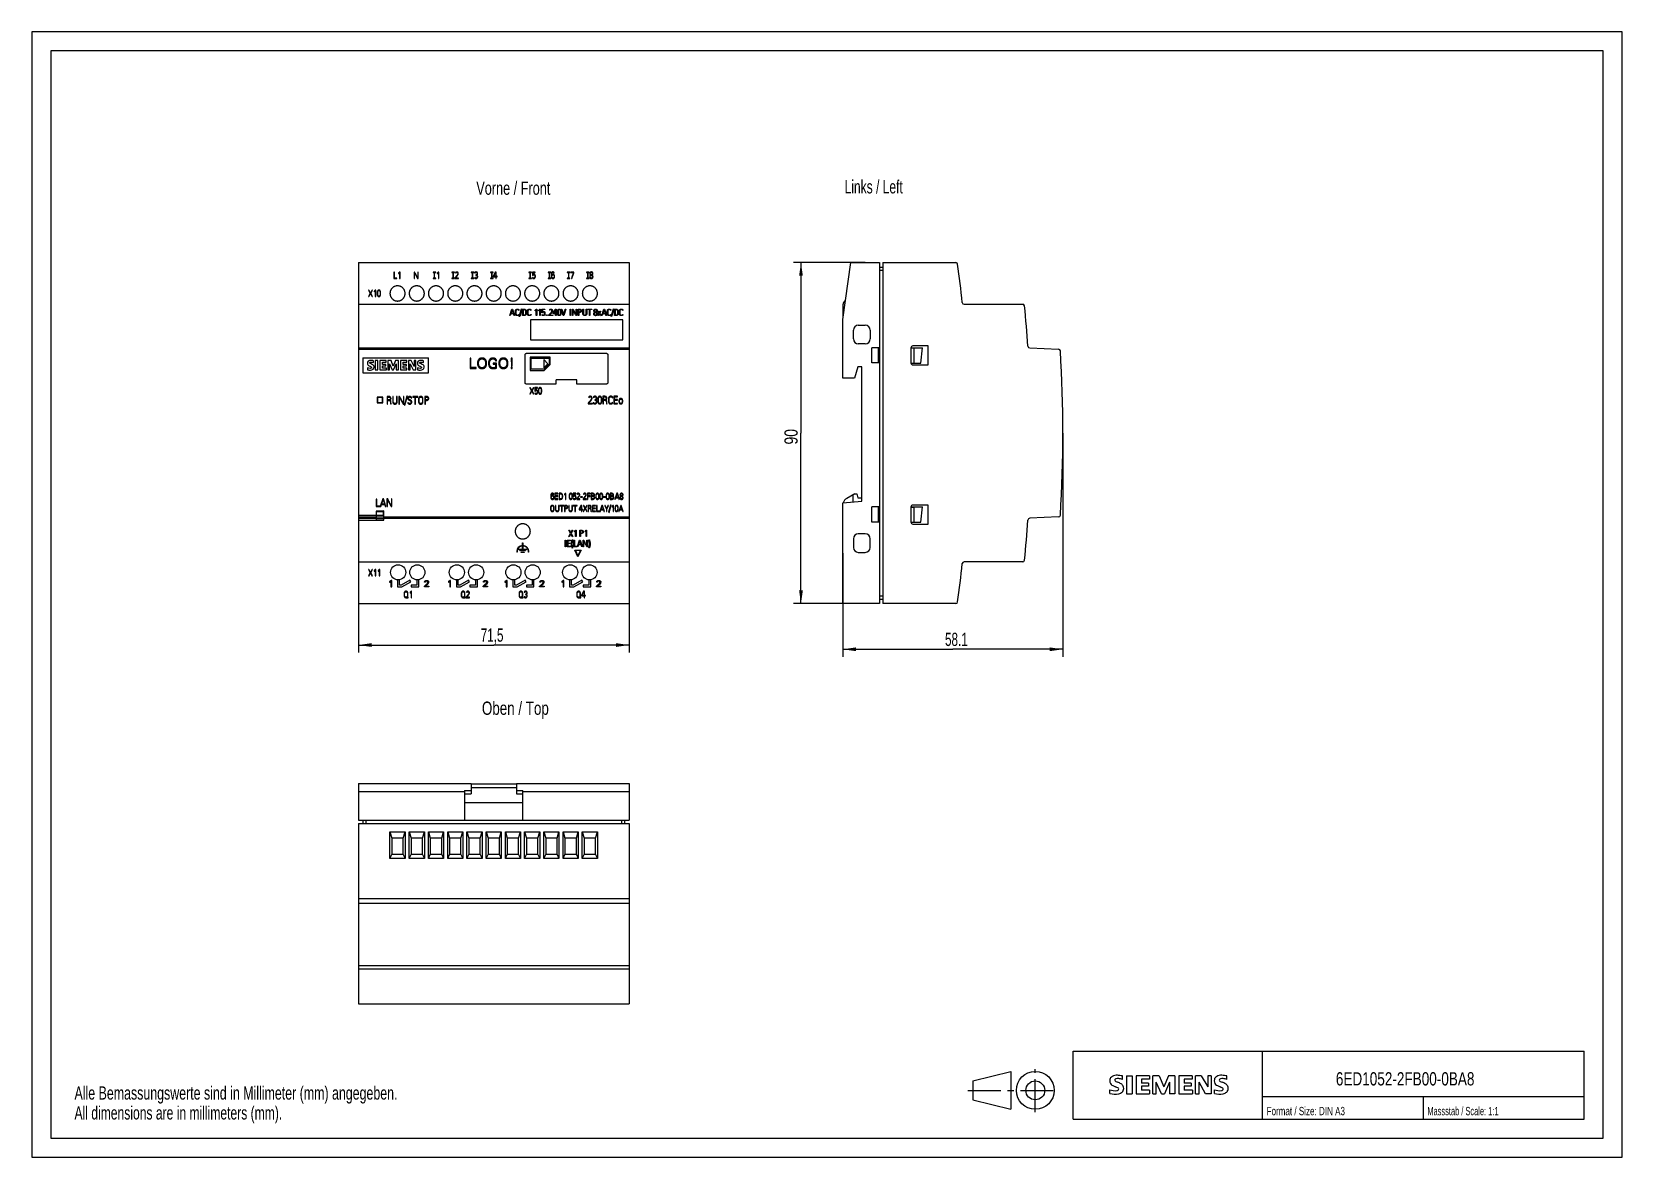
# Model space of a CAD drawing. Extents: x 0 to 420, y 0 to 297.
import ezdxf

# ---------------------------------------------------------------- set-up
doc = ezdxf.new("R2010")
doc.units = 0
doc.header["$LTSCALE"] = 23.1
doc.linetypes.add('CENTER', pattern=[0.6, 0.375, -0.075, 0.075, -0.075])
for name, color, linetype in [('10000_FRONT', 7, 'CONTINUOUS'), ('10100_DIM_FRONT', 7, 'CONTINUOUS'), ('10500_FRONT_LABELING', 7, 'CONTINUOUS'), ('11000_LEFT', 7, 'CONTINUOUS'), ('11100_DIM_LEFT', 7, 'CONTINUOUS'), ('11300_LEFT_GERMAN_ENGLISH', 7, 'CONTINUOUS'), ('13000_TOP', 7, 'CONTINUOUS'), ('13300_TOP_GERMAN_ENGLISH', 7, 'CONTINUOUS'), ('90000_FRAME', 7, 'CONTINUOUS'), ('91000_TIP', 7, 'CONTINUOUS')]:
    doc.layers.add(name, color=color, linetype=linetype)
doc.styles.get("Standard").update_dxf_attribs({"font": 'txt', "width": 0.8})
doc.dimstyles.new('DIMSTYLE_1', dxfattribs={"dimtxt": 3.5, "dimasz": 3.5, "dimexe": 0.18, "dimexo": 0.0625, "dimgap": 0.09, "dimtad": 1, "dimtxsty": 'STANDARD', "dimcen": 0.09, "dimazin": 3, "dimtp": 0.05, "dimtm": 0.05, "dimtfac": 1, "dimtofl": 0, "dimtmove": 0, "dimatfit": 3, "dimtolj": 1})
doc.dimstyles.new('DIMSTYLE_2', dxfattribs={"dimtxt": 3.5, "dimasz": 3.5, "dimexe": 0.18, "dimexo": 0.0625, "dimgap": 0.09, "dimtad": 1, "dimdec": 1, "dimtxsty": 'STANDARD', "dimcen": 0.09, "dimazin": 3, "dimtp": 0.1, "dimtm": 0.1, "dimtfac": 1, "dimtdec": 1, "dimtofl": 0, "dimtmove": 0, "dimatfit": 3, "dimtolj": 1})

msp = doc.modelspace()

# ---------------------------------------------------------------- texts
at = {"layer": '10000_FRONT', "color": 7, "linetype": 'CONTINUOUS', "width": 0.716117}
msp.add_text('Vorne / Front', height=3.5, dxfattribs=at).set_placement((117.382, 253.989))
at = {"layer": '11300_LEFT_GERMAN_ENGLISH', "color": 7, "linetype": 'CONTINUOUS', "width": 0.678571}
msp.add_text('Links / Left', height=3.5, dxfattribs=at).set_placement((214.654, 254.352))
at = {"layer": '13300_TOP_GERMAN_ENGLISH', "color": 7, "linetype": 'CONTINUOUS', "width": 0.754762}
msp.add_text('Oben / Top', height=3.5, dxfattribs=at).set_placement((118.869, 116.741))
at = {"layer": '90000_FRAME', "color": 7, "linetype": 'CONTINUOUS'}
for s, height, width, p in [('6ED1052-2FB00-0BA8', 3.5, 0.76455, (344.382, 18.925)), ('Format / Size: DIN A3', 2.2, 0.723356, (326.092, 11.067)), ('Massstab / Scale: 1:1', 2.2, 0.668934, (368.545, 11.067))]:
    msp.add_text(s, height=height, dxfattribs=dict(at, width=width)).set_placement(p)
at = {"layer": '91000_TIP', "color": 7, "linetype": 'CONTINUOUS'}
for s, width, p in [('Alle Bemassungswerte sind in Millimeter (mm) angegeben.', 0.699134, (11.276, 15.19)), ('All dimensions are in millimeters (mm).', 0.68254, (11.276, 9.94))]:
    msp.add_text(s, height=3.5, dxfattribs=dict(at, width=width)).set_placement(p)

# ---------------------------------------------------------------- blocks, each defined once
blk = doc.blocks.new('*D0')
at = {"layer": '10100_DIM_FRONT', "linetype": 'CONTINUOUS'}
for p, q in [((86.234459, 191.103546), (86.234459, 133.159676)), ((157.734459, 151.590953), (157.734459, 133.159676)), ((86.234459, 135.159676), (121.984459, 135.159676)), ((157.734459, 135.159676), (121.984459, 135.159676))]:
    blk.add_line(p, q, dxfattribs=at)
for points in [[(89.734459, 135.659676), (86.234459, 135.159676), (89.734459, 134.659676)], [(154.234459, 134.659676), (157.734459, 135.159676), (154.234459, 135.659676)]]:
    blk.add_solid(points, dxfattribs=at)
at = {"layer": '10100_DIM_FRONT', "linetype": 'CONTINUOUS', "width": 0.660714}
blk.add_text('71,5', height=3.5, dxfattribs=at).set_placement((118.540643, 136.034676))
blk = doc.blocks.new('*D1')
at = {"layer": '11100_DIM_LEFT', "linetype": 'CONTINUOUS'}
for p, q in [((220.084935, 236.104546), (201.128913, 236.104546)), ((203.128913, 236.104546), (203.128913, 191.104546)), ((203.128913, 146.104546), (203.128913, 191.104546)), ((219.029878, 146.104546), (201.128913, 146.104546))]:
    blk.add_line(p, q, dxfattribs=at)
for points in [[(203.628913, 232.604546), (203.128913, 236.104546), (202.628913, 232.604546)], [(202.628913, 149.604546), (203.128913, 146.104546), (203.628913, 149.604546)]]:
    blk.add_solid(points, dxfattribs=at)
at = {"layer": '11100_DIM_LEFT', "linetype": 'CONTINUOUS', "width": 0.785714}
blk.add_text('90', height=3.5, rotation=90, dxfattribs=at).set_placement((202.253913, 188.084678))
blk = doc.blocks.new('*D2')
at = {"layer": '11100_DIM_LEFT', "linetype": 'CONTINUOUS'}
for p, q in [((272.3, 191.1), (272.3, 132.04)), ((214.18, 159.39), (214.18, 132.04)), ((214.18, 134.04), (243.24, 134.04)), ((272.3, 134.04), (243.24, 134.04))]:
    blk.add_line(p, q, dxfattribs=at)
for points in [[(217.68, 134.54), (214.18, 134.04), (217.68, 133.54)], [(268.8, 133.54), (272.3, 134.04), (268.8, 134.54)]]:
    blk.add_solid(points, dxfattribs=at)
at = {"layer": '11100_DIM_LEFT', "linetype": 'CONTINUOUS', "width": 0.660714}
blk.add_text('58.1', height=3.5, dxfattribs=at).set_placement((241.16, 134.91))

# ---------------------------------------------------------------- dimensions: what is measured, and where the dimension line sits
at = {"layer": '10100_DIM_FRONT', "linetype": 'CONTINUOUS'}
dim = msp.add_linear_dim(base=(157.734, 135.16), p1=(86.234, 191.104), p2=(157.734, 151.591), text='71,5', dimstyle='DIMSTYLE_1', dxfattribs=at)
dim.commit()
dim.dimension.update_dxf_attribs({"geometry": '*D0', "text_midpoint": (123.166, 137.785), "dimtype": 160})
at = {"layer": '11100_DIM_LEFT', "linetype": 'CONTINUOUS'}
dim = msp.add_linear_dim(base=(203.129, 146.105), p1=(220.085, 236.105), p2=(219.03, 146.105), angle=270, text='90', dimstyle='DIMSTYLE_1', dxfattribs=at)
dim.commit()
dim.dimension.update_dxf_attribs({"geometry": '*D1', "text_midpoint": (200.504, 190.835), "dimtype": 160})
dim = msp.add_linear_dim(base=(272.303, 134.035), p1=(214.181, 159.386), p2=(272.303, 191.105), dimstyle='DIMSTYLE_2', dxfattribs=at)
dim.commit()
dim.dimension.update_dxf_attribs({"geometry": '*D2', "text_midpoint": (245.787, 136.66), "dimtype": 160})

# ---------------------------------------------------------------- linework, layer by layer
at = {"layer": '10000_FRONT', "color": 7, "linetype": 'CONTINUOUS'}
for p, q in [((86.234, 236.105), (86.234, 146.105)), ((86.234, 236.105), (157.734, 236.105)), ((157.734, 236.105), (157.734, 146.105)), ((86.234, 225.105), (157.734, 225.105)), ((131.704, 220.985), (131.704, 215.725)), ((156.114, 220.985), (131.704, 220.985)), ((156.114, 215.725), (156.114, 220.985)), ((131.704, 215.725), (156.114, 215.725)), ((86.234, 213.585), (157.734, 213.585)), ((86.234, 213.252), (157.734, 213.252)), ((87.46, 210.959), (87.46, 206.975)), ((87.46, 210.959), (104.76, 210.959)), ((104.76, 206.975), (104.76, 210.959)), ((130.754, 212.199), (151.615, 212.199)), ((131.584, 211.155), (131.584, 207.655)), ((136.884, 211.155), (131.584, 211.155)), ((131.884, 207.955), (131.884, 210.855)), ((131.884, 210.855), (136.584, 210.855)), ((135.197, 210.504), (135.197, 208.304)), ((136.297, 209.403), (135.197, 210.504)), ((136.584, 210.855), (136.584, 209.329)), ((136.884, 209.205), (136.884, 211.155)), ((87.46, 206.975), (104.76, 206.975)), ((131.584, 207.655), (135.334, 207.655)), ((135.21, 207.955), (131.884, 207.955)), ((135.197, 208.304), (136.297, 209.403)), ((136.584, 209.329), (135.21, 207.955)), ((135.334, 207.655), (136.884, 209.205)), ((138.408, 203.981), (130.734, 203.981)), ((143.734, 205.18), (138.634, 205.18)), ((151.634, 203.981), (143.96, 203.981)), ((91.184, 200.613), (91.184, 199.111)), ((92.684, 200.613), (91.184, 200.613)), ((91.184, 199.111), (92.684, 199.111)), ((91.284, 200.513), (91.284, 199.211)), ((92.584, 200.513), (91.284, 200.513)), ((91.284, 199.211), (92.584, 199.211)), ((92.584, 199.211), (92.584, 200.513)), ((92.684, 199.111), (92.684, 200.613)), ((86.234, 169.426), (90.916, 169.426)), ((86.234, 168.957), (90.916, 168.957)), ((86.234, 168.624), (90.916, 168.624)), ((86.234, 168.158), (90.916, 168.158)), ((92.933, 170.548), (90.916, 170.53)), ((90.916, 170.53), (90.916, 168.077)), ((90.916, 168.077), (92.935, 168.077)), ((91.016, 170.431), (92.833, 170.447)), ((91.016, 168.596), (91.016, 170.431)), ((91.016, 169.426), (92.834, 169.426)), ((91.016, 168.957), (92.834, 168.957)), ((91.016, 168.596), (92.834, 168.596)), ((92.833, 170.447), (92.834, 168.596)), ((92.935, 168.077), (92.933, 170.548)), ((92.934, 168.957), (157.734, 168.957)), ((92.934, 168.624), (157.734, 168.624)), ((128.16, 159.705), (128.059, 159.705)), ((128.555, 160.405), (128.555, 160.505)), ((128.555, 160.505), (129.605, 160.505)), ((130.755, 160.405), (128.555, 160.405)), ((128.895, 160.005), (128.895, 160.105)), ((128.895, 160.105), (130.415, 160.105)), ((130.415, 160.005), (128.895, 160.005)), ((129.255, 159.605), (129.255, 159.705)), ((129.255, 159.705), (130.055, 159.705)), ((130.055, 159.605), (129.255, 159.605)), ((129.605, 161.424), (129.605, 162.105)), ((129.605, 162.105), (129.705, 162.105)), ((129.605, 160.505), (129.605, 161.324)), ((129.705, 162.105), (129.705, 161.424)), ((129.705, 161.324), (129.705, 160.505)), ((129.705, 160.505), (130.755, 160.505)), ((130.055, 159.705), (130.055, 159.605)), ((130.415, 160.105), (130.415, 160.005)), ((130.755, 160.505), (130.755, 160.405)), ((131.25, 159.705), (131.15, 159.705)), ((144.234, 158.462), (143.384, 160.205)), ((143.384, 160.205), (145.084, 160.205)), ((143.576, 160.087), (144.234, 158.736)), ((144.893, 160.087), (143.576, 160.087)), ((145.084, 160.205), (144.234, 158.462)), ((144.234, 158.736), (144.893, 160.087)), ((86.234, 157.105), (157.734, 157.105)), ((96.591, 152.351), (96.591, 150.498)), ((97.088, 152.351), (96.591, 152.351)), ((97.088, 150.999), (97.088, 152.351)), ((99.838, 152.316), (97.554, 150.999)), ((97.686, 150.498), (100.088, 151.883)), ((100.088, 151.883), (99.838, 152.316)), ((101.669, 152.358), (101.669, 150.998)), ((102.169, 152.358), (101.669, 152.358)), ((102.169, 150.498), (102.169, 152.358)), ((112.118, 152.351), (112.118, 150.498)), ((112.614, 152.351), (112.118, 152.351)), ((112.614, 150.999), (112.614, 152.351)), ((115.365, 152.316), (113.08, 150.999)), ((113.212, 150.498), (115.614, 151.883)), ((115.614, 151.883), (115.365, 152.316)), ((117.195, 152.358), (117.195, 150.998)), ((117.695, 152.358), (117.195, 152.358)), ((117.695, 150.498), (117.695, 152.358)), ((127.041, 152.351), (127.041, 150.498)), ((127.538, 152.351), (127.041, 152.351)), ((127.538, 150.999), (127.538, 152.351)), ((130.288, 152.316), (128.004, 150.999)), ((128.136, 150.498), (130.538, 151.883)), ((130.538, 151.883), (130.288, 152.316)), ((132.119, 152.358), (132.119, 150.998)), ((132.619, 152.358), (132.119, 152.358)), ((132.619, 150.498), (132.619, 152.358)), ((142.04, 152.351), (142.04, 150.498)), ((142.537, 152.351), (142.04, 152.351)), ((142.537, 150.999), (142.537, 152.351)), ((145.287, 152.316), (143.003, 150.999)), ((143.135, 150.498), (145.537, 151.883)), ((145.537, 151.883), (145.287, 152.316)), ((147.118, 152.358), (147.118, 150.998)), ((147.618, 152.358), (147.118, 152.358)), ((147.618, 150.498), (147.618, 152.358)), ((96.591, 150.498), (97.686, 150.498)), ((97.554, 150.999), (97.088, 150.999)), ((100.169, 150.998), (100.169, 150.498)), ((101.669, 150.998), (100.169, 150.998)), ((100.169, 150.498), (102.169, 150.498)), ((112.118, 150.498), (113.212, 150.498)), ((113.08, 150.999), (112.614, 150.999)), ((115.695, 150.998), (115.695, 150.498)), ((117.195, 150.998), (115.695, 150.998)), ((115.695, 150.498), (117.695, 150.498)), ((127.041, 150.498), (128.136, 150.498)), ((128.004, 150.999), (127.538, 150.999)), ((130.619, 150.998), (130.619, 150.498)), ((132.119, 150.998), (130.619, 150.998)), ((130.619, 150.498), (132.619, 150.498)), ((142.04, 150.498), (143.135, 150.498)), ((143.003, 150.999), (142.537, 150.999)), ((145.618, 150.998), (145.618, 150.498)), ((147.118, 150.998), (145.618, 150.998)), ((145.618, 150.498), (147.618, 150.498)), ((86.234, 146.105), (157.734, 146.105))]:
    msp.add_line(p, q, dxfattribs=at)
for centre in [(96.735, 154.349), (101.815, 154.349), (112.261, 154.349), (117.341, 154.349), (127.185, 154.349), (132.265, 154.349), (142.184, 154.349), (147.264, 154.349)]:
    msp.add_circle(centre, 2, dxfattribs=at)
for radius, start, end in [(1.6, 91.79079, 184.30122), (1.5, 91.91021, 184.58857), (1.6, 355.69878, 88.20922), (1.5, 355.41143, 88.08979)]:
    msp.add_arc((129.655, 159.825), radius, start, end, dxfattribs=at)
for points, knots in [([(98.584, 227.955), (98.584, 228.02), (98.581, 228.086), (98.568, 228.215), (98.559, 228.279), (98.534, 228.407), (98.518, 228.47), (98.49, 228.564), (98.479, 228.595), (98.457, 228.657), (98.446, 228.688), (98.408, 228.778), (98.352, 228.896), (98.286, 229.008), (98.232, 229.089), (98.213, 229.116), (98.174, 229.169), (98.154, 229.195), (98.091, 229.271), (98.047, 229.32), (97.909, 229.459), (97.809, 229.542), (97.686, 229.624), (97.672, 229.633), (97.644, 229.651), (97.63, 229.659), (97.588, 229.685), (97.559, 229.701), (97.472, 229.748), (97.413, 229.776), (97.293, 229.826), (97.231, 229.848), (97.137, 229.877), (97.106, 229.886), (97.042, 229.902), (97.009, 229.909), (96.912, 229.929), (96.782, 229.948), (96.652, 229.954), (96.521, 229.955), (96.455, 229.951), (96.357, 229.942), (96.324, 229.938), (96.259, 229.928), (96.097, 229.9), (95.94, 229.853), (95.789, 229.79), (95.759, 229.776), (95.714, 229.755), (95.699, 229.748), (95.669, 229.733), (95.596, 229.695), (95.526, 229.653), (95.363, 229.544), (95.262, 229.461), (95.146, 229.344), (95.123, 229.32), (95.079, 229.272), (95.058, 229.247), (94.996, 229.171), (94.957, 229.119), (94.885, 229.011), (94.851, 228.955), (94.805, 228.868), (94.79, 228.839), (94.762, 228.779), (94.749, 228.749), (94.711, 228.658), (94.668, 228.536), (94.636, 228.41), (94.617, 228.314), (94.611, 228.282), (94.601, 228.217), (94.597, 228.184), (94.588, 228.086), (94.584, 228.02), (94.584, 227.955)], [0, 0, 0, 0, 0.03125, 0.03125, 0.0625, 0.0625, 0.09375, 0.09375, 0.109375, 0.109375, 0.125, 0.125, 0.15625, 0.1875, 0.1875, 0.203125, 0.203125, 0.21875, 0.21875, 0.25, 0.25, 0.3125, 0.3125, 0.3203125, 0.3203125, 0.328125, 0.328125, 0.34375, 0.34375, 0.375, 0.375, 0.40625, 0.40625, 0.421875, 0.421875, 0.4375, 0.4375, 0.46875, 0.5, 0.5, 0.53125, 0.53125, 0.546875, 0.546875, 0.5625, 0.625, 0.625, 0.640625, 0.640625, 0.6484375, 0.6484375, 0.65625, 0.6875, 0.6875, 0.75, 0.75, 0.765625, 0.765625, 0.78125, 0.78125, 0.8125, 0.8125, 0.84375, 0.84375, 0.859375, 0.859375, 0.875, 0.875, 0.90625, 0.9375, 0.9375, 0.953125, 0.953125, 0.96875, 0.96875, 1, 1, 1, 1]), ([(94.584, 227.955), (94.584, 227.889), (94.588, 227.823), (94.6, 227.694), (94.61, 227.63), (94.635, 227.502), (94.651, 227.439), (94.679, 227.345), (94.689, 227.314), (94.712, 227.252), (94.723, 227.221), (94.761, 227.131), (94.816, 227.013), (94.883, 226.901), (94.937, 226.82), (94.956, 226.793), (94.995, 226.74), (95.015, 226.714), (95.078, 226.638), (95.122, 226.589), (95.26, 226.45), (95.36, 226.367), (95.483, 226.285), (95.497, 226.276), (95.525, 226.258), (95.539, 226.25), (95.581, 226.224), (95.61, 226.208), (95.697, 226.161), (95.756, 226.133), (95.876, 226.083), (95.938, 226.061), (96.032, 226.032), (96.063, 226.023), (96.127, 226.007), (96.16, 226), (96.257, 225.98), (96.387, 225.961), (96.517, 225.955), (96.648, 225.954), (96.713, 225.958), (96.812, 225.967), (96.845, 225.971), (96.91, 225.981), (96.943, 225.987), (97.039, 226.006), (97.103, 226.022), (97.228, 226.06), (97.289, 226.082), (97.38, 226.119), (97.41, 226.133), (97.455, 226.154), (97.47, 226.161), (97.499, 226.176), (97.572, 226.214), (97.643, 226.256), (97.805, 226.365), (97.906, 226.448), (98.023, 226.565), (98.046, 226.589), (98.09, 226.637), (98.111, 226.662), (98.173, 226.738), (98.212, 226.79), (98.284, 226.898), (98.318, 226.954), (98.364, 227.041), (98.379, 227.07), (98.407, 227.13), (98.42, 227.16), (98.458, 227.251), (98.501, 227.373), (98.533, 227.499), (98.552, 227.595), (98.558, 227.627), (98.567, 227.692), (98.572, 227.725), (98.581, 227.823), (98.584, 227.889), (98.584, 227.955)], [0, 0, 0, 0, 0.03125, 0.03125, 0.0625, 0.0625, 0.09375, 0.09375, 0.109375, 0.109375, 0.125, 0.125, 0.15625, 0.1875, 0.1875, 0.203125, 0.203125, 0.21875, 0.21875, 0.25, 0.25, 0.3125, 0.3125, 0.3203125, 0.3203125, 0.328125, 0.328125, 0.34375, 0.34375, 0.375, 0.375, 0.40625, 0.40625, 0.421875, 0.421875, 0.4375, 0.4375, 0.46875, 0.5, 0.5, 0.53125, 0.53125, 0.546875, 0.546875, 0.5625, 0.5625, 0.59375, 0.59375, 0.625, 0.625, 0.640625, 0.640625, 0.6484375, 0.6484375, 0.65625, 0.6875, 0.6875, 0.75, 0.75, 0.765625, 0.765625, 0.78125, 0.78125, 0.8125, 0.8125, 0.84375, 0.84375, 0.859375, 0.859375, 0.875, 0.875, 0.90625, 0.9375, 0.9375, 0.953125, 0.953125, 0.96875, 0.96875, 1, 1, 1, 1]), ([(103.664, 227.955), (103.664, 228.02), (103.661, 228.086), (103.648, 228.215), (103.639, 228.279), (103.614, 228.407), (103.598, 228.47), (103.57, 228.564), (103.559, 228.595), (103.537, 228.657), (103.526, 228.688), (103.488, 228.778), (103.432, 228.896), (103.366, 229.008), (103.312, 229.089), (103.293, 229.116), (103.254, 229.169), (103.234, 229.195), (103.171, 229.271), (103.127, 229.32), (102.989, 229.459), (102.889, 229.542), (102.766, 229.624), (102.752, 229.633), (102.724, 229.651), (102.71, 229.659), (102.668, 229.685), (102.639, 229.701), (102.552, 229.748), (102.493, 229.776), (102.373, 229.826), (102.311, 229.848), (102.217, 229.877), (102.186, 229.886), (102.122, 229.902), (102.089, 229.909), (101.992, 229.929), (101.862, 229.948), (101.732, 229.954), (101.601, 229.955), (101.535, 229.951), (101.437, 229.942), (101.404, 229.938), (101.339, 229.928), (101.177, 229.9), (101.02, 229.853), (100.869, 229.79), (100.839, 229.776), (100.794, 229.755), (100.779, 229.748), (100.749, 229.733), (100.676, 229.695), (100.606, 229.653), (100.443, 229.544), (100.342, 229.461), (100.226, 229.344), (100.203, 229.32), (100.159, 229.272), (100.138, 229.247), (100.076, 229.171), (100.037, 229.119), (99.965, 229.011), (99.931, 228.955), (99.885, 228.868), (99.87, 228.839), (99.842, 228.779), (99.829, 228.749), (99.791, 228.658), (99.748, 228.536), (99.716, 228.41), (99.697, 228.314), (99.691, 228.282), (99.681, 228.217), (99.677, 228.184), (99.668, 228.086), (99.664, 228.02), (99.664, 227.955)], [0, 0, 0, 0, 0.03125, 0.03125, 0.0625, 0.0625, 0.09375, 0.09375, 0.109375, 0.109375, 0.125, 0.125, 0.15625, 0.1875, 0.1875, 0.203125, 0.203125, 0.21875, 0.21875, 0.25, 0.25, 0.3125, 0.3125, 0.3203125, 0.3203125, 0.328125, 0.328125, 0.34375, 0.34375, 0.375, 0.375, 0.40625, 0.40625, 0.421875, 0.421875, 0.4375, 0.4375, 0.46875, 0.5, 0.5, 0.53125, 0.53125, 0.546875, 0.546875, 0.5625, 0.625, 0.625, 0.640625, 0.640625, 0.6484375, 0.6484375, 0.65625, 0.6875, 0.6875, 0.75, 0.75, 0.765625, 0.765625, 0.78125, 0.78125, 0.8125, 0.8125, 0.84375, 0.84375, 0.859375, 0.859375, 0.875, 0.875, 0.90625, 0.9375, 0.9375, 0.953125, 0.953125, 0.96875, 0.96875, 1, 1, 1, 1]), ([(99.664, 227.955), (99.664, 227.889), (99.668, 227.823), (99.68, 227.694), (99.69, 227.63), (99.715, 227.502), (99.731, 227.439), (99.759, 227.345), (99.769, 227.314), (99.792, 227.252), (99.803, 227.221), (99.841, 227.131), (99.896, 227.013), (99.963, 226.901), (100.017, 226.82), (100.036, 226.793), (100.075, 226.74), (100.095, 226.714), (100.158, 226.638), (100.202, 226.589), (100.34, 226.45), (100.44, 226.367), (100.563, 226.285), (100.577, 226.276), (100.605, 226.258), (100.619, 226.25), (100.661, 226.224), (100.69, 226.208), (100.777, 226.161), (100.836, 226.133), (100.956, 226.083), (101.018, 226.061), (101.112, 226.032), (101.143, 226.023), (101.207, 226.007), (101.24, 226), (101.337, 225.98), (101.467, 225.961), (101.597, 225.955), (101.728, 225.954), (101.793, 225.958), (101.892, 225.967), (101.925, 225.971), (101.99, 225.981), (102.023, 225.987), (102.119, 226.006), (102.183, 226.022), (102.308, 226.06), (102.369, 226.082), (102.46, 226.119), (102.49, 226.133), (102.535, 226.154), (102.55, 226.161), (102.579, 226.176), (102.652, 226.214), (102.723, 226.256), (102.885, 226.365), (102.986, 226.448), (103.103, 226.565), (103.126, 226.589), (103.17, 226.637), (103.191, 226.662), (103.253, 226.738), (103.292, 226.79), (103.364, 226.898), (103.398, 226.954), (103.444, 227.041), (103.459, 227.07), (103.487, 227.13), (103.5, 227.16), (103.538, 227.251), (103.581, 227.373), (103.613, 227.499), (103.632, 227.595), (103.638, 227.627), (103.647, 227.692), (103.652, 227.725), (103.661, 227.823), (103.664, 227.889), (103.664, 227.955)], [0, 0, 0, 0, 0.03125, 0.03125, 0.0625, 0.0625, 0.09375, 0.09375, 0.109375, 0.109375, 0.125, 0.125, 0.15625, 0.1875, 0.1875, 0.203125, 0.203125, 0.21875, 0.21875, 0.25, 0.25, 0.3125, 0.3125, 0.3203125, 0.3203125, 0.328125, 0.328125, 0.34375, 0.34375, 0.375, 0.375, 0.40625, 0.40625, 0.421875, 0.421875, 0.4375, 0.4375, 0.46875, 0.5, 0.5, 0.53125, 0.53125, 0.546875, 0.546875, 0.5625, 0.5625, 0.59375, 0.59375, 0.625, 0.625, 0.640625, 0.640625, 0.6484375, 0.6484375, 0.65625, 0.6875, 0.6875, 0.75, 0.75, 0.765625, 0.765625, 0.78125, 0.78125, 0.8125, 0.8125, 0.84375, 0.84375, 0.859375, 0.859375, 0.875, 0.875, 0.90625, 0.9375, 0.9375, 0.953125, 0.953125, 0.96875, 0.96875, 1, 1, 1, 1]), ([(108.744, 227.955), (108.744, 228.02), (108.741, 228.086), (108.728, 228.215), (108.719, 228.279), (108.694, 228.407), (108.678, 228.47), (108.65, 228.564), (108.639, 228.595), (108.617, 228.657), (108.606, 228.688), (108.568, 228.778), (108.512, 228.896), (108.446, 229.008), (108.392, 229.089), (108.373, 229.116), (108.334, 229.169), (108.314, 229.195), (108.251, 229.271), (108.207, 229.32), (108.069, 229.459), (107.969, 229.542), (107.846, 229.624), (107.832, 229.633), (107.804, 229.651), (107.79, 229.659), (107.748, 229.685), (107.719, 229.701), (107.632, 229.748), (107.573, 229.776), (107.453, 229.826), (107.391, 229.848), (107.297, 229.877), (107.266, 229.886), (107.202, 229.902), (107.169, 229.909), (107.072, 229.929), (106.942, 229.948), (106.812, 229.954), (106.681, 229.955), (106.615, 229.951), (106.517, 229.942), (106.484, 229.938), (106.419, 229.928), (106.257, 229.9), (106.1, 229.853), (105.949, 229.79), (105.919, 229.776), (105.874, 229.755), (105.859, 229.748), (105.829, 229.733), (105.756, 229.695), (105.686, 229.653), (105.523, 229.544), (105.422, 229.461), (105.306, 229.344), (105.283, 229.32), (105.239, 229.272), (105.218, 229.247), (105.156, 229.171), (105.117, 229.119), (105.045, 229.011), (105.011, 228.955), (104.965, 228.868), (104.95, 228.839), (104.922, 228.779), (104.909, 228.749), (104.871, 228.658), (104.828, 228.536), (104.796, 228.41), (104.777, 228.314), (104.771, 228.282), (104.761, 228.217), (104.757, 228.184), (104.748, 228.086), (104.744, 228.02), (104.744, 227.955)], [0, 0, 0, 0, 0.03125, 0.03125, 0.0625, 0.0625, 0.09375, 0.09375, 0.109375, 0.109375, 0.125, 0.125, 0.15625, 0.1875, 0.1875, 0.203125, 0.203125, 0.21875, 0.21875, 0.25, 0.25, 0.3125, 0.3125, 0.3203125, 0.3203125, 0.328125, 0.328125, 0.34375, 0.34375, 0.375, 0.375, 0.40625, 0.40625, 0.421875, 0.421875, 0.4375, 0.4375, 0.46875, 0.5, 0.5, 0.53125, 0.53125, 0.546875, 0.546875, 0.5625, 0.625, 0.625, 0.640625, 0.640625, 0.6484375, 0.6484375, 0.65625, 0.6875, 0.6875, 0.75, 0.75, 0.765625, 0.765625, 0.78125, 0.78125, 0.8125, 0.8125, 0.84375, 0.84375, 0.859375, 0.859375, 0.875, 0.875, 0.90625, 0.9375, 0.9375, 0.953125, 0.953125, 0.96875, 0.96875, 1, 1, 1, 1]), ([(104.744, 227.955), (104.744, 227.889), (104.748, 227.823), (104.76, 227.694), (104.77, 227.63), (104.795, 227.502), (104.811, 227.439), (104.839, 227.345), (104.849, 227.314), (104.872, 227.252), (104.883, 227.221), (104.921, 227.131), (104.976, 227.013), (105.043, 226.901), (105.097, 226.82), (105.116, 226.793), (105.155, 226.74), (105.175, 226.714), (105.238, 226.638), (105.282, 226.589), (105.42, 226.45), (105.52, 226.367), (105.643, 226.285), (105.657, 226.276), (105.685, 226.258), (105.699, 226.25), (105.741, 226.224), (105.77, 226.208), (105.857, 226.161), (105.916, 226.133), (106.036, 226.083), (106.098, 226.061), (106.192, 226.032), (106.223, 226.023), (106.287, 226.007), (106.32, 226), (106.417, 225.98), (106.547, 225.961), (106.677, 225.955), (106.808, 225.954), (106.873, 225.958), (106.972, 225.967), (107.005, 225.971), (107.07, 225.981), (107.103, 225.987), (107.199, 226.006), (107.263, 226.022), (107.388, 226.06), (107.449, 226.082), (107.54, 226.119), (107.57, 226.133), (107.615, 226.154), (107.63, 226.161), (107.659, 226.176), (107.732, 226.214), (107.803, 226.256), (107.965, 226.365), (108.066, 226.448), (108.183, 226.565), (108.206, 226.589), (108.25, 226.637), (108.271, 226.662), (108.333, 226.738), (108.372, 226.79), (108.444, 226.898), (108.478, 226.954), (108.524, 227.041), (108.539, 227.07), (108.567, 227.13), (108.58, 227.16), (108.618, 227.251), (108.661, 227.373), (108.693, 227.499), (108.712, 227.595), (108.718, 227.627), (108.727, 227.692), (108.732, 227.725), (108.741, 227.823), (108.744, 227.889), (108.744, 227.955)], [0, 0, 0, 0, 0.03125, 0.03125, 0.0625, 0.0625, 0.09375, 0.09375, 0.109375, 0.109375, 0.125, 0.125, 0.15625, 0.1875, 0.1875, 0.203125, 0.203125, 0.21875, 0.21875, 0.25, 0.25, 0.3125, 0.3125, 0.3203125, 0.3203125, 0.328125, 0.328125, 0.34375, 0.34375, 0.375, 0.375, 0.40625, 0.40625, 0.421875, 0.421875, 0.4375, 0.4375, 0.46875, 0.5, 0.5, 0.53125, 0.53125, 0.546875, 0.546875, 0.5625, 0.5625, 0.59375, 0.59375, 0.625, 0.625, 0.640625, 0.640625, 0.6484375, 0.6484375, 0.65625, 0.6875, 0.6875, 0.75, 0.75, 0.765625, 0.765625, 0.78125, 0.78125, 0.8125, 0.8125, 0.84375, 0.84375, 0.859375, 0.859375, 0.875, 0.875, 0.90625, 0.9375, 0.9375, 0.953125, 0.953125, 0.96875, 0.96875, 1, 1, 1, 1]), ([(113.824, 227.955), (113.824, 228.02), (113.821, 228.086), (113.808, 228.215), (113.799, 228.279), (113.774, 228.407), (113.758, 228.47), (113.73, 228.564), (113.719, 228.595), (113.697, 228.657), (113.686, 228.688), (113.648, 228.778), (113.592, 228.896), (113.526, 229.008), (113.472, 229.089), (113.453, 229.116), (113.414, 229.169), (113.394, 229.195), (113.331, 229.271), (113.287, 229.32), (113.149, 229.459), (113.049, 229.542), (112.926, 229.624), (112.912, 229.633), (112.884, 229.651), (112.87, 229.659), (112.828, 229.685), (112.799, 229.701), (112.712, 229.748), (112.653, 229.776), (112.533, 229.826), (112.471, 229.848), (112.377, 229.877), (112.346, 229.886), (112.282, 229.902), (112.249, 229.909), (112.152, 229.929), (112.022, 229.948), (111.892, 229.954), (111.761, 229.955), (111.695, 229.951), (111.597, 229.942), (111.564, 229.938), (111.499, 229.928), (111.337, 229.9), (111.18, 229.853), (111.029, 229.79), (110.999, 229.776), (110.954, 229.755), (110.939, 229.748), (110.909, 229.733), (110.836, 229.695), (110.766, 229.653), (110.603, 229.544), (110.502, 229.461), (110.386, 229.344), (110.363, 229.32), (110.319, 229.272), (110.298, 229.247), (110.236, 229.171), (110.197, 229.119), (110.125, 229.011), (110.091, 228.955), (110.045, 228.868), (110.03, 228.839), (110.002, 228.779), (109.989, 228.749), (109.951, 228.658), (109.908, 228.536), (109.876, 228.41), (109.857, 228.314), (109.851, 228.282), (109.841, 228.217), (109.837, 228.184), (109.828, 228.086), (109.824, 228.02), (109.824, 227.955)], [0, 0, 0, 0, 0.03125, 0.03125, 0.0625, 0.0625, 0.09375, 0.09375, 0.109375, 0.109375, 0.125, 0.125, 0.15625, 0.1875, 0.1875, 0.203125, 0.203125, 0.21875, 0.21875, 0.25, 0.25, 0.3125, 0.3125, 0.3203125, 0.3203125, 0.328125, 0.328125, 0.34375, 0.34375, 0.375, 0.375, 0.40625, 0.40625, 0.421875, 0.421875, 0.4375, 0.4375, 0.46875, 0.5, 0.5, 0.53125, 0.53125, 0.546875, 0.546875, 0.5625, 0.625, 0.625, 0.640625, 0.640625, 0.6484375, 0.6484375, 0.65625, 0.6875, 0.6875, 0.75, 0.75, 0.765625, 0.765625, 0.78125, 0.78125, 0.8125, 0.8125, 0.84375, 0.84375, 0.859375, 0.859375, 0.875, 0.875, 0.90625, 0.9375, 0.9375, 0.953125, 0.953125, 0.96875, 0.96875, 1, 1, 1, 1]), ([(109.824, 227.955), (109.824, 227.889), (109.828, 227.823), (109.84, 227.694), (109.85, 227.63), (109.875, 227.502), (109.891, 227.439), (109.919, 227.345), (109.929, 227.314), (109.952, 227.252), (109.963, 227.221), (110.001, 227.131), (110.056, 227.013), (110.123, 226.901), (110.177, 226.82), (110.196, 226.793), (110.235, 226.74), (110.255, 226.714), (110.318, 226.638), (110.362, 226.589), (110.5, 226.45), (110.6, 226.367), (110.723, 226.285), (110.737, 226.276), (110.765, 226.258), (110.779, 226.25), (110.821, 226.224), (110.85, 226.208), (110.937, 226.161), (110.996, 226.133), (111.116, 226.083), (111.178, 226.061), (111.272, 226.032), (111.303, 226.023), (111.367, 226.007), (111.4, 226), (111.497, 225.98), (111.627, 225.961), (111.757, 225.955), (111.888, 225.954), (111.953, 225.958), (112.052, 225.967), (112.085, 225.971), (112.15, 225.981), (112.183, 225.987), (112.279, 226.006), (112.343, 226.022), (112.468, 226.06), (112.529, 226.082), (112.62, 226.119), (112.65, 226.133), (112.695, 226.154), (112.71, 226.161), (112.739, 226.176), (112.812, 226.214), (112.883, 226.256), (113.045, 226.365), (113.146, 226.448), (113.263, 226.565), (113.286, 226.589), (113.33, 226.637), (113.351, 226.662), (113.413, 226.738), (113.452, 226.79), (113.524, 226.898), (113.558, 226.954), (113.604, 227.041), (113.619, 227.07), (113.647, 227.13), (113.66, 227.16), (113.698, 227.251), (113.741, 227.373), (113.773, 227.499), (113.792, 227.595), (113.798, 227.627), (113.807, 227.692), (113.812, 227.725), (113.821, 227.823), (113.824, 227.889), (113.824, 227.955)], [0, 0, 0, 0, 0.03125, 0.03125, 0.0625, 0.0625, 0.09375, 0.09375, 0.109375, 0.109375, 0.125, 0.125, 0.15625, 0.1875, 0.1875, 0.203125, 0.203125, 0.21875, 0.21875, 0.25, 0.25, 0.3125, 0.3125, 0.3203125, 0.3203125, 0.328125, 0.328125, 0.34375, 0.34375, 0.375, 0.375, 0.40625, 0.40625, 0.421875, 0.421875, 0.4375, 0.4375, 0.46875, 0.5, 0.5, 0.53125, 0.53125, 0.546875, 0.546875, 0.5625, 0.5625, 0.59375, 0.59375, 0.625, 0.625, 0.640625, 0.640625, 0.6484375, 0.6484375, 0.65625, 0.6875, 0.6875, 0.75, 0.75, 0.765625, 0.765625, 0.78125, 0.78125, 0.8125, 0.8125, 0.84375, 0.84375, 0.859375, 0.859375, 0.875, 0.875, 0.90625, 0.9375, 0.9375, 0.953125, 0.953125, 0.96875, 0.96875, 1, 1, 1, 1]), ([(118.904, 227.955), (118.904, 228.02), (118.901, 228.086), (118.888, 228.215), (118.879, 228.279), (118.854, 228.407), (118.838, 228.47), (118.81, 228.564), (118.799, 228.595), (118.777, 228.657), (118.766, 228.688), (118.728, 228.778), (118.672, 228.896), (118.606, 229.008), (118.552, 229.089), (118.533, 229.116), (118.494, 229.169), (118.474, 229.195), (118.411, 229.271), (118.367, 229.32), (118.229, 229.459), (118.129, 229.542), (118.006, 229.624), (117.992, 229.633), (117.964, 229.651), (117.95, 229.659), (117.908, 229.685), (117.879, 229.701), (117.792, 229.748), (117.733, 229.776), (117.613, 229.826), (117.551, 229.848), (117.457, 229.877), (117.426, 229.886), (117.362, 229.902), (117.329, 229.909), (117.232, 229.929), (117.102, 229.948), (116.972, 229.954), (116.841, 229.955), (116.775, 229.951), (116.677, 229.942), (116.644, 229.938), (116.579, 229.928), (116.417, 229.9), (116.26, 229.853), (116.109, 229.79), (116.079, 229.776), (116.034, 229.755), (116.019, 229.748), (115.989, 229.733), (115.916, 229.695), (115.846, 229.653), (115.683, 229.544), (115.582, 229.461), (115.466, 229.344), (115.443, 229.32), (115.399, 229.272), (115.378, 229.247), (115.316, 229.171), (115.277, 229.119), (115.205, 229.011), (115.171, 228.955), (115.125, 228.868), (115.11, 228.839), (115.082, 228.779), (115.069, 228.749), (115.031, 228.658), (114.988, 228.536), (114.956, 228.41), (114.937, 228.314), (114.931, 228.282), (114.921, 228.217), (114.917, 228.184), (114.908, 228.086), (114.904, 228.02), (114.904, 227.955)], [0, 0, 0, 0, 0.03125, 0.03125, 0.0625, 0.0625, 0.09375, 0.09375, 0.109375, 0.109375, 0.125, 0.125, 0.15625, 0.1875, 0.1875, 0.203125, 0.203125, 0.21875, 0.21875, 0.25, 0.25, 0.3125, 0.3125, 0.3203125, 0.3203125, 0.328125, 0.328125, 0.34375, 0.34375, 0.375, 0.375, 0.40625, 0.40625, 0.421875, 0.421875, 0.4375, 0.4375, 0.46875, 0.5, 0.5, 0.53125, 0.53125, 0.546875, 0.546875, 0.5625, 0.625, 0.625, 0.640625, 0.640625, 0.6484375, 0.6484375, 0.65625, 0.6875, 0.6875, 0.75, 0.75, 0.765625, 0.765625, 0.78125, 0.78125, 0.8125, 0.8125, 0.84375, 0.84375, 0.859375, 0.859375, 0.875, 0.875, 0.90625, 0.9375, 0.9375, 0.953125, 0.953125, 0.96875, 0.96875, 1, 1, 1, 1]), ([(114.904, 227.955), (114.904, 227.889), (114.908, 227.823), (114.92, 227.694), (114.93, 227.63), (114.955, 227.502), (114.971, 227.439), (114.999, 227.345), (115.009, 227.314), (115.032, 227.252), (115.043, 227.221), (115.081, 227.131), (115.136, 227.013), (115.203, 226.901), (115.257, 226.82), (115.276, 226.793), (115.315, 226.74), (115.335, 226.714), (115.398, 226.638), (115.442, 226.589), (115.58, 226.45), (115.68, 226.367), (115.803, 226.285), (115.817, 226.276), (115.845, 226.258), (115.859, 226.25), (115.901, 226.224), (115.93, 226.208), (116.017, 226.161), (116.076, 226.133), (116.196, 226.083), (116.258, 226.061), (116.352, 226.032), (116.383, 226.023), (116.447, 226.007), (116.48, 226), (116.577, 225.98), (116.707, 225.961), (116.837, 225.955), (116.968, 225.954), (117.033, 225.958), (117.132, 225.967), (117.165, 225.971), (117.23, 225.981), (117.263, 225.987), (117.359, 226.006), (117.423, 226.022), (117.548, 226.06), (117.609, 226.082), (117.7, 226.119), (117.73, 226.133), (117.775, 226.154), (117.79, 226.161), (117.819, 226.176), (117.892, 226.214), (117.963, 226.256), (118.125, 226.365), (118.226, 226.448), (118.343, 226.565), (118.366, 226.589), (118.41, 226.637), (118.431, 226.662), (118.493, 226.738), (118.532, 226.79), (118.604, 226.898), (118.638, 226.954), (118.684, 227.041), (118.699, 227.07), (118.727, 227.13), (118.74, 227.16), (118.778, 227.251), (118.821, 227.373), (118.853, 227.499), (118.872, 227.595), (118.878, 227.627), (118.887, 227.692), (118.892, 227.725), (118.901, 227.823), (118.904, 227.889), (118.904, 227.955)], [0, 0, 0, 0, 0.03125, 0.03125, 0.0625, 0.0625, 0.09375, 0.09375, 0.109375, 0.109375, 0.125, 0.125, 0.15625, 0.1875, 0.1875, 0.203125, 0.203125, 0.21875, 0.21875, 0.25, 0.25, 0.3125, 0.3125, 0.3203125, 0.3203125, 0.328125, 0.328125, 0.34375, 0.34375, 0.375, 0.375, 0.40625, 0.40625, 0.421875, 0.421875, 0.4375, 0.4375, 0.46875, 0.5, 0.5, 0.53125, 0.53125, 0.546875, 0.546875, 0.5625, 0.5625, 0.59375, 0.59375, 0.625, 0.625, 0.640625, 0.640625, 0.6484375, 0.6484375, 0.65625, 0.6875, 0.6875, 0.75, 0.75, 0.765625, 0.765625, 0.78125, 0.78125, 0.8125, 0.8125, 0.84375, 0.84375, 0.859375, 0.859375, 0.875, 0.875, 0.90625, 0.9375, 0.9375, 0.953125, 0.953125, 0.96875, 0.96875, 1, 1, 1, 1]), ([(123.984, 227.955), (123.984, 228.02), (123.981, 228.086), (123.968, 228.215), (123.959, 228.279), (123.934, 228.407), (123.918, 228.47), (123.89, 228.564), (123.879, 228.595), (123.857, 228.657), (123.846, 228.688), (123.808, 228.778), (123.752, 228.896), (123.686, 229.008), (123.632, 229.089), (123.613, 229.116), (123.574, 229.169), (123.554, 229.195), (123.491, 229.271), (123.447, 229.32), (123.309, 229.459), (123.209, 229.542), (123.086, 229.624), (123.072, 229.633), (123.044, 229.651), (123.03, 229.659), (122.988, 229.685), (122.959, 229.701), (122.872, 229.748), (122.813, 229.776), (122.693, 229.826), (122.631, 229.848), (122.537, 229.877), (122.506, 229.886), (122.442, 229.902), (122.409, 229.909), (122.312, 229.929), (122.182, 229.948), (122.052, 229.954), (121.921, 229.955), (121.855, 229.951), (121.757, 229.942), (121.724, 229.938), (121.659, 229.928), (121.497, 229.9), (121.34, 229.853), (121.189, 229.79), (121.159, 229.776), (121.114, 229.755), (121.099, 229.748), (121.069, 229.733), (120.996, 229.695), (120.926, 229.653), (120.763, 229.544), (120.662, 229.461), (120.546, 229.344), (120.523, 229.32), (120.479, 229.272), (120.458, 229.247), (120.396, 229.171), (120.357, 229.119), (120.285, 229.011), (120.251, 228.955), (120.205, 228.868), (120.19, 228.839), (120.162, 228.779), (120.149, 228.749), (120.111, 228.658), (120.068, 228.536), (120.036, 228.41), (120.017, 228.314), (120.011, 228.282), (120.001, 228.217), (119.997, 228.184), (119.988, 228.086), (119.984, 228.02), (119.984, 227.955)], [0, 0, 0, 0, 0.03125, 0.03125, 0.0625, 0.0625, 0.09375, 0.09375, 0.109375, 0.109375, 0.125, 0.125, 0.15625, 0.1875, 0.1875, 0.203125, 0.203125, 0.21875, 0.21875, 0.25, 0.25, 0.3125, 0.3125, 0.3203125, 0.3203125, 0.328125, 0.328125, 0.34375, 0.34375, 0.375, 0.375, 0.40625, 0.40625, 0.421875, 0.421875, 0.4375, 0.4375, 0.46875, 0.5, 0.5, 0.53125, 0.53125, 0.546875, 0.546875, 0.5625, 0.625, 0.625, 0.640625, 0.640625, 0.6484375, 0.6484375, 0.65625, 0.6875, 0.6875, 0.75, 0.75, 0.765625, 0.765625, 0.78125, 0.78125, 0.8125, 0.8125, 0.84375, 0.84375, 0.859375, 0.859375, 0.875, 0.875, 0.90625, 0.9375, 0.9375, 0.953125, 0.953125, 0.96875, 0.96875, 1, 1, 1, 1]), ([(119.984, 227.955), (119.984, 227.889), (119.988, 227.823), (120, 227.694), (120.01, 227.63), (120.035, 227.502), (120.051, 227.439), (120.079, 227.345), (120.089, 227.314), (120.112, 227.252), (120.123, 227.221), (120.161, 227.131), (120.216, 227.013), (120.283, 226.901), (120.337, 226.82), (120.356, 226.793), (120.395, 226.74), (120.415, 226.714), (120.478, 226.638), (120.522, 226.589), (120.66, 226.45), (120.76, 226.367), (120.883, 226.285), (120.897, 226.276), (120.925, 226.258), (120.939, 226.25), (120.981, 226.224), (121.01, 226.208), (121.097, 226.161), (121.156, 226.133), (121.276, 226.083), (121.338, 226.061), (121.432, 226.032), (121.463, 226.023), (121.527, 226.007), (121.56, 226), (121.657, 225.98), (121.787, 225.961), (121.917, 225.955), (122.048, 225.954), (122.113, 225.958), (122.212, 225.967), (122.245, 225.971), (122.31, 225.981), (122.343, 225.987), (122.439, 226.006), (122.503, 226.022), (122.628, 226.06), (122.689, 226.082), (122.78, 226.119), (122.81, 226.133), (122.855, 226.154), (122.87, 226.161), (122.899, 226.176), (122.972, 226.214), (123.043, 226.256), (123.205, 226.365), (123.306, 226.448), (123.423, 226.565), (123.446, 226.589), (123.49, 226.637), (123.511, 226.662), (123.573, 226.738), (123.612, 226.79), (123.684, 226.898), (123.718, 226.954), (123.764, 227.041), (123.779, 227.07), (123.807, 227.13), (123.82, 227.16), (123.858, 227.251), (123.901, 227.373), (123.933, 227.499), (123.952, 227.595), (123.958, 227.627), (123.967, 227.692), (123.972, 227.725), (123.981, 227.823), (123.984, 227.889), (123.984, 227.955)], [0, 0, 0, 0, 0.03125, 0.03125, 0.0625, 0.0625, 0.09375, 0.09375, 0.109375, 0.109375, 0.125, 0.125, 0.15625, 0.1875, 0.1875, 0.203125, 0.203125, 0.21875, 0.21875, 0.25, 0.25, 0.3125, 0.3125, 0.3203125, 0.3203125, 0.328125, 0.328125, 0.34375, 0.34375, 0.375, 0.375, 0.40625, 0.40625, 0.421875, 0.421875, 0.4375, 0.4375, 0.46875, 0.5, 0.5, 0.53125, 0.53125, 0.546875, 0.546875, 0.5625, 0.5625, 0.59375, 0.59375, 0.625, 0.625, 0.640625, 0.640625, 0.6484375, 0.6484375, 0.65625, 0.6875, 0.6875, 0.75, 0.75, 0.765625, 0.765625, 0.78125, 0.78125, 0.8125, 0.8125, 0.84375, 0.84375, 0.859375, 0.859375, 0.875, 0.875, 0.90625, 0.9375, 0.9375, 0.953125, 0.953125, 0.96875, 0.96875, 1, 1, 1, 1]), ([(129.064, 227.955), (129.064, 228.02), (129.061, 228.086), (129.048, 228.215), (129.039, 228.279), (129.014, 228.407), (128.998, 228.47), (128.97, 228.564), (128.959, 228.595), (128.937, 228.657), (128.926, 228.688), (128.888, 228.778), (128.832, 228.896), (128.766, 229.008), (128.712, 229.089), (128.693, 229.116), (128.654, 229.169), (128.634, 229.195), (128.571, 229.271), (128.527, 229.32), (128.389, 229.459), (128.289, 229.542), (128.166, 229.624), (128.152, 229.633), (128.124, 229.651), (128.11, 229.659), (128.068, 229.685), (128.039, 229.701), (127.952, 229.748), (127.893, 229.776), (127.773, 229.826), (127.711, 229.848), (127.617, 229.877), (127.586, 229.886), (127.522, 229.902), (127.489, 229.909), (127.392, 229.929), (127.262, 229.948), (127.132, 229.954), (127.001, 229.955), (126.935, 229.951), (126.837, 229.942), (126.804, 229.938), (126.739, 229.928), (126.577, 229.9), (126.42, 229.853), (126.269, 229.79), (126.239, 229.776), (126.194, 229.755), (126.179, 229.748), (126.149, 229.733), (126.076, 229.695), (126.006, 229.653), (125.843, 229.544), (125.742, 229.461), (125.626, 229.344), (125.603, 229.32), (125.559, 229.272), (125.538, 229.247), (125.476, 229.171), (125.437, 229.119), (125.365, 229.011), (125.331, 228.955), (125.285, 228.868), (125.27, 228.839), (125.242, 228.779), (125.229, 228.749), (125.191, 228.658), (125.148, 228.536), (125.116, 228.41), (125.097, 228.314), (125.091, 228.282), (125.081, 228.217), (125.077, 228.184), (125.068, 228.086), (125.064, 228.02), (125.064, 227.955)], [0, 0, 0, 0, 0.03125, 0.03125, 0.0625, 0.0625, 0.09375, 0.09375, 0.109375, 0.109375, 0.125, 0.125, 0.15625, 0.1875, 0.1875, 0.203125, 0.203125, 0.21875, 0.21875, 0.25, 0.25, 0.3125, 0.3125, 0.3203125, 0.3203125, 0.328125, 0.328125, 0.34375, 0.34375, 0.375, 0.375, 0.40625, 0.40625, 0.421875, 0.421875, 0.4375, 0.4375, 0.46875, 0.5, 0.5, 0.53125, 0.53125, 0.546875, 0.546875, 0.5625, 0.625, 0.625, 0.640625, 0.640625, 0.6484375, 0.6484375, 0.65625, 0.6875, 0.6875, 0.75, 0.75, 0.765625, 0.765625, 0.78125, 0.78125, 0.8125, 0.8125, 0.84375, 0.84375, 0.859375, 0.859375, 0.875, 0.875, 0.90625, 0.9375, 0.9375, 0.953125, 0.953125, 0.96875, 0.96875, 1, 1, 1, 1]), ([(125.064, 227.955), (125.064, 227.823), (125.077, 227.693), (125.115, 227.502), (125.131, 227.439), (125.159, 227.345), (125.17, 227.314), (125.192, 227.252), (125.203, 227.221), (125.266, 227.07), (125.327, 226.955), (125.417, 226.82), (125.436, 226.793), (125.475, 226.74), (125.495, 226.714), (125.558, 226.637), (125.602, 226.589), (125.74, 226.45), (125.841, 226.367), (125.963, 226.285), (125.977, 226.276), (126.005, 226.258), (126.019, 226.249), (126.062, 226.224), (126.09, 226.208), (126.177, 226.161), (126.236, 226.133), (126.357, 226.083), (126.418, 226.061), (126.512, 226.032), (126.544, 226.023), (126.608, 226.007), (126.64, 226), (126.802, 225.967), (126.932, 225.955), (127.128, 225.954), (127.194, 225.958), (127.292, 225.967), (127.325, 225.971), (127.391, 225.981), (127.423, 225.987), (127.584, 226.019), (127.709, 226.057), (127.86, 226.119), (127.89, 226.133), (127.935, 226.154), (127.95, 226.161), (127.98, 226.176), (127.994, 226.184), (128.067, 226.223), (128.123, 226.256), (128.286, 226.365), (128.387, 226.448), (128.503, 226.565), (128.526, 226.589), (128.57, 226.637), (128.634, 226.712), (128.692, 226.79), (128.764, 226.899), (128.798, 226.955), (128.844, 227.041), (128.859, 227.071), (128.887, 227.13), (128.9, 227.16), (128.963, 227.311), (129, 227.436), (129.032, 227.595), (129.038, 227.627), (129.047, 227.692), (129.051, 227.725), (129.061, 227.823), (129.064, 227.889), (129.064, 227.955)], [0, 0, 0, 0, 0.0625, 0.0625, 0.09375, 0.09375, 0.109375, 0.109375, 0.125, 0.125, 0.1875, 0.1875, 0.203125, 0.203125, 0.21875, 0.21875, 0.25, 0.25, 0.3125, 0.3125, 0.3203125, 0.3203125, 0.328125, 0.328125, 0.34375, 0.34375, 0.375, 0.375, 0.40625, 0.40625, 0.421875, 0.421875, 0.4375, 0.4375, 0.5, 0.5, 0.53125, 0.53125, 0.546875, 0.546875, 0.5625, 0.5625, 0.625, 0.625, 0.640625, 0.640625, 0.6484375, 0.6484375, 0.65625, 0.65625, 0.6875, 0.6875, 0.75, 0.75, 0.765625, 0.765625, 0.78125, 0.8125, 0.8125, 0.84375, 0.84375, 0.859375, 0.859375, 0.875, 0.875, 0.9375, 0.9375, 0.953125, 0.953125, 0.96875, 0.96875, 1, 1, 1, 1]), ([(134.144, 227.955), (134.144, 228.02), (134.141, 228.086), (134.128, 228.215), (134.119, 228.279), (134.094, 228.407), (134.078, 228.47), (134.05, 228.564), (134.039, 228.595), (134.017, 228.657), (134.006, 228.688), (133.968, 228.778), (133.912, 228.896), (133.846, 229.008), (133.792, 229.089), (133.773, 229.116), (133.734, 229.169), (133.714, 229.195), (133.651, 229.271), (133.607, 229.32), (133.469, 229.459), (133.369, 229.542), (133.246, 229.624), (133.232, 229.633), (133.204, 229.651), (133.19, 229.659), (133.148, 229.685), (133.119, 229.701), (133.032, 229.748), (132.973, 229.776), (132.853, 229.826), (132.791, 229.848), (132.697, 229.877), (132.666, 229.886), (132.602, 229.902), (132.569, 229.909), (132.472, 229.929), (132.342, 229.948), (132.212, 229.954), (132.081, 229.955), (132.015, 229.951), (131.917, 229.942), (131.884, 229.938), (131.819, 229.928), (131.657, 229.9), (131.5, 229.853), (131.349, 229.79), (131.319, 229.776), (131.274, 229.755), (131.259, 229.748), (131.229, 229.733), (131.156, 229.695), (131.086, 229.653), (130.923, 229.544), (130.822, 229.461), (130.706, 229.344), (130.683, 229.32), (130.639, 229.272), (130.618, 229.247), (130.556, 229.171), (130.517, 229.119), (130.445, 229.011), (130.411, 228.955), (130.365, 228.868), (130.35, 228.839), (130.322, 228.779), (130.309, 228.749), (130.271, 228.658), (130.228, 228.536), (130.196, 228.41), (130.177, 228.314), (130.171, 228.282), (130.161, 228.217), (130.157, 228.184), (130.148, 228.086), (130.144, 228.02), (130.144, 227.955)], [0, 0, 0, 0, 0.03125, 0.03125, 0.0625, 0.0625, 0.09375, 0.09375, 0.109375, 0.109375, 0.125, 0.125, 0.15625, 0.1875, 0.1875, 0.203125, 0.203125, 0.21875, 0.21875, 0.25, 0.25, 0.3125, 0.3125, 0.3203125, 0.3203125, 0.328125, 0.328125, 0.34375, 0.34375, 0.375, 0.375, 0.40625, 0.40625, 0.421875, 0.421875, 0.4375, 0.4375, 0.46875, 0.5, 0.5, 0.53125, 0.53125, 0.546875, 0.546875, 0.5625, 0.625, 0.625, 0.640625, 0.640625, 0.6484375, 0.6484375, 0.65625, 0.6875, 0.6875, 0.75, 0.75, 0.765625, 0.765625, 0.78125, 0.78125, 0.8125, 0.8125, 0.84375, 0.84375, 0.859375, 0.859375, 0.875, 0.875, 0.90625, 0.9375, 0.9375, 0.953125, 0.953125, 0.96875, 0.96875, 1, 1, 1, 1]), ([(130.144, 227.955), (130.144, 227.889), (130.148, 227.823), (130.16, 227.694), (130.17, 227.63), (130.195, 227.502), (130.211, 227.439), (130.239, 227.345), (130.249, 227.314), (130.272, 227.252), (130.283, 227.221), (130.321, 227.131), (130.376, 227.013), (130.443, 226.901), (130.497, 226.82), (130.516, 226.793), (130.555, 226.74), (130.575, 226.714), (130.638, 226.638), (130.682, 226.589), (130.82, 226.45), (130.92, 226.367), (131.043, 226.285), (131.057, 226.276), (131.085, 226.258), (131.099, 226.25), (131.141, 226.224), (131.17, 226.208), (131.257, 226.161), (131.316, 226.133), (131.436, 226.083), (131.498, 226.061), (131.592, 226.032), (131.623, 226.023), (131.687, 226.007), (131.72, 226), (131.817, 225.98), (131.947, 225.961), (132.077, 225.955), (132.208, 225.954), (132.273, 225.958), (132.372, 225.967), (132.405, 225.971), (132.47, 225.981), (132.503, 225.987), (132.599, 226.006), (132.663, 226.022), (132.788, 226.06), (132.849, 226.082), (132.94, 226.119), (132.97, 226.133), (133.015, 226.154), (133.03, 226.161), (133.059, 226.176), (133.132, 226.214), (133.203, 226.256), (133.365, 226.365), (133.466, 226.448), (133.583, 226.565), (133.606, 226.589), (133.65, 226.637), (133.671, 226.662), (133.733, 226.738), (133.772, 226.79), (133.844, 226.898), (133.878, 226.954), (133.924, 227.041), (133.939, 227.07), (133.967, 227.13), (133.98, 227.16), (134.018, 227.251), (134.061, 227.373), (134.093, 227.499), (134.112, 227.595), (134.118, 227.627), (134.127, 227.692), (134.132, 227.725), (134.141, 227.823), (134.144, 227.889), (134.144, 227.955)], [0, 0, 0, 0, 0.03125, 0.03125, 0.0625, 0.0625, 0.09375, 0.09375, 0.109375, 0.109375, 0.125, 0.125, 0.15625, 0.1875, 0.1875, 0.203125, 0.203125, 0.21875, 0.21875, 0.25, 0.25, 0.3125, 0.3125, 0.3203125, 0.3203125, 0.328125, 0.328125, 0.34375, 0.34375, 0.375, 0.375, 0.40625, 0.40625, 0.421875, 0.421875, 0.4375, 0.4375, 0.46875, 0.5, 0.5, 0.53125, 0.53125, 0.546875, 0.546875, 0.5625, 0.5625, 0.59375, 0.59375, 0.625, 0.625, 0.640625, 0.640625, 0.6484375, 0.6484375, 0.65625, 0.6875, 0.6875, 0.75, 0.75, 0.765625, 0.765625, 0.78125, 0.78125, 0.8125, 0.8125, 0.84375, 0.84375, 0.859375, 0.859375, 0.875, 0.875, 0.90625, 0.9375, 0.9375, 0.953125, 0.953125, 0.96875, 0.96875, 1, 1, 1, 1]), ([(139.224, 227.955), (139.224, 228.02), (139.221, 228.086), (139.208, 228.215), (139.199, 228.279), (139.174, 228.407), (139.158, 228.47), (139.13, 228.564), (139.119, 228.595), (139.097, 228.657), (139.086, 228.688), (139.048, 228.778), (138.992, 228.896), (138.926, 229.008), (138.872, 229.089), (138.853, 229.116), (138.814, 229.169), (138.794, 229.195), (138.731, 229.271), (138.687, 229.32), (138.549, 229.459), (138.449, 229.542), (138.326, 229.624), (138.312, 229.633), (138.284, 229.651), (138.27, 229.659), (138.228, 229.685), (138.199, 229.701), (138.112, 229.748), (138.053, 229.776), (137.933, 229.826), (137.871, 229.848), (137.777, 229.877), (137.746, 229.886), (137.682, 229.902), (137.649, 229.909), (137.552, 229.929), (137.422, 229.948), (137.292, 229.954), (137.161, 229.955), (137.095, 229.951), (136.997, 229.942), (136.964, 229.938), (136.899, 229.928), (136.737, 229.9), (136.58, 229.853), (136.429, 229.79), (136.399, 229.776), (136.354, 229.755), (136.339, 229.748), (136.309, 229.733), (136.236, 229.695), (136.166, 229.653), (136.003, 229.544), (135.902, 229.461), (135.786, 229.344), (135.763, 229.32), (135.719, 229.272), (135.698, 229.247), (135.636, 229.171), (135.597, 229.119), (135.525, 229.011), (135.491, 228.955), (135.445, 228.868), (135.43, 228.839), (135.402, 228.779), (135.389, 228.749), (135.351, 228.658), (135.308, 228.536), (135.276, 228.41), (135.257, 228.314), (135.251, 228.282), (135.241, 228.217), (135.237, 228.184), (135.228, 228.086), (135.224, 228.02), (135.224, 227.955)], [0, 0, 0, 0, 0.03125, 0.03125, 0.0625, 0.0625, 0.09375, 0.09375, 0.109375, 0.109375, 0.125, 0.125, 0.15625, 0.1875, 0.1875, 0.203125, 0.203125, 0.21875, 0.21875, 0.25, 0.25, 0.3125, 0.3125, 0.3203125, 0.3203125, 0.328125, 0.328125, 0.34375, 0.34375, 0.375, 0.375, 0.40625, 0.40625, 0.421875, 0.421875, 0.4375, 0.4375, 0.46875, 0.5, 0.5, 0.53125, 0.53125, 0.546875, 0.546875, 0.5625, 0.625, 0.625, 0.640625, 0.640625, 0.6484375, 0.6484375, 0.65625, 0.6875, 0.6875, 0.75, 0.75, 0.765625, 0.765625, 0.78125, 0.78125, 0.8125, 0.8125, 0.84375, 0.84375, 0.859375, 0.859375, 0.875, 0.875, 0.90625, 0.9375, 0.9375, 0.953125, 0.953125, 0.96875, 0.96875, 1, 1, 1, 1]), ([(135.224, 227.955), (135.224, 227.889), (135.228, 227.823), (135.24, 227.694), (135.25, 227.63), (135.275, 227.502), (135.291, 227.439), (135.319, 227.345), (135.329, 227.314), (135.352, 227.252), (135.363, 227.221), (135.401, 227.131), (135.456, 227.013), (135.523, 226.901), (135.577, 226.82), (135.596, 226.793), (135.635, 226.74), (135.655, 226.714), (135.718, 226.638), (135.762, 226.589), (135.9, 226.45), (136, 226.367), (136.123, 226.285), (136.137, 226.276), (136.165, 226.258), (136.179, 226.25), (136.221, 226.224), (136.25, 226.208), (136.337, 226.161), (136.396, 226.133), (136.516, 226.083), (136.578, 226.061), (136.672, 226.032), (136.703, 226.023), (136.767, 226.007), (136.8, 226), (136.897, 225.98), (137.027, 225.961), (137.157, 225.955), (137.288, 225.954), (137.353, 225.958), (137.452, 225.967), (137.485, 225.971), (137.55, 225.981), (137.583, 225.987), (137.679, 226.006), (137.743, 226.022), (137.868, 226.06), (137.929, 226.082), (138.02, 226.119), (138.05, 226.133), (138.095, 226.154), (138.11, 226.161), (138.139, 226.176), (138.212, 226.214), (138.283, 226.256), (138.445, 226.365), (138.546, 226.448), (138.663, 226.565), (138.686, 226.589), (138.73, 226.637), (138.751, 226.662), (138.813, 226.738), (138.852, 226.79), (138.924, 226.898), (138.958, 226.954), (139.004, 227.041), (139.019, 227.07), (139.047, 227.13), (139.06, 227.16), (139.098, 227.251), (139.141, 227.373), (139.173, 227.499), (139.192, 227.595), (139.198, 227.627), (139.207, 227.692), (139.212, 227.725), (139.221, 227.823), (139.224, 227.889), (139.224, 227.955)], [0, 0, 0, 0, 0.03125, 0.03125, 0.0625, 0.0625, 0.09375, 0.09375, 0.109375, 0.109375, 0.125, 0.125, 0.15625, 0.1875, 0.1875, 0.203125, 0.203125, 0.21875, 0.21875, 0.25, 0.25, 0.3125, 0.3125, 0.3203125, 0.3203125, 0.328125, 0.328125, 0.34375, 0.34375, 0.375, 0.375, 0.40625, 0.40625, 0.421875, 0.421875, 0.4375, 0.4375, 0.46875, 0.5, 0.5, 0.53125, 0.53125, 0.546875, 0.546875, 0.5625, 0.5625, 0.59375, 0.59375, 0.625, 0.625, 0.640625, 0.640625, 0.6484375, 0.6484375, 0.65625, 0.6875, 0.6875, 0.75, 0.75, 0.765625, 0.765625, 0.78125, 0.78125, 0.8125, 0.8125, 0.84375, 0.84375, 0.859375, 0.859375, 0.875, 0.875, 0.90625, 0.9375, 0.9375, 0.953125, 0.953125, 0.96875, 0.96875, 1, 1, 1, 1]), ([(144.304, 227.955), (144.304, 228.02), (144.301, 228.086), (144.288, 228.215), (144.279, 228.279), (144.254, 228.407), (144.238, 228.47), (144.21, 228.564), (144.199, 228.595), (144.177, 228.657), (144.166, 228.688), (144.128, 228.778), (144.072, 228.896), (144.006, 229.008), (143.952, 229.089), (143.933, 229.116), (143.894, 229.169), (143.874, 229.195), (143.811, 229.271), (143.767, 229.32), (143.629, 229.459), (143.529, 229.542), (143.406, 229.624), (143.392, 229.633), (143.364, 229.651), (143.35, 229.659), (143.308, 229.685), (143.279, 229.701), (143.192, 229.748), (143.133, 229.776), (143.013, 229.826), (142.951, 229.848), (142.857, 229.877), (142.826, 229.886), (142.762, 229.902), (142.729, 229.909), (142.632, 229.929), (142.502, 229.948), (142.372, 229.954), (142.241, 229.955), (142.175, 229.951), (142.077, 229.942), (142.044, 229.938), (141.979, 229.928), (141.817, 229.9), (141.66, 229.853), (141.509, 229.79), (141.479, 229.776), (141.434, 229.755), (141.419, 229.748), (141.389, 229.733), (141.316, 229.695), (141.246, 229.653), (141.083, 229.544), (140.982, 229.461), (140.866, 229.344), (140.843, 229.32), (140.799, 229.272), (140.778, 229.247), (140.716, 229.171), (140.677, 229.119), (140.605, 229.011), (140.571, 228.955), (140.525, 228.868), (140.51, 228.839), (140.482, 228.779), (140.469, 228.749), (140.431, 228.658), (140.388, 228.536), (140.356, 228.41), (140.337, 228.314), (140.331, 228.282), (140.321, 228.217), (140.317, 228.184), (140.308, 228.086), (140.304, 228.02), (140.304, 227.955)], [0, 0, 0, 0, 0.03125, 0.03125, 0.0625, 0.0625, 0.09375, 0.09375, 0.109375, 0.109375, 0.125, 0.125, 0.15625, 0.1875, 0.1875, 0.203125, 0.203125, 0.21875, 0.21875, 0.25, 0.25, 0.3125, 0.3125, 0.3203125, 0.3203125, 0.328125, 0.328125, 0.34375, 0.34375, 0.375, 0.375, 0.40625, 0.40625, 0.421875, 0.421875, 0.4375, 0.4375, 0.46875, 0.5, 0.5, 0.53125, 0.53125, 0.546875, 0.546875, 0.5625, 0.625, 0.625, 0.640625, 0.640625, 0.6484375, 0.6484375, 0.65625, 0.6875, 0.6875, 0.75, 0.75, 0.765625, 0.765625, 0.78125, 0.78125, 0.8125, 0.8125, 0.84375, 0.84375, 0.859375, 0.859375, 0.875, 0.875, 0.90625, 0.9375, 0.9375, 0.953125, 0.953125, 0.96875, 0.96875, 1, 1, 1, 1]), ([(140.304, 227.955), (140.304, 227.889), (140.308, 227.823), (140.32, 227.694), (140.33, 227.63), (140.355, 227.502), (140.371, 227.439), (140.399, 227.345), (140.409, 227.314), (140.432, 227.252), (140.443, 227.221), (140.481, 227.131), (140.536, 227.013), (140.603, 226.901), (140.657, 226.82), (140.676, 226.793), (140.715, 226.74), (140.735, 226.714), (140.798, 226.638), (140.842, 226.589), (140.98, 226.45), (141.08, 226.367), (141.203, 226.285), (141.217, 226.276), (141.245, 226.258), (141.259, 226.25), (141.301, 226.224), (141.33, 226.208), (141.417, 226.161), (141.476, 226.133), (141.596, 226.083), (141.658, 226.061), (141.752, 226.032), (141.783, 226.023), (141.847, 226.007), (141.88, 226), (141.977, 225.98), (142.107, 225.961), (142.237, 225.955), (142.368, 225.954), (142.433, 225.958), (142.532, 225.967), (142.565, 225.971), (142.63, 225.981), (142.663, 225.987), (142.759, 226.006), (142.823, 226.022), (142.948, 226.06), (143.009, 226.082), (143.1, 226.119), (143.13, 226.133), (143.175, 226.154), (143.19, 226.161), (143.219, 226.176), (143.292, 226.214), (143.363, 226.256), (143.525, 226.365), (143.626, 226.448), (143.743, 226.565), (143.766, 226.589), (143.81, 226.637), (143.831, 226.662), (143.893, 226.738), (143.932, 226.79), (144.004, 226.898), (144.038, 226.954), (144.084, 227.041), (144.099, 227.07), (144.127, 227.13), (144.14, 227.16), (144.178, 227.251), (144.221, 227.373), (144.253, 227.499), (144.272, 227.595), (144.278, 227.627), (144.287, 227.692), (144.292, 227.725), (144.301, 227.823), (144.304, 227.889), (144.304, 227.955)], [0, 0, 0, 0, 0.03125, 0.03125, 0.0625, 0.0625, 0.09375, 0.09375, 0.109375, 0.109375, 0.125, 0.125, 0.15625, 0.1875, 0.1875, 0.203125, 0.203125, 0.21875, 0.21875, 0.25, 0.25, 0.3125, 0.3125, 0.3203125, 0.3203125, 0.328125, 0.328125, 0.34375, 0.34375, 0.375, 0.375, 0.40625, 0.40625, 0.421875, 0.421875, 0.4375, 0.4375, 0.46875, 0.5, 0.5, 0.53125, 0.53125, 0.546875, 0.546875, 0.5625, 0.5625, 0.59375, 0.59375, 0.625, 0.625, 0.640625, 0.640625, 0.6484375, 0.6484375, 0.65625, 0.6875, 0.6875, 0.75, 0.75, 0.765625, 0.765625, 0.78125, 0.78125, 0.8125, 0.8125, 0.84375, 0.84375, 0.859375, 0.859375, 0.875, 0.875, 0.90625, 0.9375, 0.9375, 0.953125, 0.953125, 0.96875, 0.96875, 1, 1, 1, 1]), ([(149.384, 227.955), (149.384, 228.02), (149.381, 228.086), (149.368, 228.215), (149.359, 228.279), (149.334, 228.407), (149.318, 228.47), (149.29, 228.564), (149.279, 228.595), (149.257, 228.657), (149.246, 228.688), (149.208, 228.778), (149.152, 228.896), (149.086, 229.008), (149.032, 229.089), (149.013, 229.116), (148.974, 229.169), (148.954, 229.195), (148.891, 229.271), (148.847, 229.32), (148.709, 229.459), (148.609, 229.542), (148.486, 229.624), (148.472, 229.633), (148.444, 229.651), (148.43, 229.659), (148.388, 229.685), (148.359, 229.701), (148.272, 229.748), (148.213, 229.776), (148.093, 229.826), (148.031, 229.848), (147.937, 229.877), (147.906, 229.886), (147.842, 229.902), (147.809, 229.909), (147.712, 229.929), (147.582, 229.948), (147.452, 229.954), (147.321, 229.955), (147.255, 229.951), (147.157, 229.942), (147.124, 229.938), (147.059, 229.928), (146.897, 229.9), (146.74, 229.853), (146.589, 229.79), (146.559, 229.776), (146.514, 229.755), (146.499, 229.748), (146.469, 229.733), (146.396, 229.695), (146.326, 229.653), (146.163, 229.544), (146.062, 229.461), (145.946, 229.344), (145.923, 229.32), (145.879, 229.272), (145.858, 229.247), (145.796, 229.171), (145.757, 229.119), (145.685, 229.011), (145.651, 228.955), (145.605, 228.868), (145.59, 228.839), (145.562, 228.779), (145.549, 228.749), (145.511, 228.658), (145.468, 228.536), (145.436, 228.41), (145.417, 228.314), (145.411, 228.282), (145.401, 228.217), (145.397, 228.184), (145.388, 228.086), (145.384, 228.02), (145.384, 227.955)], [0, 0, 0, 0, 0.03125, 0.03125, 0.0625, 0.0625, 0.09375, 0.09375, 0.109375, 0.109375, 0.125, 0.125, 0.15625, 0.1875, 0.1875, 0.203125, 0.203125, 0.21875, 0.21875, 0.25, 0.25, 0.3125, 0.3125, 0.3203125, 0.3203125, 0.328125, 0.328125, 0.34375, 0.34375, 0.375, 0.375, 0.40625, 0.40625, 0.421875, 0.421875, 0.4375, 0.4375, 0.46875, 0.5, 0.5, 0.53125, 0.53125, 0.546875, 0.546875, 0.5625, 0.625, 0.625, 0.640625, 0.640625, 0.6484375, 0.6484375, 0.65625, 0.6875, 0.6875, 0.75, 0.75, 0.765625, 0.765625, 0.78125, 0.78125, 0.8125, 0.8125, 0.84375, 0.84375, 0.859375, 0.859375, 0.875, 0.875, 0.90625, 0.9375, 0.9375, 0.953125, 0.953125, 0.96875, 0.96875, 1, 1, 1, 1]), ([(145.384, 227.955), (145.384, 227.889), (145.388, 227.823), (145.4, 227.694), (145.41, 227.63), (145.435, 227.502), (145.451, 227.439), (145.479, 227.345), (145.489, 227.314), (145.512, 227.252), (145.523, 227.221), (145.561, 227.131), (145.616, 227.013), (145.683, 226.901), (145.737, 226.82), (145.756, 226.793), (145.795, 226.74), (145.815, 226.714), (145.878, 226.638), (145.922, 226.589), (146.06, 226.45), (146.16, 226.367), (146.283, 226.285), (146.297, 226.276), (146.325, 226.258), (146.339, 226.25), (146.381, 226.224), (146.41, 226.208), (146.497, 226.161), (146.556, 226.133), (146.676, 226.083), (146.738, 226.061), (146.832, 226.032), (146.863, 226.023), (146.927, 226.007), (146.96, 226), (147.057, 225.98), (147.187, 225.961), (147.317, 225.955), (147.448, 225.954), (147.513, 225.958), (147.612, 225.967), (147.645, 225.971), (147.71, 225.981), (147.743, 225.987), (147.839, 226.006), (147.903, 226.022), (148.028, 226.06), (148.089, 226.082), (148.18, 226.119), (148.21, 226.133), (148.255, 226.154), (148.27, 226.161), (148.299, 226.176), (148.372, 226.214), (148.443, 226.256), (148.605, 226.365), (148.706, 226.448), (148.823, 226.565), (148.846, 226.589), (148.89, 226.637), (148.911, 226.662), (148.973, 226.738), (149.012, 226.79), (149.084, 226.898), (149.118, 226.954), (149.164, 227.041), (149.179, 227.07), (149.207, 227.13), (149.22, 227.16), (149.258, 227.251), (149.301, 227.373), (149.333, 227.499), (149.352, 227.595), (149.358, 227.627), (149.367, 227.692), (149.372, 227.725), (149.381, 227.823), (149.384, 227.889), (149.384, 227.955)], [0, 0, 0, 0, 0.03125, 0.03125, 0.0625, 0.0625, 0.09375, 0.09375, 0.109375, 0.109375, 0.125, 0.125, 0.15625, 0.1875, 0.1875, 0.203125, 0.203125, 0.21875, 0.21875, 0.25, 0.25, 0.3125, 0.3125, 0.3203125, 0.3203125, 0.328125, 0.328125, 0.34375, 0.34375, 0.375, 0.375, 0.40625, 0.40625, 0.421875, 0.421875, 0.4375, 0.4375, 0.46875, 0.5, 0.5, 0.53125, 0.53125, 0.546875, 0.546875, 0.5625, 0.5625, 0.59375, 0.59375, 0.625, 0.625, 0.640625, 0.640625, 0.6484375, 0.6484375, 0.65625, 0.6875, 0.6875, 0.75, 0.75, 0.765625, 0.765625, 0.78125, 0.78125, 0.8125, 0.8125, 0.84375, 0.84375, 0.859375, 0.859375, 0.875, 0.875, 0.90625, 0.9375, 0.9375, 0.953125, 0.953125, 0.96875, 0.96875, 1, 1, 1, 1]), ([(130.254, 211.699), (130.254, 211.732), (130.257, 211.764), (130.267, 211.812), (130.271, 211.828), (130.28, 211.859), (130.286, 211.875), (130.305, 211.92), (130.32, 211.949), (130.347, 211.989), (130.357, 212.003), (130.377, 212.028), (130.388, 212.04), (130.423, 212.075), (130.448, 212.096), (130.489, 212.123), (130.503, 212.132), (130.532, 212.147), (130.547, 212.154), (130.577, 212.167), (130.592, 212.172), (130.623, 212.182), (130.639, 212.186), (130.688, 212.195), (130.721, 212.199), (130.754, 212.199)], [0, 0, 0, 0, 0.125, 0.125, 0.1875, 0.1875, 0.25, 0.25, 0.375, 0.375, 0.4375, 0.4375, 0.5, 0.5, 0.625, 0.625, 0.6875, 0.6875, 0.75, 0.75, 0.8125, 0.8125, 0.875, 0.875, 1, 1, 1, 1]), ([(151.615, 212.199), (151.648, 212.199), (151.681, 212.195), (151.729, 212.186), (151.745, 212.181), (151.776, 212.172), (151.792, 212.166), (151.837, 212.147), (151.866, 212.132), (151.907, 212.105), (151.92, 212.095), (151.945, 212.074), (151.957, 212.064), (151.992, 212.029), (152.013, 212.004), (152.04, 211.963), (152.048, 211.949), (152.064, 211.92), (152.071, 211.905), (152.083, 211.875), (152.089, 211.86), (152.098, 211.829), (152.102, 211.813), (152.112, 211.764), (152.115, 211.732), (152.115, 211.699)], [0, 0, 0, 0, 0.125, 0.125, 0.1875, 0.1875, 0.25, 0.25, 0.375, 0.375, 0.4375, 0.4375, 0.5, 0.5, 0.625, 0.625, 0.6875, 0.6875, 0.75, 0.75, 0.8125, 0.8125, 0.875, 0.875, 1, 1, 1, 1]), ([(130.734, 203.981), (130.703, 203.981), (130.672, 203.984), (130.627, 203.993), (130.612, 203.996), (130.582, 204.005), (130.567, 204.011), (130.524, 204.028), (130.497, 204.043), (130.458, 204.069), (130.446, 204.078), (130.422, 204.098), (130.41, 204.108), (130.377, 204.141), (130.358, 204.165), (130.332, 204.204), (130.324, 204.217), (130.309, 204.245), (130.296, 204.273), (130.286, 204.302), (130.277, 204.331), (130.273, 204.346), (130.263, 204.392), (130.26, 204.423), (130.26, 204.455)], [0, 0, 0, 0, 0.125, 0.125, 0.1875, 0.1875, 0.25, 0.25, 0.375, 0.375, 0.4375, 0.4375, 0.5, 0.5, 0.625, 0.625, 0.6875, 0.6875, 0.75, 0.8125, 0.8125, 0.875, 0.875, 1, 1, 1, 1]), ([(138.634, 205.18), (138.62, 205.18), (138.605, 205.178), (138.583, 205.174), (138.576, 205.172), (138.562, 205.168), (138.555, 205.165), (138.535, 205.157), (138.522, 205.15), (138.497, 205.134), (138.486, 205.124), (138.465, 205.103), (138.455, 205.092), (138.443, 205.074), (138.439, 205.067), (138.432, 205.054), (138.426, 205.041), (138.421, 205.027), (138.417, 205.013), (138.415, 205.006), (138.411, 204.984), (138.409, 204.969), (138.409, 204.955)], [0, 0, 0, 0, 0.125, 0.125, 0.1875, 0.1875, 0.25, 0.25, 0.375, 0.375, 0.5, 0.5, 0.625, 0.625, 0.6875, 0.6875, 0.75, 0.8125, 0.8125, 0.875, 0.875, 1, 1, 1, 1]), ([(143.96, 204.955), (143.96, 204.969), (143.958, 204.984), (143.954, 205.006), (143.952, 205.013), (143.948, 205.027), (143.945, 205.034), (143.937, 205.054), (143.93, 205.067), (143.914, 205.092), (143.904, 205.103), (143.883, 205.124), (143.872, 205.133), (143.854, 205.146), (143.847, 205.15), (143.834, 205.157), (143.821, 205.163), (143.807, 205.168), (143.793, 205.172), (143.786, 205.174), (143.764, 205.178), (143.749, 205.18), (143.734, 205.18)], [0, 0, 0, 0, 0.125, 0.125, 0.1875, 0.1875, 0.25, 0.25, 0.375, 0.375, 0.5, 0.5, 0.625, 0.625, 0.6875, 0.6875, 0.75, 0.8125, 0.8125, 0.875, 0.875, 1, 1, 1, 1]), ([(152.109, 204.455), (152.109, 204.423), (152.106, 204.392), (152.097, 204.347), (152.093, 204.332), (152.084, 204.302), (152.079, 204.288), (152.061, 204.245), (152.046, 204.217), (152.02, 204.179), (152.011, 204.166), (151.991, 204.142), (151.981, 204.131), (151.948, 204.098), (151.924, 204.078), (151.885, 204.052), (151.872, 204.044), (151.844, 204.03), (151.817, 204.016), (151.787, 204.006), (151.758, 203.997), (151.743, 203.993), (151.697, 203.984), (151.666, 203.981), (151.634, 203.981)], [0, 0, 0, 0, 0.125, 0.125, 0.1875, 0.1875, 0.25, 0.25, 0.375, 0.375, 0.4375, 0.4375, 0.5, 0.5, 0.625, 0.625, 0.6875, 0.6875, 0.75, 0.8125, 0.8125, 0.875, 0.875, 1, 1, 1, 1]), ([(131.656, 165.155), (131.656, 165.22), (131.653, 165.286), (131.64, 165.416), (131.631, 165.48), (131.606, 165.608), (131.59, 165.671), (131.561, 165.765), (131.551, 165.796), (131.529, 165.858), (131.517, 165.889), (131.48, 165.98), (131.424, 166.097), (131.357, 166.209), (131.303, 166.291), (131.284, 166.318), (131.245, 166.37), (131.225, 166.396), (131.162, 166.473), (131.118, 166.521), (130.98, 166.66), (130.879, 166.743), (130.743, 166.834), (130.715, 166.852), (130.658, 166.886), (130.63, 166.902), (130.543, 166.949), (130.484, 166.977), (130.364, 167.027), (130.302, 167.049), (130.208, 167.077), (130.177, 167.086), (130.113, 167.102), (130.08, 167.109), (129.983, 167.129), (129.854, 167.148), (129.724, 167.154), (129.593, 167.155), (129.528, 167.151), (129.429, 167.142), (129.396, 167.138), (129.331, 167.128), (129.299, 167.123), (129.202, 167.103), (129.139, 167.088), (129.014, 167.05), (128.953, 167.028), (128.862, 166.99), (128.832, 166.977), (128.787, 166.956), (128.772, 166.949), (128.743, 166.934), (128.67, 166.896), (128.6, 166.854), (128.437, 166.745), (128.336, 166.662), (128.219, 166.546), (128.196, 166.522), (128.152, 166.473), (128.131, 166.448), (128.069, 166.373), (128.03, 166.32), (127.958, 166.212), (127.924, 166.156), (127.878, 166.069), (127.863, 166.04), (127.835, 165.98), (127.821, 165.95), (127.784, 165.86), (127.74, 165.737), (127.708, 165.61), (127.689, 165.514), (127.683, 165.482), (127.674, 165.417), (127.669, 165.385), (127.66, 165.286), (127.656, 165.221), (127.656, 165.155)], [0, 0, 0, 0, 0.03125, 0.03125, 0.0625, 0.0625, 0.09375, 0.09375, 0.109375, 0.109375, 0.125, 0.125, 0.15625, 0.1875, 0.1875, 0.203125, 0.203125, 0.21875, 0.21875, 0.25, 0.25, 0.3125, 0.3125, 0.328125, 0.328125, 0.34375, 0.34375, 0.375, 0.375, 0.40625, 0.40625, 0.421875, 0.421875, 0.4375, 0.4375, 0.46875, 0.5, 0.5, 0.53125, 0.53125, 0.546875, 0.546875, 0.5625, 0.5625, 0.59375, 0.59375, 0.625, 0.625, 0.640625, 0.640625, 0.6484375, 0.6484375, 0.65625, 0.6875, 0.6875, 0.75, 0.75, 0.765625, 0.765625, 0.78125, 0.78125, 0.8125, 0.8125, 0.84375, 0.84375, 0.859375, 0.859375, 0.875, 0.875, 0.90625, 0.9375, 0.9375, 0.953125, 0.953125, 0.96875, 0.96875, 1, 1, 1, 1]), ([(127.656, 165.155), (127.656, 165.089), (127.66, 165.023), (127.673, 164.893), (127.682, 164.829), (127.707, 164.702), (127.723, 164.638), (127.752, 164.544), (127.762, 164.513), (127.784, 164.451), (127.796, 164.42), (127.833, 164.329), (127.889, 164.212), (127.956, 164.1), (128.01, 164.018), (128.029, 163.992), (128.068, 163.939), (128.088, 163.913), (128.151, 163.836), (128.195, 163.788), (128.333, 163.649), (128.434, 163.566), (128.557, 163.484), (128.57, 163.475), (128.598, 163.457), (128.612, 163.449), (128.655, 163.423), (128.683, 163.407), (128.77, 163.361), (128.829, 163.333), (128.949, 163.283), (129.011, 163.261), (129.105, 163.232), (129.136, 163.223), (129.2, 163.207), (129.232, 163.2), (129.329, 163.18), (129.459, 163.161), (129.589, 163.155), (129.72, 163.154), (129.785, 163.158), (129.884, 163.167), (129.917, 163.171), (129.982, 163.181), (130.014, 163.187), (130.111, 163.206), (130.174, 163.222), (130.299, 163.259), (130.36, 163.281), (130.451, 163.319), (130.481, 163.332), (130.526, 163.353), (130.541, 163.361), (130.57, 163.375), (130.643, 163.413), (130.713, 163.455), (130.876, 163.564), (130.977, 163.647), (131.094, 163.763), (131.117, 163.787), (131.161, 163.836), (131.182, 163.861), (131.244, 163.937), (131.283, 163.989), (131.355, 164.097), (131.389, 164.153), (131.435, 164.24), (131.45, 164.269), (131.478, 164.329), (131.492, 164.359), (131.529, 164.45), (131.573, 164.572), (131.605, 164.699), (131.624, 164.795), (131.63, 164.827), (131.639, 164.892), (131.643, 164.924), (131.653, 165.023), (131.656, 165.089), (131.656, 165.155)], [0, 0, 0, 0, 0.03125, 0.03125, 0.0625, 0.0625, 0.09375, 0.09375, 0.109375, 0.109375, 0.125, 0.125, 0.15625, 0.1875, 0.1875, 0.203125, 0.203125, 0.21875, 0.21875, 0.25, 0.25, 0.3125, 0.3125, 0.3203125, 0.3203125, 0.328125, 0.328125, 0.34375, 0.34375, 0.375, 0.375, 0.40625, 0.40625, 0.421875, 0.421875, 0.4375, 0.4375, 0.46875, 0.5, 0.5, 0.53125, 0.53125, 0.546875, 0.546875, 0.5625, 0.5625, 0.59375, 0.59375, 0.625, 0.625, 0.640625, 0.640625, 0.6484375, 0.6484375, 0.65625, 0.6875, 0.6875, 0.75, 0.75, 0.765625, 0.765625, 0.78125, 0.78125, 0.8125, 0.8125, 0.84375, 0.84375, 0.859375, 0.859375, 0.875, 0.875, 0.90625, 0.9375, 0.9375, 0.953125, 0.953125, 0.96875, 0.96875, 1, 1, 1, 1])]:
    msp.add_open_spline(points, degree=3, knots=knots, dxfattribs=at)
for points in [[(130.26, 204.455), (130.259, 206.87), (130.256, 209.285), (130.254, 211.699)], [(152.115, 211.699), (152.112, 209.285), (152.11, 206.87), (152.109, 204.455)], [(138.409, 204.955), (138.409, 204.63), (138.409, 204.305), (138.408, 203.981)], [(143.96, 203.981), (143.96, 204.305), (143.96, 204.63), (143.96, 204.955)]]:
    msp.add_open_spline(points, degree=3, dxfattribs=at)
at = {"layer": '10500_FRONT_LABELING', "color": 7, "linetype": 'CONTINUOUS'}
for p, q in [((95.634, 233.602), (95.634, 231.905)), ((95.755, 233.602), (95.634, 233.602)), ((95.634, 231.905), (96.429, 231.905)), ((95.755, 232.025), (95.755, 233.602)), ((96.429, 232.025), (95.755, 232.025)), ((96.429, 231.905), (96.429, 232.025)), ((96.795, 233.291), (96.809, 233.296)), ((96.809, 233.296), (96.816, 233.175)), ((97.094, 233.595), (97.077, 233.576)), ((97.243, 233.595), (97.094, 233.595)), ((97.125, 233.449), (97.125, 231.902)), ((97.125, 231.902), (97.243, 231.902)), ((97.243, 231.902), (97.243, 233.595)), ((100.934, 233.605), (100.934, 231.905)), ((101.088, 233.605), (100.934, 233.605)), ((100.934, 231.905), (101.052, 231.905)), ((101.052, 231.905), (101.052, 233.414)), ((101.892, 231.905), (102.04, 231.905)), ((101.92, 233.605), (101.92, 232.1)), ((102.04, 233.605), (101.92, 233.605)), ((102.04, 231.905), (102.04, 233.605)), ((105.979, 233.605), (105.979, 233.485)), ((106.659, 233.605), (105.979, 233.605)), ((105.979, 233.485), (106.259, 233.485)), ((105.979, 232.025), (105.979, 231.905)), ((106.259, 232.025), (105.979, 232.025)), ((105.979, 231.905), (106.659, 231.905)), ((106.259, 233.485), (106.259, 232.025)), ((106.379, 232.025), (106.379, 233.485)), ((106.379, 233.485), (106.659, 233.485)), ((106.659, 232.025), (106.379, 232.025)), ((106.659, 233.485), (106.659, 233.605)), ((106.659, 231.905), (106.659, 232.025)), ((107.034, 233.291), (107.049, 233.296)), ((107.049, 233.296), (107.056, 233.175)), ((107.334, 233.595), (107.317, 233.576)), ((107.482, 233.595), (107.334, 233.595)), ((107.365, 233.449), (107.365, 231.902)), ((107.365, 231.902), (107.482, 231.902)), ((107.482, 231.902), (107.482, 233.595)), ((110.944, 233.605), (110.944, 233.485)), ((111.624, 233.605), (110.944, 233.605)), ((110.944, 233.485), (111.224, 233.485)), ((110.944, 232.025), (110.944, 231.905)), ((111.224, 232.025), (110.944, 232.025)), ((110.944, 231.905), (111.624, 231.905)), ((111.224, 233.485), (111.224, 232.025)), ((111.344, 232.025), (111.344, 233.485)), ((111.344, 233.485), (111.624, 233.485)), ((111.624, 232.025), (111.344, 232.025)), ((111.624, 233.485), (111.624, 233.605)), ((111.624, 231.905), (111.624, 232.025)), ((111.799, 232.138), (111.784, 232.121)), ((111.784, 232.121), (111.784, 231.905)), ((111.784, 231.905), (112.69, 231.905)), ((111.848, 233.395), (111.954, 233.34)), ((111.902, 232.022), (111.902, 232.079)), ((112.69, 232.022), (111.902, 232.022)), ((112.69, 231.905), (112.69, 232.022)), ((116.044, 233.605), (116.044, 233.485)), ((116.724, 233.605), (116.044, 233.605)), ((116.044, 233.485), (116.324, 233.485)), ((116.044, 232.025), (116.044, 231.905)), ((116.324, 232.025), (116.044, 232.025)), ((116.044, 231.905), (116.724, 231.905)), ((116.324, 233.485), (116.324, 232.025)), ((116.444, 232.025), (116.444, 233.485)), ((116.444, 233.485), (116.724, 233.485)), ((116.724, 232.025), (116.444, 232.025)), ((116.724, 233.485), (116.724, 233.605)), ((116.724, 231.905), (116.724, 232.025)), ((116.934, 233.406), (117.043, 233.352)), ((117.043, 232.157), (116.934, 232.107)), ((117.295, 232.841), (117.302, 232.723)), ((121.15, 233.605), (121.15, 233.485)), ((121.83, 233.605), (121.15, 233.605)), ((121.15, 233.485), (121.43, 233.485)), ((121.15, 232.025), (121.15, 231.905)), ((121.43, 232.025), (121.15, 232.025)), ((121.15, 231.905), (121.83, 231.905)), ((121.43, 233.485), (121.43, 232.025)), ((121.55, 232.025), (121.55, 233.485)), ((121.55, 233.485), (121.83, 233.485)), ((121.83, 232.025), (121.55, 232.025)), ((121.83, 233.485), (121.83, 233.605)), ((121.83, 231.905), (121.83, 232.025)), ((122.351, 233.605), (121.874, 232.529)), ((121.874, 232.529), (121.874, 232.355)), ((121.874, 232.355), (122.511, 232.355)), ((121.992, 232.473), (121.992, 232.503)), ((122.511, 232.473), (121.992, 232.473)), ((122.631, 233.605), (122.351, 233.605)), ((122.429, 233.487), (122.511, 233.487)), ((122.511, 233.487), (122.511, 232.473)), ((122.511, 232.355), (122.511, 231.905)), ((122.511, 231.905), (122.631, 231.905)), ((122.631, 232.473), (122.631, 233.605)), ((122.881, 232.473), (122.631, 232.473)), ((122.631, 231.905), (122.631, 232.355)), ((122.631, 232.355), (122.881, 232.355)), ((122.881, 232.355), (122.881, 232.473)), ((131.269, 233.605), (131.269, 233.485)), ((131.949, 233.605), (131.269, 233.605)), ((131.269, 233.485), (131.549, 233.485)), ((131.269, 232.025), (131.269, 231.905)), ((131.549, 232.025), (131.269, 232.025)), ((131.269, 231.905), (131.949, 231.905)), ((131.549, 233.485), (131.549, 232.025)), ((131.669, 232.025), (131.669, 233.485)), ((131.669, 233.485), (131.949, 233.485)), ((131.949, 232.025), (131.669, 232.025)), ((131.949, 233.485), (131.949, 233.605)), ((131.949, 231.905), (131.949, 232.025)), ((132.184, 233.605), (132.184, 232.671)), ((132.97, 233.605), (132.184, 233.605)), ((132.184, 232.671), (132.364, 232.671)), ((132.298, 232.162), (132.189, 232.112)), ((132.302, 232.859), (132.302, 233.487)), ((132.302, 233.487), (132.97, 233.487)), ((132.364, 232.671), (132.373, 232.723)), ((132.97, 233.487), (132.97, 233.605)), ((136.354, 233.605), (136.354, 233.485)), ((137.034, 233.605), (136.354, 233.605)), ((136.354, 233.485), (136.634, 233.485)), ((136.354, 232.025), (136.354, 231.905)), ((136.634, 232.025), (136.354, 232.025)), ((136.354, 231.905), (137.034, 231.905)), ((136.634, 233.485), (136.634, 232.025)), ((136.754, 232.025), (136.754, 233.485)), ((136.754, 233.485), (137.034, 233.485)), ((137.034, 232.025), (136.754, 232.025)), ((137.034, 233.485), (137.034, 233.605)), ((137.034, 231.905), (137.034, 232.025)), ((137.664, 232.987), (137.621, 232.984)), ((137.631, 232.864), (137.668, 232.867)), ((137.871, 233.345), (137.98, 233.402)), ((141.424, 233.605), (141.424, 233.485)), ((142.104, 233.605), (141.424, 233.605)), ((141.424, 233.485), (141.704, 233.485)), ((141.424, 232.025), (141.424, 231.905)), ((141.704, 232.025), (141.424, 232.025)), ((141.424, 231.905), (142.104, 231.905)), ((141.704, 233.485), (141.704, 232.025)), ((141.824, 232.025), (141.824, 233.485)), ((141.824, 233.485), (142.104, 233.485)), ((142.104, 232.025), (141.824, 232.025)), ((142.104, 233.485), (142.104, 233.605)), ((142.104, 231.905), (142.104, 232.025)), ((142.284, 233.607), (142.284, 233.487)), ((143.133, 233.607), (142.284, 233.607)), ((142.284, 233.487), (143.015, 233.487)), ((142.537, 231.935), (142.65, 231.897)), ((142.65, 231.897), (143.133, 233.435)), ((143.015, 233.487), (143.015, 233.454)), ((143.133, 233.435), (143.133, 233.607)), ((146.494, 233.605), (146.494, 233.485)), ((147.174, 233.605), (146.494, 233.605)), ((146.494, 233.485), (146.774, 233.485)), ((146.494, 232.025), (146.494, 231.905)), ((146.774, 232.025), (146.494, 232.025)), ((146.494, 231.905), (147.174, 231.905)), ((146.774, 233.485), (146.774, 232.025)), ((146.894, 232.025), (146.894, 233.485)), ((146.894, 233.485), (147.174, 233.485)), ((147.174, 232.025), (146.894, 232.025)), ((147.174, 233.485), (147.174, 233.605)), ((147.174, 231.905), (147.174, 232.025)), ((89.363, 228.007), (88.884, 227.165)), ((88.884, 227.165), (88.988, 227.106)), ((89.005, 228.86), (88.903, 228.802)), ((88.903, 228.802), (89.363, 228.007)), ((88.988, 227.106), (89.431, 227.887)), ((89.429, 228.125), (89.005, 228.86)), ((89.846, 228.86), (89.429, 228.125)), ((89.431, 227.887), (89.884, 227.106)), ((89.5, 228.005), (89.953, 228.802)), ((89.988, 227.165), (89.5, 228.005)), ((89.953, 228.802), (89.846, 228.86)), ((89.884, 227.106), (89.988, 227.165)), ((90.384, 228.521), (90.398, 228.526)), ((90.398, 228.526), (90.405, 228.405)), ((90.683, 228.825), (90.667, 228.806)), ((90.832, 228.825), (90.683, 228.825)), ((90.714, 228.679), (90.714, 227.132)), ((90.714, 227.132), (90.832, 227.132)), ((90.832, 227.132), (90.832, 228.825)), ((91.228, 227.995), (91.228, 227.969)), ((91.348, 227.969), (91.348, 227.995)), ((91.98, 227.995), (91.98, 227.969)), ((92.098, 227.969), (92.098, 227.995)), ((126.234, 222.13), (126.801, 223.807)), ((126.545, 222.673), (127.197, 222.673)), ((126.801, 223.807), (126.952, 223.807)), ((126.952, 223.807), (127.505, 222.13)), ((127.718, 222.755), (127.718, 223.203)), ((127.839, 223.203), (127.839, 222.755)), ((128.682, 223.51), (128.566, 223.482)), ((128.739, 221.895), (129.315, 223.887)), ((129.431, 223.854), (128.855, 221.862)), ((129.315, 223.887), (129.431, 223.854)), ((129.625, 223.809), (129.886, 223.812)), ((129.625, 222.116), (129.625, 223.809)), ((129.746, 223.689), (129.746, 222.227)), ((129.933, 223.689), (129.746, 223.689)), ((130.888, 222.755), (130.888, 223.203)), ((131.009, 223.203), (131.009, 222.755)), ((131.853, 223.51), (131.737, 223.482)), ((132.914, 223.496), (132.899, 223.491)), ((132.921, 223.375), (132.914, 223.496)), ((133.182, 223.776), (133.199, 223.795)), ((133.199, 223.795), (133.347, 223.795)), ((133.23, 222.102), (133.23, 223.649)), ((133.347, 223.795), (133.347, 222.102)), ((133.854, 223.496), (133.839, 223.491)), ((133.861, 223.375), (133.854, 223.496)), ((134.121, 223.776), (134.137, 223.795)), ((134.137, 223.795), (134.285, 223.795)), ((134.168, 222.102), (134.168, 223.649)), ((134.285, 223.795), (134.285, 222.102)), ((134.71, 222.871), (134.71, 223.805)), ((134.71, 223.805), (135.491, 223.805)), ((134.888, 222.871), (134.71, 222.871)), ((134.827, 223.687), (134.827, 223.059)), ((135.491, 223.687), (134.827, 223.687)), ((134.898, 222.923), (134.888, 222.871)), ((135.491, 223.805), (135.491, 223.687)), ((136.831, 223.54), (136.724, 223.595)), ((137.693, 222.729), (138.172, 223.805)), ((137.693, 222.555), (137.693, 222.729)), ((137.812, 222.703), (137.812, 222.673)), ((137.812, 222.673), (138.333, 222.673)), ((138.172, 223.805), (138.454, 223.805)), ((138.333, 223.687), (138.25, 223.687)), ((138.333, 222.673), (138.333, 223.687)), ((138.454, 223.805), (138.454, 222.673)), ((138.454, 222.673), (138.705, 222.673)), ((138.705, 222.673), (138.705, 222.555)), ((138.845, 222.939), (138.845, 222.965)), ((138.966, 222.965), (138.966, 222.939)), ((139.601, 222.939), (139.601, 222.965)), ((139.719, 222.965), (139.719, 222.939)), ((139.859, 223.783), (139.975, 223.816)), ((140.352, 222.105), (139.859, 223.783)), ((141.008, 223.783), (140.518, 222.105)), ((140.892, 223.816), (141.008, 223.783)), ((142.184, 222.105), (142.184, 223.8)), ((142.184, 223.8), (142.301, 223.8)), ((142.301, 223.8), (142.301, 222.105)), ((142.774, 222.105), (142.774, 223.805)), ((142.774, 223.805), (142.925, 223.805)), ((142.89, 223.614), (142.89, 222.105)), ((143.745, 222.3), (143.745, 223.805)), ((143.745, 223.805), (143.864, 223.805)), ((143.864, 223.805), (143.864, 222.105)), ((144.307, 222.105), (144.307, 223.805)), ((144.307, 223.805), (144.693, 223.805)), ((144.426, 223.684), (144.426, 223.059)), ((144.693, 223.684), (144.426, 223.684)), ((144.426, 223.059), (144.693, 223.059)), ((144.426, 222.939), (144.426, 222.105)), ((144.693, 222.939), (144.426, 222.939)), ((145.554, 222.609), (145.554, 223.807)), ((145.554, 223.807), (145.675, 223.807)), ((145.675, 223.807), (145.675, 222.609)), ((146.422, 222.609), (146.422, 223.807)), ((146.422, 223.807), (146.542, 223.807)), ((146.542, 223.807), (146.542, 222.609)), ((146.783, 223.682), (146.783, 223.802)), ((146.783, 223.802), (147.893, 223.802)), ((147.269, 223.682), (146.783, 223.682)), ((147.269, 222.105), (147.269, 223.682)), ((147.389, 223.682), (147.389, 222.105)), ((147.893, 223.682), (147.389, 223.682)), ((147.893, 223.802), (147.893, 223.682)), ((149.476, 222.156), (149.833, 222.718)), ((149.505, 223.239), (149.607, 223.302)), ((149.833, 222.718), (149.505, 223.239)), ((149.902, 222.604), (149.578, 222.093)), ((149.607, 223.302), (149.905, 222.828)), ((150.226, 222.088), (149.902, 222.604)), ((149.905, 222.828), (150.205, 223.298)), ((150.305, 223.234), (149.974, 222.718)), ((149.974, 222.718), (150.329, 222.149)), ((150.205, 223.298), (150.305, 223.234)), ((150.493, 222.13), (151.062, 223.807)), ((150.805, 222.673), (151.46, 222.673)), ((151.062, 223.807), (151.214, 223.807)), ((151.214, 223.807), (151.769, 222.13)), ((151.984, 222.755), (151.984, 223.203)), ((152.105, 223.203), (152.105, 222.755)), ((152.953, 223.51), (152.836, 223.482)), ((153.01, 221.895), (153.589, 223.887)), ((153.705, 223.854), (153.127, 221.862)), ((153.589, 223.887), (153.705, 223.854)), ((153.901, 223.809), (154.163, 223.812)), ((153.901, 222.116), (153.901, 223.809)), ((154.022, 223.689), (154.022, 222.227)), ((154.21, 223.689), (154.022, 223.689)), ((155.17, 222.755), (155.17, 223.203)), ((155.291, 223.203), (155.291, 222.755)), ((156.139, 223.51), (156.023, 223.482)), ((126.348, 222.093), (126.234, 222.13)), ((126.505, 222.553), (126.348, 222.093)), ((127.237, 222.553), (126.505, 222.553)), ((127.505, 222.13), (127.388, 222.093)), ((128.569, 222.413), (128.68, 222.373)), ((128.855, 221.862), (128.739, 221.895)), ((131.739, 222.413), (131.85, 222.373)), ((133.347, 222.102), (133.23, 222.102)), ((134.285, 222.102), (134.168, 222.102)), ((134.715, 222.312), (134.822, 222.362)), ((135.824, 222.105), (135.824, 222.352)), ((135.824, 222.352), (135.944, 222.352)), ((135.944, 222.105), (135.824, 222.105)), ((135.944, 222.352), (135.944, 222.105)), ((136.303, 222.105), (136.303, 222.352)), ((136.303, 222.352), (136.422, 222.352)), ((136.422, 222.105), (136.303, 222.105)), ((136.422, 222.352), (136.422, 222.105)), ((136.66, 222.321), (136.674, 222.338)), ((136.66, 222.105), (136.66, 222.321)), ((137.57, 222.105), (136.66, 222.105)), ((136.779, 222.279), (136.779, 222.222)), ((136.779, 222.222), (137.57, 222.222)), ((137.57, 222.222), (137.57, 222.105)), ((138.333, 222.555), (137.693, 222.555)), ((138.333, 222.105), (138.333, 222.555)), ((138.454, 222.105), (138.333, 222.105)), ((138.454, 222.555), (138.454, 222.105)), ((138.705, 222.555), (138.454, 222.555)), ((140.518, 222.105), (140.352, 222.105)), ((142.301, 222.105), (142.184, 222.105)), ((142.89, 222.105), (142.774, 222.105)), ((143.864, 222.105), (143.717, 222.105)), ((144.426, 222.105), (144.307, 222.105)), ((147.389, 222.105), (147.269, 222.105)), ((149.578, 222.093), (149.476, 222.156)), ((150.329, 222.149), (150.226, 222.088)), ((150.607, 222.093), (150.493, 222.13)), ((150.764, 222.553), (150.607, 222.093)), ((151.5, 222.553), (150.764, 222.553)), ((151.769, 222.13), (151.653, 222.093)), ((152.839, 222.413), (152.95, 222.373)), ((153.127, 221.862), (153.01, 221.895)), ((156.025, 222.413), (156.137, 222.373)), ((90.231, 209.719), (90.231, 210.198)), ((90.716, 210.243), (90.716, 207.774)), ((91.404, 210.243), (90.716, 210.243)), ((91.404, 207.774), (91.404, 210.243)), ((91.936, 210.243), (91.936, 207.774)), ((93.619, 210.243), (91.936, 210.243)), ((93.619, 209.786), (93.619, 210.243)), ((94.02, 210.243), (94.02, 207.774)), ((94.859, 210.243), (94.02, 210.243)), ((95.433, 208.733), (94.859, 210.243)), ((96.032, 210.243), (95.433, 208.733)), ((96.83, 210.243), (96.032, 210.243)), ((96.83, 207.774), (96.83, 210.243)), ((97.361, 210.243), (97.361, 207.774)), ((99.045, 210.243), (97.361, 210.243)), ((99.045, 209.786), (99.045, 210.243)), ((99.446, 210.243), (99.446, 207.774)), ((100.196, 210.243), (99.446, 210.243)), ((100.994, 208.687), (100.196, 210.243)), ((100.994, 210.243), (100.994, 208.687)), ((101.458, 210.243), (100.994, 210.243)), ((101.458, 207.774), (101.458, 210.243)), ((103.433, 209.719), (103.433, 210.198)), ((115.734, 210.855), (115.734, 208.155)), ((115.974, 210.855), (115.734, 210.855)), ((115.974, 208.371), (115.974, 210.855)), ((122.451, 210.185), (122.72, 210.185)), ((126.594, 210.855), (126.639, 208.794)), ((126.897, 210.855), (126.594, 210.855)), ((126.849, 208.794), (126.897, 210.855)), ((88.657, 208.326), (88.657, 207.824)), ((90.716, 207.774), (91.404, 207.774)), ((91.936, 207.774), (93.64, 207.774)), ((92.598, 209.24), (92.598, 209.786)), ((92.598, 209.786), (93.619, 209.786)), ((93.483, 209.24), (92.598, 209.24)), ((92.598, 208.253), (92.598, 208.828)), ((92.598, 208.828), (93.483, 208.828)), ((93.64, 208.253), (92.598, 208.253)), ((93.483, 208.828), (93.483, 209.24)), ((93.64, 207.774), (93.64, 208.253)), ((94.02, 207.774), (94.484, 207.774)), ((94.484, 207.774), (94.484, 209.403)), ((94.484, 209.403), (95.126, 207.751)), ((95.126, 207.751), (95.521, 207.751)), ((95.521, 207.751), (96.188, 209.403)), ((96.188, 209.403), (96.188, 207.774)), ((96.188, 207.774), (96.83, 207.774)), ((97.361, 207.774), (99.066, 207.774)), ((98.028, 209.24), (98.028, 209.786)), ((98.028, 209.786), (99.045, 209.786)), ((98.915, 209.24), (98.028, 209.24)), ((98.028, 208.253), (98.028, 208.828)), ((98.028, 208.828), (98.915, 208.828)), ((99.066, 208.253), (98.028, 208.253)), ((98.915, 208.828), (98.915, 209.24)), ((99.066, 207.774), (99.066, 208.253)), ((99.446, 207.774), (99.91, 207.774)), ((99.91, 207.774), (99.91, 209.358)), ((99.91, 209.358), (100.728, 207.774)), ((100.728, 207.774), (101.458, 207.774)), ((101.859, 208.326), (101.859, 207.824)), ((103.1, 209.212), (102.678, 209.431)), ((115.734, 208.155), (117.335, 208.155)), ((117.335, 208.371), (115.974, 208.371)), ((117.335, 208.155), (117.335, 208.371)), ((121.823, 209.512), (121.823, 209.295)), ((122.739, 209.512), (121.823, 209.512)), ((121.823, 209.295), (122.499, 209.295)), ((122.499, 209.295), (122.499, 208.424)), ((122.739, 208.248), (122.739, 209.512)), ((126.594, 208.465), (126.594, 208.155)), ((126.89, 208.465), (126.594, 208.465)), ((126.594, 208.155), (126.89, 208.155)), ((126.639, 208.794), (126.849, 208.794)), ((126.89, 208.155), (126.89, 208.465)), ((131.999, 202.277), (131.534, 201.435)), ((131.651, 203.13), (131.553, 203.072)), ((131.553, 203.072), (131.999, 202.277)), ((131.635, 201.376), (132.065, 202.157)), ((132.063, 202.395), (131.651, 203.13)), ((132.468, 203.13), (132.063, 202.395)), ((132.065, 202.157), (132.504, 201.376)), ((132.131, 202.275), (132.571, 203.072)), ((132.605, 201.435), (132.131, 202.275)), ((132.571, 203.072), (132.468, 203.13)), ((132.815, 203.105), (132.815, 202.171)), ((133.577, 203.105), (132.815, 203.105)), ((132.815, 202.171), (132.989, 202.171)), ((132.925, 201.662), (132.82, 201.612)), ((132.93, 202.359), (132.93, 202.987)), ((132.93, 202.987), (133.577, 202.987)), ((132.989, 202.171), (132.998, 202.223)), ((133.577, 202.987), (133.577, 203.105)), ((133.808, 202.265), (133.808, 202.239)), ((133.924, 202.239), (133.924, 202.265)), ((134.537, 202.265), (134.537, 202.239)), ((134.652, 202.239), (134.652, 202.265)), ((93.834, 200.755), (93.834, 198.755)), ((94.295, 200.755), (93.834, 200.755)), ((93.834, 198.755), (93.976, 198.755)), ((93.976, 199.881), (93.976, 200.613)), ((93.976, 200.613), (94.295, 200.613)), ((94.317, 199.881), (93.976, 199.881)), ((93.976, 198.755), (93.976, 199.739)), ((93.976, 199.739), (94.312, 199.739)), ((94.719, 199.065), (94.717, 199.04)), ((94.719, 199.24), (94.719, 199.065)), ((94.772, 198.741), (94.902, 198.791)), ((94.858, 199.157), (94.858, 199.212)), ((95.324, 200.757), (95.324, 199.348)), ((95.466, 200.757), (95.324, 200.757)), ((95.466, 199.348), (95.466, 200.757)), ((96.345, 200.757), (96.345, 199.348)), ((96.486, 200.757), (96.345, 200.757)), ((96.486, 199.348), (96.486, 200.757)), ((96.961, 200.755), (96.961, 198.755)), ((97.141, 200.755), (96.961, 200.755)), ((96.961, 198.755), (97.099, 198.755)), ((97.099, 198.755), (97.099, 200.53)), ((98.087, 198.755), (98.262, 198.755)), ((98.12, 200.755), (98.12, 198.985)), ((98.262, 200.755), (98.12, 200.755)), ((98.262, 198.755), (98.262, 200.755)), ((99.059, 200.852), (98.384, 198.508)), ((98.384, 198.508), (98.52, 198.469)), ((98.52, 198.469), (99.194, 200.813)), ((99.194, 200.813), (99.059, 200.852)), ((99.42, 199.162), (99.284, 199.123)), ((100.18, 200.35), (100.316, 200.388)), ((100.599, 200.752), (100.599, 200.61)), ((101.906, 200.752), (100.599, 200.752)), ((100.599, 200.61), (101.171, 200.61)), ((101.171, 200.61), (101.171, 198.755)), ((101.171, 198.755), (101.312, 198.755)), ((101.312, 198.755), (101.312, 200.61)), ((101.312, 200.61), (101.906, 200.61)), ((101.906, 200.61), (101.906, 200.752)), ((102.155, 200.15), (102.155, 199.387)), ((102.294, 199.387), (102.294, 200.15)), ((103.157, 200.15), (103.157, 199.387)), ((103.298, 199.387), (103.298, 200.15)), ((103.803, 200.755), (103.803, 198.755)), ((104.264, 200.755), (103.803, 200.755)), ((103.803, 198.755), (103.945, 198.755)), ((103.945, 199.878), (103.945, 200.613)), ((103.945, 200.613), (104.264, 200.613)), ((104.264, 199.878), (103.945, 199.878)), ((103.945, 198.755), (103.945, 199.737)), ((103.945, 199.737), (104.264, 199.737)), ((131.534, 201.435), (131.635, 201.376)), ((132.504, 201.376), (132.605, 201.435)), ((146.985, 199.079), (146.968, 199.06)), ((146.968, 199.06), (146.968, 198.805)), ((146.968, 198.805), (148.038, 198.805)), ((147.043, 200.558), (147.169, 200.494)), ((147.107, 198.943), (147.107, 199.01)), ((148.038, 198.943), (147.107, 198.943)), ((148.038, 198.805), (148.038, 198.943)), ((148.275, 200.572), (148.404, 200.508)), ((148.404, 199.101), (148.275, 199.043)), ((148.702, 199.906), (148.71, 199.767)), ((149.482, 199.817), (149.482, 199.787)), ((149.625, 199.787), (149.625, 199.817)), ((150.372, 199.817), (150.372, 199.787)), ((150.511, 199.787), (150.511, 199.817)), ((150.843, 200.805), (150.843, 198.805)), ((151.306, 200.805), (150.843, 200.805)), ((150.843, 198.805), (150.985, 198.805)), ((150.985, 199.931), (150.985, 200.663)), ((150.985, 200.663), (151.306, 200.663)), ((151.328, 199.931), (150.985, 199.931)), ((150.985, 198.805), (150.985, 199.789)), ((150.985, 199.789), (151.322, 199.789)), ((151.732, 199.115), (151.729, 199.09)), ((151.732, 199.29), (151.732, 199.115)), ((151.785, 198.791), (151.916, 198.841)), ((151.872, 199.207), (151.872, 199.262)), ((152.295, 200.097), (152.295, 199.57)), ((152.437, 199.57), (152.437, 200.097)), ((153.293, 200.425), (153.43, 200.458)), ((153.427, 199.121), (153.296, 199.168)), ((153.709, 200.805), (153.709, 198.81)), ((154.71, 200.805), (153.709, 200.805)), ((153.709, 198.81), (154.71, 198.81)), ((153.848, 199.931), (153.848, 200.663)), ((153.848, 200.663), (154.71, 200.663)), ((154.657, 199.931), (153.848, 199.931)), ((153.848, 198.949), (153.848, 199.792)), ((153.848, 199.792), (154.657, 199.792)), ((154.71, 198.949), (153.848, 198.949)), ((154.657, 199.792), (154.657, 199.931)), ((154.71, 200.663), (154.71, 200.805)), ((154.71, 198.81), (154.71, 198.949)), ((90.934, 173.702), (90.934, 171.705)), ((91.076, 173.702), (90.934, 173.702)), ((91.076, 171.846), (91.076, 173.702)), ((92.69, 173.707), (92.027, 171.735)), ((92.161, 171.691), (92.344, 172.232)), ((92.344, 172.232), (93.201, 172.232)), ((93.154, 172.373), (92.391, 172.373)), ((92.868, 173.707), (92.69, 173.707)), ((93.514, 171.735), (92.868, 173.707)), ((93.8, 173.705), (93.8, 171.705)), ((93.98, 173.705), (93.8, 173.705)), ((93.939, 171.705), (93.939, 173.48)), ((94.959, 173.705), (94.959, 171.935)), ((95.101, 173.705), (94.959, 173.705)), ((95.101, 171.705), (95.101, 173.705)), ((137.535, 174.623), (137.495, 174.621)), ((137.504, 174.508), (137.54, 174.51)), ((137.732, 174.96), (137.835, 175.014)), ((138.116, 175.205), (138.116, 173.609)), ((138.92, 175.205), (138.116, 175.205)), ((138.116, 173.609), (138.92, 173.609)), ((138.228, 174.506), (138.228, 175.091)), ((138.228, 175.091), (138.92, 175.091)), ((138.878, 174.506), (138.228, 174.506)), ((138.228, 173.72), (138.228, 174.395)), ((138.228, 174.395), (138.878, 174.395)), ((138.92, 173.72), (138.228, 173.72)), ((138.878, 174.395), (138.878, 174.506)), ((138.92, 175.091), (138.92, 175.205)), ((138.92, 173.609), (138.92, 173.72)), ((139.528, 175.211), (139.281, 175.209)), ((139.281, 175.209), (139.281, 173.616)), ((139.395, 173.72), (139.395, 175.096)), ((139.395, 175.096), (139.572, 175.096)), ((140.621, 174.909), (140.635, 174.914)), ((140.635, 174.914), (140.642, 174.801)), ((140.906, 175.196), (140.89, 175.178)), ((141.047, 175.196), (140.906, 175.196)), ((140.935, 175.058), (140.935, 173.602)), ((140.935, 173.602), (141.047, 173.602)), ((141.047, 173.602), (141.047, 175.196)), ((141.921, 174.415), (141.921, 174.39)), ((142.036, 174.39), (142.036, 174.415)), ((142.636, 174.415), (142.636, 174.39)), ((142.748, 174.39), (142.748, 174.415)), ((142.952, 175.205), (142.952, 174.326)), ((143.699, 175.205), (142.952, 175.205)), ((142.952, 174.326), (143.123, 174.326)), ((143.06, 173.846), (142.957, 173.8)), ((143.064, 174.503), (143.064, 175.094)), ((143.064, 175.094), (143.699, 175.094)), ((143.123, 174.326), (143.132, 174.375)), ((143.699, 175.094), (143.699, 175.205)), ((143.921, 173.824), (143.907, 173.809)), ((143.907, 173.809), (143.907, 173.605)), ((143.907, 173.605), (144.768, 173.605)), ((143.968, 175.007), (144.069, 174.956)), ((144.019, 173.716), (144.019, 173.769)), ((144.768, 173.716), (144.019, 173.716)), ((144.768, 173.605), (144.768, 173.716)), ((144.945, 174.273), (144.945, 174.159)), ((145.456, 174.273), (144.945, 174.273)), ((144.945, 174.159), (145.456, 174.159)), ((145.456, 174.159), (145.456, 174.273)), ((145.628, 173.824), (145.615, 173.809)), ((145.615, 173.809), (145.615, 173.605)), ((145.615, 173.605), (146.476, 173.605)), ((145.676, 175.007), (145.776, 174.956)), ((145.727, 173.716), (145.727, 173.769)), ((146.476, 173.716), (145.727, 173.716)), ((146.476, 173.605), (146.476, 173.716)), ((146.72, 175.205), (146.72, 173.609)), ((147.489, 175.205), (146.72, 175.205)), ((146.72, 173.609), (146.834, 173.609)), ((146.834, 174.506), (146.834, 175.091)), ((146.834, 175.091), (147.489, 175.091)), ((147.448, 174.506), (146.834, 174.506)), ((146.834, 173.609), (146.834, 174.395)), ((146.834, 174.395), (147.448, 174.395)), ((147.448, 174.395), (147.448, 174.506)), ((147.489, 175.091), (147.489, 175.205)), ((147.726, 175.202), (147.726, 173.605)), ((148.085, 175.202), (147.726, 175.202)), ((147.726, 173.605), (148.078, 173.605)), ((147.841, 174.503), (147.841, 175.089)), ((147.841, 175.089), (148.085, 175.089)), ((148.233, 174.503), (147.841, 174.503)), ((147.841, 173.716), (147.841, 174.392)), ((147.841, 174.392), (148.233, 174.392)), ((148.078, 173.716), (147.841, 173.716)), ((148.95, 174.415), (148.95, 174.39)), ((149.064, 174.39), (149.064, 174.415)), ((149.665, 174.415), (149.665, 174.39)), ((149.777, 174.39), (149.777, 174.415)), ((149.952, 174.415), (149.952, 174.39)), ((150.066, 174.39), (150.066, 174.415)), ((150.667, 174.415), (150.667, 174.39)), ((150.779, 174.39), (150.779, 174.415)), ((150.972, 174.273), (150.972, 174.159)), ((151.483, 174.273), (150.972, 174.273)), ((150.972, 174.159), (151.483, 174.159)), ((151.483, 174.159), (151.483, 174.273)), ((151.66, 174.415), (151.66, 174.39)), ((151.774, 174.39), (151.774, 174.415)), ((152.375, 174.415), (152.375, 174.39)), ((152.487, 174.39), (152.487, 174.415)), ((152.767, 175.202), (152.767, 173.605)), ((153.126, 175.202), (152.767, 175.202)), ((152.767, 173.605), (153.119, 173.605)), ((152.881, 174.503), (152.881, 175.089)), ((152.881, 175.089), (153.126, 175.089)), ((153.274, 174.503), (152.881, 174.503)), ((152.881, 173.716), (152.881, 174.392)), ((152.881, 174.392), (153.274, 174.392)), ((153.119, 173.716), (152.881, 173.716)), ((154.506, 175.207), (153.971, 173.629)), ((153.971, 173.629), (154.078, 173.593)), ((154.078, 173.593), (154.226, 174.026)), ((154.226, 174.026), (154.919, 174.026)), ((154.881, 174.139), (154.264, 174.139)), ((154.65, 175.207), (154.506, 175.207)), ((155.172, 173.629), (154.65, 175.207)), ((155.062, 173.593), (155.172, 173.629)), ((90.934, 171.705), (91.869, 171.705)), ((91.869, 171.846), (91.076, 171.846)), ((91.869, 171.705), (91.869, 171.846)), ((92.027, 171.735), (92.161, 171.691)), ((93.378, 171.691), (93.514, 171.735)), ((93.8, 171.705), (93.939, 171.705)), ((94.926, 171.705), (95.101, 171.705)), ((137.006, 171.521), (137.006, 170.911)), ((137.117, 170.911), (137.117, 171.521)), ((137.807, 171.521), (137.807, 170.911)), ((137.92, 170.911), (137.92, 171.521)), ((138.306, 172.007), (138.306, 170.879)), ((138.419, 172.007), (138.306, 172.007)), ((138.419, 170.879), (138.419, 172.007)), ((139.123, 172.007), (139.123, 170.879)), ((139.236, 172.007), (139.123, 172.007)), ((139.236, 170.879), (139.236, 172.007)), ((139.462, 172.002), (139.462, 171.889)), ((140.507, 172.002), (139.462, 172.002)), ((139.462, 171.889), (139.919, 171.889)), ((139.919, 171.889), (139.919, 170.405)), ((139.919, 170.405), (140.033, 170.405)), ((140.033, 170.405), (140.033, 171.889)), ((140.033, 171.889), (140.507, 171.889)), ((140.507, 171.889), (140.507, 172.002)), ((140.709, 172.005), (140.709, 170.405)), ((141.078, 172.005), (140.709, 172.005)), ((140.709, 170.405), (140.823, 170.405)), ((140.823, 171.303), (140.823, 171.891)), ((140.823, 171.891), (141.078, 171.891)), ((141.078, 171.303), (140.823, 171.303)), ((140.823, 170.405), (140.823, 171.19)), ((140.823, 171.19), (141.078, 171.19)), ((141.83, 172.007), (141.83, 170.879)), ((141.943, 172.007), (141.83, 172.007)), ((141.943, 170.879), (141.943, 172.007)), ((142.647, 172.007), (142.647, 170.879)), ((142.76, 172.007), (142.647, 172.007)), ((142.76, 170.879), (142.76, 172.007)), ((142.986, 172.002), (142.986, 171.889)), ((144.031, 172.002), (142.986, 172.002)), ((142.986, 171.889), (143.443, 171.889)), ((143.443, 171.889), (143.443, 170.405)), ((143.443, 170.405), (143.557, 170.405)), ((143.557, 170.405), (143.557, 171.889)), ((143.557, 171.889), (144.031, 171.889)), ((144.031, 171.889), (144.031, 172.002)), ((145.026, 172.005), (144.577, 170.993)), ((144.577, 170.993), (144.577, 170.828)), ((144.577, 170.828), (145.176, 170.828)), ((144.688, 170.939), (144.688, 170.968)), ((145.176, 170.939), (144.688, 170.939)), ((145.29, 172.005), (145.026, 172.005)), ((145.099, 171.894), (145.176, 171.894)), ((145.176, 171.894), (145.176, 170.939)), ((145.176, 170.828), (145.176, 170.405)), ((145.176, 170.405), (145.29, 170.405)), ((145.29, 170.939), (145.29, 172.005)), ((145.525, 170.939), (145.29, 170.939)), ((145.29, 170.405), (145.29, 170.828)), ((145.29, 170.828), (145.525, 170.828)), ((145.525, 170.828), (145.525, 170.939)), ((146.086, 171.226), (145.636, 170.433)), ((145.636, 170.433), (145.733, 170.378)), ((145.749, 172.029), (145.654, 171.973)), ((145.654, 171.973), (146.086, 171.226)), ((145.733, 170.378), (146.151, 171.112)), ((146.148, 171.337), (145.749, 172.029)), ((146.541, 172.029), (146.148, 171.337)), ((146.151, 171.112), (146.577, 170.378)), ((146.215, 171.223), (146.641, 171.973)), ((146.674, 170.433), (146.215, 171.223)), ((146.641, 171.973), (146.541, 172.029)), ((146.577, 170.378), (146.674, 170.433)), ((146.941, 172.005), (146.941, 170.405)), ((147.309, 172.005), (146.941, 172.005)), ((146.941, 170.405), (147.054, 170.405)), ((147.054, 171.306), (147.054, 171.891)), ((147.054, 171.891), (147.309, 171.891)), ((147.327, 171.306), (147.054, 171.306)), ((147.054, 170.405), (147.054, 171.192)), ((147.054, 171.192), (147.322, 171.192)), ((147.649, 170.653), (147.646, 170.633)), ((147.649, 170.793), (147.649, 170.653)), ((147.691, 170.393), (147.795, 170.433)), ((147.76, 170.726), (147.76, 170.771)), ((148.09, 172.005), (148.09, 170.409)), ((148.887, 172.005), (148.09, 172.005)), ((148.09, 170.409), (148.887, 170.409)), ((148.201, 171.306), (148.201, 171.891)), ((148.201, 171.891), (148.887, 171.891)), ((148.845, 171.306), (148.201, 171.306)), ((148.201, 170.52), (148.201, 171.195)), ((148.201, 171.195), (148.845, 171.195)), ((148.887, 170.52), (148.201, 170.52)), ((148.845, 171.195), (148.845, 171.306)), ((148.887, 171.891), (148.887, 172.005)), ((148.887, 170.409), (148.887, 170.52)), ((149.164, 172.002), (149.164, 170.405)), ((149.277, 172.002), (149.164, 172.002)), ((149.164, 170.405), (149.912, 170.405)), ((149.277, 170.518), (149.277, 172.002)), ((149.912, 170.518), (149.277, 170.518)), ((149.912, 170.405), (149.912, 170.518)), ((150.569, 172.007), (150.039, 170.429)), ((150.039, 170.429), (150.145, 170.393)), ((150.145, 170.393), (150.292, 170.826)), ((150.292, 170.826), (150.977, 170.826)), ((150.94, 170.939), (150.329, 170.939)), ((150.711, 172.007), (150.569, 172.007)), ((151.228, 170.429), (150.711, 172.007)), ((151.119, 170.393), (151.228, 170.429)), ((151.446, 172.022), (151.343, 171.976)), ((151.343, 171.976), (151.754, 171.05)), ((151.809, 171.201), (151.446, 172.022)), ((151.754, 171.05), (151.754, 170.402)), ((151.754, 170.402), (151.867, 170.402)), ((151.867, 171.05), (152.267, 171.976)), ((151.867, 170.402), (151.867, 171.05)), ((152.267, 171.976), (152.162, 172.02)), ((152.861, 172.082), (152.322, 170.207)), ((152.322, 170.207), (152.431, 170.176)), ((152.431, 170.176), (152.97, 172.051)), ((152.97, 172.051), (152.861, 172.082)), ((153.219, 171.709), (153.232, 171.714)), ((153.232, 171.714), (153.239, 171.601)), ((153.5, 171.996), (153.485, 171.978)), ((153.64, 171.996), (153.5, 171.996)), ((153.529, 171.858), (153.529, 170.402)), ((153.529, 170.402), (153.64, 170.402)), ((153.64, 170.402), (153.64, 171.996)), ((154.013, 171.215), (154.013, 171.19)), ((154.126, 171.19), (154.126, 171.215)), ((154.721, 171.215), (154.721, 171.19)), ((154.832, 171.19), (154.832, 171.215)), ((155.515, 172.007), (154.985, 170.429)), ((154.985, 170.429), (155.092, 170.393)), ((155.092, 170.393), (155.238, 170.826)), ((155.238, 170.826), (155.924, 170.826)), ((155.886, 170.939), (155.276, 170.939)), ((155.657, 172.007), (155.515, 172.007)), ((156.175, 170.429), (155.657, 172.007)), ((156.066, 170.393), (156.175, 170.429)), ((141.784, 163.8), (142.263, 164.642)), ((141.888, 163.741), (141.784, 163.8)), ((141.803, 165.437), (141.905, 165.495)), ((142.263, 164.642), (141.803, 165.437)), ((142.331, 164.522), (141.888, 163.741)), ((141.905, 165.495), (142.329, 164.76)), ((142.329, 164.76), (142.746, 165.495)), ((142.784, 163.741), (142.331, 164.522)), ((142.853, 165.437), (142.4, 164.64)), ((142.4, 164.64), (142.888, 163.8)), ((142.746, 165.495), (142.853, 165.437)), ((142.888, 163.8), (142.784, 163.741)), ((143.298, 165.161), (143.284, 165.156)), ((143.305, 165.04), (143.298, 165.161)), ((143.567, 165.441), (143.583, 165.46)), ((143.583, 165.46), (143.732, 165.46)), ((143.614, 163.767), (143.614, 165.314)), ((143.732, 165.46), (143.732, 163.767)), ((144.765, 163.77), (144.765, 165.47)), ((144.765, 165.47), (145.156, 165.47)), ((144.885, 165.349), (144.885, 164.724)), ((145.156, 165.349), (144.885, 165.349)), ((144.885, 164.724), (145.156, 164.724)), ((144.885, 164.604), (144.885, 163.77)), ((145.156, 164.604), (144.885, 164.604)), ((146.085, 165.161), (146.071, 165.156)), ((146.092, 165.04), (146.085, 165.161)), ((146.354, 165.441), (146.37, 165.46)), ((146.37, 165.46), (146.519, 165.46)), ((146.401, 163.767), (146.401, 165.314)), ((146.519, 165.46), (146.519, 163.767)), ((140.849, 161.119), (140.849, 162.814)), ((140.849, 162.814), (140.968, 162.814)), ((140.968, 161.119), (140.849, 161.119)), ((140.968, 162.814), (140.968, 161.119)), ((141.412, 161.123), (141.412, 162.819)), ((141.412, 162.819), (142.261, 162.819)), ((142.261, 161.123), (141.412, 161.123)), ((141.531, 162.698), (141.531, 162.076)), ((142.261, 162.698), (141.531, 162.698)), ((141.531, 162.076), (142.216, 162.076)), ((141.531, 161.958), (141.531, 161.241)), ((142.216, 161.958), (141.531, 161.958)), ((141.531, 161.241), (142.261, 161.241)), ((142.216, 162.076), (142.216, 161.958)), ((142.261, 162.819), (142.261, 162.698)), ((142.261, 161.241), (142.261, 161.123)), ((142.734, 160.763), (142.732, 160.774)), ((142.734, 162.918), (142.737, 162.927)), ((142.848, 160.8), (142.734, 160.763)), ((142.737, 162.927), (142.853, 162.892)), ((142.845, 160.81), (142.848, 160.8)), ((142.853, 162.892), (142.848, 162.882)), ((143.172, 161.119), (143.172, 162.816)), ((143.172, 162.816), (143.292, 162.816)), ((143.969, 161.119), (143.172, 161.119)), ((143.292, 162.816), (143.292, 161.239)), ((143.292, 161.239), (143.969, 161.239)), ((143.732, 163.767), (143.614, 163.767)), ((143.969, 161.239), (143.969, 161.119)), ((144.104, 161.144), (144.669, 162.821)), ((144.217, 161.107), (144.104, 161.144)), ((144.373, 161.567), (144.217, 161.107)), ((145.104, 161.567), (144.373, 161.567)), ((144.413, 161.687), (145.064, 161.687)), ((144.669, 162.821), (144.82, 162.821)), ((144.885, 163.77), (144.765, 163.77)), ((144.82, 162.821), (145.371, 161.144)), ((145.371, 161.144), (145.255, 161.107)), ((145.615, 161.119), (145.615, 162.819)), ((145.615, 162.819), (145.768, 162.819)), ((145.733, 161.119), (145.615, 161.119)), ((145.733, 162.628), (145.733, 161.119)), ((146.519, 163.767), (146.401, 163.767)), ((146.724, 161.119), (146.575, 161.119)), ((146.603, 161.314), (146.603, 162.819)), ((146.603, 162.819), (146.724, 162.819)), ((146.724, 162.819), (146.724, 161.119)), ((147.116, 162.903), (147.232, 162.939)), ((147.119, 162.894), (147.116, 162.903)), ((147.119, 160.812), (147.135, 160.857)), ((147.235, 160.774), (147.119, 160.812)), ((147.232, 162.939), (147.235, 162.929)), ((147.237, 160.786), (147.235, 160.774)), ((89.363, 154.277), (88.884, 153.435)), ((88.884, 153.435), (88.988, 153.376)), ((89.005, 155.13), (88.903, 155.072)), ((88.903, 155.072), (89.363, 154.277)), ((88.988, 153.376), (89.431, 154.157)), ((89.429, 154.395), (89.005, 155.13)), ((89.846, 155.13), (89.429, 154.395)), ((89.431, 154.157), (89.884, 153.376)), ((89.5, 154.275), (89.953, 155.072)), ((89.988, 153.435), (89.5, 154.275)), ((89.953, 155.072), (89.846, 155.13)), ((89.884, 153.376), (89.988, 153.435)), ((90.384, 154.791), (90.398, 154.796)), ((90.398, 154.796), (90.405, 154.675)), ((90.683, 155.095), (90.667, 155.076)), ((90.832, 155.095), (90.683, 155.095)), ((90.714, 154.949), (90.714, 153.402)), ((90.714, 153.402), (90.832, 153.402)), ((90.832, 153.402), (90.832, 155.095)), ((91.438, 154.791), (91.452, 154.796)), ((91.452, 154.796), (91.459, 154.675)), ((91.737, 155.095), (91.721, 155.076)), ((91.886, 155.095), (91.737, 155.095)), ((91.768, 154.949), (91.768, 153.402)), ((91.768, 153.402), (91.886, 153.402)), ((91.886, 153.402), (91.886, 155.095)), ((94.485, 151.928), (94.485, 151.716)), ((94.857, 151.927), (94.857, 150.499)), ((95.085, 152.189), (94.892, 152.189)), ((95.085, 150.499), (95.085, 152.189)), ((103.955, 151.74), (103.735, 151.74)), ((110.011, 151.928), (110.011, 151.716)), ((110.384, 151.927), (110.384, 150.499)), ((110.611, 152.189), (110.419, 152.189)), ((110.611, 150.499), (110.611, 152.189)), ((119.482, 151.74), (119.261, 151.74)), ((124.935, 151.928), (124.935, 151.716)), ((125.307, 151.927), (125.307, 150.499)), ((125.535, 152.189), (125.342, 152.189)), ((125.535, 150.499), (125.535, 152.189)), ((134.405, 151.74), (134.185, 151.74)), ((139.934, 151.928), (139.934, 151.716)), ((140.306, 151.927), (140.306, 150.499)), ((140.534, 152.189), (140.341, 152.189)), ((140.534, 150.499), (140.534, 152.189)), ((149.404, 151.74), (149.184, 151.74)), ((94.857, 150.499), (95.085, 150.499)), ((98.334, 148.841), (98.334, 148.197)), ((98.452, 148.197), (98.452, 148.841)), ((98.797, 147.655), (99.41, 147.655)), ((99.41, 147.775), (99.117, 147.775)), ((99.186, 148.841), (99.186, 148.211)), ((99.306, 148.211), (99.306, 148.841)), ((99.41, 147.655), (99.41, 147.775)), ((99.865, 149.041), (99.879, 149.046)), ((99.879, 149.046), (99.886, 148.925)), ((100.164, 149.345), (100.148, 149.326)), ((100.313, 149.345), (100.164, 149.345)), ((100.195, 149.199), (100.195, 147.652)), ((100.195, 147.652), (100.313, 147.652)), ((100.313, 147.652), (100.313, 149.345)), ((103.665, 150.499), (103.665, 150.703)), ((104.837, 150.499), (103.665, 150.499)), ((103.942, 150.684), (104.837, 150.684)), ((104.837, 150.684), (104.837, 150.499)), ((110.384, 150.499), (110.611, 150.499)), ((113.424, 148.841), (113.424, 148.197)), ((113.542, 148.197), (113.542, 148.841)), ((113.887, 147.655), (114.5, 147.655)), ((114.5, 147.775), (114.207, 147.775)), ((114.276, 148.841), (114.276, 148.211)), ((114.396, 148.211), (114.396, 148.841)), ((114.5, 147.655), (114.5, 147.775)), ((114.74, 147.888), (114.726, 147.871)), ((114.726, 147.871), (114.726, 147.655)), ((114.726, 147.655), (115.631, 147.655)), ((114.79, 149.145), (114.896, 149.09)), ((114.844, 147.772), (114.844, 147.829)), ((115.631, 147.772), (114.844, 147.772)), ((115.631, 147.655), (115.631, 147.772)), ((119.191, 150.499), (119.191, 150.703)), ((120.364, 150.499), (119.191, 150.499)), ((119.468, 150.684), (120.364, 150.684)), ((120.364, 150.684), (120.364, 150.499)), ((125.307, 150.499), (125.535, 150.499)), ((128.664, 148.841), (128.664, 148.197)), ((128.782, 148.197), (128.782, 148.841)), ((129.127, 147.655), (129.74, 147.655)), ((129.74, 147.775), (129.447, 147.775)), ((129.516, 148.841), (129.516, 148.211)), ((129.636, 148.211), (129.636, 148.841)), ((129.74, 147.655), (129.74, 147.775)), ((130.018, 149.156), (130.126, 149.102)), ((130.126, 147.907), (130.018, 147.857)), ((130.379, 148.591), (130.386, 148.473)), ((134.115, 150.499), (134.115, 150.703)), ((135.287, 150.499), (134.115, 150.499)), ((134.392, 150.684), (135.287, 150.684)), ((135.287, 150.684), (135.287, 150.499)), ((140.306, 150.499), (140.534, 150.499)), ((143.914, 148.841), (143.914, 148.197)), ((144.032, 148.197), (144.032, 148.841)), ((144.377, 147.655), (144.99, 147.655)), ((144.99, 147.775), (144.697, 147.775)), ((144.766, 148.841), (144.766, 148.211)), ((144.886, 148.211), (144.886, 148.841)), ((144.99, 147.655), (144.99, 147.775)), ((145.666, 149.355), (145.19, 148.279)), ((145.19, 148.279), (145.19, 148.105)), ((145.19, 148.105), (145.827, 148.105)), ((145.308, 148.223), (145.308, 148.253)), ((145.827, 148.223), (145.308, 148.223)), ((145.947, 149.355), (145.666, 149.355)), ((145.744, 149.237), (145.827, 149.237)), ((145.827, 149.237), (145.827, 148.223)), ((145.827, 148.105), (145.827, 147.655)), ((145.827, 147.655), (145.947, 147.655)), ((145.947, 148.223), (145.947, 149.355)), ((146.197, 148.223), (145.947, 148.223)), ((145.947, 147.655), (145.947, 148.105)), ((145.947, 148.105), (146.197, 148.105)), ((146.197, 148.105), (146.197, 148.223)), ((149.114, 150.499), (149.114, 150.703)), ((150.286, 150.499), (149.114, 150.499)), ((149.391, 150.684), (150.286, 150.684)), ((150.286, 150.684), (150.286, 150.499))]:
    msp.add_line(p, q, dxfattribs=at)
for points, knots in [([(97.077, 233.576), (97.066, 233.564), (97.055, 233.551), (97.032, 233.527), (97.021, 233.514), (96.987, 233.477), (96.964, 233.453), (96.918, 233.404), (96.895, 233.38), (96.859, 233.345), (96.846, 233.333), (96.828, 233.317), (96.821, 233.311), (96.808, 233.301), (96.802, 233.296), (96.795, 233.291)], [0, 0, 0, 0, 0.125, 0.125, 0.25, 0.25, 0.5, 0.5, 0.75, 0.75, 0.875, 0.875, 0.9375, 0.9375, 1, 1, 1, 1]), ([(96.816, 233.175), (96.82, 233.175), (96.825, 233.176), (96.833, 233.178), (96.837, 233.179), (96.846, 233.182), (96.85, 233.184), (96.857, 233.188), (96.861, 233.191), (96.872, 233.198), (96.878, 233.204), (96.892, 233.214), (96.899, 233.22), (96.918, 233.237), (96.931, 233.249), (96.956, 233.273), (96.968, 233.286), (97.005, 233.323), (97.029, 233.348), (97.077, 233.398), (97.101, 233.423), (97.125, 233.449)], [0, 0, 0, 0, 0.03125, 0.03125, 0.0625, 0.0625, 0.09375, 0.09375, 0.125, 0.125, 0.1875, 0.1875, 0.25, 0.25, 0.375, 0.375, 0.5, 0.5, 0.75, 0.75, 1, 1, 1, 1]), ([(101.052, 233.414), (101.069, 233.381), (101.086, 233.35), (101.121, 233.287), (101.139, 233.256), (101.192, 233.162), (101.227, 233.099), (101.332, 232.911), (101.401, 232.784), (101.489, 232.628), (101.507, 232.596), (101.542, 232.533), (101.56, 232.502), (101.612, 232.408), (101.647, 232.345), (101.752, 232.156), (101.822, 232.03), (101.892, 231.905)], [0, 0, 0, 0, 0.0625, 0.0625, 0.125, 0.125, 0.25, 0.25, 0.5, 0.5, 0.5625, 0.5625, 0.625, 0.625, 0.75, 0.75, 1, 1, 1, 1]), ([(101.92, 232.1), (101.903, 232.132), (101.886, 232.163), (101.851, 232.226), (101.834, 232.257), (101.781, 232.351), (101.746, 232.413), (101.642, 232.601), (101.572, 232.727), (101.434, 232.977), (101.364, 233.103), (101.226, 233.354), (101.157, 233.479), (101.088, 233.605)], [0, 0, 0, 0, 0.0625, 0.0625, 0.125, 0.125, 0.25, 0.25, 0.5, 0.5, 0.75, 0.75, 1, 1, 1, 1]), ([(107.317, 233.576), (107.306, 233.564), (107.295, 233.551), (107.272, 233.527), (107.261, 233.514), (107.227, 233.477), (107.204, 233.453), (107.158, 233.404), (107.135, 233.38), (107.099, 233.345), (107.086, 233.333), (107.067, 233.317), (107.061, 233.311), (107.048, 233.301), (107.042, 233.296), (107.034, 233.291)], [0, 0, 0, 0, 0.125, 0.125, 0.25, 0.25, 0.5, 0.5, 0.75, 0.75, 0.875, 0.875, 0.9375, 0.9375, 1, 1, 1, 1]), ([(107.056, 233.175), (107.06, 233.175), (107.064, 233.176), (107.073, 233.178), (107.077, 233.179), (107.086, 233.182), (107.09, 233.184), (107.097, 233.188), (107.101, 233.191), (107.111, 233.198), (107.118, 233.204), (107.132, 233.214), (107.139, 233.22), (107.158, 233.237), (107.171, 233.249), (107.196, 233.273), (107.208, 233.286), (107.245, 233.323), (107.269, 233.348), (107.317, 233.398), (107.341, 233.423), (107.365, 233.449)], [0, 0, 0, 0, 0.03125, 0.03125, 0.0625, 0.0625, 0.09375, 0.09375, 0.125, 0.125, 0.1875, 0.1875, 0.25, 0.25, 0.375, 0.375, 0.5, 0.5, 0.75, 0.75, 1, 1, 1, 1]), ([(111.954, 233.34), (111.963, 233.36), (111.975, 233.379), (111.996, 233.404), (112.003, 233.413), (112.019, 233.428), (112.035, 233.442), (112.054, 233.454), (112.072, 233.465), (112.082, 233.47), (112.113, 233.483), (112.134, 233.489), (112.167, 233.494), (112.178, 233.495), (112.2, 233.496), (112.21, 233.496), (112.243, 233.496), (112.265, 233.494), (112.297, 233.488), (112.308, 233.485), (112.329, 233.479), (112.34, 233.475), (112.36, 233.467), (112.37, 233.462), (112.389, 233.451), (112.398, 233.445), (112.415, 233.431), (112.423, 233.423), (112.434, 233.411), (112.437, 233.407), (112.444, 233.399), (112.448, 233.394), (112.457, 233.38), (112.462, 233.371), (112.472, 233.351), (112.476, 233.341), (112.487, 233.31), (112.492, 233.289), (112.496, 233.257), (112.497, 233.246), (112.499, 233.224), (112.499, 233.213), (112.499, 233.18), (112.497, 233.159), (112.492, 233.116), (112.488, 233.094), (112.48, 233.063), (112.478, 233.052), (112.471, 233.031), (112.468, 233.021), (112.457, 232.99), (112.448, 232.971), (112.428, 232.932), (112.417, 232.914), (112.395, 232.877), (112.383, 232.859), (112.347, 232.805), (112.322, 232.769), (112.271, 232.7), (112.245, 232.665), (112.191, 232.598), (112.163, 232.565), (112.108, 232.499), (112.08, 232.465), (112.024, 232.4), (111.996, 232.367), (111.94, 232.301), (111.912, 232.269), (111.869, 232.22), (111.855, 232.203), (111.827, 232.171), (111.813, 232.154), (111.799, 232.138)], [0, 0, 0, 0, 0.03125, 0.03125, 0.046875, 0.046875, 0.0625, 0.078125, 0.078125, 0.09375, 0.09375, 0.125, 0.125, 0.140625, 0.140625, 0.15625, 0.15625, 0.1875, 0.1875, 0.203125, 0.203125, 0.21875, 0.21875, 0.234375, 0.234375, 0.25, 0.25, 0.265625, 0.265625, 0.2734375, 0.2734375, 0.28125, 0.28125, 0.296875, 0.296875, 0.3125, 0.3125, 0.34375, 0.34375, 0.359375, 0.359375, 0.375, 0.375, 0.40625, 0.40625, 0.4375, 0.4375, 0.453125, 0.453125, 0.46875, 0.46875, 0.5, 0.5, 0.53125, 0.53125, 0.5625, 0.5625, 0.625, 0.625, 0.6875, 0.6875, 0.75, 0.75, 0.8125, 0.8125, 0.875, 0.875, 0.9375, 0.9375, 0.96875, 0.96875, 1, 1, 1, 1]), ([(111.902, 232.079), (111.935, 232.118), (111.968, 232.157), (112.035, 232.235), (112.068, 232.274), (112.134, 232.352), (112.167, 232.391), (112.233, 232.47), (112.266, 232.509), (112.33, 232.588), (112.362, 232.628), (112.409, 232.689), (112.424, 232.71), (112.454, 232.752), (112.468, 232.773), (112.497, 232.815), (112.51, 232.837), (112.536, 232.882), (112.548, 232.904), (112.57, 232.95), (112.579, 232.974), (112.595, 233.023), (112.602, 233.048), (112.611, 233.098), (112.615, 233.123), (112.619, 233.174), (112.62, 233.2), (112.618, 233.251), (112.615, 233.277), (112.606, 233.327), (112.6, 233.352), (112.587, 233.389), (112.582, 233.401), (112.57, 233.424), (112.564, 233.435), (112.551, 233.457), (112.543, 233.467), (112.527, 233.487), (112.518, 233.497), (112.5, 233.515), (112.49, 233.524), (112.47, 233.54), (112.46, 233.547), (112.438, 233.56), (112.426, 233.566), (112.403, 233.577), (112.391, 233.582), (112.354, 233.595), (112.329, 233.602), (112.291, 233.609), (112.279, 233.61), (112.253, 233.613), (112.24, 233.613), (112.201, 233.614), (112.175, 233.614), (112.137, 233.609), (112.124, 233.607), (112.098, 233.602), (112.086, 233.599), (112.049, 233.587), (112.025, 233.577), (111.991, 233.557), (111.98, 233.55), (111.959, 233.535), (111.939, 233.519), (111.921, 233.501), (111.903, 233.482), (111.895, 233.472), (111.872, 233.441), (111.859, 233.418), (111.848, 233.395)], [0, 0, 0, 0, 0.0625, 0.0625, 0.125, 0.125, 0.1875, 0.1875, 0.25, 0.25, 0.3125, 0.3125, 0.34375, 0.34375, 0.375, 0.375, 0.40625, 0.40625, 0.4375, 0.4375, 0.46875, 0.46875, 0.5, 0.5, 0.53125, 0.53125, 0.5625, 0.5625, 0.59375, 0.59375, 0.625, 0.625, 0.640625, 0.640625, 0.65625, 0.65625, 0.671875, 0.671875, 0.6875, 0.6875, 0.703125, 0.703125, 0.71875, 0.71875, 0.734375, 0.734375, 0.75, 0.75, 0.78125, 0.78125, 0.796875, 0.796875, 0.8125, 0.8125, 0.84375, 0.84375, 0.859375, 0.859375, 0.875, 0.875, 0.90625, 0.90625, 0.921875, 0.921875, 0.9375, 0.953125, 0.953125, 0.96875, 0.96875, 1, 1, 1, 1]), ([(117.498, 232.786), (117.513, 232.794), (117.528, 232.802), (117.558, 232.819), (117.572, 232.828), (117.594, 232.842), (117.601, 232.847), (117.614, 232.857), (117.621, 232.862), (117.633, 232.874), (117.639, 232.88), (117.652, 232.892), (117.657, 232.898), (117.674, 232.918), (117.684, 232.932), (117.697, 232.954), (117.701, 232.961), (117.709, 232.977), (117.712, 232.985), (117.722, 233.009), (117.727, 233.025), (117.733, 233.059), (117.736, 233.076), (117.738, 233.11), (117.739, 233.127), (117.738, 233.161), (117.738, 233.178), (117.734, 233.229), (117.73, 233.263), (117.719, 233.313), (117.715, 233.33), (117.704, 233.362), (117.698, 233.378), (117.684, 233.41), (117.676, 233.425), (117.663, 233.447), (117.658, 233.454), (117.648, 233.468), (117.643, 233.475), (117.627, 233.495), (117.615, 233.507), (117.597, 233.525), (117.59, 233.53), (117.577, 233.541), (117.57, 233.546), (117.534, 233.571), (117.503, 233.585), (117.462, 233.599), (117.453, 233.601), (117.436, 233.605), (117.411, 233.611), (117.369, 233.617), (117.334, 233.618), (117.3, 233.619), (117.283, 233.618), (117.231, 233.615), (117.197, 233.609), (117.156, 233.597), (117.148, 233.595), (117.132, 233.589), (117.124, 233.586), (117.1, 233.575), (117.069, 233.559), (117.041, 233.539), (117.021, 233.523), (117.015, 233.517), (117.002, 233.505), (116.996, 233.499), (116.979, 233.48), (116.969, 233.466), (116.955, 233.445), (116.95, 233.437), (116.942, 233.422), (116.938, 233.414), (116.934, 233.406)], [0, 0, 0, 0, 0.03125, 0.03125, 0.0625, 0.0625, 0.078125, 0.078125, 0.09375, 0.09375, 0.109375, 0.109375, 0.125, 0.125, 0.15625, 0.15625, 0.171875, 0.171875, 0.1875, 0.1875, 0.21875, 0.21875, 0.25, 0.25, 0.28125, 0.28125, 0.3125, 0.3125, 0.375, 0.375, 0.40625, 0.40625, 0.4375, 0.4375, 0.46875, 0.46875, 0.484375, 0.484375, 0.5, 0.5, 0.53125, 0.53125, 0.546875, 0.546875, 0.5625, 0.5625, 0.625, 0.625, 0.640625, 0.640625, 0.65625, 0.6875, 0.71875, 0.71875, 0.75, 0.75, 0.8125, 0.8125, 0.828125, 0.828125, 0.84375, 0.84375, 0.875, 0.90625, 0.90625, 0.921875, 0.921875, 0.9375, 0.9375, 0.96875, 0.96875, 0.984375, 0.984375, 1, 1, 1, 1]), ([(116.934, 232.107), (116.942, 232.091), (116.95, 232.075), (116.968, 232.044), (116.977, 232.029), (116.993, 232.008), (116.999, 232.002), (117.012, 231.989), (117.019, 231.983), (117.039, 231.965), (117.053, 231.955), (117.076, 231.941), (117.084, 231.937), (117.1, 231.929), (117.109, 231.926), (117.134, 231.915), (117.151, 231.91), (117.185, 231.901), (117.203, 231.898), (117.23, 231.895), (117.239, 231.895), (117.257, 231.893), (117.266, 231.893), (117.311, 231.892), (117.346, 231.894), (117.399, 231.902), (117.417, 231.905), (117.443, 231.912), (117.452, 231.914), (117.469, 231.92), (117.477, 231.923), (117.502, 231.932), (117.519, 231.94), (117.542, 231.953), (117.55, 231.958), (117.565, 231.968), (117.572, 231.973), (117.608, 232.001), (117.633, 232.026), (117.66, 232.063), (117.665, 232.07), (117.674, 232.085), (117.688, 232.108), (117.699, 232.133), (117.713, 232.166), (117.719, 232.183), (117.729, 232.217), (117.733, 232.235), (117.744, 232.287), (117.749, 232.322), (117.752, 232.376), (117.753, 232.394), (117.753, 232.429), (117.752, 232.447), (117.75, 232.483), (117.747, 232.501), (117.741, 232.527), (117.739, 232.536), (117.734, 232.553), (117.731, 232.561), (117.721, 232.586), (117.714, 232.603), (117.7, 232.626), (117.695, 232.633), (117.685, 232.648), (117.679, 232.655), (117.662, 232.676), (117.649, 232.688), (117.622, 232.711), (117.607, 232.722), (117.577, 232.742), (117.561, 232.751), (117.53, 232.769), (117.514, 232.778), (117.498, 232.786)], [0, 0, 0, 0, 0.03125, 0.03125, 0.0625, 0.0625, 0.078125, 0.078125, 0.09375, 0.09375, 0.125, 0.125, 0.140625, 0.140625, 0.15625, 0.15625, 0.1875, 0.1875, 0.21875, 0.21875, 0.234375, 0.234375, 0.25, 0.25, 0.3125, 0.3125, 0.34375, 0.34375, 0.359375, 0.359375, 0.375, 0.375, 0.40625, 0.40625, 0.421875, 0.421875, 0.4375, 0.4375, 0.5, 0.5, 0.515625, 0.515625, 0.53125, 0.5625, 0.5625, 0.59375, 0.59375, 0.625, 0.625, 0.6875, 0.6875, 0.71875, 0.71875, 0.75, 0.75, 0.78125, 0.78125, 0.796875, 0.796875, 0.8125, 0.8125, 0.84375, 0.84375, 0.859375, 0.859375, 0.875, 0.875, 0.90625, 0.90625, 0.9375, 0.9375, 0.96875, 0.96875, 1, 1, 1, 1]), ([(117.043, 233.352), (117.049, 233.365), (117.056, 233.377), (117.072, 233.4), (117.081, 233.411), (117.1, 233.431), (117.111, 233.44), (117.134, 233.457), (117.146, 233.464), (117.171, 233.476), (117.184, 233.481), (117.211, 233.49), (117.225, 233.493), (117.253, 233.497), (117.267, 233.499), (117.295, 233.501), (117.309, 233.501), (117.352, 233.5), (117.38, 233.497), (117.414, 233.489), (117.421, 233.487), (117.434, 233.483), (117.441, 233.48), (117.461, 233.472), (117.473, 233.466), (117.491, 233.454), (117.497, 233.45), (117.508, 233.441), (117.513, 233.437), (117.529, 233.422), (117.538, 233.412), (117.551, 233.395), (117.555, 233.389), (117.563, 233.378), (117.574, 233.36), (117.583, 233.341), (117.594, 233.315), (117.598, 233.301), (117.606, 233.274), (117.609, 233.261), (117.616, 233.219), (117.618, 233.191), (117.619, 233.149), (117.618, 233.135), (117.617, 233.107), (117.616, 233.093), (117.612, 233.066), (117.608, 233.052), (117.598, 233.026), (117.592, 233.013), (117.581, 232.995), (117.577, 232.989), (117.568, 232.978), (117.564, 232.973), (117.55, 232.957), (117.54, 232.947), (117.517, 232.929), (117.506, 232.921), (117.482, 232.907), (117.469, 232.9), (117.444, 232.888), (117.431, 232.883), (117.404, 232.874), (117.39, 232.87), (117.35, 232.857), (117.322, 232.848), (117.295, 232.841)], [0, 0, 0, 0, 0.03125, 0.03125, 0.0625, 0.0625, 0.09375, 0.09375, 0.125, 0.125, 0.15625, 0.15625, 0.1875, 0.1875, 0.21875, 0.21875, 0.25, 0.25, 0.3125, 0.3125, 0.328125, 0.328125, 0.34375, 0.34375, 0.375, 0.375, 0.390625, 0.390625, 0.40625, 0.40625, 0.4375, 0.4375, 0.453125, 0.453125, 0.46875, 0.5, 0.5, 0.53125, 0.53125, 0.5625, 0.5625, 0.625, 0.625, 0.65625, 0.65625, 0.6875, 0.6875, 0.71875, 0.71875, 0.75, 0.75, 0.765625, 0.765625, 0.78125, 0.78125, 0.8125, 0.8125, 0.84375, 0.84375, 0.875, 0.875, 0.90625, 0.90625, 0.9375, 0.9375, 1, 1, 1, 1]), ([(117.302, 232.723), (117.331, 232.718), (117.36, 232.711), (117.416, 232.695), (117.443, 232.686), (117.483, 232.666), (117.496, 232.659), (117.521, 232.643), (117.532, 232.635), (117.555, 232.616), (117.565, 232.605), (117.584, 232.582), (117.592, 232.57), (117.603, 232.551), (117.607, 232.545), (117.613, 232.532), (117.616, 232.525), (117.623, 232.504), (117.627, 232.49), (117.631, 232.461), (117.632, 232.446), (117.633, 232.417), (117.632, 232.402), (117.63, 232.358), (117.627, 232.329), (117.62, 232.286), (117.617, 232.272), (117.61, 232.244), (117.606, 232.229), (117.592, 232.187), (117.58, 232.161), (117.555, 232.124), (117.546, 232.112), (117.526, 232.091), (117.515, 232.081), (117.497, 232.068), (117.491, 232.064), (117.479, 232.056), (117.472, 232.052), (117.452, 232.042), (117.439, 232.037), (117.417, 232.03), (117.41, 232.028), (117.396, 232.024), (117.374, 232.019), (117.338, 232.014), (117.308, 232.013), (117.279, 232.013), (117.264, 232.013), (117.235, 232.016), (117.22, 232.018), (117.191, 232.024), (117.177, 232.028), (117.149, 232.038), (117.136, 232.045), (117.118, 232.058), (117.112, 232.062), (117.101, 232.072), (117.095, 232.077), (117.08, 232.093), (117.071, 232.105), (117.056, 232.13), (117.049, 232.143), (117.043, 232.157)], [0, 0, 0, 0, 0.0625, 0.0625, 0.125, 0.125, 0.15625, 0.15625, 0.1875, 0.1875, 0.21875, 0.21875, 0.25, 0.25, 0.265625, 0.265625, 0.28125, 0.28125, 0.3125, 0.3125, 0.34375, 0.34375, 0.375, 0.375, 0.4375, 0.4375, 0.46875, 0.46875, 0.5, 0.5, 0.5625, 0.5625, 0.59375, 0.59375, 0.625, 0.625, 0.640625, 0.640625, 0.65625, 0.65625, 0.6875, 0.6875, 0.703125, 0.703125, 0.71875, 0.75, 0.78125, 0.78125, 0.8125, 0.8125, 0.84375, 0.84375, 0.875, 0.875, 0.90625, 0.90625, 0.921875, 0.921875, 0.9375, 0.9375, 0.96875, 0.96875, 1, 1, 1, 1]), ([(121.992, 232.503), (121.997, 232.514), (122.002, 232.524), (122.011, 232.544), (122.016, 232.554), (122.029, 232.585), (122.039, 232.606), (122.066, 232.667), (122.084, 232.708), (122.121, 232.79), (122.139, 232.831), (122.175, 232.913), (122.193, 232.954), (122.23, 233.035), (122.248, 233.076), (122.284, 233.158), (122.302, 233.199), (122.339, 233.281), (122.357, 233.322), (122.384, 233.384), (122.393, 233.405), (122.411, 233.446), (122.42, 233.466), (122.429, 233.487)], [0, 0, 0, 0, 0.03125, 0.03125, 0.0625, 0.0625, 0.125, 0.125, 0.25, 0.25, 0.375, 0.375, 0.5, 0.5, 0.625, 0.625, 0.75, 0.75, 0.875, 0.875, 0.9375, 0.9375, 1, 1, 1, 1]), ([(132.189, 232.112), (132.2, 232.09), (132.211, 232.068), (132.231, 232.038), (132.239, 232.028), (132.254, 232.009), (132.263, 232), (132.281, 231.983), (132.291, 231.975), (132.311, 231.961), (132.321, 231.954), (132.342, 231.941), (132.353, 231.935), (132.375, 231.925), (132.387, 231.92), (132.411, 231.912), (132.422, 231.909), (132.446, 231.903), (132.459, 231.9), (132.483, 231.897), (132.496, 231.896), (132.521, 231.894), (132.533, 231.894), (132.558, 231.893), (132.571, 231.893), (132.596, 231.893), (132.608, 231.894), (132.633, 231.897), (132.645, 231.899), (132.67, 231.904), (132.682, 231.908), (132.718, 231.919), (132.741, 231.929), (132.773, 231.948), (132.784, 231.955), (132.804, 231.969), (132.814, 231.977), (132.833, 231.994), (132.842, 232.002), (132.859, 232.021), (132.867, 232.03), (132.89, 232.06), (132.903, 232.081), (132.927, 232.124), (132.937, 232.147), (132.955, 232.194), (132.963, 232.217), (132.976, 232.265), (132.98, 232.289), (132.988, 232.338), (132.99, 232.363), (132.993, 232.412), (132.993, 232.437), (132.993, 232.487), (132.991, 232.536), (132.986, 232.585), (132.98, 232.634), (132.976, 232.659), (132.965, 232.708), (132.959, 232.732), (132.944, 232.779), (132.934, 232.802), (132.918, 232.836), (132.912, 232.847), (132.9, 232.869), (132.893, 232.879), (132.871, 232.909), (132.855, 232.928), (132.832, 232.949), (132.827, 232.953), (132.817, 232.961), (132.812, 232.965), (132.796, 232.975), (132.785, 232.982), (132.763, 232.993), (132.751, 232.998), (132.727, 233.006), (132.715, 233.009), (132.69, 233.014), (132.678, 233.015), (132.653, 233.017), (132.64, 233.018), (132.615, 233.017), (132.602, 233.017), (132.577, 233.015), (132.565, 233.013), (132.54, 233.009), (132.528, 233.007), (132.504, 233.001), (132.491, 232.997), (132.468, 232.989), (132.456, 232.984), (132.433, 232.974), (132.422, 232.968), (132.401, 232.955), (132.39, 232.948), (132.37, 232.933), (132.361, 232.924), (132.342, 232.907), (132.334, 232.898), (132.317, 232.88), (132.31, 232.87), (132.302, 232.859)], [0, 0, 0, 0, 0.03125, 0.03125, 0.046875, 0.046875, 0.0625, 0.0625, 0.078125, 0.078125, 0.09375, 0.09375, 0.109375, 0.109375, 0.125, 0.125, 0.140625, 0.140625, 0.15625, 0.15625, 0.171875, 0.171875, 0.1875, 0.1875, 0.203125, 0.203125, 0.21875, 0.21875, 0.234375, 0.234375, 0.25, 0.25, 0.28125, 0.28125, 0.296875, 0.296875, 0.3125, 0.3125, 0.328125, 0.328125, 0.34375, 0.34375, 0.375, 0.375, 0.40625, 0.40625, 0.4375, 0.4375, 0.46875, 0.46875, 0.5, 0.5, 0.53125, 0.53125, 0.5625, 0.59375, 0.59375, 0.625, 0.625, 0.65625, 0.65625, 0.6875, 0.6875, 0.703125, 0.703125, 0.71875, 0.71875, 0.75, 0.75, 0.7578125, 0.7578125, 0.765625, 0.765625, 0.78125, 0.78125, 0.796875, 0.796875, 0.8125, 0.8125, 0.828125, 0.828125, 0.84375, 0.84375, 0.859375, 0.859375, 0.875, 0.875, 0.890625, 0.890625, 0.90625, 0.90625, 0.921875, 0.921875, 0.9375, 0.9375, 0.953125, 0.953125, 0.96875, 0.96875, 0.984375, 0.984375, 1, 1, 1, 1]), ([(132.373, 232.723), (132.373, 232.728), (132.375, 232.732), (132.377, 232.741), (132.379, 232.746), (132.383, 232.76), (132.387, 232.769), (132.396, 232.785), (132.402, 232.793), (132.414, 232.808), (132.42, 232.816), (132.433, 232.829), (132.441, 232.836), (132.456, 232.847), (132.464, 232.852), (132.489, 232.867), (132.506, 232.876), (132.533, 232.885), (132.542, 232.887), (132.561, 232.891), (132.571, 232.893), (132.599, 232.896), (132.618, 232.898), (132.647, 232.897), (132.657, 232.896), (132.676, 232.894), (132.685, 232.892), (132.699, 232.888), (132.704, 232.886), (132.713, 232.883), (132.717, 232.881), (132.73, 232.874), (132.738, 232.869), (132.753, 232.857), (132.76, 232.85), (132.773, 232.836), (132.779, 232.829), (132.79, 232.813), (132.795, 232.805), (132.806, 232.789), (132.81, 232.781), (132.823, 232.755), (132.83, 232.738), (132.843, 232.702), (132.848, 232.684), (132.857, 232.647), (132.861, 232.628), (132.866, 232.591), (132.868, 232.572), (132.871, 232.534), (132.873, 232.515), (132.875, 232.478), (132.875, 232.459), (132.875, 232.421), (132.874, 232.402), (132.871, 232.365), (132.869, 232.346), (132.862, 232.308), (132.858, 232.29), (132.848, 232.253), (132.842, 232.235), (132.832, 232.208), (132.828, 232.199), (132.82, 232.182), (132.816, 232.174), (132.802, 232.149), (132.792, 232.133), (132.774, 232.11), (132.767, 232.103), (132.754, 232.089), (132.747, 232.082), (132.733, 232.07), (132.725, 232.064), (132.71, 232.053), (132.702, 232.048), (132.676, 232.034), (132.659, 232.027), (132.631, 232.019), (132.622, 232.017), (132.602, 232.015), (132.593, 232.014), (132.574, 232.013), (132.564, 232.013), (132.545, 232.013), (132.535, 232.014), (132.516, 232.015), (132.507, 232.016), (132.488, 232.018), (132.478, 232.02), (132.45, 232.026), (132.432, 232.032), (132.406, 232.045), (132.398, 232.049), (132.382, 232.06), (132.374, 232.065), (132.359, 232.077), (132.352, 232.083), (132.339, 232.097), (132.332, 232.105), (132.315, 232.128), (132.306, 232.144), (132.298, 232.162)], [0, 0, 0, 0, 0.0078125, 0.0078125, 0.015625, 0.015625, 0.03125, 0.03125, 0.046875, 0.046875, 0.0625, 0.0625, 0.078125, 0.078125, 0.09375, 0.09375, 0.125, 0.125, 0.140625, 0.140625, 0.15625, 0.15625, 0.1875, 0.1875, 0.203125, 0.203125, 0.21875, 0.21875, 0.2265625, 0.2265625, 0.234375, 0.234375, 0.25, 0.25, 0.265625, 0.265625, 0.28125, 0.28125, 0.296875, 0.296875, 0.3125, 0.3125, 0.34375, 0.34375, 0.375, 0.375, 0.40625, 0.40625, 0.4375, 0.4375, 0.46875, 0.46875, 0.5, 0.5, 0.53125, 0.53125, 0.5625, 0.5625, 0.59375, 0.59375, 0.625, 0.625, 0.640625, 0.640625, 0.65625, 0.65625, 0.6875, 0.6875, 0.703125, 0.703125, 0.71875, 0.71875, 0.734375, 0.734375, 0.75, 0.75, 0.78125, 0.78125, 0.796875, 0.796875, 0.8125, 0.8125, 0.828125, 0.828125, 0.84375, 0.84375, 0.859375, 0.859375, 0.875, 0.875, 0.90625, 0.90625, 0.921875, 0.921875, 0.9375, 0.9375, 0.953125, 0.953125, 0.96875, 0.96875, 1, 1, 1, 1]), ([(137.98, 233.402), (137.97, 233.421), (137.958, 233.44), (137.932, 233.475), (137.917, 233.491), (137.885, 233.522), (137.868, 233.536), (137.832, 233.56), (137.812, 233.57), (137.752, 233.598), (137.71, 233.609), (137.644, 233.618), (137.622, 233.619), (137.578, 233.619), (137.556, 233.618), (137.523, 233.614), (137.512, 233.612), (137.491, 233.609), (137.48, 233.606), (137.448, 233.598), (137.427, 233.59), (137.397, 233.576), (137.388, 233.571), (137.369, 233.56), (137.359, 233.554), (137.333, 233.534), (137.316, 233.52), (137.294, 233.496), (137.287, 233.487), (137.273, 233.47), (137.267, 233.461), (137.249, 233.433), (137.239, 233.414), (137.225, 233.384), (137.221, 233.374), (137.213, 233.353), (137.21, 233.343), (137.2, 233.312), (137.194, 233.29), (137.185, 233.248), (137.18, 233.227), (137.173, 233.184), (137.171, 233.163), (137.166, 233.12), (137.164, 233.098), (137.161, 233.055), (137.159, 233.033), (137.158, 232.99), (137.157, 232.968), (137.156, 232.924), (137.156, 232.903), (137.155, 232.837), (137.154, 232.794), (137.154, 232.707), (137.155, 232.664), (137.156, 232.577), (137.157, 232.533), (137.162, 232.469), (137.164, 232.447), (137.168, 232.404), (137.171, 232.382), (137.177, 232.34), (137.181, 232.318), (137.19, 232.275), (137.195, 232.254), (137.207, 232.212), (137.214, 232.19), (137.225, 232.159), (137.23, 232.148), (137.239, 232.128), (137.244, 232.118), (137.259, 232.088), (137.271, 232.069), (137.291, 232.041), (137.298, 232.032), (137.312, 232.015), (137.32, 232.007), (137.344, 231.984), (137.361, 231.97), (137.389, 231.951), (137.399, 231.945), (137.419, 231.934), (137.429, 231.929), (137.46, 231.915), (137.481, 231.908), (137.514, 231.901), (137.525, 231.898), (137.547, 231.895), (137.581, 231.891), (137.615, 231.89), (137.648, 231.891), (137.659, 231.891), (137.682, 231.893), (137.693, 231.895), (137.727, 231.9), (137.749, 231.905), (137.781, 231.915), (137.791, 231.919), (137.812, 231.927), (137.822, 231.932), (137.852, 231.948), (137.871, 231.96), (137.897, 231.981), (137.906, 231.989), (137.922, 232.004), (137.93, 232.013), (137.952, 232.038), (137.964, 232.057), (137.987, 232.095), (137.997, 232.116), (138.022, 232.178), (138.033, 232.221), (138.044, 232.287), (138.047, 232.309), (138.052, 232.354), (138.053, 232.376), (138.055, 232.42), (138.055, 232.442), (138.055, 232.486), (138.054, 232.508), (138.05, 232.574), (138.045, 232.618), (138.031, 232.684), (138.025, 232.706), (138.011, 232.748), (138.002, 232.769), (137.987, 232.799), (137.982, 232.809), (137.97, 232.829), (137.964, 232.838), (137.944, 232.865), (137.93, 232.882), (137.905, 232.905), (137.896, 232.913), (137.878, 232.927), (137.869, 232.933), (137.84, 232.95), (137.819, 232.959), (137.787, 232.97), (137.776, 232.973), (137.754, 232.978), (137.743, 232.981), (137.721, 232.984), (137.709, 232.986), (137.687, 232.987), (137.675, 232.987), (137.664, 232.987)], [0, 0, 0, 0, 0.015625, 0.015625, 0.03125, 0.03125, 0.046875, 0.046875, 0.0625, 0.0625, 0.09375, 0.09375, 0.109375, 0.109375, 0.125, 0.125, 0.1328125, 0.1328125, 0.140625, 0.140625, 0.15625, 0.15625, 0.1640625, 0.1640625, 0.171875, 0.171875, 0.1875, 0.1875, 0.1953125, 0.1953125, 0.203125, 0.203125, 0.21875, 0.21875, 0.2265625, 0.2265625, 0.234375, 0.234375, 0.25, 0.25, 0.265625, 0.265625, 0.28125, 0.28125, 0.296875, 0.296875, 0.3125, 0.3125, 0.328125, 0.328125, 0.34375, 0.34375, 0.375, 0.375, 0.40625, 0.40625, 0.4375, 0.4375, 0.453125, 0.453125, 0.46875, 0.46875, 0.484375, 0.484375, 0.5, 0.5, 0.515625, 0.515625, 0.5234375, 0.5234375, 0.53125, 0.53125, 0.546875, 0.546875, 0.5546875, 0.5546875, 0.5625, 0.5625, 0.578125, 0.578125, 0.5859375, 0.5859375, 0.59375, 0.59375, 0.609375, 0.609375, 0.6171875, 0.6171875, 0.625, 0.640625, 0.640625, 0.6484375, 0.6484375, 0.65625, 0.65625, 0.671875, 0.671875, 0.6796875, 0.6796875, 0.6875, 0.6875, 0.703125, 0.703125, 0.7109375, 0.7109375, 0.71875, 0.71875, 0.734375, 0.734375, 0.75, 0.75, 0.78125, 0.78125, 0.796875, 0.796875, 0.8125, 0.8125, 0.828125, 0.828125, 0.84375, 0.84375, 0.875, 0.875, 0.890625, 0.890625, 0.90625, 0.90625, 0.9140625, 0.9140625, 0.921875, 0.921875, 0.9375, 0.9375, 0.9453125, 0.9453125, 0.953125, 0.953125, 0.96875, 0.96875, 0.9765625, 0.9765625, 0.984375, 0.984375, 0.9921875, 0.9921875, 1, 1, 1, 1]), ([(137.275, 232.749), (137.275, 232.801), (137.275, 232.853), (137.277, 232.931), (137.278, 232.957), (137.28, 233.009), (137.281, 233.035), (137.284, 233.087), (137.286, 233.113), (137.292, 233.164), (137.296, 233.19), (137.306, 233.241), (137.312, 233.266), (137.324, 233.303), (137.329, 233.316), (137.339, 233.34), (137.344, 233.352), (137.357, 233.375), (137.364, 233.386), (137.379, 233.407), (137.387, 233.417), (137.406, 233.437), (137.415, 233.445), (137.437, 233.461), (137.448, 233.467), (137.466, 233.476), (137.472, 233.479), (137.484, 233.483), (137.49, 233.485), (137.509, 233.491), (137.522, 233.494), (137.548, 233.498), (137.561, 233.499), (137.588, 233.501), (137.601, 233.501), (137.64, 233.5), (137.666, 233.496), (137.705, 233.486), (137.717, 233.482), (137.742, 233.472), (137.754, 233.466), (137.776, 233.453), (137.788, 233.445), (137.808, 233.429), (137.818, 233.42), (137.835, 233.401), (137.844, 233.39), (137.859, 233.369), (137.865, 233.357), (137.871, 233.345)], [0, 0, 0, 0, 0.125, 0.125, 0.1875, 0.1875, 0.25, 0.25, 0.3125, 0.3125, 0.375, 0.375, 0.4375, 0.4375, 0.46875, 0.46875, 0.5, 0.5, 0.53125, 0.53125, 0.5625, 0.5625, 0.59375, 0.59375, 0.625, 0.625, 0.640625, 0.640625, 0.65625, 0.65625, 0.6875, 0.6875, 0.71875, 0.71875, 0.75, 0.75, 0.8125, 0.8125, 0.84375, 0.84375, 0.875, 0.875, 0.90625, 0.90625, 0.9375, 0.9375, 0.96875, 0.96875, 1, 1, 1, 1]), ([(137.621, 232.984), (137.603, 232.983), (137.585, 232.981), (137.549, 232.974), (137.531, 232.969), (137.505, 232.96), (137.497, 232.957), (137.48, 232.95), (137.471, 232.946), (137.447, 232.933), (137.431, 232.924), (137.409, 232.908), (137.402, 232.902), (137.388, 232.89), (137.381, 232.884), (137.361, 232.865), (137.349, 232.852), (137.33, 232.832), (137.324, 232.825), (137.313, 232.811), (137.307, 232.804), (137.292, 232.781), (137.283, 232.765), (137.275, 232.749)], [0, 0, 0, 0, 0.125, 0.125, 0.25, 0.25, 0.3125, 0.3125, 0.375, 0.375, 0.5, 0.5, 0.5625, 0.5625, 0.625, 0.625, 0.75, 0.75, 0.8125, 0.8125, 0.875, 0.875, 1, 1, 1, 1]), ([(137.668, 232.867), (137.681, 232.867), (137.693, 232.867), (137.718, 232.864), (137.73, 232.861), (137.754, 232.855), (137.766, 232.851), (137.788, 232.842), (137.799, 232.836), (137.814, 232.826), (137.819, 232.822), (137.829, 232.814), (137.834, 232.81), (137.847, 232.797), (137.855, 232.788), (137.865, 232.773), (137.869, 232.768), (137.875, 232.757), (137.878, 232.752), (137.887, 232.735), (137.892, 232.724), (137.901, 232.702), (137.905, 232.69), (137.912, 232.667), (137.915, 232.655), (137.923, 232.619), (137.926, 232.595), (137.932, 232.546), (137.934, 232.522), (137.935, 232.486), (137.935, 232.474), (137.935, 232.449), (137.935, 232.437), (137.934, 232.412), (137.933, 232.4), (137.931, 232.376), (137.93, 232.364), (137.927, 232.328), (137.923, 232.304), (137.916, 232.268), (137.913, 232.256), (137.906, 232.232), (137.902, 232.221), (137.889, 232.186), (137.879, 232.164), (137.86, 232.132), (137.852, 232.122), (137.837, 232.103), (137.829, 232.094), (137.812, 232.076), (137.803, 232.068), (137.783, 232.053), (137.773, 232.046), (137.751, 232.034), (137.739, 232.029), (137.716, 232.022), (137.704, 232.019), (137.667, 232.012), (137.642, 232.01), (137.611, 232.011), (137.605, 232.011), (137.593, 232.012), (137.587, 232.013), (137.568, 232.016), (137.556, 232.019), (137.533, 232.026), (137.521, 232.031), (137.499, 232.043), (137.488, 232.049), (137.468, 232.063), (137.458, 232.07), (137.439, 232.086), (137.43, 232.094), (137.404, 232.121), (137.389, 232.14), (137.361, 232.181), (137.349, 232.203), (137.33, 232.248), (137.322, 232.271), (137.313, 232.307), (137.31, 232.319), (137.306, 232.343), (137.305, 232.356), (137.302, 232.392), (137.303, 232.416), (137.304, 232.453), (137.305, 232.465), (137.307, 232.489), (137.309, 232.501), (137.314, 232.538), (137.319, 232.562), (137.332, 232.608), (137.341, 232.631), (137.357, 232.664), (137.363, 232.675), (137.376, 232.695), (137.383, 232.705), (137.397, 232.725), (137.405, 232.735), (137.42, 232.754), (137.428, 232.763), (137.445, 232.781), (137.454, 232.79), (137.472, 232.806), (137.482, 232.813), (137.497, 232.823), (137.502, 232.826), (137.513, 232.832), (137.519, 232.835), (137.535, 232.843), (137.547, 232.847), (137.57, 232.855), (137.582, 232.858), (137.606, 232.862), (137.618, 232.863), (137.631, 232.864)], [0, 0, 0, 0, 0.015625, 0.015625, 0.03125, 0.03125, 0.046875, 0.046875, 0.0625, 0.0625, 0.0703125, 0.0703125, 0.078125, 0.078125, 0.09375, 0.09375, 0.1015625, 0.1015625, 0.109375, 0.109375, 0.125, 0.125, 0.140625, 0.140625, 0.15625, 0.15625, 0.1875, 0.1875, 0.21875, 0.21875, 0.234375, 0.234375, 0.25, 0.25, 0.265625, 0.265625, 0.28125, 0.28125, 0.3125, 0.3125, 0.328125, 0.328125, 0.34375, 0.34375, 0.375, 0.375, 0.390625, 0.390625, 0.40625, 0.40625, 0.421875, 0.421875, 0.4375, 0.4375, 0.453125, 0.453125, 0.46875, 0.46875, 0.5, 0.5, 0.5078125, 0.5078125, 0.515625, 0.515625, 0.53125, 0.53125, 0.546875, 0.546875, 0.5625, 0.5625, 0.578125, 0.578125, 0.59375, 0.59375, 0.625, 0.625, 0.65625, 0.65625, 0.6875, 0.6875, 0.703125, 0.703125, 0.71875, 0.71875, 0.75, 0.75, 0.765625, 0.765625, 0.78125, 0.78125, 0.8125, 0.8125, 0.84375, 0.84375, 0.859375, 0.859375, 0.875, 0.875, 0.890625, 0.890625, 0.90625, 0.90625, 0.921875, 0.921875, 0.9375, 0.9375, 0.9453125, 0.9453125, 0.953125, 0.953125, 0.96875, 0.96875, 0.984375, 0.984375, 1, 1, 1, 1]), ([(143.015, 233.454), (143.012, 233.446), (143.01, 233.438), (143.005, 233.422), (143.002, 233.414), (142.994, 233.391), (142.989, 233.375), (142.974, 233.328), (142.964, 233.296), (142.934, 233.201), (142.914, 233.138), (142.874, 233.011), (142.855, 232.948), (142.825, 232.853), (142.815, 232.821), (142.795, 232.758), (142.785, 232.726), (142.755, 232.632), (142.735, 232.568), (142.696, 232.442), (142.676, 232.378), (142.616, 232.188), (142.576, 232.062), (142.537, 231.935)], [0, 0, 0, 0, 0.015625, 0.015625, 0.03125, 0.03125, 0.0625, 0.0625, 0.125, 0.125, 0.25, 0.25, 0.375, 0.375, 0.4375, 0.4375, 0.5, 0.5, 0.625, 0.625, 0.75, 0.75, 1, 1, 1, 1]), ([(147.601, 232.796), (147.576, 232.785), (147.553, 232.772), (147.509, 232.743), (147.487, 232.728), (147.458, 232.7), (147.449, 232.691), (147.431, 232.67), (147.423, 232.66), (147.4, 232.627), (147.387, 232.604), (147.371, 232.568), (147.366, 232.555), (147.357, 232.53), (147.353, 232.518), (147.343, 232.479), (147.339, 232.453), (147.336, 232.413), (147.335, 232.4), (147.334, 232.373), (147.334, 232.36), (147.335, 232.321), (147.337, 232.294), (147.342, 232.242), (147.347, 232.216), (147.356, 232.177), (147.359, 232.164), (147.367, 232.138), (147.371, 232.126), (147.382, 232.101), (147.387, 232.089), (147.4, 232.066), (147.407, 232.054), (147.43, 232.021), (147.448, 232.001), (147.479, 231.975), (147.489, 231.967), (147.512, 231.952), (147.523, 231.945), (147.547, 231.933), (147.559, 231.927), (147.584, 231.917), (147.597, 231.913), (147.662, 231.894), (147.715, 231.888), (147.823, 231.888), (147.876, 231.893), (147.94, 231.911), (147.953, 231.915), (147.979, 231.925), (147.991, 231.93), (148.015, 231.942), (148.026, 231.949), (148.049, 231.963), (148.06, 231.971), (148.091, 231.997), (148.109, 232.016), (148.133, 232.049), (148.14, 232.06), (148.154, 232.083), (148.159, 232.095), (148.175, 232.132), (148.183, 232.157), (148.196, 232.21), (148.201, 232.236), (148.207, 232.288), (148.208, 232.315), (148.209, 232.355), (148.209, 232.368), (148.209, 232.394), (148.208, 232.408), (148.205, 232.448), (148.201, 232.474), (148.191, 232.512), (148.187, 232.525), (148.178, 232.55), (148.173, 232.563), (148.162, 232.587), (148.156, 232.599), (148.142, 232.622), (148.135, 232.633), (148.12, 232.654), (148.112, 232.665), (148.094, 232.685), (148.085, 232.695), (148.056, 232.722), (148.034, 232.738), (147.99, 232.768), (147.967, 232.782), (147.943, 232.793)], [0, 0, 0, 0, 0.03125, 0.03125, 0.0625, 0.0625, 0.078125, 0.078125, 0.09375, 0.09375, 0.125, 0.125, 0.140625, 0.140625, 0.15625, 0.15625, 0.1875, 0.1875, 0.203125, 0.203125, 0.21875, 0.21875, 0.25, 0.25, 0.28125, 0.28125, 0.296875, 0.296875, 0.3125, 0.3125, 0.328125, 0.328125, 0.34375, 0.34375, 0.375, 0.375, 0.390625, 0.390625, 0.40625, 0.40625, 0.421875, 0.421875, 0.4375, 0.4375, 0.5, 0.5, 0.5625, 0.5625, 0.578125, 0.578125, 0.59375, 0.59375, 0.609375, 0.609375, 0.625, 0.625, 0.65625, 0.65625, 0.671875, 0.671875, 0.6875, 0.6875, 0.71875, 0.71875, 0.75, 0.75, 0.78125, 0.78125, 0.796875, 0.796875, 0.8125, 0.8125, 0.84375, 0.84375, 0.859375, 0.859375, 0.875, 0.875, 0.890625, 0.890625, 0.90625, 0.90625, 0.921875, 0.921875, 0.9375, 0.9375, 0.96875, 0.96875, 1, 1, 1, 1]), ([(147.943, 232.793), (147.965, 232.805), (147.986, 232.818), (148.025, 232.847), (148.044, 232.863), (148.071, 232.888), (148.079, 232.897), (148.095, 232.916), (148.103, 232.925), (148.125, 232.954), (148.138, 232.975), (148.155, 233.007), (148.16, 233.018), (148.17, 233.041), (148.174, 233.053), (148.181, 233.076), (148.184, 233.088), (148.189, 233.112), (148.191, 233.124), (148.194, 233.148), (148.194, 233.16), (148.195, 233.185), (148.195, 233.197), (148.194, 233.234), (148.192, 233.258), (148.185, 233.306), (148.18, 233.33), (148.169, 233.365), (148.165, 233.377), (148.156, 233.4), (148.151, 233.411), (148.134, 233.444), (148.12, 233.464), (148.088, 233.502), (148.07, 233.519), (148.041, 233.541), (148.031, 233.548), (148.009, 233.561), (147.999, 233.567), (147.965, 233.583), (147.942, 233.591), (147.906, 233.601), (147.894, 233.604), (147.87, 233.609), (147.858, 233.611), (147.821, 233.615), (147.797, 233.616), (147.76, 233.616), (147.747, 233.616), (147.723, 233.615), (147.71, 233.614), (147.673, 233.609), (147.649, 233.605), (147.614, 233.595), (147.602, 233.591), (147.579, 233.583), (147.567, 233.578), (147.534, 233.562), (147.513, 233.549), (147.483, 233.527), (147.474, 233.519), (147.456, 233.502), (147.447, 233.494), (147.423, 233.466), (147.41, 233.446), (147.386, 233.402), (147.377, 233.379), (147.367, 233.344), (147.364, 233.332), (147.359, 233.308), (147.357, 233.296), (147.351, 233.26), (147.349, 233.235), (147.348, 233.187), (147.349, 233.163), (147.352, 233.126), (147.354, 233.114), (147.358, 233.09), (147.361, 233.078), (147.371, 233.042), (147.379, 233.019), (147.395, 232.986), (147.401, 232.975), (147.414, 232.954), (147.421, 232.944), (147.436, 232.924), (147.444, 232.915), (147.461, 232.897), (147.469, 232.888), (147.487, 232.871), (147.497, 232.863), (147.517, 232.848), (147.527, 232.841), (147.558, 232.82), (147.579, 232.807), (147.601, 232.796)], [0, 0, 0, 0, 0.03125, 0.03125, 0.0625, 0.0625, 0.078125, 0.078125, 0.09375, 0.09375, 0.125, 0.125, 0.140625, 0.140625, 0.15625, 0.15625, 0.171875, 0.171875, 0.1875, 0.1875, 0.203125, 0.203125, 0.21875, 0.21875, 0.25, 0.25, 0.28125, 0.28125, 0.296875, 0.296875, 0.3125, 0.3125, 0.34375, 0.34375, 0.375, 0.375, 0.390625, 0.390625, 0.40625, 0.40625, 0.4375, 0.4375, 0.453125, 0.453125, 0.46875, 0.46875, 0.5, 0.5, 0.515625, 0.515625, 0.53125, 0.53125, 0.5625, 0.5625, 0.578125, 0.578125, 0.59375, 0.59375, 0.625, 0.625, 0.640625, 0.640625, 0.65625, 0.65625, 0.6875, 0.6875, 0.71875, 0.71875, 0.734375, 0.734375, 0.75, 0.75, 0.78125, 0.78125, 0.8125, 0.8125, 0.828125, 0.828125, 0.84375, 0.84375, 0.875, 0.875, 0.890625, 0.890625, 0.90625, 0.90625, 0.921875, 0.921875, 0.9375, 0.9375, 0.953125, 0.953125, 0.96875, 0.96875, 1, 1, 1, 1]), ([(147.561, 232.086), (147.548, 232.098), (147.537, 232.111), (147.52, 232.131), (147.514, 232.138), (147.504, 232.152), (147.5, 232.16), (147.491, 232.175), (147.487, 232.183), (147.48, 232.199), (147.477, 232.207), (147.469, 232.232), (147.465, 232.249), (147.459, 232.284), (147.457, 232.301), (147.455, 232.336), (147.455, 232.354), (147.455, 232.388), (147.456, 232.406), (147.459, 232.432), (147.46, 232.441), (147.463, 232.458), (147.465, 232.467), (147.471, 232.492), (147.476, 232.509), (147.487, 232.533), (147.49, 232.541), (147.499, 232.557), (147.503, 232.564), (147.518, 232.586), (147.529, 232.6), (147.554, 232.625), (147.568, 232.636), (147.611, 232.667), (147.642, 232.683), (147.691, 232.703), (147.708, 232.709), (147.741, 232.72), (147.758, 232.725), (147.775, 232.73)], [0, 0, 0, 0, 0.0625, 0.0625, 0.09375, 0.09375, 0.125, 0.125, 0.15625, 0.15625, 0.1875, 0.1875, 0.25, 0.25, 0.3125, 0.3125, 0.375, 0.375, 0.4375, 0.4375, 0.46875, 0.46875, 0.5, 0.5, 0.5625, 0.5625, 0.59375, 0.59375, 0.625, 0.625, 0.6875, 0.6875, 0.75, 0.75, 0.875, 0.875, 0.9375, 0.9375, 1, 1, 1, 1]), ([(147.469, 233.185), (147.469, 233.216), (147.471, 233.246), (147.478, 233.291), (147.482, 233.306), (147.49, 233.336), (147.496, 233.35), (147.506, 233.371), (147.51, 233.377), (147.518, 233.39), (147.523, 233.397), (147.537, 233.415), (147.548, 233.425), (147.566, 233.44), (147.573, 233.444), (147.586, 233.453), (147.593, 233.456), (147.613, 233.467), (147.627, 233.473), (147.649, 233.48), (147.657, 233.482), (147.672, 233.486), (147.694, 233.491), (147.717, 233.494), (147.748, 233.496), (147.763, 233.496), (147.794, 233.496), (147.81, 233.495), (147.855, 233.49), (147.885, 233.483), (147.921, 233.47), (147.928, 233.466), (147.942, 233.46), (147.956, 233.452), (147.969, 233.444), (147.981, 233.435), (147.987, 233.43), (148.004, 233.414), (148.014, 233.403), (148.028, 233.384), (148.032, 233.377), (148.039, 233.364), (148.043, 233.357), (148.052, 233.336), (148.057, 233.321), (148.065, 233.292), (148.068, 233.276), (148.074, 233.231), (148.076, 233.201), (148.074, 233.155), (148.072, 233.14), (148.066, 233.11), (148.061, 233.095), (148.05, 233.066), (148.044, 233.053), (148.032, 233.033), (148.027, 233.026), (148.019, 233.014), (148.014, 233.008), (148, 232.99), (147.989, 232.978), (147.967, 232.957), (147.956, 232.947), (147.919, 232.919), (147.893, 232.903), (147.851, 232.883), (147.836, 232.877), (147.807, 232.866), (147.793, 232.861), (147.778, 232.857)], [0, 0, 0, 0, 0.0625, 0.0625, 0.09375, 0.09375, 0.125, 0.125, 0.140625, 0.140625, 0.15625, 0.15625, 0.1875, 0.1875, 0.203125, 0.203125, 0.21875, 0.21875, 0.25, 0.25, 0.265625, 0.265625, 0.28125, 0.3125, 0.3125, 0.34375, 0.34375, 0.375, 0.375, 0.4375, 0.4375, 0.453125, 0.453125, 0.46875, 0.484375, 0.484375, 0.5, 0.5, 0.53125, 0.53125, 0.546875, 0.546875, 0.5625, 0.5625, 0.59375, 0.59375, 0.625, 0.625, 0.6875, 0.6875, 0.71875, 0.71875, 0.75, 0.75, 0.78125, 0.78125, 0.796875, 0.796875, 0.8125, 0.8125, 0.84375, 0.84375, 0.875, 0.875, 0.9375, 0.9375, 0.96875, 0.96875, 1, 1, 1, 1]), ([(147.778, 232.857), (147.739, 232.869), (147.7, 232.883), (147.645, 232.909), (147.627, 232.919), (147.593, 232.941), (147.577, 232.953), (147.554, 232.974), (147.547, 232.981), (147.534, 232.997), (147.521, 233.012), (147.51, 233.029), (147.5, 233.047), (147.496, 233.057), (147.484, 233.085), (147.479, 233.104), (147.473, 233.134), (147.472, 233.144), (147.47, 233.164), (147.469, 233.175), (147.469, 233.185)], [0, 0, 0, 0, 0.25, 0.25, 0.375, 0.375, 0.5, 0.5, 0.5625, 0.5625, 0.625, 0.6875, 0.6875, 0.75, 0.75, 0.875, 0.875, 0.9375, 0.9375, 1, 1, 1, 1]), ([(147.775, 232.73), (147.802, 232.722), (147.827, 232.713), (147.878, 232.692), (147.902, 232.681), (147.938, 232.66), (147.949, 232.652), (147.971, 232.636), (147.982, 232.628), (148.002, 232.609), (148.012, 232.599), (148.029, 232.578), (148.037, 232.567), (148.051, 232.544), (148.057, 232.532), (148.067, 232.507), (148.072, 232.493), (148.082, 232.454), (148.086, 232.427), (148.089, 232.387), (148.089, 232.373), (148.089, 232.346), (148.089, 232.332), (148.086, 232.291), (148.083, 232.265), (148.076, 232.225), (148.073, 232.211), (148.066, 232.185), (148.059, 232.165), (148.051, 232.147), (148.044, 232.135), (148.041, 232.129), (148.03, 232.111), (148.022, 232.1), (148.008, 232.085), (148.003, 232.081), (147.993, 232.072), (147.988, 232.067), (147.971, 232.055), (147.959, 232.048), (147.941, 232.039), (147.934, 232.037), (147.921, 232.032), (147.902, 232.025), (147.882, 232.02), (147.855, 232.014), (147.842, 232.012), (147.815, 232.009), (147.801, 232.009), (147.774, 232.008), (147.76, 232.008), (147.733, 232.01), (147.719, 232.011), (147.692, 232.016), (147.678, 232.019), (147.652, 232.027), (147.64, 232.032), (147.621, 232.041), (147.615, 232.045), (147.603, 232.052), (147.598, 232.055), (147.581, 232.067), (147.57, 232.076), (147.561, 232.086)], [0, 0, 0, 0, 0.0625, 0.0625, 0.125, 0.125, 0.15625, 0.15625, 0.1875, 0.1875, 0.21875, 0.21875, 0.25, 0.25, 0.28125, 0.28125, 0.3125, 0.3125, 0.375, 0.375, 0.40625, 0.40625, 0.4375, 0.4375, 0.5, 0.5, 0.53125, 0.53125, 0.5625, 0.578125, 0.578125, 0.59375, 0.59375, 0.625, 0.625, 0.640625, 0.640625, 0.65625, 0.65625, 0.6875, 0.6875, 0.703125, 0.703125, 0.71875, 0.75, 0.75, 0.78125, 0.78125, 0.8125, 0.8125, 0.84375, 0.84375, 0.875, 0.875, 0.90625, 0.90625, 0.9375, 0.9375, 0.953125, 0.953125, 0.96875, 0.96875, 1, 1, 1, 1]), ([(90.667, 228.806), (90.656, 228.794), (90.645, 228.781), (90.622, 228.757), (90.611, 228.744), (90.577, 228.707), (90.554, 228.683), (90.508, 228.634), (90.484, 228.61), (90.448, 228.575), (90.436, 228.563), (90.417, 228.547), (90.411, 228.541), (90.398, 228.531), (90.391, 228.526), (90.384, 228.521)], [0, 0, 0, 0, 0.125, 0.125, 0.25, 0.25, 0.5, 0.5, 0.75, 0.75, 0.875, 0.875, 0.9375, 0.9375, 1, 1, 1, 1]), ([(90.405, 228.405), (90.41, 228.405), (90.414, 228.406), (90.423, 228.408), (90.427, 228.409), (90.435, 228.412), (90.439, 228.414), (90.447, 228.418), (90.45, 228.421), (90.461, 228.428), (90.468, 228.434), (90.482, 228.444), (90.488, 228.45), (90.508, 228.467), (90.52, 228.479), (90.545, 228.503), (90.558, 228.516), (90.595, 228.553), (90.619, 228.578), (90.667, 228.628), (90.69, 228.653), (90.714, 228.679)], [0, 0, 0, 0, 0.03125, 0.03125, 0.0625, 0.0625, 0.09375, 0.09375, 0.125, 0.125, 0.1875, 0.1875, 0.25, 0.25, 0.375, 0.375, 0.5, 0.5, 0.75, 0.75, 1, 1, 1, 1]), ([(92.098, 227.995), (92.098, 228.04), (92.098, 228.086), (92.097, 228.176), (92.096, 228.221), (92.093, 228.311), (92.089, 228.356), (92.081, 228.424), (92.077, 228.446), (92.069, 228.491), (92.063, 228.513), (92.054, 228.545), (92.051, 228.556), (92.043, 228.577), (92.04, 228.588), (92.027, 228.62), (92.017, 228.64), (91.994, 228.679), (91.981, 228.697), (91.959, 228.723), (91.951, 228.732), (91.935, 228.748), (91.918, 228.763), (91.9, 228.776), (91.881, 228.789), (91.871, 228.795), (91.841, 228.811), (91.82, 228.819), (91.787, 228.829), (91.776, 228.832), (91.754, 228.836), (91.743, 228.838), (91.709, 228.843), (91.686, 228.844), (91.641, 228.844), (91.618, 228.843), (91.584, 228.838), (91.573, 228.836), (91.551, 228.831), (91.529, 228.826), (91.507, 228.818), (91.486, 228.81), (91.476, 228.805), (91.446, 228.788), (91.427, 228.776), (91.401, 228.754), (91.392, 228.747), (91.376, 228.73), (91.369, 228.722), (91.347, 228.696), (91.334, 228.677), (91.316, 228.648), (91.311, 228.638), (91.301, 228.617), (91.297, 228.607), (91.284, 228.575), (91.277, 228.554), (91.265, 228.511), (91.259, 228.489), (91.25, 228.445), (91.247, 228.423), (91.237, 228.355), (91.234, 228.31), (91.231, 228.243), (91.23, 228.22), (91.229, 228.175), (91.229, 228.153), (91.228, 228.085), (91.228, 228.04), (91.228, 227.995)], [0, 0, 0, 0, 0.0625, 0.0625, 0.125, 0.125, 0.1875, 0.1875, 0.21875, 0.21875, 0.25, 0.25, 0.265625, 0.265625, 0.28125, 0.28125, 0.3125, 0.3125, 0.34375, 0.34375, 0.359375, 0.359375, 0.375, 0.390625, 0.390625, 0.40625, 0.40625, 0.4375, 0.4375, 0.453125, 0.453125, 0.46875, 0.46875, 0.5, 0.5, 0.53125, 0.53125, 0.546875, 0.546875, 0.5625, 0.578125, 0.578125, 0.59375, 0.59375, 0.625, 0.625, 0.640625, 0.640625, 0.65625, 0.65625, 0.6875, 0.6875, 0.703125, 0.703125, 0.71875, 0.71875, 0.75, 0.75, 0.78125, 0.78125, 0.8125, 0.8125, 0.875, 0.875, 0.90625, 0.90625, 0.9375, 0.9375, 1, 1, 1, 1]), ([(91.228, 227.969), (91.228, 227.925), (91.228, 227.88), (91.229, 227.813), (91.229, 227.791), (91.23, 227.746), (91.231, 227.724), (91.234, 227.657), (91.237, 227.613), (91.246, 227.546), (91.25, 227.524), (91.259, 227.48), (91.264, 227.458), (91.276, 227.415), (91.283, 227.393), (91.3, 227.351), (91.31, 227.331), (91.327, 227.301), (91.333, 227.292), (91.347, 227.273), (91.353, 227.264), (91.368, 227.247), (91.376, 227.239), (91.392, 227.223), (91.4, 227.215), (91.417, 227.201), (91.426, 227.193), (91.445, 227.18), (91.455, 227.174), (91.484, 227.158), (91.505, 227.149), (91.549, 227.135), (91.571, 227.131), (91.616, 227.124), (91.639, 227.123), (91.673, 227.123), (91.685, 227.123), (91.707, 227.124), (91.719, 227.125), (91.752, 227.13), (91.774, 227.134), (91.807, 227.144), (91.818, 227.148), (91.839, 227.157), (91.849, 227.162), (91.879, 227.178), (91.898, 227.191), (91.924, 227.213), (91.932, 227.221), (91.948, 227.237), (91.956, 227.245), (91.977, 227.271), (91.991, 227.289), (92.008, 227.319), (92.014, 227.329), (92.024, 227.349), (92.028, 227.359), (92.041, 227.391), (92.049, 227.412), (92.061, 227.455), (92.067, 227.477), (92.076, 227.521), (92.08, 227.543), (92.089, 227.61), (92.093, 227.655), (92.095, 227.722), (92.096, 227.745), (92.097, 227.79), (92.097, 227.812), (92.098, 227.879), (92.098, 227.924), (92.098, 227.969)], [0, 0, 0, 0, 0.0625, 0.0625, 0.09375, 0.09375, 0.125, 0.125, 0.1875, 0.1875, 0.21875, 0.21875, 0.25, 0.25, 0.28125, 0.28125, 0.3125, 0.3125, 0.328125, 0.328125, 0.34375, 0.34375, 0.359375, 0.359375, 0.375, 0.375, 0.390625, 0.390625, 0.40625, 0.40625, 0.4375, 0.4375, 0.46875, 0.46875, 0.5, 0.5, 0.515625, 0.515625, 0.53125, 0.53125, 0.5625, 0.5625, 0.578125, 0.578125, 0.59375, 0.59375, 0.625, 0.625, 0.640625, 0.640625, 0.65625, 0.65625, 0.6875, 0.6875, 0.703125, 0.703125, 0.71875, 0.71875, 0.75, 0.75, 0.78125, 0.78125, 0.8125, 0.8125, 0.875, 0.875, 0.90625, 0.90625, 0.9375, 0.9375, 1, 1, 1, 1]), ([(91.348, 227.995), (91.348, 228.032), (91.349, 228.07), (91.349, 228.144), (91.35, 228.181), (91.352, 228.237), (91.352, 228.256), (91.354, 228.293), (91.356, 228.312), (91.359, 228.349), (91.361, 228.367), (91.365, 228.404), (91.368, 228.423), (91.375, 228.459), (91.379, 228.478), (91.389, 228.513), (91.395, 228.531), (91.405, 228.557), (91.409, 228.566), (91.417, 228.583), (91.422, 228.591), (91.431, 228.607), (91.437, 228.614), (91.448, 228.63), (91.454, 228.637), (91.473, 228.658), (91.487, 228.67), (91.509, 228.686), (91.518, 228.691), (91.534, 228.7), (91.543, 228.703), (91.561, 228.71), (91.57, 228.712), (91.588, 228.717), (91.598, 228.718), (91.626, 228.723), (91.645, 228.724), (91.682, 228.724), (91.701, 228.723), (91.729, 228.719), (91.738, 228.717), (91.757, 228.713), (91.775, 228.707), (91.792, 228.7), (91.809, 228.692), (91.817, 228.687), (91.841, 228.671), (91.855, 228.659), (91.874, 228.638), (91.879, 228.63), (91.89, 228.615), (91.896, 228.607), (91.91, 228.583), (91.918, 228.566), (91.929, 228.54), (91.933, 228.531), (91.939, 228.514), (91.947, 228.487), (91.954, 228.46), (91.961, 228.423), (91.963, 228.405), (91.968, 228.368), (91.97, 228.349), (91.973, 228.312), (91.974, 228.294), (91.976, 228.256), (91.977, 228.238), (91.979, 228.182), (91.979, 228.144), (91.98, 228.07), (91.98, 228.032), (91.98, 227.995)], [0, 0, 0, 0, 0.0625, 0.0625, 0.125, 0.125, 0.15625, 0.15625, 0.1875, 0.1875, 0.21875, 0.21875, 0.25, 0.25, 0.28125, 0.28125, 0.3125, 0.3125, 0.328125, 0.328125, 0.34375, 0.34375, 0.359375, 0.359375, 0.375, 0.375, 0.40625, 0.40625, 0.421875, 0.421875, 0.4375, 0.4375, 0.453125, 0.453125, 0.46875, 0.46875, 0.5, 0.5, 0.53125, 0.53125, 0.546875, 0.546875, 0.5625, 0.578125, 0.578125, 0.59375, 0.59375, 0.625, 0.625, 0.640625, 0.640625, 0.65625, 0.65625, 0.6875, 0.6875, 0.703125, 0.703125, 0.71875, 0.75, 0.75, 0.78125, 0.78125, 0.8125, 0.8125, 0.84375, 0.84375, 0.875, 0.875, 0.9375, 0.9375, 1, 1, 1, 1]), ([(91.98, 227.969), (91.98, 227.932), (91.98, 227.895), (91.979, 227.82), (91.979, 227.783), (91.977, 227.728), (91.976, 227.709), (91.974, 227.672), (91.972, 227.653), (91.967, 227.598), (91.962, 227.561), (91.951, 227.506), (91.946, 227.488), (91.936, 227.452), (91.93, 227.434), (91.916, 227.4), (91.908, 227.383), (91.894, 227.359), (91.888, 227.351), (91.877, 227.336), (91.871, 227.329), (91.859, 227.315), (91.853, 227.308), (91.838, 227.296), (91.831, 227.29), (91.808, 227.274), (91.791, 227.266), (91.764, 227.256), (91.755, 227.254), (91.737, 227.25), (91.709, 227.245), (91.681, 227.243), (91.653, 227.243), (91.643, 227.243), (91.625, 227.245), (91.615, 227.246), (91.588, 227.25), (91.569, 227.254), (91.543, 227.263), (91.534, 227.267), (91.517, 227.276), (91.501, 227.285), (91.486, 227.297), (91.472, 227.31), (91.466, 227.316), (91.454, 227.331), (91.448, 227.338), (91.437, 227.353), (91.432, 227.361), (91.422, 227.377), (91.418, 227.386), (91.41, 227.402), (91.407, 227.411), (91.397, 227.437), (91.391, 227.455), (91.381, 227.491), (91.377, 227.509), (91.366, 227.564), (91.361, 227.6), (91.356, 227.656), (91.355, 227.674), (91.353, 227.711), (91.352, 227.729), (91.35, 227.784), (91.349, 227.821), (91.349, 227.895), (91.348, 227.932), (91.348, 227.969)], [0, 0, 0, 0, 0.0625, 0.0625, 0.125, 0.125, 0.15625, 0.15625, 0.1875, 0.1875, 0.25, 0.25, 0.28125, 0.28125, 0.3125, 0.3125, 0.34375, 0.34375, 0.359375, 0.359375, 0.375, 0.375, 0.390625, 0.390625, 0.40625, 0.40625, 0.4375, 0.4375, 0.453125, 0.453125, 0.46875, 0.5, 0.5, 0.515625, 0.515625, 0.53125, 0.53125, 0.5625, 0.5625, 0.578125, 0.578125, 0.59375, 0.609375, 0.609375, 0.625, 0.625, 0.640625, 0.640625, 0.65625, 0.65625, 0.671875, 0.671875, 0.6875, 0.6875, 0.71875, 0.71875, 0.75, 0.75, 0.8125, 0.8125, 0.84375, 0.84375, 0.875, 0.875, 0.9375, 0.9375, 1, 1, 1, 1]), ([(126.877, 223.656), (126.863, 223.615), (126.849, 223.574), (126.822, 223.492), (126.808, 223.451), (126.767, 223.328), (126.739, 223.246), (126.683, 223.083), (126.655, 223.001), (126.6, 222.837), (126.572, 222.755), (126.545, 222.673)], [0, 0, 0, 0, 0.125, 0.125, 0.25, 0.25, 0.5, 0.5, 0.75, 0.75, 1, 1, 1, 1]), ([(127.197, 222.673), (127.17, 222.755), (127.144, 222.837), (127.09, 223.001), (127.063, 223.082), (127.009, 223.246), (126.982, 223.328), (126.943, 223.451), (126.929, 223.492), (126.903, 223.574), (126.89, 223.615), (126.877, 223.656)], [0, 0, 0, 0, 0.25, 0.25, 0.5, 0.5, 0.75, 0.75, 0.875, 0.875, 1, 1, 1, 1]), ([(127.718, 223.203), (127.718, 223.266), (127.721, 223.329), (127.736, 223.422), (127.742, 223.453), (127.759, 223.514), (127.77, 223.543), (127.79, 223.586), (127.798, 223.6), (127.814, 223.627), (127.823, 223.64), (127.853, 223.677), (127.875, 223.699), (127.907, 223.723), (127.913, 223.727), (127.927, 223.736), (127.933, 223.74), (127.954, 223.752), (127.968, 223.759), (127.997, 223.772), (128.012, 223.777), (128.042, 223.787), (128.057, 223.792), (128.103, 223.802), (128.134, 223.807), (128.181, 223.812), (128.197, 223.813), (128.229, 223.814), (128.244, 223.814), (128.292, 223.814), (128.323, 223.812), (128.385, 223.803), (128.416, 223.796), (128.453, 223.783), (128.461, 223.78), (128.476, 223.774), (128.483, 223.77), (128.504, 223.759), (128.518, 223.751), (128.544, 223.734), (128.557, 223.724), (128.581, 223.703), (128.604, 223.681), (128.623, 223.656), (128.641, 223.629), (128.649, 223.615), (128.669, 223.572), (128.678, 223.542), (128.682, 223.51)], [0, 0, 0, 0, 0.125, 0.125, 0.1875, 0.1875, 0.25, 0.25, 0.28125, 0.28125, 0.3125, 0.3125, 0.375, 0.375, 0.390625, 0.390625, 0.40625, 0.40625, 0.4375, 0.4375, 0.46875, 0.46875, 0.5, 0.5, 0.5625, 0.5625, 0.59375, 0.59375, 0.625, 0.625, 0.6875, 0.6875, 0.75, 0.75, 0.765625, 0.765625, 0.78125, 0.78125, 0.8125, 0.8125, 0.84375, 0.84375, 0.875, 0.90625, 0.90625, 0.9375, 0.9375, 1, 1, 1, 1]), ([(128.68, 222.373), (128.671, 222.342), (128.658, 222.313), (128.633, 222.272), (128.623, 222.259), (128.603, 222.234), (128.592, 222.222), (128.569, 222.2), (128.557, 222.189), (128.531, 222.17), (128.504, 222.152), (128.475, 222.138), (128.453, 222.128), (128.446, 222.125), (128.43, 222.12), (128.423, 222.117), (128.384, 222.106), (128.353, 222.1), (128.305, 222.095), (128.289, 222.094), (128.257, 222.093), (128.24, 222.093), (128.208, 222.093), (128.192, 222.094), (128.16, 222.095), (128.144, 222.096), (128.112, 222.098), (128.096, 222.1), (128.064, 222.106), (128.049, 222.11), (128.017, 222.119), (128.002, 222.125), (127.973, 222.137), (127.958, 222.145), (127.93, 222.161), (127.916, 222.17), (127.891, 222.189), (127.879, 222.2), (127.856, 222.223), (127.846, 222.235), (127.827, 222.262), (127.819, 222.275), (127.795, 222.317), (127.782, 222.346), (127.766, 222.392), (127.761, 222.407), (127.752, 222.438), (127.748, 222.454), (127.737, 222.5), (127.732, 222.532), (127.724, 222.595), (127.722, 222.627), (127.719, 222.691), (127.718, 222.723), (127.718, 222.755)], [0, 0, 0, 0, 0.0625, 0.0625, 0.09375, 0.09375, 0.125, 0.125, 0.15625, 0.15625, 0.1875, 0.21875, 0.21875, 0.234375, 0.234375, 0.25, 0.25, 0.3125, 0.3125, 0.34375, 0.34375, 0.375, 0.375, 0.40625, 0.40625, 0.4375, 0.4375, 0.46875, 0.46875, 0.5, 0.5, 0.53125, 0.53125, 0.5625, 0.5625, 0.59375, 0.59375, 0.625, 0.625, 0.65625, 0.65625, 0.6875, 0.6875, 0.75, 0.75, 0.78125, 0.78125, 0.8125, 0.8125, 0.875, 0.875, 0.9375, 0.9375, 1, 1, 1, 1]), ([(128.566, 223.482), (128.561, 223.505), (128.553, 223.528), (128.538, 223.561), (128.532, 223.572), (128.518, 223.592), (128.511, 223.602), (128.494, 223.62), (128.485, 223.628), (128.466, 223.643), (128.455, 223.65), (128.434, 223.661), (128.423, 223.666), (128.399, 223.674), (128.388, 223.678), (128.352, 223.686), (128.328, 223.69), (128.292, 223.693), (128.279, 223.693), (128.255, 223.694), (128.243, 223.694), (128.206, 223.693), (128.182, 223.692), (128.146, 223.688), (128.133, 223.686), (128.109, 223.683), (128.097, 223.68), (128.073, 223.675), (128.062, 223.672), (128.039, 223.664), (128.027, 223.66), (128.005, 223.648), (127.995, 223.642), (127.975, 223.629), (127.966, 223.621), (127.952, 223.609), (127.948, 223.604), (127.939, 223.595), (127.935, 223.591), (127.924, 223.577), (127.917, 223.567), (127.904, 223.546), (127.898, 223.535), (127.888, 223.513), (127.883, 223.502), (127.87, 223.468), (127.863, 223.445), (127.853, 223.397), (127.849, 223.373), (127.843, 223.325), (127.842, 223.301), (127.839, 223.252), (127.839, 223.228), (127.839, 223.203)], [0, 0, 0, 0, 0.0625, 0.0625, 0.09375, 0.09375, 0.125, 0.125, 0.15625, 0.15625, 0.1875, 0.1875, 0.21875, 0.21875, 0.25, 0.25, 0.3125, 0.3125, 0.34375, 0.34375, 0.375, 0.375, 0.4375, 0.4375, 0.46875, 0.46875, 0.5, 0.5, 0.53125, 0.53125, 0.5625, 0.5625, 0.59375, 0.59375, 0.625, 0.625, 0.640625, 0.640625, 0.65625, 0.65625, 0.6875, 0.6875, 0.71875, 0.71875, 0.75, 0.75, 0.8125, 0.8125, 0.875, 0.875, 0.9375, 0.9375, 1, 1, 1, 1]), ([(127.839, 222.755), (127.839, 222.705), (127.84, 222.655), (127.847, 222.58), (127.85, 222.555), (127.858, 222.505), (127.864, 222.481), (127.878, 222.433), (127.886, 222.409), (127.902, 222.375), (127.908, 222.363), (127.92, 222.341), (127.927, 222.331), (127.941, 222.311), (127.949, 222.301), (127.967, 222.283), (127.977, 222.274), (127.996, 222.259), (128.007, 222.252), (128.029, 222.24), (128.041, 222.235), (128.064, 222.226), (128.077, 222.223), (128.101, 222.219), (128.114, 222.217), (128.139, 222.215), (128.152, 222.214), (128.177, 222.213), (128.19, 222.212), (128.215, 222.211), (128.228, 222.211), (128.253, 222.211), (128.265, 222.211), (128.291, 222.212), (128.303, 222.213), (128.329, 222.216), (128.341, 222.217), (128.366, 222.222), (128.378, 222.225), (128.396, 222.231), (128.402, 222.234), (128.414, 222.238), (128.431, 222.246), (128.448, 222.256), (128.469, 222.27), (128.479, 222.278), (128.497, 222.295), (128.506, 222.304), (128.523, 222.323), (128.53, 222.333), (128.543, 222.355), (128.549, 222.366), (128.56, 222.39), (128.564, 222.401), (128.569, 222.413)], [0, 0, 0, 0, 0.125, 0.125, 0.1875, 0.1875, 0.25, 0.25, 0.3125, 0.3125, 0.34375, 0.34375, 0.375, 0.375, 0.40625, 0.40625, 0.4375, 0.4375, 0.46875, 0.46875, 0.5, 0.5, 0.53125, 0.53125, 0.5625, 0.5625, 0.59375, 0.59375, 0.625, 0.625, 0.65625, 0.65625, 0.6875, 0.6875, 0.71875, 0.71875, 0.75, 0.75, 0.78125, 0.78125, 0.796875, 0.796875, 0.8125, 0.84375, 0.84375, 0.875, 0.875, 0.90625, 0.90625, 0.9375, 0.9375, 0.96875, 0.96875, 1, 1, 1, 1]), ([(129.886, 223.812), (129.901, 223.812), (129.916, 223.812), (129.946, 223.811), (129.96, 223.81), (130.005, 223.808), (130.034, 223.806), (130.079, 223.802), (130.093, 223.8), (130.123, 223.796), (130.137, 223.793), (130.166, 223.786), (130.181, 223.782), (130.209, 223.773), (130.224, 223.768), (130.265, 223.751), (130.292, 223.738), (130.33, 223.714), (130.342, 223.705), (130.366, 223.686), (130.377, 223.676), (130.398, 223.656), (130.408, 223.645), (130.428, 223.623), (130.438, 223.611), (130.456, 223.587), (130.464, 223.575), (130.48, 223.549), (130.488, 223.536), (130.509, 223.497), (130.521, 223.47), (130.537, 223.428), (130.541, 223.414), (130.55, 223.385), (130.554, 223.371), (130.562, 223.342), (130.565, 223.327), (130.571, 223.298), (130.574, 223.284), (130.582, 223.24), (130.586, 223.211), (130.593, 223.152), (130.596, 223.123), (130.599, 223.064), (130.6, 223.034), (130.601, 222.975), (130.602, 222.946), (130.601, 222.886), (130.6, 222.857), (130.596, 222.797), (130.594, 222.768), (130.586, 222.709), (130.582, 222.68), (130.571, 222.622), (130.564, 222.593), (130.549, 222.535), (130.54, 222.507), (130.52, 222.451), (130.508, 222.423), (130.488, 222.384), (130.481, 222.371), (130.466, 222.345), (130.458, 222.332), (130.433, 222.295), (130.414, 222.272), (130.388, 222.246), (130.382, 222.241), (130.371, 222.231), (130.365, 222.226), (130.347, 222.212), (130.335, 222.204), (130.309, 222.189), (130.296, 222.182), (130.269, 222.17), (130.255, 222.164), (130.227, 222.153), (130.213, 222.149), (130.184, 222.141), (130.17, 222.137), (130.127, 222.128), (130.098, 222.122), (130.039, 222.114), (130.01, 222.11), (129.951, 222.105), (129.921, 222.104), (129.862, 222.102), (129.832, 222.102), (129.788, 222.103), (129.773, 222.104), (129.744, 222.105), (129.729, 222.107), (129.699, 222.109), (129.684, 222.111), (129.655, 222.113), (129.64, 222.115), (129.625, 222.116)], [0, 0, 0, 0, 0.015625, 0.015625, 0.03125, 0.03125, 0.0625, 0.0625, 0.078125, 0.078125, 0.09375, 0.09375, 0.109375, 0.109375, 0.125, 0.125, 0.15625, 0.15625, 0.171875, 0.171875, 0.1875, 0.1875, 0.203125, 0.203125, 0.21875, 0.21875, 0.234375, 0.234375, 0.25, 0.25, 0.28125, 0.28125, 0.296875, 0.296875, 0.3125, 0.3125, 0.328125, 0.328125, 0.34375, 0.34375, 0.375, 0.375, 0.40625, 0.40625, 0.4375, 0.4375, 0.46875, 0.46875, 0.5, 0.5, 0.53125, 0.53125, 0.5625, 0.5625, 0.59375, 0.59375, 0.625, 0.625, 0.65625, 0.65625, 0.671875, 0.671875, 0.6875, 0.6875, 0.71875, 0.71875, 0.7265625, 0.7265625, 0.734375, 0.734375, 0.75, 0.75, 0.765625, 0.765625, 0.78125, 0.78125, 0.796875, 0.796875, 0.8125, 0.8125, 0.84375, 0.84375, 0.875, 0.875, 0.90625, 0.90625, 0.9375, 0.9375, 0.953125, 0.953125, 0.96875, 0.96875, 0.984375, 0.984375, 1, 1, 1, 1]), ([(129.746, 222.227), (129.77, 222.225), (129.818, 222.225), (129.866, 222.225), (129.902, 222.225), (129.913, 222.226), (129.937, 222.226), (129.949, 222.227), (129.985, 222.229), (130.008, 222.231), (130.056, 222.237), (130.079, 222.241), (130.114, 222.248), (130.126, 222.25), (130.15, 222.256), (130.161, 222.259), (130.185, 222.266), (130.196, 222.27), (130.219, 222.278), (130.23, 222.283), (130.251, 222.293), (130.262, 222.299), (130.282, 222.313), (130.291, 222.321), (130.318, 222.345), (130.334, 222.363), (130.356, 222.392), (130.363, 222.402), (130.375, 222.423), (130.381, 222.433), (130.398, 222.465), (130.408, 222.487), (130.425, 222.532), (130.432, 222.555), (130.446, 222.601), (130.451, 222.624), (130.461, 222.671), (130.465, 222.695), (130.472, 222.742), (130.475, 222.765), (130.479, 222.813), (130.481, 222.837), (130.483, 222.885), (130.483, 222.909), (130.483, 222.957), (130.483, 222.981), (130.481, 223.029), (130.48, 223.053), (130.477, 223.101), (130.474, 223.149), (130.469, 223.196), (130.462, 223.244), (130.457, 223.267), (130.447, 223.315), (130.44, 223.338), (130.426, 223.384), (130.417, 223.407), (130.403, 223.44), (130.397, 223.451), (130.386, 223.472), (130.368, 223.504), (130.348, 223.534), (130.325, 223.561), (130.317, 223.57), (130.299, 223.587), (130.29, 223.595), (130.261, 223.617), (130.24, 223.63), (130.208, 223.646), (130.196, 223.65), (130.173, 223.659), (130.162, 223.663), (130.139, 223.67), (130.127, 223.673), (130.103, 223.677), (130.091, 223.679), (130.055, 223.684), (130.031, 223.686), (129.982, 223.688), (129.958, 223.689), (129.933, 223.689)], [0, 0, 0, 0, 0.03125, 0.0625, 0.0625, 0.078125, 0.078125, 0.09375, 0.09375, 0.125, 0.125, 0.15625, 0.15625, 0.171875, 0.171875, 0.1875, 0.1875, 0.203125, 0.203125, 0.21875, 0.21875, 0.234375, 0.234375, 0.25, 0.25, 0.28125, 0.28125, 0.296875, 0.296875, 0.3125, 0.3125, 0.34375, 0.34375, 0.375, 0.375, 0.40625, 0.40625, 0.4375, 0.4375, 0.46875, 0.46875, 0.5, 0.5, 0.53125, 0.53125, 0.5625, 0.5625, 0.59375, 0.59375, 0.625, 0.65625, 0.65625, 0.6875, 0.6875, 0.71875, 0.71875, 0.75, 0.75, 0.765625, 0.765625, 0.78125, 0.8125, 0.8125, 0.828125, 0.828125, 0.84375, 0.84375, 0.875, 0.875, 0.890625, 0.890625, 0.90625, 0.90625, 0.921875, 0.921875, 0.9375, 0.9375, 0.96875, 0.96875, 1, 1, 1, 1]), ([(130.888, 223.203), (130.888, 223.266), (130.892, 223.329), (130.906, 223.422), (130.913, 223.453), (130.93, 223.514), (130.941, 223.543), (130.961, 223.586), (130.968, 223.6), (130.985, 223.627), (130.994, 223.64), (131.023, 223.677), (131.046, 223.699), (131.077, 223.723), (131.084, 223.727), (131.097, 223.736), (131.104, 223.74), (131.124, 223.752), (131.138, 223.759), (131.167, 223.772), (131.182, 223.777), (131.213, 223.787), (131.228, 223.792), (131.274, 223.802), (131.305, 223.807), (131.352, 223.812), (131.368, 223.813), (131.399, 223.814), (131.415, 223.814), (131.462, 223.814), (131.494, 223.812), (131.556, 223.803), (131.586, 223.796), (131.624, 223.783), (131.632, 223.78), (131.646, 223.774), (131.653, 223.77), (131.675, 223.759), (131.688, 223.751), (131.715, 223.734), (131.727, 223.724), (131.752, 223.703), (131.774, 223.681), (131.794, 223.656), (131.811, 223.629), (131.819, 223.615), (131.84, 223.572), (131.849, 223.542), (131.853, 223.51)], [0, 0, 0, 0, 0.125, 0.125, 0.1875, 0.1875, 0.25, 0.25, 0.28125, 0.28125, 0.3125, 0.3125, 0.375, 0.375, 0.390625, 0.390625, 0.40625, 0.40625, 0.4375, 0.4375, 0.46875, 0.46875, 0.5, 0.5, 0.5625, 0.5625, 0.59375, 0.59375, 0.625, 0.625, 0.6875, 0.6875, 0.75, 0.75, 0.765625, 0.765625, 0.78125, 0.78125, 0.8125, 0.8125, 0.84375, 0.84375, 0.875, 0.90625, 0.90625, 0.9375, 0.9375, 1, 1, 1, 1]), ([(131.85, 222.373), (131.842, 222.342), (131.829, 222.313), (131.803, 222.272), (131.794, 222.259), (131.774, 222.234), (131.763, 222.222), (131.74, 222.2), (131.727, 222.189), (131.701, 222.17), (131.674, 222.152), (131.646, 222.138), (131.624, 222.128), (131.616, 222.125), (131.601, 222.12), (131.593, 222.117), (131.555, 222.106), (131.523, 222.1), (131.475, 222.095), (131.459, 222.094), (131.427, 222.093), (131.411, 222.093), (131.379, 222.093), (131.363, 222.094), (131.331, 222.095), (131.315, 222.096), (131.283, 222.098), (131.267, 222.1), (131.235, 222.106), (131.219, 222.11), (131.188, 222.119), (131.173, 222.125), (131.143, 222.137), (131.129, 222.145), (131.101, 222.161), (131.087, 222.17), (131.061, 222.189), (131.049, 222.2), (131.027, 222.223), (131.017, 222.235), (130.998, 222.262), (130.989, 222.275), (130.965, 222.317), (130.952, 222.346), (130.936, 222.392), (130.931, 222.407), (130.922, 222.438), (130.919, 222.454), (130.908, 222.5), (130.903, 222.532), (130.895, 222.595), (130.892, 222.627), (130.889, 222.691), (130.888, 222.723), (130.888, 222.755)], [0, 0, 0, 0, 0.0625, 0.0625, 0.09375, 0.09375, 0.125, 0.125, 0.15625, 0.15625, 0.1875, 0.21875, 0.21875, 0.234375, 0.234375, 0.25, 0.25, 0.3125, 0.3125, 0.34375, 0.34375, 0.375, 0.375, 0.40625, 0.40625, 0.4375, 0.4375, 0.46875, 0.46875, 0.5, 0.5, 0.53125, 0.53125, 0.5625, 0.5625, 0.59375, 0.59375, 0.625, 0.625, 0.65625, 0.65625, 0.6875, 0.6875, 0.75, 0.75, 0.78125, 0.78125, 0.8125, 0.8125, 0.875, 0.875, 0.9375, 0.9375, 1, 1, 1, 1]), ([(131.737, 223.482), (131.731, 223.505), (131.724, 223.528), (131.708, 223.561), (131.702, 223.572), (131.689, 223.592), (131.681, 223.602), (131.665, 223.62), (131.656, 223.628), (131.636, 223.643), (131.626, 223.65), (131.604, 223.661), (131.593, 223.666), (131.57, 223.674), (131.558, 223.678), (131.523, 223.686), (131.499, 223.69), (131.462, 223.693), (131.45, 223.693), (131.426, 223.694), (131.413, 223.694), (131.377, 223.693), (131.353, 223.692), (131.316, 223.688), (131.304, 223.686), (131.28, 223.683), (131.268, 223.68), (131.244, 223.675), (131.232, 223.672), (131.209, 223.664), (131.198, 223.66), (131.176, 223.648), (131.166, 223.642), (131.146, 223.629), (131.136, 223.621), (131.123, 223.609), (131.118, 223.604), (131.11, 223.595), (131.106, 223.591), (131.094, 223.577), (131.087, 223.567), (131.075, 223.546), (131.069, 223.535), (131.058, 223.513), (131.053, 223.502), (131.041, 223.468), (131.034, 223.445), (131.023, 223.397), (131.02, 223.373), (131.014, 223.325), (131.012, 223.301), (131.01, 223.252), (131.009, 223.228), (131.009, 223.203)], [0, 0, 0, 0, 0.0625, 0.0625, 0.09375, 0.09375, 0.125, 0.125, 0.15625, 0.15625, 0.1875, 0.1875, 0.21875, 0.21875, 0.25, 0.25, 0.3125, 0.3125, 0.34375, 0.34375, 0.375, 0.375, 0.4375, 0.4375, 0.46875, 0.46875, 0.5, 0.5, 0.53125, 0.53125, 0.5625, 0.5625, 0.59375, 0.59375, 0.625, 0.625, 0.640625, 0.640625, 0.65625, 0.65625, 0.6875, 0.6875, 0.71875, 0.71875, 0.75, 0.75, 0.8125, 0.8125, 0.875, 0.875, 0.9375, 0.9375, 1, 1, 1, 1]), ([(131.009, 222.755), (131.009, 222.705), (131.011, 222.655), (131.018, 222.58), (131.021, 222.555), (131.029, 222.505), (131.034, 222.481), (131.048, 222.433), (131.057, 222.409), (131.073, 222.375), (131.078, 222.363), (131.091, 222.341), (131.097, 222.331), (131.112, 222.311), (131.12, 222.301), (131.138, 222.283), (131.147, 222.274), (131.167, 222.259), (131.178, 222.252), (131.2, 222.24), (131.211, 222.235), (131.235, 222.226), (131.247, 222.223), (131.272, 222.219), (131.285, 222.217), (131.31, 222.215), (131.322, 222.214), (131.348, 222.213), (131.36, 222.212), (131.385, 222.211), (131.398, 222.211), (131.423, 222.211), (131.436, 222.211), (131.461, 222.212), (131.474, 222.213), (131.499, 222.216), (131.512, 222.217), (131.536, 222.222), (131.549, 222.225), (131.567, 222.231), (131.573, 222.234), (131.585, 222.238), (131.602, 222.246), (131.618, 222.256), (131.639, 222.27), (131.649, 222.278), (131.668, 222.295), (131.677, 222.304), (131.693, 222.323), (131.701, 222.333), (131.714, 222.355), (131.72, 222.366), (131.73, 222.39), (131.735, 222.401), (131.739, 222.413)], [0, 0, 0, 0, 0.125, 0.125, 0.1875, 0.1875, 0.25, 0.25, 0.3125, 0.3125, 0.34375, 0.34375, 0.375, 0.375, 0.40625, 0.40625, 0.4375, 0.4375, 0.46875, 0.46875, 0.5, 0.5, 0.53125, 0.53125, 0.5625, 0.5625, 0.59375, 0.59375, 0.625, 0.625, 0.65625, 0.65625, 0.6875, 0.6875, 0.71875, 0.71875, 0.75, 0.75, 0.78125, 0.78125, 0.796875, 0.796875, 0.8125, 0.84375, 0.84375, 0.875, 0.875, 0.90625, 0.90625, 0.9375, 0.9375, 0.96875, 0.96875, 1, 1, 1, 1]), ([(132.899, 223.491), (132.907, 223.496), (132.913, 223.501), (132.926, 223.511), (132.932, 223.517), (132.951, 223.533), (132.964, 223.545), (133, 223.58), (133.023, 223.604), (133.069, 223.653), (133.092, 223.677), (133.126, 223.714), (133.137, 223.727), (133.16, 223.751), (133.171, 223.764), (133.182, 223.776)], [0, 0, 0, 0, 0.0625, 0.0625, 0.125, 0.125, 0.25, 0.25, 0.5, 0.5, 0.75, 0.75, 0.875, 0.875, 1, 1, 1, 1]), ([(133.23, 223.649), (133.206, 223.623), (133.182, 223.598), (133.134, 223.548), (133.11, 223.522), (133.073, 223.485), (133.061, 223.473), (133.036, 223.449), (133.023, 223.437), (133.003, 223.42), (132.997, 223.414), (132.983, 223.403), (132.976, 223.398), (132.966, 223.391), (132.962, 223.388), (132.954, 223.384), (132.951, 223.382), (132.942, 223.379), (132.938, 223.378), (132.929, 223.376), (132.925, 223.375), (132.921, 223.375)], [0, 0, 0, 0, 0.25, 0.25, 0.5, 0.5, 0.625, 0.625, 0.75, 0.75, 0.8125, 0.8125, 0.875, 0.875, 0.90625, 0.90625, 0.9375, 0.9375, 0.96875, 0.96875, 1, 1, 1, 1]), ([(133.839, 223.491), (133.847, 223.496), (133.853, 223.501), (133.866, 223.511), (133.872, 223.517), (133.891, 223.533), (133.903, 223.545), (133.939, 223.58), (133.962, 223.604), (134.008, 223.653), (134.031, 223.677), (134.065, 223.714), (134.076, 223.727), (134.099, 223.751), (134.11, 223.764), (134.121, 223.776)], [0, 0, 0, 0, 0.0625, 0.0625, 0.125, 0.125, 0.25, 0.25, 0.5, 0.5, 0.75, 0.75, 0.875, 0.875, 1, 1, 1, 1]), ([(134.168, 223.649), (134.144, 223.623), (134.121, 223.598), (134.073, 223.548), (134.049, 223.522), (134.012, 223.486), (134, 223.473), (133.975, 223.449), (133.962, 223.437), (133.943, 223.42), (133.936, 223.414), (133.923, 223.403), (133.916, 223.398), (133.905, 223.391), (133.902, 223.388), (133.894, 223.384), (133.89, 223.382), (133.882, 223.379), (133.878, 223.378), (133.869, 223.376), (133.865, 223.375), (133.861, 223.375)], [0, 0, 0, 0, 0.25, 0.25, 0.5, 0.5, 0.625, 0.625, 0.75, 0.75, 0.8125, 0.8125, 0.875, 0.875, 0.90625, 0.90625, 0.9375, 0.9375, 0.96875, 0.96875, 1, 1, 1, 1]), ([(134.827, 223.059), (134.834, 223.07), (134.842, 223.08), (134.858, 223.098), (134.867, 223.107), (134.885, 223.124), (134.894, 223.132), (134.914, 223.147), (134.925, 223.155), (134.946, 223.168), (134.957, 223.174), (134.979, 223.184), (134.991, 223.189), (135.014, 223.197), (135.027, 223.201), (135.051, 223.207), (135.063, 223.209), (135.087, 223.213), (135.1, 223.215), (135.125, 223.217), (135.137, 223.217), (135.162, 223.218), (135.174, 223.217), (135.199, 223.215), (135.212, 223.214), (135.236, 223.209), (135.248, 223.206), (135.266, 223.2), (135.272, 223.198), (135.284, 223.193), (135.289, 223.191), (135.317, 223.177), (135.338, 223.163), (135.376, 223.13), (135.392, 223.111), (135.414, 223.081), (135.42, 223.07), (135.433, 223.049), (135.439, 223.038), (135.455, 223.004), (135.464, 222.981), (135.48, 222.935), (135.486, 222.911), (135.497, 222.862), (135.501, 222.838), (135.507, 222.789), (135.512, 222.74), (135.514, 222.691), (135.515, 222.642), (135.514, 222.617), (135.512, 222.568), (135.51, 222.543), (135.503, 222.494), (135.498, 222.469), (135.486, 222.422), (135.478, 222.398), (135.461, 222.352), (135.451, 222.329), (135.427, 222.285), (135.414, 222.264), (135.392, 222.234), (135.384, 222.225), (135.367, 222.206), (135.358, 222.197), (135.331, 222.172), (135.311, 222.157), (135.279, 222.138), (135.268, 222.132), (135.245, 222.122), (135.233, 222.117), (135.21, 222.109), (135.198, 222.106), (135.174, 222.1), (135.161, 222.098), (135.137, 222.095), (135.124, 222.094), (135.099, 222.093), (135.087, 222.093), (135.062, 222.094), (135.05, 222.094), (135.025, 222.096), (135.013, 222.096), (134.995, 222.099), (134.988, 222.1), (134.976, 222.102), (134.97, 222.103), (134.952, 222.107), (134.94, 222.111), (134.916, 222.118), (134.904, 222.123), (134.882, 222.133), (134.871, 222.139), (134.849, 222.152), (134.839, 222.159), (134.818, 222.173), (134.809, 222.181), (134.79, 222.198), (134.782, 222.207), (134.765, 222.226), (134.758, 222.236), (134.737, 222.267), (134.725, 222.289), (134.715, 222.312)], [0, 0, 0, 0, 0.015625, 0.015625, 0.03125, 0.03125, 0.046875, 0.046875, 0.0625, 0.0625, 0.078125, 0.078125, 0.09375, 0.09375, 0.109375, 0.109375, 0.125, 0.125, 0.140625, 0.140625, 0.15625, 0.15625, 0.171875, 0.171875, 0.1875, 0.1875, 0.203125, 0.203125, 0.2109375, 0.2109375, 0.21875, 0.21875, 0.25, 0.25, 0.28125, 0.28125, 0.296875, 0.296875, 0.3125, 0.3125, 0.34375, 0.34375, 0.375, 0.375, 0.40625, 0.40625, 0.4375, 0.46875, 0.46875, 0.5, 0.5, 0.53125, 0.53125, 0.5625, 0.5625, 0.59375, 0.59375, 0.625, 0.625, 0.65625, 0.65625, 0.671875, 0.671875, 0.6875, 0.6875, 0.71875, 0.71875, 0.734375, 0.734375, 0.75, 0.75, 0.765625, 0.765625, 0.78125, 0.78125, 0.796875, 0.796875, 0.8125, 0.8125, 0.828125, 0.828125, 0.84375, 0.84375, 0.8515625, 0.8515625, 0.859375, 0.859375, 0.875, 0.875, 0.890625, 0.890625, 0.90625, 0.90625, 0.921875, 0.921875, 0.9375, 0.9375, 0.953125, 0.953125, 0.96875, 0.96875, 1, 1, 1, 1]), ([(134.822, 222.362), (134.831, 222.344), (134.84, 222.328), (134.857, 222.305), (134.863, 222.297), (134.876, 222.284), (134.883, 222.277), (134.906, 222.259), (134.922, 222.249), (134.948, 222.236), (134.956, 222.233), (134.974, 222.226), (134.984, 222.224), (135.012, 222.218), (135.031, 222.216), (135.06, 222.214), (135.069, 222.213), (135.088, 222.213), (135.098, 222.213), (135.117, 222.214), (135.127, 222.215), (135.146, 222.218), (135.155, 222.22), (135.174, 222.225), (135.183, 222.228), (135.2, 222.235), (135.209, 222.239), (135.234, 222.254), (135.25, 222.265), (135.271, 222.284), (135.278, 222.29), (135.291, 222.304), (135.298, 222.312), (135.315, 222.334), (135.325, 222.351), (135.344, 222.385), (135.351, 222.402), (135.365, 222.437), (135.371, 222.455), (135.381, 222.492), (135.385, 222.511), (135.394, 222.567), (135.397, 222.605), (135.397, 222.662), (135.397, 222.681), (135.394, 222.719), (135.393, 222.738), (135.39, 222.775), (135.388, 222.794), (135.382, 222.832), (135.378, 222.85), (135.369, 222.887), (135.364, 222.905), (135.351, 222.941), (135.344, 222.959), (135.331, 222.984), (135.326, 222.992), (135.316, 223.008), (135.311, 223.016), (135.299, 223.031), (135.293, 223.039), (135.28, 223.052), (135.273, 223.059), (135.258, 223.071), (135.25, 223.076), (135.233, 223.084), (135.224, 223.088), (135.206, 223.093), (135.196, 223.094), (135.177, 223.097), (135.168, 223.097), (135.139, 223.097), (135.12, 223.096), (135.092, 223.092), (135.083, 223.091), (135.064, 223.087), (135.055, 223.084), (135.028, 223.075), (135.011, 223.066), (134.986, 223.051), (134.978, 223.046), (134.963, 223.035), (134.956, 223.028), (134.943, 223.015), (134.937, 223.008), (134.926, 222.993), (134.92, 222.985), (134.911, 222.968), (134.908, 222.959), (134.903, 222.946), (134.902, 222.941), (134.899, 222.932), (134.898, 222.928), (134.898, 222.923)], [0, 0, 0, 0, 0.03125, 0.03125, 0.046875, 0.046875, 0.0625, 0.0625, 0.09375, 0.09375, 0.109375, 0.109375, 0.125, 0.125, 0.15625, 0.15625, 0.171875, 0.171875, 0.1875, 0.1875, 0.203125, 0.203125, 0.21875, 0.21875, 0.234375, 0.234375, 0.25, 0.25, 0.28125, 0.28125, 0.296875, 0.296875, 0.3125, 0.3125, 0.34375, 0.34375, 0.375, 0.375, 0.40625, 0.40625, 0.4375, 0.4375, 0.5, 0.5, 0.53125, 0.53125, 0.5625, 0.5625, 0.59375, 0.59375, 0.625, 0.625, 0.65625, 0.65625, 0.6875, 0.6875, 0.703125, 0.703125, 0.71875, 0.71875, 0.734375, 0.734375, 0.75, 0.75, 0.765625, 0.765625, 0.78125, 0.78125, 0.796875, 0.796875, 0.8125, 0.8125, 0.84375, 0.84375, 0.859375, 0.859375, 0.875, 0.875, 0.90625, 0.90625, 0.921875, 0.921875, 0.9375, 0.9375, 0.953125, 0.953125, 0.96875, 0.96875, 0.984375, 0.984375, 0.9921875, 0.9921875, 1, 1, 1, 1]), ([(136.674, 222.338), (136.688, 222.354), (136.703, 222.371), (136.731, 222.403), (136.745, 222.42), (136.788, 222.469), (136.816, 222.501), (136.873, 222.567), (136.901, 222.6), (136.957, 222.666), (136.985, 222.699), (137.041, 222.765), (137.069, 222.798), (137.123, 222.866), (137.149, 222.9), (137.201, 222.97), (137.226, 223.005), (137.262, 223.059), (137.274, 223.078), (137.291, 223.105), (137.297, 223.115), (137.307, 223.134), (137.313, 223.143), (137.328, 223.173), (137.337, 223.192), (137.351, 223.233), (137.357, 223.254), (137.367, 223.296), (137.371, 223.318), (137.377, 223.361), (137.378, 223.382), (137.378, 223.426), (137.377, 223.447), (137.37, 223.491), (137.366, 223.512), (137.355, 223.543), (137.35, 223.553), (137.34, 223.573), (137.335, 223.582), (137.322, 223.6), (137.316, 223.608), (137.301, 223.624), (137.292, 223.632), (137.267, 223.652), (137.248, 223.663), (137.207, 223.68), (137.186, 223.686), (137.153, 223.692), (137.143, 223.693), (137.121, 223.695), (137.11, 223.696), (137.077, 223.696), (137.055, 223.695), (137.022, 223.69), (137.011, 223.688), (136.99, 223.682), (136.98, 223.679), (136.96, 223.67), (136.95, 223.666), (136.931, 223.655), (136.922, 223.648), (136.895, 223.629), (136.88, 223.613), (136.852, 223.579), (136.84, 223.56), (136.831, 223.54)], [0, 0, 0, 0, 0.03125, 0.03125, 0.0625, 0.0625, 0.125, 0.125, 0.1875, 0.1875, 0.25, 0.25, 0.3125, 0.3125, 0.375, 0.375, 0.4375, 0.4375, 0.46875, 0.46875, 0.484375, 0.484375, 0.5, 0.5, 0.53125, 0.53125, 0.5625, 0.5625, 0.59375, 0.59375, 0.625, 0.625, 0.65625, 0.65625, 0.6875, 0.6875, 0.703125, 0.703125, 0.71875, 0.71875, 0.734375, 0.734375, 0.75, 0.75, 0.78125, 0.78125, 0.8125, 0.8125, 0.828125, 0.828125, 0.84375, 0.84375, 0.875, 0.875, 0.890625, 0.890625, 0.90625, 0.90625, 0.921875, 0.921875, 0.9375, 0.9375, 0.96875, 0.96875, 1, 1, 1, 1]), ([(136.724, 223.595), (136.735, 223.618), (136.748, 223.641), (136.771, 223.671), (136.779, 223.681), (136.797, 223.7), (136.806, 223.709), (136.835, 223.735), (136.856, 223.75), (136.889, 223.77), (136.901, 223.776), (136.925, 223.786), (136.937, 223.791), (136.974, 223.802), (136.999, 223.807), (137.038, 223.812), (137.051, 223.813), (137.077, 223.814), (137.09, 223.814), (137.115, 223.814), (137.128, 223.813), (137.154, 223.811), (137.167, 223.809), (137.192, 223.805), (137.205, 223.802), (137.23, 223.795), (137.243, 223.791), (137.279, 223.778), (137.303, 223.768), (137.331, 223.752), (137.337, 223.748), (137.348, 223.741), (137.353, 223.737), (137.368, 223.725), (137.378, 223.717), (137.396, 223.698), (137.405, 223.689), (137.421, 223.669), (137.429, 223.658), (137.443, 223.637), (137.449, 223.625), (137.461, 223.602), (137.466, 223.591), (137.475, 223.566), (137.479, 223.554), (137.485, 223.529), (137.488, 223.516), (137.494, 223.478), (137.497, 223.453), (137.499, 223.414), (137.499, 223.401), (137.498, 223.375), (137.498, 223.362), (137.495, 223.324), (137.491, 223.299), (137.481, 223.248), (137.475, 223.223), (137.463, 223.187), (137.459, 223.174), (137.449, 223.15), (137.444, 223.139), (137.428, 223.104), (137.415, 223.081), (137.39, 223.037), (137.376, 223.016), (137.347, 222.973), (137.333, 222.952), (137.303, 222.911), (137.288, 222.89), (137.241, 222.829), (137.209, 222.789), (137.144, 222.709), (137.111, 222.67), (137.045, 222.591), (137.012, 222.552), (136.945, 222.474), (136.912, 222.435), (136.845, 222.357), (136.812, 222.318), (136.779, 222.279)], [0, 0, 0, 0, 0.03125, 0.03125, 0.046875, 0.046875, 0.0625, 0.0625, 0.09375, 0.09375, 0.109375, 0.109375, 0.125, 0.125, 0.15625, 0.15625, 0.171875, 0.171875, 0.1875, 0.1875, 0.203125, 0.203125, 0.21875, 0.21875, 0.234375, 0.234375, 0.25, 0.25, 0.28125, 0.28125, 0.2890625, 0.2890625, 0.296875, 0.296875, 0.3125, 0.3125, 0.328125, 0.328125, 0.34375, 0.34375, 0.359375, 0.359375, 0.375, 0.375, 0.390625, 0.390625, 0.40625, 0.40625, 0.4375, 0.4375, 0.453125, 0.453125, 0.46875, 0.46875, 0.5, 0.5, 0.53125, 0.53125, 0.546875, 0.546875, 0.5625, 0.5625, 0.59375, 0.59375, 0.625, 0.625, 0.65625, 0.65625, 0.6875, 0.6875, 0.75, 0.75, 0.8125, 0.8125, 0.875, 0.875, 0.9375, 0.9375, 1, 1, 1, 1]), ([(138.25, 223.687), (138.241, 223.666), (138.232, 223.646), (138.214, 223.605), (138.205, 223.584), (138.178, 223.522), (138.16, 223.481), (138.123, 223.399), (138.105, 223.358), (138.069, 223.276), (138.05, 223.235), (138.014, 223.154), (137.995, 223.113), (137.959, 223.031), (137.94, 222.99), (137.904, 222.908), (137.886, 222.867), (137.858, 222.806), (137.849, 222.785), (137.835, 222.754), (137.83, 222.744), (137.821, 222.724), (137.816, 222.714), (137.812, 222.703)], [0, 0, 0, 0, 0.0625, 0.0625, 0.125, 0.125, 0.25, 0.25, 0.375, 0.375, 0.5, 0.5, 0.625, 0.625, 0.75, 0.75, 0.875, 0.875, 0.9375, 0.9375, 0.96875, 0.96875, 1, 1, 1, 1]), ([(138.845, 222.965), (138.845, 223.01), (138.845, 223.055), (138.846, 223.122), (138.846, 223.145), (138.847, 223.19), (138.848, 223.212), (138.85, 223.279), (138.854, 223.324), (138.863, 223.391), (138.867, 223.413), (138.876, 223.457), (138.881, 223.479), (138.894, 223.523), (138.901, 223.545), (138.918, 223.587), (138.927, 223.608), (138.945, 223.637), (138.951, 223.647), (138.964, 223.666), (138.971, 223.675), (138.993, 223.701), (139.009, 223.717), (139.036, 223.739), (139.045, 223.746), (139.064, 223.758), (139.074, 223.764), (139.104, 223.78), (139.125, 223.789), (139.158, 223.799), (139.169, 223.801), (139.192, 223.806), (139.203, 223.808), (139.237, 223.813), (139.26, 223.814), (139.305, 223.814), (139.328, 223.813), (139.374, 223.807), (139.396, 223.802), (139.44, 223.789), (139.461, 223.781), (139.502, 223.759), (139.521, 223.747), (139.547, 223.725), (139.556, 223.717), (139.572, 223.701), (139.58, 223.693), (139.594, 223.675), (139.601, 223.666), (139.615, 223.648), (139.621, 223.638), (139.639, 223.608), (139.648, 223.588), (139.665, 223.546), (139.672, 223.524), (139.682, 223.492), (139.685, 223.481), (139.69, 223.458), (139.692, 223.447), (139.699, 223.414), (139.702, 223.392), (139.71, 223.325), (139.714, 223.28), (139.717, 223.19), (139.718, 223.145), (139.719, 223.055), (139.719, 223.01), (139.719, 222.965)], [0, 0, 0, 0, 0.0625, 0.0625, 0.09375, 0.09375, 0.125, 0.125, 0.1875, 0.1875, 0.21875, 0.21875, 0.25, 0.25, 0.28125, 0.28125, 0.3125, 0.3125, 0.328125, 0.328125, 0.34375, 0.34375, 0.375, 0.375, 0.390625, 0.390625, 0.40625, 0.40625, 0.4375, 0.4375, 0.453125, 0.453125, 0.46875, 0.46875, 0.5, 0.5, 0.53125, 0.53125, 0.5625, 0.5625, 0.59375, 0.59375, 0.625, 0.625, 0.640625, 0.640625, 0.65625, 0.65625, 0.671875, 0.671875, 0.6875, 0.6875, 0.71875, 0.71875, 0.75, 0.75, 0.765625, 0.765625, 0.78125, 0.78125, 0.8125, 0.8125, 0.875, 0.875, 0.9375, 0.9375, 1, 1, 1, 1]), ([(139.719, 222.939), (139.719, 222.894), (139.719, 222.85), (139.718, 222.783), (139.718, 222.76), (139.717, 222.716), (139.717, 222.693), (139.714, 222.626), (139.71, 222.582), (139.701, 222.516), (139.697, 222.493), (139.688, 222.449), (139.683, 222.427), (139.67, 222.384), (139.663, 222.362), (139.645, 222.32), (139.635, 222.3), (139.618, 222.271), (139.612, 222.261), (139.598, 222.242), (139.591, 222.233), (139.57, 222.207), (139.554, 222.191), (139.528, 222.169), (139.519, 222.162), (139.5, 222.149), (139.49, 222.143), (139.46, 222.127), (139.439, 222.118), (139.407, 222.108), (139.396, 222.105), (139.373, 222.101), (139.362, 222.099), (139.328, 222.094), (139.306, 222.093), (139.272, 222.093), (139.26, 222.093), (139.238, 222.094), (139.226, 222.096), (139.192, 222.1), (139.17, 222.105), (139.137, 222.115), (139.127, 222.118), (139.105, 222.127), (139.095, 222.132), (139.065, 222.148), (139.047, 222.161), (139.02, 222.183), (139.012, 222.191), (138.996, 222.207), (138.988, 222.215), (138.965, 222.24), (138.952, 222.258), (138.934, 222.288), (138.929, 222.298), (138.919, 222.318), (138.914, 222.328), (138.902, 222.36), (138.894, 222.381), (138.882, 222.424), (138.876, 222.446), (138.867, 222.491), (138.864, 222.513), (138.854, 222.58), (138.85, 222.625), (138.848, 222.692), (138.847, 222.714), (138.846, 222.759), (138.846, 222.782), (138.845, 222.849), (138.845, 222.894), (138.845, 222.939)], [0, 0, 0, 0, 0.0625, 0.0625, 0.09375, 0.09375, 0.125, 0.125, 0.1875, 0.1875, 0.21875, 0.21875, 0.25, 0.25, 0.28125, 0.28125, 0.3125, 0.3125, 0.328125, 0.328125, 0.34375, 0.34375, 0.375, 0.375, 0.390625, 0.390625, 0.40625, 0.40625, 0.4375, 0.4375, 0.453125, 0.453125, 0.46875, 0.46875, 0.5, 0.5, 0.515625, 0.515625, 0.53125, 0.53125, 0.5625, 0.5625, 0.578125, 0.578125, 0.59375, 0.59375, 0.625, 0.625, 0.640625, 0.640625, 0.65625, 0.65625, 0.6875, 0.6875, 0.703125, 0.703125, 0.71875, 0.71875, 0.75, 0.75, 0.78125, 0.78125, 0.8125, 0.8125, 0.875, 0.875, 0.90625, 0.90625, 0.9375, 0.9375, 1, 1, 1, 1]), ([(139.601, 222.965), (139.601, 223.002), (139.601, 223.039), (139.6, 223.112), (139.599, 223.149), (139.598, 223.204), (139.597, 223.222), (139.595, 223.259), (139.594, 223.277), (139.591, 223.313), (139.589, 223.332), (139.585, 223.368), (139.582, 223.386), (139.575, 223.422), (139.571, 223.44), (139.562, 223.476), (139.556, 223.494), (139.545, 223.52), (139.542, 223.529), (139.533, 223.546), (139.529, 223.555), (139.519, 223.571), (139.514, 223.579), (139.503, 223.595), (139.498, 223.602), (139.486, 223.617), (139.479, 223.624), (139.465, 223.637), (139.458, 223.643), (139.442, 223.654), (139.434, 223.659), (139.417, 223.668), (139.408, 223.672), (139.391, 223.678), (139.381, 223.681), (139.363, 223.686), (139.354, 223.688), (139.325, 223.692), (139.306, 223.694), (139.268, 223.694), (139.249, 223.693), (139.212, 223.688), (139.193, 223.684), (139.166, 223.675), (139.157, 223.672), (139.14, 223.663), (139.132, 223.659), (139.116, 223.648), (139.108, 223.643), (139.094, 223.63), (139.087, 223.623), (139.067, 223.603), (139.056, 223.588), (139.041, 223.563), (139.036, 223.555), (139.028, 223.538), (139.024, 223.53), (139.013, 223.504), (139.007, 223.486), (138.997, 223.449), (138.993, 223.431), (138.986, 223.394), (138.983, 223.375), (138.978, 223.338), (138.976, 223.32), (138.973, 223.283), (138.972, 223.264), (138.97, 223.227), (138.969, 223.208), (138.967, 223.152), (138.967, 223.115), (138.966, 223.04), (138.966, 223.003), (138.966, 222.965)], [0, 0, 0, 0, 0.0625, 0.0625, 0.125, 0.125, 0.15625, 0.15625, 0.1875, 0.1875, 0.21875, 0.21875, 0.25, 0.25, 0.28125, 0.28125, 0.3125, 0.3125, 0.328125, 0.328125, 0.34375, 0.34375, 0.359375, 0.359375, 0.375, 0.375, 0.390625, 0.390625, 0.40625, 0.40625, 0.421875, 0.421875, 0.4375, 0.4375, 0.453125, 0.453125, 0.46875, 0.46875, 0.5, 0.5, 0.53125, 0.53125, 0.5625, 0.5625, 0.578125, 0.578125, 0.59375, 0.59375, 0.609375, 0.609375, 0.625, 0.625, 0.65625, 0.65625, 0.671875, 0.671875, 0.6875, 0.6875, 0.71875, 0.71875, 0.75, 0.75, 0.78125, 0.78125, 0.8125, 0.8125, 0.84375, 0.84375, 0.875, 0.875, 0.9375, 0.9375, 1, 1, 1, 1]), ([(138.966, 222.939), (138.966, 222.902), (138.966, 222.866), (138.967, 222.792), (138.967, 222.755), (138.969, 222.7), (138.97, 222.682), (138.972, 222.645), (138.973, 222.627), (138.979, 222.573), (138.983, 222.536), (138.994, 222.482), (138.998, 222.464), (139.008, 222.428), (139.013, 222.41), (139.023, 222.384), (139.027, 222.375), (139.035, 222.358), (139.039, 222.35), (139.048, 222.333), (139.053, 222.325), (139.064, 222.31), (139.07, 222.302), (139.089, 222.281), (139.102, 222.268), (139.126, 222.251), (139.134, 222.246), (139.151, 222.238), (139.16, 222.234), (139.177, 222.228), (139.186, 222.225), (139.205, 222.22), (139.214, 222.219), (139.242, 222.214), (139.261, 222.213), (139.299, 222.213), (139.318, 222.214), (139.355, 222.219), (139.374, 222.223), (139.401, 222.232), (139.41, 222.236), (139.427, 222.244), (139.435, 222.249), (139.45, 222.26), (139.458, 222.265), (139.472, 222.278), (139.479, 222.285), (139.491, 222.299), (139.497, 222.306), (139.508, 222.321), (139.513, 222.329), (139.523, 222.345), (139.528, 222.354), (139.536, 222.37), (139.54, 222.379), (139.551, 222.405), (139.556, 222.423), (139.567, 222.459), (139.571, 222.477), (139.583, 222.532), (139.587, 222.569), (139.593, 222.624), (139.594, 222.643), (139.597, 222.68), (139.597, 222.698), (139.599, 222.754), (139.6, 222.791), (139.601, 222.865), (139.601, 222.902), (139.601, 222.939)], [0, 0, 0, 0, 0.0625, 0.0625, 0.125, 0.125, 0.15625, 0.15625, 0.1875, 0.1875, 0.25, 0.25, 0.28125, 0.28125, 0.3125, 0.3125, 0.328125, 0.328125, 0.34375, 0.34375, 0.359375, 0.359375, 0.375, 0.375, 0.40625, 0.40625, 0.421875, 0.421875, 0.4375, 0.4375, 0.453125, 0.453125, 0.46875, 0.46875, 0.5, 0.5, 0.53125, 0.53125, 0.5625, 0.5625, 0.578125, 0.578125, 0.59375, 0.59375, 0.609375, 0.609375, 0.625, 0.625, 0.640625, 0.640625, 0.65625, 0.65625, 0.671875, 0.671875, 0.6875, 0.6875, 0.71875, 0.71875, 0.75, 0.75, 0.8125, 0.8125, 0.84375, 0.84375, 0.875, 0.875, 0.9375, 0.9375, 1, 1, 1, 1]), ([(139.975, 223.816), (140.013, 223.685), (140.051, 223.554), (140.109, 223.358), (140.127, 223.293), (140.156, 223.194), (140.165, 223.162), (140.185, 223.096), (140.194, 223.064), (140.214, 222.998), (140.224, 222.966), (140.243, 222.9), (140.272, 222.802), (140.3, 222.704), (140.338, 222.573), (140.357, 222.507), (140.386, 222.409), (140.395, 222.377), (140.41, 222.328), (140.415, 222.311), (140.425, 222.279), (140.43, 222.262), (140.435, 222.246)], [0, 0, 0, 0, 0.25, 0.25, 0.375, 0.375, 0.4375, 0.4375, 0.5, 0.5, 0.5625, 0.5625, 0.625, 0.75, 0.75, 0.875, 0.875, 0.9375, 0.9375, 0.96875, 0.96875, 1, 1, 1, 1]), ([(140.435, 222.246), (140.44, 222.262), (140.445, 222.279), (140.454, 222.311), (140.459, 222.328), (140.473, 222.377), (140.482, 222.41), (140.511, 222.508), (140.531, 222.573), (140.569, 222.704), (140.588, 222.769), (140.626, 222.9), (140.645, 222.966), (140.701, 223.162), (140.739, 223.293), (140.815, 223.555), (140.853, 223.686), (140.892, 223.816)], [0, 0, 0, 0, 0.03125, 0.03125, 0.0625, 0.0625, 0.125, 0.125, 0.25, 0.25, 0.375, 0.375, 0.5, 0.5, 0.75, 0.75, 1, 1, 1, 1]), ([(143.717, 222.105), (143.648, 222.23), (143.579, 222.356), (143.476, 222.545), (143.442, 222.608), (143.39, 222.702), (143.373, 222.733), (143.338, 222.796), (143.321, 222.828), (143.234, 222.984), (143.166, 223.111), (143.063, 223.299), (143.028, 223.362), (142.976, 223.456), (142.959, 223.487), (142.924, 223.55), (142.907, 223.581), (142.89, 223.614)], [0, 0, 0, 0, 0.25, 0.25, 0.375, 0.375, 0.4375, 0.4375, 0.5, 0.5, 0.75, 0.75, 0.875, 0.875, 0.9375, 0.9375, 1, 1, 1, 1]), ([(142.925, 223.805), (142.993, 223.679), (143.062, 223.554), (143.198, 223.303), (143.266, 223.177), (143.403, 222.927), (143.471, 222.801), (143.574, 222.613), (143.608, 222.551), (143.66, 222.457), (143.677, 222.426), (143.711, 222.363), (143.729, 222.332), (143.745, 222.3)], [0, 0, 0, 0, 0.25, 0.25, 0.5, 0.5, 0.75, 0.75, 0.875, 0.875, 0.9375, 0.9375, 1, 1, 1, 1]), ([(144.693, 223.805), (144.723, 223.805), (144.753, 223.803), (144.811, 223.794), (144.84, 223.787), (144.883, 223.772), (144.897, 223.767), (144.924, 223.754), (144.937, 223.747), (144.976, 223.725), (145, 223.708), (145.028, 223.683), (145.034, 223.678), (145.044, 223.667), (145.06, 223.651), (145.074, 223.633), (145.091, 223.609), (145.1, 223.597), (145.111, 223.578), (145.114, 223.571), (145.121, 223.558), (145.125, 223.551), (145.14, 223.516), (145.149, 223.488), (145.159, 223.444), (145.162, 223.429), (145.165, 223.399), (145.166, 223.385), (145.167, 223.34), (145.165, 223.31), (145.158, 223.273), (145.156, 223.266), (145.152, 223.251), (145.146, 223.229), (145.139, 223.208), (145.127, 223.181), (145.12, 223.168), (145.105, 223.142), (145.097, 223.129), (145.07, 223.093), (145.049, 223.071), (145.015, 223.042), (145.003, 223.032), (144.979, 223.015), (144.966, 223.007), (144.94, 222.992), (144.926, 222.986), (144.899, 222.974), (144.884, 222.969), (144.841, 222.955), (144.812, 222.949), (144.753, 222.941), (144.723, 222.939), (144.693, 222.939)], [0, 0, 0, 0, 0.0625, 0.0625, 0.125, 0.125, 0.15625, 0.15625, 0.1875, 0.1875, 0.25, 0.25, 0.265625, 0.265625, 0.28125, 0.3125, 0.3125, 0.34375, 0.34375, 0.359375, 0.359375, 0.375, 0.375, 0.4375, 0.4375, 0.46875, 0.46875, 0.5, 0.5, 0.5625, 0.5625, 0.578125, 0.578125, 0.59375, 0.625, 0.625, 0.65625, 0.65625, 0.6875, 0.6875, 0.75, 0.75, 0.78125, 0.78125, 0.8125, 0.8125, 0.84375, 0.84375, 0.875, 0.875, 0.9375, 0.9375, 1, 1, 1, 1]), ([(144.693, 223.059), (144.715, 223.059), (144.737, 223.061), (144.781, 223.066), (144.803, 223.07), (144.846, 223.082), (144.866, 223.091), (144.896, 223.105), (144.905, 223.111), (144.924, 223.123), (144.933, 223.129), (144.959, 223.15), (144.975, 223.165), (144.992, 223.187), (144.995, 223.191), (145.001, 223.2), (145.004, 223.205), (145.013, 223.219), (145.018, 223.229), (145.027, 223.249), (145.031, 223.26), (145.037, 223.281), (145.04, 223.291), (145.047, 223.324), (145.048, 223.346), (145.048, 223.379), (145.047, 223.39), (145.044, 223.412), (145.042, 223.423), (145.037, 223.444), (145.034, 223.455), (145.027, 223.476), (145.023, 223.486), (145.009, 223.516), (144.998, 223.535), (144.971, 223.57), (144.955, 223.586), (144.922, 223.615), (144.904, 223.627), (144.865, 223.649), (144.845, 223.658), (144.813, 223.668), (144.803, 223.671), (144.781, 223.676), (144.77, 223.678), (144.737, 223.683), (144.715, 223.684), (144.693, 223.684)], [0, 0, 0, 0, 0.0625, 0.0625, 0.125, 0.125, 0.1875, 0.1875, 0.21875, 0.21875, 0.25, 0.25, 0.3125, 0.3125, 0.328125, 0.328125, 0.34375, 0.34375, 0.375, 0.375, 0.40625, 0.40625, 0.4375, 0.4375, 0.5, 0.5, 0.53125, 0.53125, 0.5625, 0.5625, 0.59375, 0.59375, 0.625, 0.625, 0.6875, 0.6875, 0.75, 0.75, 0.8125, 0.8125, 0.875, 0.875, 0.90625, 0.90625, 0.9375, 0.9375, 1, 1, 1, 1]), ([(146.542, 222.609), (146.542, 222.576), (146.54, 222.543), (146.533, 222.494), (146.53, 222.478), (146.524, 222.453), (146.521, 222.445), (146.516, 222.43), (146.514, 222.422), (146.499, 222.382), (146.485, 222.353), (146.459, 222.311), (146.45, 222.297), (146.43, 222.27), (146.419, 222.258), (146.385, 222.221), (146.359, 222.2), (146.318, 222.172), (146.304, 222.163), (146.274, 222.147), (146.259, 222.14), (146.213, 222.121), (146.181, 222.111), (146.132, 222.102), (146.115, 222.099), (146.082, 222.096), (146.049, 222.094), (146.016, 222.096), (145.983, 222.099), (145.966, 222.102), (145.917, 222.112), (145.885, 222.121), (145.847, 222.137), (145.839, 222.14), (145.824, 222.148), (145.817, 222.151), (145.794, 222.163), (145.78, 222.172), (145.739, 222.2), (145.714, 222.221), (145.685, 222.251), (145.679, 222.257), (145.668, 222.27), (145.663, 222.276), (145.648, 222.296), (145.638, 222.31), (145.621, 222.338), (145.613, 222.352), (145.598, 222.382), (145.592, 222.398), (145.58, 222.429), (145.575, 222.445), (145.567, 222.477), (145.564, 222.493), (145.559, 222.526), (145.557, 222.542), (145.555, 222.576), (145.554, 222.592), (145.554, 222.609)], [0, 0, 0, 0, 0.0625, 0.0625, 0.09375, 0.09375, 0.109375, 0.109375, 0.125, 0.125, 0.1875, 0.1875, 0.21875, 0.21875, 0.25, 0.25, 0.3125, 0.3125, 0.34375, 0.34375, 0.375, 0.375, 0.4375, 0.4375, 0.46875, 0.46875, 0.5, 0.53125, 0.53125, 0.5625, 0.5625, 0.625, 0.625, 0.640625, 0.640625, 0.65625, 0.65625, 0.6875, 0.6875, 0.75, 0.75, 0.765625, 0.765625, 0.78125, 0.78125, 0.8125, 0.8125, 0.84375, 0.84375, 0.875, 0.875, 0.90625, 0.90625, 0.9375, 0.9375, 0.96875, 0.96875, 1, 1, 1, 1]), ([(145.675, 222.609), (145.675, 222.584), (145.676, 222.559), (145.683, 222.509), (145.689, 222.485), (145.701, 222.449), (145.706, 222.437), (145.717, 222.414), (145.723, 222.402), (145.736, 222.381), (145.742, 222.37), (145.754, 222.355), (145.758, 222.35), (145.766, 222.34), (145.77, 222.335), (145.792, 222.312), (145.811, 222.295), (145.842, 222.274), (145.853, 222.267), (145.876, 222.255), (145.887, 222.249), (145.923, 222.235), (145.947, 222.228), (145.997, 222.218), (146.022, 222.215), (146.06, 222.215), (146.073, 222.216), (146.099, 222.218), (146.111, 222.22), (146.149, 222.228), (146.173, 222.235), (146.208, 222.249), (146.22, 222.254), (146.243, 222.266), (146.254, 222.273), (146.285, 222.294), (146.304, 222.31), (146.33, 222.338), (146.338, 222.348), (146.354, 222.369), (146.36, 222.379), (146.373, 222.401), (146.379, 222.412), (146.39, 222.435), (146.395, 222.447), (146.408, 222.483), (146.413, 222.508), (146.419, 222.545), (146.42, 222.558), (146.422, 222.584), (146.422, 222.596), (146.422, 222.609)], [0, 0, 0, 0, 0.0625, 0.0625, 0.125, 0.125, 0.15625, 0.15625, 0.1875, 0.1875, 0.21875, 0.21875, 0.234375, 0.234375, 0.25, 0.25, 0.3125, 0.3125, 0.34375, 0.34375, 0.375, 0.375, 0.4375, 0.4375, 0.5, 0.5, 0.53125, 0.53125, 0.5625, 0.5625, 0.625, 0.625, 0.65625, 0.65625, 0.6875, 0.6875, 0.75, 0.75, 0.78125, 0.78125, 0.8125, 0.8125, 0.84375, 0.84375, 0.875, 0.875, 0.9375, 0.9375, 0.96875, 0.96875, 1, 1, 1, 1]), ([(149.043, 222.993), (149.067, 222.982), (149.09, 222.968), (149.134, 222.939), (149.155, 222.924), (149.185, 222.896), (149.194, 222.886), (149.212, 222.866), (149.22, 222.856), (149.236, 222.835), (149.243, 222.824), (149.257, 222.801), (149.263, 222.789), (149.28, 222.752), (149.289, 222.727), (149.299, 222.689), (149.302, 222.676), (149.306, 222.649), (149.308, 222.636), (149.31, 222.609), (149.311, 222.596), (149.312, 222.569), (149.312, 222.556), (149.311, 222.516), (149.309, 222.49), (149.303, 222.437), (149.299, 222.411), (149.286, 222.359), (149.278, 222.333), (149.262, 222.297), (149.256, 222.285), (149.243, 222.261), (149.235, 222.25), (149.212, 222.218), (149.194, 222.198), (149.168, 222.177), (149.162, 222.173), (149.151, 222.165), (149.135, 222.153), (149.106, 222.137), (149.081, 222.126), (149.056, 222.116), (149.043, 222.112), (149.004, 222.101), (148.978, 222.096), (148.938, 222.091), (148.925, 222.09), (148.898, 222.088), (148.885, 222.088), (148.844, 222.088), (148.818, 222.089), (148.778, 222.094), (148.765, 222.096), (148.738, 222.101), (148.725, 222.104), (148.686, 222.115), (148.661, 222.124), (148.625, 222.142), (148.613, 222.149), (148.59, 222.163), (148.579, 222.171), (148.548, 222.196), (148.53, 222.215), (148.506, 222.248), (148.498, 222.259), (148.485, 222.282), (148.479, 222.294), (148.468, 222.319), (148.463, 222.332), (148.455, 222.357), (148.451, 222.37), (148.442, 222.409), (148.437, 222.435), (148.431, 222.488), (148.429, 222.515), (148.428, 222.555), (148.428, 222.568), (148.429, 222.595), (148.429, 222.608), (148.432, 222.648), (148.436, 222.674), (148.446, 222.713), (148.449, 222.726), (148.458, 222.751), (148.463, 222.764), (148.48, 222.801), (148.493, 222.825), (148.516, 222.858), (148.524, 222.869), (148.542, 222.889), (148.552, 222.899), (148.581, 222.927), (148.603, 222.942), (148.637, 222.964), (148.649, 222.971), (148.673, 222.984), (148.685, 222.99), (148.697, 222.996)], [0, 0, 0, 0, 0.03125, 0.03125, 0.0625, 0.0625, 0.078125, 0.078125, 0.09375, 0.09375, 0.109375, 0.109375, 0.125, 0.125, 0.15625, 0.15625, 0.171875, 0.171875, 0.1875, 0.1875, 0.203125, 0.203125, 0.21875, 0.21875, 0.25, 0.25, 0.28125, 0.28125, 0.3125, 0.3125, 0.328125, 0.328125, 0.34375, 0.34375, 0.375, 0.375, 0.3828125, 0.3828125, 0.390625, 0.40625, 0.421875, 0.421875, 0.4375, 0.4375, 0.46875, 0.46875, 0.484375, 0.484375, 0.5, 0.5, 0.53125, 0.53125, 0.546875, 0.546875, 0.5625, 0.5625, 0.59375, 0.59375, 0.609375, 0.609375, 0.625, 0.625, 0.65625, 0.65625, 0.671875, 0.671875, 0.6875, 0.6875, 0.703125, 0.703125, 0.71875, 0.71875, 0.75, 0.75, 0.78125, 0.78125, 0.796875, 0.796875, 0.8125, 0.8125, 0.84375, 0.84375, 0.859375, 0.859375, 0.875, 0.875, 0.90625, 0.90625, 0.921875, 0.921875, 0.9375, 0.9375, 0.96875, 0.96875, 0.984375, 0.984375, 1, 1, 1, 1]), ([(148.697, 222.996), (148.675, 223.007), (148.654, 223.02), (148.614, 223.047), (148.594, 223.061), (148.566, 223.086), (148.558, 223.095), (148.541, 223.113), (148.525, 223.132), (148.511, 223.152), (148.498, 223.172), (148.492, 223.183), (148.48, 223.205), (148.475, 223.216), (148.466, 223.239), (148.458, 223.262), (148.453, 223.286), (148.448, 223.31), (148.446, 223.323), (148.443, 223.36), (148.442, 223.384), (148.443, 223.433), (148.445, 223.457), (148.45, 223.494), (148.452, 223.506), (148.457, 223.53), (148.46, 223.542), (148.471, 223.578), (148.48, 223.6), (148.497, 223.633), (148.504, 223.644), (148.518, 223.664), (148.525, 223.674), (148.549, 223.702), (148.567, 223.719), (148.607, 223.749), (148.629, 223.761), (148.673, 223.783), (148.697, 223.791), (148.745, 223.804), (148.769, 223.809), (148.805, 223.813), (148.818, 223.815), (148.842, 223.816), (148.855, 223.816), (148.917, 223.816), (148.966, 223.812), (149.026, 223.796), (149.038, 223.792), (149.061, 223.784), (149.073, 223.779), (149.095, 223.769), (149.106, 223.763), (149.128, 223.75), (149.138, 223.744), (149.168, 223.722), (149.186, 223.705), (149.211, 223.677), (149.218, 223.668), (149.232, 223.647), (149.239, 223.637), (149.257, 223.604), (149.266, 223.581), (149.277, 223.546), (149.28, 223.534), (149.286, 223.51), (149.293, 223.473), (149.296, 223.437), (149.298, 223.4), (149.298, 223.388), (149.297, 223.363), (149.296, 223.35), (149.294, 223.326), (149.292, 223.314), (149.287, 223.29), (149.284, 223.278), (149.277, 223.254), (149.272, 223.243), (149.263, 223.22), (149.258, 223.208), (149.24, 223.176), (149.227, 223.155), (149.205, 223.125), (149.197, 223.116), (149.18, 223.097), (149.172, 223.088), (149.145, 223.063), (149.126, 223.047), (149.096, 223.025), (149.086, 223.019), (149.064, 223.005), (149.054, 222.999), (149.043, 222.993)], [0, 0, 0, 0, 0.03125, 0.03125, 0.0625, 0.0625, 0.078125, 0.078125, 0.09375, 0.109375, 0.109375, 0.125, 0.125, 0.140625, 0.140625, 0.15625, 0.171875, 0.171875, 0.1875, 0.1875, 0.21875, 0.21875, 0.25, 0.25, 0.265625, 0.265625, 0.28125, 0.28125, 0.3125, 0.3125, 0.328125, 0.328125, 0.34375, 0.34375, 0.375, 0.375, 0.40625, 0.40625, 0.4375, 0.4375, 0.46875, 0.46875, 0.484375, 0.484375, 0.5, 0.5, 0.5625, 0.5625, 0.578125, 0.578125, 0.59375, 0.59375, 0.609375, 0.609375, 0.625, 0.625, 0.65625, 0.65625, 0.671875, 0.671875, 0.6875, 0.6875, 0.71875, 0.71875, 0.734375, 0.734375, 0.75, 0.78125, 0.78125, 0.796875, 0.796875, 0.8125, 0.8125, 0.828125, 0.828125, 0.84375, 0.84375, 0.859375, 0.859375, 0.875, 0.875, 0.90625, 0.90625, 0.921875, 0.921875, 0.9375, 0.9375, 0.96875, 0.96875, 0.984375, 0.984375, 1, 1, 1, 1]), ([(148.874, 222.93), (148.839, 222.921), (148.806, 222.91), (148.757, 222.89), (148.741, 222.883), (148.71, 222.867), (148.694, 222.857), (148.665, 222.837), (148.652, 222.826), (148.633, 222.808), (148.627, 222.801), (148.615, 222.788), (148.61, 222.781), (148.595, 222.759), (148.587, 222.744), (148.576, 222.719), (148.573, 222.711), (148.567, 222.694), (148.56, 222.669), (148.555, 222.643), (148.551, 222.608), (148.55, 222.59), (148.549, 222.555), (148.55, 222.538), (148.552, 222.503), (148.554, 222.485), (148.56, 222.451), (148.564, 222.434), (148.572, 222.408), (148.575, 222.4), (148.582, 222.384), (148.586, 222.376), (148.595, 222.361), (148.599, 222.353), (148.609, 222.339), (148.615, 222.332), (148.632, 222.312), (148.644, 222.299), (148.657, 222.286)], [0, 0, 0, 0, 0.125, 0.125, 0.1875, 0.1875, 0.25, 0.25, 0.3125, 0.3125, 0.34375, 0.34375, 0.375, 0.375, 0.4375, 0.4375, 0.46875, 0.46875, 0.5, 0.5625, 0.5625, 0.625, 0.625, 0.6875, 0.6875, 0.75, 0.75, 0.8125, 0.8125, 0.84375, 0.84375, 0.875, 0.875, 0.90625, 0.90625, 0.9375, 0.9375, 1, 1, 1, 1]), ([(148.876, 223.057), (148.906, 223.065), (148.935, 223.076), (148.976, 223.095), (148.99, 223.102), (149.016, 223.118), (149.029, 223.127), (149.066, 223.155), (149.089, 223.176), (149.118, 223.212), (149.127, 223.224), (149.143, 223.251), (149.15, 223.264), (149.162, 223.293), (149.166, 223.308), (149.173, 223.338), (149.174, 223.353), (149.176, 223.384), (149.176, 223.4), (149.175, 223.43), (149.173, 223.446), (149.169, 223.476), (149.166, 223.491), (149.16, 223.513), (149.158, 223.52), (149.153, 223.535), (149.15, 223.542), (149.141, 223.564), (149.133, 223.577), (149.115, 223.602), (149.105, 223.614), (149.082, 223.635), (149.069, 223.644), (149.049, 223.656), (149.042, 223.66), (149.028, 223.666), (149.021, 223.669), (148.999, 223.678), (148.985, 223.682), (148.962, 223.687), (148.954, 223.689), (148.939, 223.691), (148.916, 223.694), (148.893, 223.696), (148.862, 223.696), (148.847, 223.696), (148.816, 223.694), (148.8, 223.692), (148.77, 223.686), (148.755, 223.683), (148.733, 223.676), (148.726, 223.673), (148.711, 223.667), (148.704, 223.664), (148.683, 223.654), (148.67, 223.646), (148.652, 223.631), (148.646, 223.626), (148.635, 223.616), (148.629, 223.61), (148.615, 223.592), (148.606, 223.579), (148.595, 223.558), (148.592, 223.551), (148.586, 223.537), (148.584, 223.53), (148.577, 223.508), (148.574, 223.493), (148.569, 223.462), (148.567, 223.447), (148.565, 223.416), (148.564, 223.4), (148.564, 223.385)], [0, 0, 0, 0, 0.0625, 0.0625, 0.09375, 0.09375, 0.125, 0.125, 0.1875, 0.1875, 0.21875, 0.21875, 0.25, 0.25, 0.28125, 0.28125, 0.3125, 0.3125, 0.34375, 0.34375, 0.375, 0.375, 0.40625, 0.40625, 0.421875, 0.421875, 0.4375, 0.4375, 0.46875, 0.46875, 0.5, 0.5, 0.53125, 0.53125, 0.546875, 0.546875, 0.5625, 0.5625, 0.59375, 0.59375, 0.609375, 0.609375, 0.625, 0.65625, 0.65625, 0.6875, 0.6875, 0.71875, 0.71875, 0.75, 0.75, 0.765625, 0.765625, 0.78125, 0.78125, 0.8125, 0.8125, 0.828125, 0.828125, 0.84375, 0.84375, 0.875, 0.875, 0.890625, 0.890625, 0.90625, 0.90625, 0.9375, 0.9375, 0.96875, 0.96875, 1, 1, 1, 1]), ([(148.564, 223.385), (148.564, 223.364), (148.566, 223.344), (148.572, 223.314), (148.574, 223.304), (148.58, 223.284), (148.584, 223.275), (148.596, 223.246), (148.605, 223.229), (148.623, 223.204), (148.63, 223.196), (148.644, 223.181), (148.651, 223.173), (148.674, 223.153), (148.69, 223.141), (148.716, 223.124), (148.725, 223.119), (148.743, 223.109), (148.752, 223.105), (148.798, 223.083), (148.837, 223.069), (148.876, 223.057)], [0, 0, 0, 0, 0.125, 0.125, 0.1875, 0.1875, 0.25, 0.25, 0.375, 0.375, 0.4375, 0.4375, 0.5, 0.5, 0.625, 0.625, 0.6875, 0.6875, 0.75, 0.75, 1, 1, 1, 1]), ([(148.657, 222.286), (148.676, 222.266), (148.699, 222.251), (148.736, 222.233), (148.749, 222.227), (148.775, 222.219), (148.789, 222.216), (148.816, 222.211), (148.83, 222.21), (148.857, 222.208), (148.871, 222.208), (148.898, 222.209), (148.912, 222.209), (148.939, 222.212), (148.953, 222.214), (148.993, 222.222), (149.02, 222.23), (149.051, 222.244), (149.057, 222.248), (149.069, 222.254), (149.081, 222.262), (149.092, 222.27), (149.102, 222.279), (149.107, 222.284), (149.121, 222.299), (149.13, 222.31), (149.141, 222.327), (149.144, 222.333), (149.151, 222.345), (149.154, 222.351), (149.167, 222.383), (149.174, 222.409), (149.182, 222.45), (149.184, 222.463), (149.187, 222.49), (149.19, 222.518), (149.19, 222.545), (149.19, 222.572), (149.19, 222.586), (149.188, 222.613), (149.187, 222.627), (149.183, 222.654), (149.18, 222.667), (149.173, 222.694), (149.168, 222.707), (149.16, 222.726), (149.157, 222.732), (149.151, 222.744), (149.148, 222.75), (149.137, 222.768), (149.129, 222.779), (149.116, 222.794), (149.112, 222.799), (149.102, 222.809), (149.097, 222.814), (149.082, 222.828), (149.071, 222.837), (149.049, 222.853), (149.037, 222.86), (149.002, 222.881), (148.977, 222.892), (148.926, 222.913), (148.9, 222.922), (148.874, 222.93)], [0, 0, 0, 0, 0.0625, 0.0625, 0.09375, 0.09375, 0.125, 0.125, 0.15625, 0.15625, 0.1875, 0.1875, 0.21875, 0.21875, 0.25, 0.25, 0.3125, 0.3125, 0.328125, 0.328125, 0.34375, 0.359375, 0.359375, 0.375, 0.375, 0.40625, 0.40625, 0.421875, 0.421875, 0.4375, 0.4375, 0.5, 0.5, 0.53125, 0.53125, 0.5625, 0.59375, 0.59375, 0.625, 0.625, 0.65625, 0.65625, 0.6875, 0.6875, 0.71875, 0.71875, 0.734375, 0.734375, 0.75, 0.75, 0.78125, 0.78125, 0.796875, 0.796875, 0.8125, 0.8125, 0.84375, 0.84375, 0.875, 0.875, 0.9375, 0.9375, 1, 1, 1, 1]), ([(151.138, 223.656), (151.124, 223.615), (151.111, 223.574), (151.083, 223.492), (151.07, 223.451), (151.028, 223.328), (150.999, 223.246), (150.943, 223.083), (150.916, 223.001), (150.86, 222.837), (150.832, 222.755), (150.805, 222.673)], [0, 0, 0, 0, 0.125, 0.125, 0.25, 0.25, 0.5, 0.5, 0.75, 0.75, 1, 1, 1, 1]), ([(151.46, 222.673), (151.433, 222.755), (151.407, 222.837), (151.353, 223.001), (151.325, 223.082), (151.271, 223.246), (151.245, 223.328), (151.205, 223.451), (151.191, 223.492), (151.165, 223.574), (151.152, 223.615), (151.138, 223.656)], [0, 0, 0, 0, 0.25, 0.25, 0.5, 0.5, 0.75, 0.75, 0.875, 0.875, 1, 1, 1, 1]), ([(151.984, 223.203), (151.984, 223.267), (151.987, 223.329), (152.002, 223.423), (152.008, 223.453), (152.026, 223.515), (152.037, 223.544), (152.057, 223.587), (152.065, 223.601), (152.081, 223.628), (152.09, 223.641), (152.12, 223.678), (152.142, 223.699), (152.174, 223.723), (152.181, 223.728), (152.194, 223.736), (152.201, 223.741), (152.222, 223.752), (152.236, 223.759), (152.265, 223.772), (152.28, 223.778), (152.31, 223.788), (152.325, 223.792), (152.372, 223.803), (152.403, 223.807), (152.45, 223.812), (152.466, 223.813), (152.497, 223.814), (152.513, 223.814), (152.561, 223.814), (152.592, 223.812), (152.654, 223.803), (152.685, 223.796), (152.723, 223.783), (152.73, 223.78), (152.745, 223.774), (152.752, 223.77), (152.774, 223.76), (152.787, 223.752), (152.814, 223.734), (152.827, 223.724), (152.851, 223.703), (152.874, 223.681), (152.893, 223.656), (152.911, 223.629), (152.919, 223.615), (152.939, 223.572), (152.949, 223.542), (152.953, 223.51)], [0, 0, 0, 0, 0.125, 0.125, 0.1875, 0.1875, 0.25, 0.25, 0.28125, 0.28125, 0.3125, 0.3125, 0.375, 0.375, 0.390625, 0.390625, 0.40625, 0.40625, 0.4375, 0.4375, 0.46875, 0.46875, 0.5, 0.5, 0.5625, 0.5625, 0.59375, 0.59375, 0.625, 0.625, 0.6875, 0.6875, 0.75, 0.75, 0.765625, 0.765625, 0.78125, 0.78125, 0.8125, 0.8125, 0.84375, 0.84375, 0.875, 0.90625, 0.90625, 0.9375, 0.9375, 1, 1, 1, 1]), ([(152.95, 222.373), (152.942, 222.342), (152.928, 222.313), (152.903, 222.272), (152.893, 222.259), (152.873, 222.234), (152.862, 222.222), (152.839, 222.2), (152.826, 222.189), (152.8, 222.17), (152.773, 222.152), (152.745, 222.138), (152.723, 222.128), (152.715, 222.125), (152.7, 222.12), (152.692, 222.117), (152.653, 222.106), (152.622, 222.1), (152.574, 222.095), (152.558, 222.094), (152.525, 222.093), (152.509, 222.093), (152.477, 222.093), (152.461, 222.094), (152.429, 222.095), (152.413, 222.096), (152.38, 222.098), (152.365, 222.1), (152.333, 222.106), (152.317, 222.11), (152.286, 222.119), (152.27, 222.124), (152.24, 222.137), (152.226, 222.144), (152.198, 222.16), (152.184, 222.169), (152.158, 222.188), (152.146, 222.199), (152.124, 222.222), (152.113, 222.234), (152.094, 222.261), (152.085, 222.274), (152.061, 222.316), (152.048, 222.345), (152.032, 222.391), (152.027, 222.406), (152.018, 222.437), (152.014, 222.453), (152.003, 222.5), (151.998, 222.531), (151.99, 222.595), (151.988, 222.627), (151.984, 222.691), (151.984, 222.723), (151.984, 222.755)], [0, 0, 0, 0, 0.0625, 0.0625, 0.09375, 0.09375, 0.125, 0.125, 0.15625, 0.15625, 0.1875, 0.21875, 0.21875, 0.234375, 0.234375, 0.25, 0.25, 0.3125, 0.3125, 0.34375, 0.34375, 0.375, 0.375, 0.40625, 0.40625, 0.4375, 0.4375, 0.46875, 0.46875, 0.5, 0.5, 0.53125, 0.53125, 0.5625, 0.5625, 0.59375, 0.59375, 0.625, 0.625, 0.65625, 0.65625, 0.6875, 0.6875, 0.75, 0.75, 0.78125, 0.78125, 0.8125, 0.8125, 0.875, 0.875, 0.9375, 0.9375, 1, 1, 1, 1]), ([(152.836, 223.482), (152.831, 223.505), (152.823, 223.528), (152.807, 223.561), (152.801, 223.572), (152.788, 223.593), (152.78, 223.602), (152.764, 223.62), (152.755, 223.628), (152.735, 223.643), (152.725, 223.65), (152.703, 223.661), (152.692, 223.666), (152.669, 223.674), (152.657, 223.678), (152.621, 223.686), (152.597, 223.69), (152.56, 223.693), (152.548, 223.693), (152.524, 223.694), (152.511, 223.694), (152.475, 223.693), (152.45, 223.692), (152.414, 223.688), (152.402, 223.686), (152.378, 223.683), (152.366, 223.681), (152.342, 223.675), (152.33, 223.672), (152.307, 223.664), (152.295, 223.66), (152.273, 223.649), (152.263, 223.643), (152.243, 223.629), (152.233, 223.622), (152.22, 223.609), (152.215, 223.605), (152.207, 223.596), (152.203, 223.591), (152.191, 223.577), (152.184, 223.567), (152.171, 223.547), (152.165, 223.536), (152.155, 223.514), (152.15, 223.503), (152.137, 223.468), (152.13, 223.445), (152.119, 223.398), (152.116, 223.374), (152.11, 223.325), (152.108, 223.301), (152.106, 223.252), (152.105, 223.228), (152.105, 223.203)], [0, 0, 0, 0, 0.0625, 0.0625, 0.09375, 0.09375, 0.125, 0.125, 0.15625, 0.15625, 0.1875, 0.1875, 0.21875, 0.21875, 0.25, 0.25, 0.3125, 0.3125, 0.34375, 0.34375, 0.375, 0.375, 0.4375, 0.4375, 0.46875, 0.46875, 0.5, 0.5, 0.53125, 0.53125, 0.5625, 0.5625, 0.59375, 0.59375, 0.625, 0.625, 0.640625, 0.640625, 0.65625, 0.65625, 0.6875, 0.6875, 0.71875, 0.71875, 0.75, 0.75, 0.8125, 0.8125, 0.875, 0.875, 0.9375, 0.9375, 1, 1, 1, 1]), ([(152.105, 222.755), (152.105, 222.705), (152.107, 222.655), (152.114, 222.58), (152.117, 222.555), (152.125, 222.505), (152.131, 222.48), (152.145, 222.432), (152.153, 222.408), (152.169, 222.374), (152.175, 222.363), (152.187, 222.341), (152.197, 222.325), (152.209, 222.31), (152.217, 222.3), (152.221, 222.296), (152.235, 222.282), (152.244, 222.274), (152.264, 222.258), (152.275, 222.252), (152.297, 222.239), (152.309, 222.234), (152.333, 222.226), (152.345, 222.223), (152.37, 222.219), (152.383, 222.217), (152.408, 222.215), (152.42, 222.214), (152.446, 222.213), (152.458, 222.212), (152.484, 222.211), (152.496, 222.211), (152.522, 222.211), (152.534, 222.211), (152.56, 222.212), (152.572, 222.213), (152.598, 222.216), (152.61, 222.217), (152.635, 222.222), (152.647, 222.225), (152.665, 222.231), (152.671, 222.234), (152.683, 222.238), (152.701, 222.246), (152.717, 222.256), (152.738, 222.27), (152.748, 222.278), (152.767, 222.295), (152.776, 222.304), (152.792, 222.323), (152.8, 222.333), (152.813, 222.355), (152.819, 222.366), (152.83, 222.389), (152.834, 222.401), (152.839, 222.413)], [0, 0, 0, 0, 0.125, 0.125, 0.1875, 0.1875, 0.25, 0.25, 0.3125, 0.3125, 0.34375, 0.34375, 0.375, 0.390625, 0.390625, 0.40625, 0.40625, 0.4375, 0.4375, 0.46875, 0.46875, 0.5, 0.5, 0.53125, 0.53125, 0.5625, 0.5625, 0.59375, 0.59375, 0.625, 0.625, 0.65625, 0.65625, 0.6875, 0.6875, 0.71875, 0.71875, 0.75, 0.75, 0.78125, 0.78125, 0.796875, 0.796875, 0.8125, 0.84375, 0.84375, 0.875, 0.875, 0.90625, 0.90625, 0.9375, 0.9375, 0.96875, 0.96875, 1, 1, 1, 1]), ([(154.163, 223.812), (154.178, 223.812), (154.192, 223.812), (154.222, 223.811), (154.237, 223.81), (154.282, 223.808), (154.311, 223.807), (154.37, 223.801), (154.4, 223.796), (154.443, 223.786), (154.458, 223.782), (154.487, 223.773), (154.501, 223.768), (154.543, 223.752), (154.569, 223.739), (154.608, 223.715), (154.62, 223.706), (154.644, 223.687), (154.655, 223.677), (154.676, 223.657), (154.687, 223.646), (154.707, 223.623), (154.716, 223.612), (154.734, 223.588), (154.743, 223.576), (154.759, 223.55), (154.774, 223.524), (154.787, 223.498), (154.8, 223.471), (154.806, 223.457), (154.816, 223.429), (154.821, 223.415), (154.83, 223.386), (154.834, 223.372), (154.841, 223.343), (154.845, 223.328), (154.851, 223.299), (154.854, 223.284), (154.862, 223.241), (154.866, 223.211), (154.873, 223.153), (154.876, 223.123), (154.879, 223.064), (154.88, 223.034), (154.881, 222.975), (154.882, 222.946), (154.882, 222.886), (154.88, 222.856), (154.876, 222.797), (154.874, 222.767), (154.866, 222.708), (154.862, 222.679), (154.851, 222.621), (154.844, 222.592), (154.828, 222.534), (154.819, 222.506), (154.799, 222.45), (154.787, 222.422), (154.767, 222.382), (154.76, 222.369), (154.745, 222.344), (154.736, 222.331), (154.711, 222.294), (154.692, 222.271), (154.665, 222.245), (154.66, 222.24), (154.649, 222.23), (154.643, 222.225), (154.625, 222.211), (154.612, 222.203), (154.587, 222.188), (154.573, 222.181), (154.546, 222.169), (154.532, 222.163), (154.49, 222.148), (154.461, 222.14), (154.403, 222.127), (154.374, 222.122), (154.316, 222.113), (154.286, 222.11), (154.242, 222.106), (154.227, 222.105), (154.197, 222.104), (154.183, 222.103), (154.138, 222.102), (154.108, 222.102), (154.064, 222.103), (154.049, 222.104), (154.019, 222.105), (154.004, 222.107), (153.975, 222.109), (153.96, 222.111), (153.93, 222.113), (153.915, 222.115), (153.901, 222.116)], [0, 0, 0, 0, 0.015625, 0.015625, 0.03125, 0.03125, 0.0625, 0.0625, 0.09375, 0.09375, 0.109375, 0.109375, 0.125, 0.125, 0.15625, 0.15625, 0.171875, 0.171875, 0.1875, 0.1875, 0.203125, 0.203125, 0.21875, 0.21875, 0.234375, 0.234375, 0.25, 0.265625, 0.265625, 0.28125, 0.28125, 0.296875, 0.296875, 0.3125, 0.3125, 0.328125, 0.328125, 0.34375, 0.34375, 0.375, 0.375, 0.40625, 0.40625, 0.4375, 0.4375, 0.46875, 0.46875, 0.5, 0.5, 0.53125, 0.53125, 0.5625, 0.5625, 0.59375, 0.59375, 0.625, 0.625, 0.65625, 0.65625, 0.671875, 0.671875, 0.6875, 0.6875, 0.71875, 0.71875, 0.7265625, 0.7265625, 0.734375, 0.734375, 0.75, 0.75, 0.765625, 0.765625, 0.78125, 0.78125, 0.8125, 0.8125, 0.84375, 0.84375, 0.875, 0.875, 0.890625, 0.890625, 0.90625, 0.90625, 0.9375, 0.9375, 0.953125, 0.953125, 0.96875, 0.96875, 0.984375, 0.984375, 1, 1, 1, 1]), ([(154.022, 222.227), (154.046, 222.225), (154.07, 222.225), (154.118, 222.225), (154.142, 222.225), (154.178, 222.225), (154.19, 222.226), (154.213, 222.226), (154.225, 222.227), (154.261, 222.229), (154.285, 222.231), (154.332, 222.237), (154.356, 222.241), (154.391, 222.248), (154.403, 222.25), (154.426, 222.256), (154.438, 222.259), (154.461, 222.266), (154.473, 222.27), (154.495, 222.278), (154.507, 222.282), (154.528, 222.293), (154.539, 222.299), (154.559, 222.312), (154.569, 222.32), (154.596, 222.344), (154.612, 222.361), (154.634, 222.391), (154.641, 222.401), (154.653, 222.421), (154.659, 222.432), (154.676, 222.464), (154.686, 222.485), (154.704, 222.53), (154.711, 222.554), (154.725, 222.6), (154.73, 222.623), (154.74, 222.67), (154.744, 222.694), (154.751, 222.741), (154.754, 222.765), (154.759, 222.812), (154.76, 222.836), (154.762, 222.884), (154.763, 222.909), (154.763, 222.957), (154.762, 222.981), (154.761, 223.029), (154.76, 223.053), (154.757, 223.101), (154.754, 223.149), (154.748, 223.196), (154.741, 223.244), (154.737, 223.268), (154.726, 223.315), (154.72, 223.338), (154.705, 223.385), (154.696, 223.407), (154.682, 223.44), (154.676, 223.451), (154.665, 223.473), (154.659, 223.483), (154.64, 223.514), (154.626, 223.534), (154.603, 223.562), (154.595, 223.571), (154.577, 223.588), (154.568, 223.596), (154.539, 223.618), (154.518, 223.63), (154.485, 223.646), (154.474, 223.651), (154.451, 223.659), (154.439, 223.663), (154.416, 223.67), (154.404, 223.673), (154.38, 223.677), (154.368, 223.679), (154.332, 223.684), (154.308, 223.686), (154.259, 223.688), (154.235, 223.689), (154.21, 223.689)], [0, 0, 0, 0, 0.03125, 0.03125, 0.0625, 0.0625, 0.078125, 0.078125, 0.09375, 0.09375, 0.125, 0.125, 0.15625, 0.15625, 0.171875, 0.171875, 0.1875, 0.1875, 0.203125, 0.203125, 0.21875, 0.21875, 0.234375, 0.234375, 0.25, 0.25, 0.28125, 0.28125, 0.296875, 0.296875, 0.3125, 0.3125, 0.34375, 0.34375, 0.375, 0.375, 0.40625, 0.40625, 0.4375, 0.4375, 0.46875, 0.46875, 0.5, 0.5, 0.53125, 0.53125, 0.5625, 0.5625, 0.59375, 0.59375, 0.625, 0.65625, 0.65625, 0.6875, 0.6875, 0.71875, 0.71875, 0.75, 0.75, 0.765625, 0.765625, 0.78125, 0.78125, 0.8125, 0.8125, 0.828125, 0.828125, 0.84375, 0.84375, 0.875, 0.875, 0.890625, 0.890625, 0.90625, 0.90625, 0.921875, 0.921875, 0.9375, 0.9375, 0.96875, 0.96875, 1, 1, 1, 1]), ([(155.17, 223.203), (155.17, 223.267), (155.174, 223.329), (155.188, 223.423), (155.195, 223.453), (155.212, 223.515), (155.223, 223.544), (155.243, 223.587), (155.251, 223.601), (155.268, 223.628), (155.277, 223.641), (155.306, 223.678), (155.329, 223.699), (155.361, 223.723), (155.367, 223.728), (155.381, 223.736), (155.387, 223.741), (155.408, 223.752), (155.422, 223.759), (155.451, 223.772), (155.466, 223.778), (155.496, 223.788), (155.512, 223.792), (155.558, 223.803), (155.589, 223.807), (155.636, 223.812), (155.652, 223.813), (155.684, 223.814), (155.7, 223.814), (155.747, 223.814), (155.779, 223.812), (155.841, 223.803), (155.871, 223.796), (155.909, 223.783), (155.917, 223.78), (155.931, 223.774), (155.939, 223.77), (155.96, 223.76), (155.974, 223.752), (156, 223.734), (156.013, 223.724), (156.037, 223.703), (156.06, 223.681), (156.079, 223.656), (156.097, 223.629), (156.105, 223.615), (156.126, 223.572), (156.135, 223.542), (156.139, 223.51)], [0, 0, 0, 0, 0.125, 0.125, 0.1875, 0.1875, 0.25, 0.25, 0.28125, 0.28125, 0.3125, 0.3125, 0.375, 0.375, 0.390625, 0.390625, 0.40625, 0.40625, 0.4375, 0.4375, 0.46875, 0.46875, 0.5, 0.5, 0.5625, 0.5625, 0.59375, 0.59375, 0.625, 0.625, 0.6875, 0.6875, 0.75, 0.75, 0.765625, 0.765625, 0.78125, 0.78125, 0.8125, 0.8125, 0.84375, 0.84375, 0.875, 0.90625, 0.90625, 0.9375, 0.9375, 1, 1, 1, 1]), ([(156.137, 222.373), (156.128, 222.342), (156.115, 222.313), (156.089, 222.272), (156.08, 222.259), (156.059, 222.234), (156.048, 222.222), (156.025, 222.2), (156.013, 222.189), (155.987, 222.17), (155.96, 222.152), (155.931, 222.138), (155.909, 222.128), (155.901, 222.125), (155.886, 222.12), (155.878, 222.117), (155.84, 222.106), (155.808, 222.1), (155.76, 222.095), (155.744, 222.094), (155.712, 222.093), (155.696, 222.093), (155.663, 222.093), (155.647, 222.094), (155.615, 222.095), (155.599, 222.096), (155.567, 222.098), (155.551, 222.1), (155.519, 222.106), (155.503, 222.11), (155.472, 222.119), (155.457, 222.124), (155.427, 222.137), (155.412, 222.144), (155.384, 222.16), (155.37, 222.169), (155.344, 222.188), (155.332, 222.199), (155.31, 222.222), (155.3, 222.234), (155.281, 222.261), (155.272, 222.274), (155.248, 222.316), (155.235, 222.345), (155.218, 222.391), (155.213, 222.406), (155.204, 222.437), (155.2, 222.453), (155.19, 222.5), (155.184, 222.531), (155.177, 222.595), (155.174, 222.627), (155.171, 222.691), (155.17, 222.723), (155.17, 222.755)], [0, 0, 0, 0, 0.0625, 0.0625, 0.09375, 0.09375, 0.125, 0.125, 0.15625, 0.15625, 0.1875, 0.21875, 0.21875, 0.234375, 0.234375, 0.25, 0.25, 0.3125, 0.3125, 0.34375, 0.34375, 0.375, 0.375, 0.40625, 0.40625, 0.4375, 0.4375, 0.46875, 0.46875, 0.5, 0.5, 0.53125, 0.53125, 0.5625, 0.5625, 0.59375, 0.59375, 0.625, 0.625, 0.65625, 0.65625, 0.6875, 0.6875, 0.75, 0.75, 0.78125, 0.78125, 0.8125, 0.8125, 0.875, 0.875, 0.9375, 0.9375, 1, 1, 1, 1]), ([(156.023, 223.482), (156.017, 223.505), (156.009, 223.528), (155.994, 223.561), (155.988, 223.572), (155.974, 223.593), (155.967, 223.602), (155.95, 223.62), (155.941, 223.628), (155.921, 223.643), (155.911, 223.65), (155.889, 223.661), (155.878, 223.666), (155.855, 223.674), (155.843, 223.678), (155.808, 223.686), (155.783, 223.69), (155.747, 223.693), (155.735, 223.693), (155.71, 223.694), (155.698, 223.694), (155.661, 223.693), (155.637, 223.692), (155.6, 223.688), (155.588, 223.686), (155.564, 223.683), (155.552, 223.681), (155.528, 223.675), (155.516, 223.672), (155.493, 223.664), (155.482, 223.66), (155.46, 223.649), (155.449, 223.643), (155.429, 223.629), (155.42, 223.622), (155.406, 223.609), (155.402, 223.605), (155.393, 223.596), (155.389, 223.591), (155.377, 223.577), (155.37, 223.567), (155.357, 223.547), (155.352, 223.536), (155.341, 223.514), (155.336, 223.503), (155.323, 223.468), (155.316, 223.445), (155.306, 223.398), (155.302, 223.374), (155.296, 223.325), (155.294, 223.301), (155.292, 223.252), (155.291, 223.228), (155.291, 223.203)], [0, 0, 0, 0, 0.0625, 0.0625, 0.09375, 0.09375, 0.125, 0.125, 0.15625, 0.15625, 0.1875, 0.1875, 0.21875, 0.21875, 0.25, 0.25, 0.3125, 0.3125, 0.34375, 0.34375, 0.375, 0.375, 0.4375, 0.4375, 0.46875, 0.46875, 0.5, 0.5, 0.53125, 0.53125, 0.5625, 0.5625, 0.59375, 0.59375, 0.625, 0.625, 0.640625, 0.640625, 0.65625, 0.65625, 0.6875, 0.6875, 0.71875, 0.71875, 0.75, 0.75, 0.8125, 0.8125, 0.875, 0.875, 0.9375, 0.9375, 1, 1, 1, 1]), ([(155.291, 222.755), (155.291, 222.705), (155.293, 222.655), (155.3, 222.58), (155.303, 222.555), (155.311, 222.505), (155.317, 222.48), (155.331, 222.432), (155.34, 222.408), (155.355, 222.374), (155.361, 222.363), (155.374, 222.341), (155.384, 222.325), (155.395, 222.31), (155.404, 222.3), (155.408, 222.296), (155.421, 222.282), (155.431, 222.274), (155.451, 222.258), (155.461, 222.252), (155.484, 222.239), (155.495, 222.234), (155.519, 222.226), (155.531, 222.223), (155.556, 222.219), (155.569, 222.217), (155.594, 222.215), (155.607, 222.214), (155.632, 222.213), (155.645, 222.212), (155.67, 222.211), (155.683, 222.211), (155.708, 222.211), (155.721, 222.211), (155.746, 222.212), (155.759, 222.213), (155.784, 222.216), (155.796, 222.217), (155.821, 222.222), (155.834, 222.225), (155.852, 222.231), (155.858, 222.234), (155.87, 222.238), (155.887, 222.246), (155.903, 222.256), (155.924, 222.27), (155.934, 222.278), (155.953, 222.295), (155.962, 222.304), (155.979, 222.323), (155.986, 222.333), (155.999, 222.355), (156.005, 222.366), (156.016, 222.389), (156.021, 222.401), (156.025, 222.413)], [0, 0, 0, 0, 0.125, 0.125, 0.1875, 0.1875, 0.25, 0.25, 0.3125, 0.3125, 0.34375, 0.34375, 0.375, 0.390625, 0.390625, 0.40625, 0.40625, 0.4375, 0.4375, 0.46875, 0.46875, 0.5, 0.5, 0.53125, 0.53125, 0.5625, 0.5625, 0.59375, 0.59375, 0.625, 0.625, 0.65625, 0.65625, 0.6875, 0.6875, 0.71875, 0.71875, 0.75, 0.75, 0.78125, 0.78125, 0.796875, 0.796875, 0.8125, 0.84375, 0.84375, 0.875, 0.875, 0.90625, 0.90625, 0.9375, 0.9375, 0.96875, 0.96875, 1, 1, 1, 1]), ([(127.388, 222.093), (127.382, 222.112), (127.376, 222.131), (127.364, 222.17), (127.357, 222.189), (127.337, 222.246), (127.324, 222.284), (127.298, 222.36), (127.286, 222.399), (127.261, 222.476), (127.249, 222.514), (127.237, 222.553)], [0, 0, 0, 0, 0.125, 0.125, 0.25, 0.25, 0.5, 0.5, 0.75, 0.75, 1, 1, 1, 1]), ([(151.653, 222.093), (151.647, 222.112), (151.64, 222.131), (151.628, 222.17), (151.621, 222.189), (151.608, 222.227), (151.601, 222.246), (151.588, 222.284), (151.581, 222.303), (151.562, 222.36), (151.549, 222.399), (151.524, 222.476), (151.512, 222.514), (151.5, 222.553)], [0, 0, 0, 0, 0.125, 0.125, 0.25, 0.25, 0.375, 0.375, 0.5, 0.5, 0.75, 0.75, 1, 1, 1, 1]), ([(89.885, 210.263), (89.765, 210.28), (89.658, 210.288), (89.276, 210.288), (89.045, 210.221), (88.697, 209.95), (88.61, 209.771), (88.61, 209.392), (88.653, 209.253), (88.819, 209.013), (88.948, 208.911), (89.121, 208.828)], [0, 0, 0, 0, 0.0870416, 0.0870416, 0.3538277, 0.3538277, 0.6198855, 0.6198855, 0.8095013, 0.8095013, 1, 1, 1, 1]), ([(103.063, 210.263), (102.955, 210.28), (102.857, 210.288), (102.478, 210.288), (102.248, 210.222), (101.903, 209.955), (101.818, 209.776), (101.818, 209.377), (101.856, 209.235), (102.013, 209.013), (102.142, 208.915), (102.323, 208.828)], [0, 0, 0, 0, 0.0814548, 0.0814548, 0.3401937, 0.3401937, 0.6002538, 0.6002538, 0.8003001, 0.8003001, 1, 1, 1, 1]), ([(117.978, 210.482), (117.952, 210.447), (117.928, 210.41), (117.884, 210.336), (117.864, 210.297), (117.81, 210.18), (117.782, 210.098), (117.755, 209.992), (117.75, 209.971), (117.741, 209.928), (117.729, 209.864), (117.721, 209.799), (117.708, 209.67), (117.704, 209.584), (117.706, 209.454), (117.707, 209.41), (117.712, 209.345), (117.713, 209.323), (117.717, 209.28), (117.72, 209.258), (117.733, 209.151), (117.749, 209.066), (117.784, 208.94), (117.797, 208.899), (117.82, 208.838), (117.828, 208.817), (117.845, 208.777), (117.854, 208.757), (117.901, 208.659), (117.946, 208.585), (118.013, 208.499), (118.027, 208.482), (118.056, 208.449), (118.071, 208.433), (118.117, 208.387), (118.15, 208.359), (118.218, 208.306), (118.254, 208.282), (118.311, 208.25), (118.33, 208.239), (118.37, 208.22), (118.39, 208.211), (118.45, 208.186), (118.491, 208.172), (118.575, 208.149), (118.618, 208.139), (118.705, 208.125), (118.748, 208.12), (118.835, 208.114), (118.878, 208.113), (118.965, 208.114), (119.008, 208.116), (119.095, 208.124), (119.138, 208.129), (119.267, 208.154), (119.351, 208.179), (119.45, 208.223), (119.47, 208.232), (119.509, 208.253), (119.528, 208.263), (119.584, 208.298), (119.62, 208.323), (119.687, 208.377), (119.719, 208.407), (119.764, 208.455), (119.778, 208.471), (119.806, 208.505), (119.82, 208.522), (119.833, 208.54)], [0, 0, 0, 0, 0.03125, 0.03125, 0.0625, 0.0625, 0.125, 0.125, 0.140625, 0.140625, 0.15625, 0.1875, 0.1875, 0.25, 0.25, 0.28125, 0.28125, 0.296875, 0.296875, 0.3125, 0.3125, 0.375, 0.375, 0.40625, 0.40625, 0.421875, 0.421875, 0.4375, 0.4375, 0.5, 0.5, 0.515625, 0.515625, 0.53125, 0.53125, 0.5625, 0.5625, 0.59375, 0.59375, 0.609375, 0.609375, 0.625, 0.625, 0.65625, 0.65625, 0.6875, 0.6875, 0.71875, 0.71875, 0.75, 0.75, 0.78125, 0.78125, 0.8125, 0.8125, 0.875, 0.875, 0.890625, 0.890625, 0.90625, 0.90625, 0.9375, 0.9375, 0.96875, 0.96875, 0.984375, 0.984375, 1, 1, 1, 1]), ([(118.18, 208.704), (118.14, 208.764), (118.107, 208.826), (118.067, 208.924), (118.054, 208.957), (118.038, 209.008), (118.033, 209.025), (118.023, 209.059), (118.019, 209.076), (117.998, 209.163), (117.986, 209.232), (117.971, 209.372), (117.967, 209.443), (117.967, 209.549), (117.968, 209.584), (117.971, 209.655), (117.973, 209.69), (117.984, 209.796), (117.995, 209.866), (118.02, 209.968), (118.03, 210.002), (118.046, 210.053), (118.052, 210.07), (118.065, 210.103), (118.071, 210.119), (118.107, 210.201), (118.14, 210.263), (118.19, 210.336), (118.201, 210.35), (118.223, 210.379), (118.234, 210.392), (118.269, 210.433), (118.294, 210.458), (118.346, 210.506), (118.374, 210.528), (118.418, 210.558), (118.433, 210.567), (118.464, 210.585), (118.48, 210.594), (118.527, 210.617), (118.56, 210.631), (118.61, 210.648), (118.627, 210.653), (118.662, 210.662), (118.679, 210.666), (118.767, 210.684), (118.837, 210.69), (118.943, 210.69), (118.978, 210.688), (119.032, 210.683), (119.049, 210.681), (119.085, 210.676), (119.102, 210.673), (119.189, 210.655), (119.256, 210.632), (119.352, 210.585), (119.383, 210.567), (119.441, 210.527), (119.469, 210.506), (119.509, 210.47), (119.521, 210.458), (119.546, 210.432), (119.558, 210.419), (119.593, 210.378), (119.615, 210.35), (119.635, 210.32)], [0, 0, 0, 0, 0.0625, 0.0625, 0.09375, 0.09375, 0.109375, 0.109375, 0.125, 0.125, 0.1875, 0.1875, 0.25, 0.25, 0.28125, 0.28125, 0.3125, 0.3125, 0.375, 0.375, 0.40625, 0.40625, 0.421875, 0.421875, 0.4375, 0.4375, 0.5, 0.5, 0.515625, 0.515625, 0.53125, 0.53125, 0.5625, 0.5625, 0.59375, 0.59375, 0.609375, 0.609375, 0.625, 0.625, 0.65625, 0.65625, 0.671875, 0.671875, 0.6875, 0.6875, 0.75, 0.75, 0.78125, 0.78125, 0.796875, 0.796875, 0.8125, 0.8125, 0.875, 0.875, 0.90625, 0.90625, 0.9375, 0.9375, 0.953125, 0.953125, 0.96875, 0.96875, 1, 1, 1, 1]), ([(119.833, 208.54), (119.859, 208.575), (119.883, 208.612), (119.926, 208.687), (119.946, 208.725), (119.999, 208.843), (120.026, 208.925), (120.053, 209.031), (120.058, 209.053), (120.067, 209.096), (120.071, 209.117), (120.082, 209.181), (120.088, 209.224), (120.102, 209.353), (120.106, 209.439), (120.106, 209.569), (120.105, 209.613), (120.1, 209.7), (120.097, 209.743), (120.081, 209.873), (120.065, 209.958), (120.03, 210.083), (120.017, 210.125), (119.994, 210.186), (119.986, 210.206), (119.969, 210.247), (119.96, 210.267), (119.913, 210.364), (119.867, 210.438), (119.8, 210.524), (119.786, 210.541), (119.757, 210.574), (119.742, 210.59), (119.695, 210.636), (119.663, 210.664), (119.593, 210.717), (119.557, 210.741), (119.48, 210.784), (119.441, 210.803), (119.36, 210.835), (119.319, 210.849), (119.256, 210.867), (119.235, 210.872), (119.192, 210.881), (119.17, 210.885), (119.062, 210.902), (118.976, 210.908), (118.846, 210.906), (118.802, 210.904), (118.737, 210.899), (118.715, 210.896), (118.672, 210.89), (118.65, 210.887), (118.543, 210.867), (118.46, 210.842), (118.36, 210.798), (118.34, 210.788), (118.301, 210.768), (118.282, 210.757), (118.227, 210.724), (118.192, 210.699), (118.125, 210.644), (118.093, 210.615), (118.048, 210.567), (118.033, 210.551), (118.005, 210.517), (117.991, 210.5), (117.978, 210.482)], [0, 0, 0, 0, 0.03125, 0.03125, 0.0625, 0.0625, 0.125, 0.125, 0.140625, 0.140625, 0.15625, 0.15625, 0.1875, 0.1875, 0.25, 0.25, 0.28125, 0.28125, 0.3125, 0.3125, 0.375, 0.375, 0.40625, 0.40625, 0.421875, 0.421875, 0.4375, 0.4375, 0.5, 0.5, 0.515625, 0.515625, 0.53125, 0.53125, 0.5625, 0.5625, 0.59375, 0.59375, 0.625, 0.625, 0.65625, 0.65625, 0.671875, 0.671875, 0.6875, 0.6875, 0.75, 0.75, 0.78125, 0.78125, 0.796875, 0.796875, 0.8125, 0.8125, 0.875, 0.875, 0.890625, 0.890625, 0.90625, 0.90625, 0.9375, 0.9375, 0.96875, 0.96875, 0.984375, 0.984375, 1, 1, 1, 1]), ([(119.635, 210.32), (119.676, 210.261), (119.709, 210.199), (119.75, 210.102), (119.768, 210.052), (119.783, 210.001), (119.793, 209.967), (119.797, 209.949), (119.817, 209.862), (119.828, 209.793), (119.842, 209.652), (119.845, 209.582), (119.844, 209.476), (119.843, 209.441), (119.839, 209.37), (119.837, 209.334), (119.825, 209.229), (119.813, 209.159), (119.788, 209.057), (119.779, 209.023), (119.762, 208.972), (119.757, 208.955), (119.744, 208.922), (119.738, 208.906), (119.703, 208.824), (119.67, 208.761), (119.62, 208.688), (119.61, 208.673), (119.588, 208.645), (119.577, 208.631), (119.542, 208.59), (119.518, 208.565), (119.466, 208.517), (119.438, 208.495), (119.394, 208.464), (119.379, 208.455), (119.348, 208.437), (119.333, 208.428), (119.285, 208.404), (119.252, 208.391), (119.202, 208.373), (119.185, 208.368), (119.151, 208.359), (119.134, 208.354), (119.081, 208.344), (119.046, 208.338), (118.975, 208.332), (118.94, 208.33), (118.87, 208.33), (118.834, 208.332), (118.781, 208.337), (118.763, 208.339), (118.728, 208.344), (118.71, 208.348), (118.658, 208.359), (118.624, 208.368), (118.574, 208.385), (118.558, 208.392), (118.525, 208.406), (118.509, 208.413), (118.461, 208.437), (118.43, 208.455), (118.372, 208.495), (118.345, 208.517), (118.306, 208.553), (118.293, 208.566), (118.268, 208.592), (118.256, 208.605), (118.222, 208.646), (118.2, 208.675), (118.18, 208.704)], [0, 0, 0, 0, 0.0625, 0.0625, 0.09375, 0.109375, 0.109375, 0.125, 0.125, 0.1875, 0.1875, 0.25, 0.25, 0.28125, 0.28125, 0.3125, 0.3125, 0.375, 0.375, 0.40625, 0.40625, 0.421875, 0.421875, 0.4375, 0.4375, 0.5, 0.5, 0.515625, 0.515625, 0.53125, 0.53125, 0.5625, 0.5625, 0.59375, 0.59375, 0.609375, 0.609375, 0.625, 0.625, 0.65625, 0.65625, 0.671875, 0.671875, 0.6875, 0.6875, 0.71875, 0.71875, 0.75, 0.75, 0.78125, 0.78125, 0.796875, 0.796875, 0.8125, 0.8125, 0.84375, 0.84375, 0.859375, 0.859375, 0.875, 0.875, 0.90625, 0.90625, 0.9375, 0.9375, 0.953125, 0.953125, 0.96875, 0.96875, 1, 1, 1, 1]), ([(122.72, 210.185), (122.718, 210.219), (122.713, 210.252), (122.699, 210.317), (122.691, 210.349), (122.674, 210.397), (122.668, 210.412), (122.655, 210.443), (122.648, 210.459), (122.626, 210.504), (122.609, 210.532), (122.571, 210.587), (122.55, 210.613), (122.516, 210.65), (122.504, 210.661), (122.479, 210.684), (122.466, 210.695), (122.427, 210.727), (122.4, 210.746), (122.343, 210.781), (122.313, 210.797), (122.222, 210.84), (122.159, 210.861), (122.077, 210.881), (122.06, 210.884), (122.028, 210.89), (121.978, 210.898), (121.928, 210.903), (121.862, 210.906), (121.829, 210.907), (121.762, 210.907), (121.729, 210.905), (121.662, 210.901), (121.629, 210.897), (121.563, 210.888), (121.53, 210.882), (121.433, 210.86), (121.37, 210.84), (121.279, 210.802), (121.248, 210.788), (121.204, 210.764), (121.189, 210.756), (121.161, 210.738), (121.147, 210.729), (121.078, 210.683), (121.028, 210.64), (120.958, 210.569), (120.936, 210.544), (120.894, 210.491), (120.874, 210.465), (120.818, 210.382), (120.786, 210.324), (120.744, 210.233), (120.731, 210.203), (120.713, 210.156), (120.708, 210.14), (120.697, 210.108), (120.692, 210.092), (120.649, 209.949), (120.629, 209.818), (120.618, 209.652), (120.616, 209.619), (120.615, 209.552), (120.614, 209.519), (120.616, 209.419), (120.619, 209.353), (120.632, 209.222), (120.641, 209.157), (120.666, 209.027), (120.682, 208.963), (120.707, 208.883), (120.713, 208.867), (120.724, 208.835), (120.742, 208.788), (120.763, 208.743), (120.808, 208.653), (120.842, 208.596), (120.893, 208.529), (120.903, 208.515), (120.924, 208.49), (120.957, 208.452), (121.016, 208.393), (121.068, 208.351), (121.108, 208.322), (121.122, 208.312), (121.15, 208.294), (121.164, 208.285), (121.237, 208.242), (121.298, 208.215), (121.392, 208.181), (121.424, 208.171), (121.473, 208.158), (121.489, 208.154), (121.522, 208.147), (121.538, 208.143), (121.621, 208.128), (121.687, 208.121), (121.819, 208.113), (121.886, 208.113), (121.986, 208.116), (122.02, 208.117), (122.086, 208.121), (122.12, 208.124), (122.219, 208.134), (122.285, 208.143), (122.383, 208.159), (122.416, 208.165), (122.481, 208.178), (122.514, 208.185), (122.611, 208.209), (122.675, 208.228), (122.739, 208.248)], [0, 0, 0, 0, 0.015625, 0.015625, 0.03125, 0.03125, 0.0390625, 0.0390625, 0.046875, 0.046875, 0.0625, 0.0625, 0.078125, 0.078125, 0.0859375, 0.0859375, 0.09375, 0.09375, 0.109375, 0.109375, 0.125, 0.125, 0.15625, 0.15625, 0.1640625, 0.1640625, 0.171875, 0.1875, 0.1875, 0.203125, 0.203125, 0.21875, 0.21875, 0.234375, 0.234375, 0.25, 0.25, 0.28125, 0.28125, 0.296875, 0.296875, 0.3046875, 0.3046875, 0.3125, 0.3125, 0.34375, 0.34375, 0.359375, 0.359375, 0.375, 0.375, 0.40625, 0.40625, 0.421875, 0.421875, 0.4296875, 0.4296875, 0.4375, 0.4375, 0.5, 0.5, 0.515625, 0.515625, 0.53125, 0.53125, 0.5625, 0.5625, 0.59375, 0.59375, 0.625, 0.625, 0.6328125, 0.6328125, 0.640625, 0.65625, 0.65625, 0.6875, 0.6875, 0.6953125, 0.6953125, 0.703125, 0.71875, 0.734375, 0.734375, 0.7421875, 0.7421875, 0.75, 0.75, 0.78125, 0.78125, 0.796875, 0.796875, 0.8046875, 0.8046875, 0.8125, 0.8125, 0.84375, 0.84375, 0.875, 0.875, 0.890625, 0.890625, 0.90625, 0.90625, 0.9375, 0.9375, 0.953125, 0.953125, 0.96875, 0.96875, 1, 1, 1, 1]), ([(122.499, 208.424), (122.449, 208.408), (122.399, 208.393), (122.323, 208.376), (122.298, 208.37), (122.247, 208.361), (122.221, 208.357), (122.144, 208.347), (122.093, 208.342), (122.015, 208.336), (121.989, 208.335), (121.937, 208.332), (121.911, 208.331), (121.859, 208.33), (121.833, 208.33), (121.781, 208.331), (121.755, 208.332), (121.677, 208.338), (121.626, 208.345), (121.562, 208.359), (121.549, 208.362), (121.524, 208.369), (121.512, 208.373), (121.474, 208.385), (121.45, 208.394), (121.379, 208.425), (121.334, 208.45), (121.28, 208.488), (121.27, 208.495), (121.249, 208.512), (121.239, 208.52), (121.21, 208.546), (121.191, 208.564), (121.138, 208.621), (121.106, 208.662), (121.048, 208.75), (121.024, 208.796), (120.981, 208.89), (120.963, 208.939), (120.94, 209.013), (120.933, 209.039), (120.921, 209.089), (120.915, 209.115), (120.9, 209.191), (120.893, 209.242), (120.882, 209.345), (120.879, 209.396), (120.876, 209.5), (120.876, 209.551), (120.879, 209.629), (120.881, 209.655), (120.885, 209.707), (120.887, 209.733), (120.896, 209.81), (120.905, 209.861), (120.928, 209.962), (120.942, 210.012), (120.967, 210.085), (120.976, 210.11), (120.997, 210.158), (121.007, 210.181), (121.042, 210.251), (121.068, 210.296), (121.113, 210.36), (121.129, 210.38), (121.162, 210.421), (121.179, 210.44), (121.234, 210.496), (121.273, 210.529), (121.327, 210.566), (121.339, 210.573), (121.361, 210.586), (121.372, 210.593), (121.407, 210.611), (121.43, 210.622), (121.479, 210.641), (121.503, 210.65), (121.541, 210.66), (121.553, 210.664), (121.579, 210.67), (121.592, 210.672), (121.656, 210.684), (121.707, 210.689), (121.785, 210.69), (121.811, 210.69), (121.85, 210.687), (121.863, 210.686), (121.889, 210.684), (121.902, 210.682), (121.967, 210.672), (122.017, 210.66), (122.078, 210.637), (122.09, 210.632), (122.114, 210.621), (122.126, 210.616), (122.161, 210.598), (122.183, 210.585), (122.227, 210.556), (122.247, 210.54), (122.277, 210.514), (122.286, 210.505), (122.305, 210.486), (122.314, 210.477), (122.339, 210.447), (122.354, 210.426), (122.381, 210.382), (122.394, 210.359), (122.415, 210.311), (122.425, 210.286), (122.44, 210.236), (122.446, 210.211), (122.451, 210.185)], [0, 0, 0, 0, 0.03125, 0.03125, 0.046875, 0.046875, 0.0625, 0.0625, 0.09375, 0.09375, 0.109375, 0.109375, 0.125, 0.125, 0.140625, 0.140625, 0.15625, 0.15625, 0.1875, 0.1875, 0.1953125, 0.1953125, 0.203125, 0.203125, 0.21875, 0.21875, 0.25, 0.25, 0.2578125, 0.2578125, 0.265625, 0.265625, 0.28125, 0.28125, 0.3125, 0.3125, 0.34375, 0.34375, 0.375, 0.375, 0.390625, 0.390625, 0.40625, 0.40625, 0.4375, 0.4375, 0.46875, 0.46875, 0.5, 0.5, 0.515625, 0.515625, 0.53125, 0.53125, 0.5625, 0.5625, 0.59375, 0.59375, 0.609375, 0.609375, 0.625, 0.625, 0.65625, 0.65625, 0.671875, 0.671875, 0.6875, 0.6875, 0.71875, 0.71875, 0.7265625, 0.7265625, 0.734375, 0.734375, 0.75, 0.75, 0.765625, 0.765625, 0.7734375, 0.7734375, 0.78125, 0.78125, 0.8125, 0.8125, 0.828125, 0.828125, 0.8359375, 0.8359375, 0.84375, 0.84375, 0.875, 0.875, 0.8828125, 0.8828125, 0.890625, 0.890625, 0.90625, 0.90625, 0.921875, 0.921875, 0.9296875, 0.9296875, 0.9375, 0.9375, 0.953125, 0.953125, 0.96875, 0.96875, 0.984375, 0.984375, 1, 1, 1, 1]), ([(123.617, 210.482), (123.591, 210.447), (123.567, 210.41), (123.523, 210.336), (123.503, 210.297), (123.449, 210.18), (123.421, 210.098), (123.394, 209.992), (123.39, 209.971), (123.381, 209.928), (123.368, 209.864), (123.36, 209.799), (123.347, 209.67), (123.344, 209.584), (123.345, 209.454), (123.347, 209.41), (123.351, 209.345), (123.353, 209.323), (123.357, 209.28), (123.359, 209.258), (123.373, 209.151), (123.389, 209.066), (123.423, 208.94), (123.436, 208.899), (123.459, 208.838), (123.467, 208.817), (123.484, 208.777), (123.493, 208.757), (123.54, 208.659), (123.585, 208.585), (123.653, 208.499), (123.667, 208.482), (123.696, 208.449), (123.71, 208.433), (123.757, 208.387), (123.789, 208.359), (123.857, 208.306), (123.893, 208.282), (123.95, 208.25), (123.969, 208.239), (124.009, 208.22), (124.029, 208.211), (124.089, 208.186), (124.131, 208.172), (124.214, 208.149), (124.257, 208.139), (124.344, 208.125), (124.387, 208.12), (124.474, 208.114), (124.517, 208.113), (124.604, 208.114), (124.647, 208.116), (124.734, 208.124), (124.777, 208.129), (124.907, 208.154), (124.99, 208.179), (125.09, 208.223), (125.109, 208.232), (125.148, 208.253), (125.168, 208.263), (125.224, 208.298), (125.259, 208.323), (125.326, 208.377), (125.358, 208.407), (125.403, 208.455), (125.417, 208.471), (125.446, 208.505), (125.459, 208.522), (125.472, 208.54)], [0, 0, 0, 0, 0.03125, 0.03125, 0.0625, 0.0625, 0.125, 0.125, 0.140625, 0.140625, 0.15625, 0.1875, 0.1875, 0.25, 0.25, 0.28125, 0.28125, 0.296875, 0.296875, 0.3125, 0.3125, 0.375, 0.375, 0.40625, 0.40625, 0.421875, 0.421875, 0.4375, 0.4375, 0.5, 0.5, 0.515625, 0.515625, 0.53125, 0.53125, 0.5625, 0.5625, 0.59375, 0.59375, 0.609375, 0.609375, 0.625, 0.625, 0.65625, 0.65625, 0.6875, 0.6875, 0.71875, 0.71875, 0.75, 0.75, 0.78125, 0.78125, 0.8125, 0.8125, 0.875, 0.875, 0.890625, 0.890625, 0.90625, 0.90625, 0.9375, 0.9375, 0.96875, 0.96875, 0.984375, 0.984375, 1, 1, 1, 1]), ([(123.819, 208.704), (123.78, 208.764), (123.747, 208.826), (123.706, 208.924), (123.694, 208.957), (123.677, 209.008), (123.672, 209.025), (123.662, 209.059), (123.658, 209.076), (123.637, 209.163), (123.625, 209.232), (123.61, 209.372), (123.606, 209.443), (123.606, 209.549), (123.607, 209.584), (123.61, 209.655), (123.613, 209.69), (123.623, 209.796), (123.635, 209.866), (123.659, 209.968), (123.669, 210.002), (123.686, 210.053), (123.691, 210.07), (123.704, 210.103), (123.711, 210.119), (123.746, 210.201), (123.78, 210.263), (123.83, 210.336), (123.84, 210.35), (123.862, 210.379), (123.873, 210.392), (123.908, 210.433), (123.933, 210.458), (123.985, 210.506), (124.013, 210.528), (124.057, 210.558), (124.072, 210.567), (124.103, 210.585), (124.119, 210.594), (124.167, 210.617), (124.199, 210.631), (124.25, 210.648), (124.267, 210.653), (124.301, 210.662), (124.318, 210.666), (124.406, 210.684), (124.476, 210.69), (124.582, 210.69), (124.618, 210.688), (124.671, 210.683), (124.689, 210.681), (124.724, 210.676), (124.741, 210.673), (124.828, 210.655), (124.895, 210.632), (124.992, 210.585), (125.022, 210.567), (125.081, 210.527), (125.108, 210.506), (125.148, 210.47), (125.161, 210.458), (125.185, 210.432), (125.198, 210.419), (125.233, 210.378), (125.254, 210.35), (125.274, 210.32)], [0, 0, 0, 0, 0.0625, 0.0625, 0.09375, 0.09375, 0.109375, 0.109375, 0.125, 0.125, 0.1875, 0.1875, 0.25, 0.25, 0.28125, 0.28125, 0.3125, 0.3125, 0.375, 0.375, 0.40625, 0.40625, 0.421875, 0.421875, 0.4375, 0.4375, 0.5, 0.5, 0.515625, 0.515625, 0.53125, 0.53125, 0.5625, 0.5625, 0.59375, 0.59375, 0.609375, 0.609375, 0.625, 0.625, 0.65625, 0.65625, 0.671875, 0.671875, 0.6875, 0.6875, 0.75, 0.75, 0.78125, 0.78125, 0.796875, 0.796875, 0.8125, 0.8125, 0.875, 0.875, 0.90625, 0.90625, 0.9375, 0.9375, 0.953125, 0.953125, 0.96875, 0.96875, 1, 1, 1, 1]), ([(125.472, 208.54), (125.499, 208.575), (125.522, 208.612), (125.566, 208.687), (125.585, 208.725), (125.638, 208.843), (125.666, 208.925), (125.692, 209.031), (125.697, 209.053), (125.706, 209.096), (125.71, 209.117), (125.721, 209.181), (125.727, 209.224), (125.741, 209.353), (125.745, 209.439), (125.745, 209.569), (125.744, 209.613), (125.739, 209.7), (125.736, 209.743), (125.72, 209.873), (125.704, 209.958), (125.67, 210.083), (125.656, 210.125), (125.634, 210.186), (125.625, 210.206), (125.608, 210.247), (125.599, 210.267), (125.552, 210.364), (125.506, 210.438), (125.439, 210.524), (125.425, 210.541), (125.396, 210.574), (125.381, 210.59), (125.334, 210.636), (125.302, 210.664), (125.233, 210.717), (125.196, 210.741), (125.119, 210.784), (125.08, 210.803), (124.999, 210.835), (124.958, 210.849), (124.895, 210.867), (124.874, 210.872), (124.831, 210.881), (124.809, 210.885), (124.702, 210.902), (124.615, 210.908), (124.485, 210.906), (124.442, 210.904), (124.376, 210.899), (124.355, 210.896), (124.311, 210.89), (124.29, 210.887), (124.183, 210.867), (124.1, 210.842), (123.999, 210.798), (123.98, 210.788), (123.941, 210.768), (123.922, 210.757), (123.866, 210.724), (123.831, 210.699), (123.764, 210.644), (123.732, 210.615), (123.687, 210.567), (123.672, 210.551), (123.644, 210.517), (123.63, 210.5), (123.617, 210.482)], [0, 0, 0, 0, 0.03125, 0.03125, 0.0625, 0.0625, 0.125, 0.125, 0.140625, 0.140625, 0.15625, 0.15625, 0.1875, 0.1875, 0.25, 0.25, 0.28125, 0.28125, 0.3125, 0.3125, 0.375, 0.375, 0.40625, 0.40625, 0.421875, 0.421875, 0.4375, 0.4375, 0.5, 0.5, 0.515625, 0.515625, 0.53125, 0.53125, 0.5625, 0.5625, 0.59375, 0.59375, 0.625, 0.625, 0.65625, 0.65625, 0.671875, 0.671875, 0.6875, 0.6875, 0.75, 0.75, 0.78125, 0.78125, 0.796875, 0.796875, 0.8125, 0.8125, 0.875, 0.875, 0.890625, 0.890625, 0.90625, 0.90625, 0.9375, 0.9375, 0.96875, 0.96875, 0.984375, 0.984375, 1, 1, 1, 1]), ([(125.274, 210.32), (125.315, 210.261), (125.348, 210.199), (125.389, 210.102), (125.407, 210.052), (125.422, 210.001), (125.432, 209.967), (125.436, 209.949), (125.456, 209.862), (125.467, 209.793), (125.481, 209.652), (125.484, 209.582), (125.483, 209.476), (125.482, 209.441), (125.479, 209.37), (125.476, 209.334), (125.464, 209.229), (125.453, 209.159), (125.428, 209.057), (125.418, 209.023), (125.402, 208.972), (125.396, 208.955), (125.383, 208.922), (125.377, 208.906), (125.342, 208.824), (125.309, 208.761), (125.259, 208.688), (125.249, 208.673), (125.228, 208.645), (125.216, 208.631), (125.182, 208.59), (125.157, 208.565), (125.105, 208.517), (125.077, 208.495), (125.033, 208.464), (125.018, 208.455), (124.988, 208.437), (124.972, 208.428), (124.924, 208.404), (124.892, 208.391), (124.841, 208.373), (124.825, 208.368), (124.79, 208.359), (124.773, 208.354), (124.72, 208.344), (124.685, 208.338), (124.615, 208.332), (124.579, 208.33), (124.509, 208.33), (124.473, 208.332), (124.42, 208.337), (124.402, 208.339), (124.367, 208.344), (124.35, 208.348), (124.298, 208.359), (124.264, 208.368), (124.213, 208.385), (124.197, 208.392), (124.164, 208.406), (124.148, 208.413), (124.1, 208.437), (124.069, 208.455), (124.011, 208.495), (123.984, 208.517), (123.945, 208.553), (123.932, 208.566), (123.907, 208.592), (123.895, 208.605), (123.861, 208.646), (123.839, 208.675), (123.819, 208.704)], [0, 0, 0, 0, 0.0625, 0.0625, 0.09375, 0.109375, 0.109375, 0.125, 0.125, 0.1875, 0.1875, 0.25, 0.25, 0.28125, 0.28125, 0.3125, 0.3125, 0.375, 0.375, 0.40625, 0.40625, 0.421875, 0.421875, 0.4375, 0.4375, 0.5, 0.5, 0.515625, 0.515625, 0.53125, 0.53125, 0.5625, 0.5625, 0.59375, 0.59375, 0.609375, 0.609375, 0.625, 0.625, 0.65625, 0.65625, 0.671875, 0.671875, 0.6875, 0.6875, 0.71875, 0.71875, 0.75, 0.75, 0.78125, 0.78125, 0.796875, 0.796875, 0.8125, 0.8125, 0.84375, 0.84375, 0.859375, 0.859375, 0.875, 0.875, 0.90625, 0.90625, 0.9375, 0.9375, 0.953125, 0.953125, 0.96875, 0.96875, 1, 1, 1, 1]), ([(88.657, 207.824), (88.8, 207.786), (88.927, 207.761), (89.149, 207.735), (89.274, 207.728), (89.715, 207.728), (89.956, 207.799), (90.318, 208.085), (90.408, 208.277), (90.408, 208.807), (90.237, 209.035), (89.757, 209.285), (89.616, 209.358), (89.475, 209.431)], [0, 0, 0, 0, 0.1001872, 0.1001872, 0.1996977, 0.1996977, 0.4162151, 0.4162151, 0.6327325, 0.6327325, 0.8922568, 0.8922568, 1, 1, 1, 1]), ([(89.121, 208.828), (89.277, 208.757), (89.434, 208.686), (89.695, 208.565), (89.746, 208.501), (89.746, 208.264), (89.62, 208.185), (89.154, 208.185), (88.918, 208.232), (88.657, 208.326)], [0, 0, 0, 0, 0.2423888, 0.2423888, 0.4051213, 0.4051213, 0.7288914, 0.7288914, 1, 1, 1, 1]), ([(89.475, 209.431), (89.33, 209.495), (89.257, 209.567), (89.257, 209.705), (89.289, 209.757), (89.417, 209.839), (89.504, 209.86), (89.791, 209.86), (89.998, 209.813), (90.231, 209.719)], [0, 0, 0, 0, 0.2615751, 0.2615751, 0.4625749, 0.4625749, 0.6635748, 0.6635748, 1, 1, 1, 1]), ([(101.859, 207.824), (102.002, 207.786), (102.129, 207.761), (102.351, 207.735), (102.474, 207.728), (102.909, 207.728), (103.15, 207.8), (103.519, 208.085), (103.61, 208.269), (103.61, 208.661), (103.569, 208.799), (103.402, 209.025), (103.274, 209.125), (103.1, 209.212)], [0, 0, 0, 0, 0.1041099, 0.1041099, 0.2075166, 0.2075166, 0.4365303, 0.4365303, 0.6661373, 0.6661373, 0.8337336, 0.8337336, 1, 1, 1, 1]), ([(102.323, 208.828), (102.478, 208.757), (102.632, 208.686), (102.891, 208.565), (102.943, 208.493), (102.943, 208.335), (102.91, 208.284), (102.778, 208.205), (102.686, 208.185), (102.356, 208.185), (102.12, 208.232), (101.859, 208.326)], [0, 0, 0, 0, 0.2876475, 0.2876475, 0.4826008, 0.4826008, 0.6171703, 0.6171703, 0.753642, 0.753642, 1, 1, 1, 1]), ([(102.498, 209.525), (102.468, 209.553), (102.454, 209.593), (102.454, 209.71), (102.486, 209.761), (102.614, 209.84), (102.702, 209.86), (102.994, 209.86), (103.2, 209.813), (103.433, 209.719)], [0, 0, 0, 0, 0.1825652, 0.1825652, 0.4085983, 0.4085983, 0.6346314, 0.6346314, 1, 1, 1, 1]), ([(132.82, 201.612), (132.83, 201.59), (132.841, 201.568), (132.861, 201.538), (132.868, 201.528), (132.879, 201.514), (132.883, 201.51), (132.891, 201.501), (132.896, 201.496), (132.909, 201.483), (132.918, 201.476), (132.937, 201.461), (132.947, 201.454), (132.968, 201.441), (132.978, 201.435), (133, 201.425), (133.012, 201.42), (133.035, 201.412), (133.047, 201.409), (133.07, 201.403), (133.082, 201.4), (133.106, 201.397), (133.119, 201.396), (133.143, 201.394), (133.155, 201.394), (133.18, 201.393), (133.192, 201.393), (133.217, 201.393), (133.229, 201.394), (133.253, 201.397), (133.265, 201.4), (133.289, 201.405), (133.301, 201.409), (133.336, 201.421), (133.358, 201.431), (133.401, 201.457), (133.42, 201.472), (133.447, 201.497), (133.456, 201.506), (133.472, 201.524), (133.48, 201.534), (133.502, 201.564), (133.514, 201.585), (133.531, 201.617), (133.537, 201.628), (133.547, 201.651), (133.551, 201.662), (133.564, 201.697), (133.571, 201.72), (133.583, 201.768), (133.588, 201.792), (133.595, 201.84), (133.597, 201.864), (133.6, 201.914), (133.6, 201.938), (133.599, 201.987), (133.598, 202.036), (133.593, 202.085), (133.587, 202.133), (133.583, 202.157), (133.573, 202.205), (133.567, 202.229), (133.553, 202.276), (133.544, 202.299), (133.528, 202.333), (133.523, 202.344), (133.511, 202.366), (133.504, 202.376), (133.484, 202.406), (133.468, 202.425), (133.446, 202.447), (133.441, 202.451), (133.431, 202.459), (133.427, 202.463), (133.412, 202.473), (133.401, 202.48), (133.379, 202.491), (133.368, 202.497), (133.345, 202.505), (133.333, 202.508), (133.296, 202.516), (133.271, 202.518), (133.235, 202.517), (133.222, 202.517), (133.198, 202.515), (133.186, 202.513), (133.161, 202.51), (133.149, 202.507), (133.125, 202.501), (133.113, 202.497), (133.09, 202.489), (133.079, 202.485), (133.057, 202.474), (133.046, 202.468), (133.025, 202.455), (133.015, 202.448), (132.995, 202.432), (132.986, 202.424), (132.968, 202.407), (132.96, 202.398), (132.944, 202.38), (132.937, 202.37), (132.93, 202.359)], [0, 0, 0, 0, 0.03125, 0.03125, 0.046875, 0.046875, 0.0546875, 0.0546875, 0.0625, 0.0625, 0.078125, 0.078125, 0.09375, 0.09375, 0.109375, 0.109375, 0.125, 0.125, 0.140625, 0.140625, 0.15625, 0.15625, 0.171875, 0.171875, 0.1875, 0.1875, 0.203125, 0.203125, 0.21875, 0.21875, 0.234375, 0.234375, 0.25, 0.25, 0.28125, 0.28125, 0.3125, 0.3125, 0.328125, 0.328125, 0.34375, 0.34375, 0.375, 0.375, 0.390625, 0.390625, 0.40625, 0.40625, 0.4375, 0.4375, 0.46875, 0.46875, 0.5, 0.5, 0.53125, 0.53125, 0.5625, 0.59375, 0.59375, 0.625, 0.625, 0.65625, 0.65625, 0.6875, 0.6875, 0.703125, 0.703125, 0.71875, 0.71875, 0.75, 0.75, 0.7578125, 0.7578125, 0.765625, 0.765625, 0.78125, 0.78125, 0.796875, 0.796875, 0.8125, 0.8125, 0.84375, 0.84375, 0.859375, 0.859375, 0.875, 0.875, 0.890625, 0.890625, 0.90625, 0.90625, 0.921875, 0.921875, 0.9375, 0.9375, 0.953125, 0.953125, 0.96875, 0.96875, 0.984375, 0.984375, 1, 1, 1, 1]), ([(132.998, 202.223), (132.999, 202.228), (133, 202.232), (133.002, 202.241), (133.004, 202.246), (133.008, 202.26), (133.012, 202.269), (133.021, 202.285), (133.026, 202.293), (133.037, 202.308), (133.043, 202.316), (133.057, 202.329), (133.064, 202.336), (133.079, 202.347), (133.086, 202.353), (133.103, 202.363), (133.111, 202.367), (133.128, 202.375), (133.137, 202.379), (133.155, 202.385), (133.164, 202.388), (133.182, 202.392), (133.192, 202.393), (133.22, 202.396), (133.239, 202.398), (133.267, 202.397), (133.276, 202.396), (133.295, 202.393), (133.304, 202.391), (133.322, 202.385), (133.331, 202.381), (133.347, 202.372), (133.355, 202.367), (133.37, 202.354), (133.376, 202.347), (133.389, 202.333), (133.394, 202.326), (133.41, 202.302), (133.42, 202.286), (133.436, 202.252), (133.443, 202.235), (133.455, 202.199), (133.46, 202.18), (133.468, 202.144), (133.472, 202.126), (133.477, 202.089), (133.479, 202.07), (133.482, 202.033), (133.483, 202.014), (133.485, 201.977), (133.485, 201.958), (133.485, 201.921), (133.485, 201.902), (133.481, 201.865), (133.479, 201.846), (133.473, 201.81), (133.469, 201.791), (133.46, 201.755), (133.454, 201.737), (133.441, 201.702), (133.433, 201.685), (133.42, 201.66), (133.416, 201.652), (133.406, 201.636), (133.4, 201.628), (133.384, 201.605), (133.371, 201.591), (133.343, 201.566), (133.328, 201.555), (133.304, 201.54), (133.296, 201.536), (133.278, 201.529), (133.27, 201.525), (133.242, 201.517), (133.224, 201.514), (133.196, 201.513), (133.186, 201.513), (133.167, 201.513), (133.158, 201.514), (133.139, 201.515), (133.13, 201.516), (133.111, 201.518), (133.102, 201.519), (133.083, 201.523), (133.074, 201.526), (133.056, 201.532), (133.048, 201.536), (133.031, 201.544), (133.023, 201.549), (133.007, 201.559), (132.999, 201.565), (132.985, 201.577), (132.978, 201.583), (132.965, 201.597), (132.959, 201.604), (132.948, 201.62), (132.943, 201.628), (132.933, 201.644), (132.929, 201.653), (132.925, 201.662)], [0, 0, 0, 0, 0.0078125, 0.0078125, 0.015625, 0.015625, 0.03125, 0.03125, 0.046875, 0.046875, 0.0625, 0.0625, 0.078125, 0.078125, 0.09375, 0.09375, 0.109375, 0.109375, 0.125, 0.125, 0.140625, 0.140625, 0.15625, 0.15625, 0.1875, 0.1875, 0.203125, 0.203125, 0.21875, 0.21875, 0.234375, 0.234375, 0.25, 0.25, 0.265625, 0.265625, 0.28125, 0.28125, 0.3125, 0.3125, 0.34375, 0.34375, 0.375, 0.375, 0.40625, 0.40625, 0.4375, 0.4375, 0.46875, 0.46875, 0.5, 0.5, 0.53125, 0.53125, 0.5625, 0.5625, 0.59375, 0.59375, 0.625, 0.625, 0.65625, 0.65625, 0.671875, 0.671875, 0.6875, 0.6875, 0.71875, 0.71875, 0.75, 0.75, 0.765625, 0.765625, 0.78125, 0.78125, 0.8125, 0.8125, 0.828125, 0.828125, 0.84375, 0.84375, 0.859375, 0.859375, 0.875, 0.875, 0.890625, 0.890625, 0.90625, 0.90625, 0.921875, 0.921875, 0.9375, 0.9375, 0.953125, 0.953125, 0.96875, 0.96875, 0.984375, 0.984375, 1, 1, 1, 1]), ([(134.652, 202.265), (134.652, 202.31), (134.652, 202.355), (134.651, 202.445), (134.65, 202.49), (134.647, 202.579), (134.643, 202.624), (134.635, 202.691), (134.632, 202.713), (134.624, 202.758), (134.619, 202.78), (134.61, 202.812), (134.607, 202.823), (134.6, 202.844), (134.596, 202.855), (134.584, 202.887), (134.575, 202.907), (134.553, 202.946), (134.54, 202.964), (134.519, 202.99), (134.512, 202.999), (134.496, 203.015), (134.48, 203.031), (134.462, 203.044), (134.444, 203.057), (134.434, 203.063), (134.404, 203.08), (134.384, 203.089), (134.352, 203.099), (134.341, 203.102), (134.319, 203.106), (134.307, 203.108), (134.274, 203.113), (134.252, 203.114), (134.207, 203.114), (134.185, 203.113), (134.14, 203.106), (134.118, 203.101), (134.086, 203.091), (134.076, 203.087), (134.055, 203.078), (134.045, 203.073), (134.015, 203.056), (133.997, 203.043), (133.964, 203.014), (133.948, 202.997), (133.92, 202.962), (133.908, 202.943), (133.891, 202.914), (133.886, 202.903), (133.877, 202.883), (133.873, 202.873), (133.861, 202.841), (133.854, 202.82), (133.842, 202.777), (133.837, 202.755), (133.829, 202.711), (133.825, 202.689), (133.817, 202.622), (133.813, 202.578), (133.81, 202.511), (133.81, 202.488), (133.809, 202.444), (133.809, 202.422), (133.808, 202.355), (133.808, 202.31), (133.808, 202.265)], [0, 0, 0, 0, 0.0625, 0.0625, 0.125, 0.125, 0.1875, 0.1875, 0.21875, 0.21875, 0.25, 0.25, 0.265625, 0.265625, 0.28125, 0.28125, 0.3125, 0.3125, 0.34375, 0.34375, 0.359375, 0.359375, 0.375, 0.390625, 0.390625, 0.40625, 0.40625, 0.4375, 0.4375, 0.453125, 0.453125, 0.46875, 0.46875, 0.5, 0.5, 0.53125, 0.53125, 0.5625, 0.5625, 0.578125, 0.578125, 0.59375, 0.59375, 0.625, 0.625, 0.65625, 0.65625, 0.6875, 0.6875, 0.703125, 0.703125, 0.71875, 0.71875, 0.75, 0.75, 0.78125, 0.78125, 0.8125, 0.8125, 0.875, 0.875, 0.90625, 0.90625, 0.9375, 0.9375, 1, 1, 1, 1]), ([(133.808, 202.239), (133.808, 202.195), (133.808, 202.15), (133.809, 202.083), (133.809, 202.061), (133.81, 202.016), (133.81, 201.994), (133.813, 201.927), (133.817, 201.883), (133.825, 201.816), (133.829, 201.794), (133.837, 201.75), (133.842, 201.728), (133.854, 201.685), (133.861, 201.664), (133.877, 201.622), (133.886, 201.602), (133.908, 201.563), (133.921, 201.545), (133.942, 201.519), (133.949, 201.511), (133.965, 201.495), (133.989, 201.471), (134.016, 201.451), (134.045, 201.434), (134.055, 201.429), (134.076, 201.42), (134.097, 201.412), (134.118, 201.406), (134.14, 201.401), (134.151, 201.399), (134.184, 201.394), (134.207, 201.393), (134.251, 201.393), (134.273, 201.394), (134.307, 201.399), (134.318, 201.4), (134.34, 201.405), (134.351, 201.408), (134.383, 201.419), (134.403, 201.427), (134.442, 201.45), (134.46, 201.463), (134.485, 201.486), (134.493, 201.493), (134.509, 201.51), (134.516, 201.518), (134.537, 201.545), (134.55, 201.563), (134.566, 201.592), (134.571, 201.602), (134.581, 201.622), (134.585, 201.633), (134.598, 201.664), (134.605, 201.685), (134.617, 201.728), (134.622, 201.75), (134.631, 201.793), (134.634, 201.815), (134.64, 201.86), (134.642, 201.882), (134.646, 201.927), (134.647, 201.949), (134.649, 201.993), (134.65, 202.016), (134.651, 202.06), (134.651, 202.083), (134.652, 202.15), (134.652, 202.195), (134.652, 202.239)], [0, 0, 0, 0, 0.0625, 0.0625, 0.09375, 0.09375, 0.125, 0.125, 0.1875, 0.1875, 0.21875, 0.21875, 0.25, 0.25, 0.28125, 0.28125, 0.3125, 0.3125, 0.34375, 0.34375, 0.359375, 0.359375, 0.375, 0.40625, 0.40625, 0.421875, 0.421875, 0.4375, 0.453125, 0.453125, 0.46875, 0.46875, 0.5, 0.5, 0.53125, 0.53125, 0.546875, 0.546875, 0.5625, 0.5625, 0.59375, 0.59375, 0.625, 0.625, 0.640625, 0.640625, 0.65625, 0.65625, 0.6875, 0.6875, 0.703125, 0.703125, 0.71875, 0.71875, 0.75, 0.75, 0.78125, 0.78125, 0.8125, 0.8125, 0.84375, 0.84375, 0.875, 0.875, 0.90625, 0.90625, 0.9375, 0.9375, 1, 1, 1, 1]), ([(133.924, 202.265), (133.924, 202.302), (133.925, 202.339), (133.925, 202.414), (133.926, 202.451), (133.928, 202.507), (133.928, 202.525), (133.93, 202.562), (133.932, 202.581), (133.935, 202.618), (133.936, 202.636), (133.941, 202.673), (133.943, 202.692), (133.95, 202.728), (133.954, 202.747), (133.963, 202.782), (133.969, 202.8), (133.979, 202.826), (133.983, 202.835), (133.991, 202.852), (133.995, 202.86), (134.009, 202.884), (134.02, 202.899), (134.045, 202.928), (134.058, 202.94), (134.081, 202.957), (134.089, 202.962), (134.106, 202.97), (134.114, 202.974), (134.132, 202.98), (134.141, 202.983), (134.159, 202.987), (134.168, 202.989), (134.196, 202.993), (134.214, 202.994), (134.242, 202.994), (134.251, 202.993), (134.27, 202.992), (134.279, 202.991), (134.307, 202.986), (134.325, 202.982), (134.351, 202.972), (134.36, 202.968), (134.376, 202.959), (134.392, 202.949), (134.406, 202.937), (134.42, 202.924), (134.426, 202.918), (134.438, 202.903), (134.443, 202.896), (134.453, 202.88), (134.458, 202.872), (134.467, 202.856), (134.472, 202.848), (134.48, 202.831), (134.483, 202.822), (134.493, 202.797), (134.499, 202.779), (134.508, 202.743), (134.512, 202.725), (134.519, 202.689), (134.522, 202.67), (134.526, 202.634), (134.528, 202.615), (134.531, 202.579), (134.533, 202.542), (134.534, 202.505), (134.536, 202.45), (134.536, 202.413), (134.537, 202.339), (134.537, 202.302), (134.537, 202.265)], [0, 0, 0, 0, 0.0625, 0.0625, 0.125, 0.125, 0.15625, 0.15625, 0.1875, 0.1875, 0.21875, 0.21875, 0.25, 0.25, 0.28125, 0.28125, 0.3125, 0.3125, 0.328125, 0.328125, 0.34375, 0.34375, 0.375, 0.375, 0.40625, 0.40625, 0.421875, 0.421875, 0.4375, 0.4375, 0.453125, 0.453125, 0.46875, 0.46875, 0.5, 0.5, 0.515625, 0.515625, 0.53125, 0.53125, 0.5625, 0.5625, 0.578125, 0.578125, 0.59375, 0.609375, 0.609375, 0.625, 0.625, 0.640625, 0.640625, 0.65625, 0.65625, 0.671875, 0.671875, 0.6875, 0.6875, 0.71875, 0.71875, 0.75, 0.75, 0.78125, 0.78125, 0.8125, 0.8125, 0.84375, 0.875, 0.875, 0.9375, 0.9375, 1, 1, 1, 1]), ([(134.537, 202.239), (134.537, 202.202), (134.537, 202.165), (134.536, 202.091), (134.536, 202.054), (134.534, 201.999), (134.533, 201.98), (134.531, 201.943), (134.53, 201.925), (134.525, 201.869), (134.52, 201.832), (134.509, 201.778), (134.505, 201.76), (134.495, 201.724), (134.489, 201.706), (134.476, 201.672), (134.468, 201.655), (134.454, 201.631), (134.449, 201.623), (134.439, 201.608), (134.433, 201.6), (134.421, 201.586), (134.415, 201.58), (134.401, 201.567), (134.394, 201.561), (134.379, 201.55), (134.371, 201.545), (134.354, 201.537), (134.346, 201.533), (134.328, 201.527), (134.319, 201.524), (134.301, 201.52), (134.292, 201.518), (134.265, 201.514), (134.246, 201.513), (134.209, 201.513), (134.19, 201.514), (134.154, 201.52), (134.136, 201.525), (134.11, 201.535), (134.101, 201.539), (134.085, 201.548), (134.077, 201.553), (134.062, 201.564), (134.055, 201.57), (134.042, 201.583), (134.035, 201.59), (134.024, 201.604), (134.018, 201.612), (134.008, 201.627), (134.003, 201.635), (133.99, 201.66), (133.982, 201.677), (133.97, 201.712), (133.965, 201.73), (133.955, 201.765), (133.951, 201.783), (133.941, 201.838), (133.937, 201.874), (133.932, 201.928), (133.93, 201.947), (133.928, 201.983), (133.928, 202.001), (133.926, 202.056), (133.926, 202.093), (133.925, 202.166), (133.924, 202.203), (133.924, 202.239)], [0, 0, 0, 0, 0.0625, 0.0625, 0.125, 0.125, 0.15625, 0.15625, 0.1875, 0.1875, 0.25, 0.25, 0.28125, 0.28125, 0.3125, 0.3125, 0.34375, 0.34375, 0.359375, 0.359375, 0.375, 0.375, 0.390625, 0.390625, 0.40625, 0.40625, 0.421875, 0.421875, 0.4375, 0.4375, 0.453125, 0.453125, 0.46875, 0.46875, 0.5, 0.5, 0.53125, 0.53125, 0.5625, 0.5625, 0.578125, 0.578125, 0.59375, 0.59375, 0.609375, 0.609375, 0.625, 0.625, 0.640625, 0.640625, 0.65625, 0.65625, 0.6875, 0.6875, 0.71875, 0.71875, 0.75, 0.75, 0.8125, 0.8125, 0.84375, 0.84375, 0.875, 0.875, 0.9375, 0.9375, 1, 1, 1, 1]), ([(94.603, 199.809), (94.629, 199.822), (94.653, 199.837), (94.688, 199.863), (94.699, 199.872), (94.72, 199.891), (94.731, 199.902), (94.76, 199.934), (94.777, 199.957), (94.799, 199.994), (94.805, 200.007), (94.818, 200.033), (94.823, 200.047), (94.839, 200.087), (94.847, 200.115), (94.855, 200.157), (94.857, 200.172), (94.86, 200.201), (94.861, 200.215), (94.861, 200.258), (94.859, 200.287), (94.852, 200.33), (94.85, 200.344), (94.843, 200.372), (94.839, 200.386), (94.825, 200.427), (94.814, 200.453), (94.794, 200.492), (94.786, 200.504), (94.771, 200.528), (94.762, 200.54), (94.736, 200.574), (94.716, 200.595), (94.684, 200.624), (94.673, 200.634), (94.65, 200.651), (94.638, 200.659), (94.601, 200.682), (94.575, 200.695), (94.536, 200.712), (94.522, 200.718), (94.494, 200.727), (94.453, 200.739), (94.41, 200.747), (94.353, 200.753), (94.324, 200.755), (94.295, 200.755)], [0, 0, 0, 0, 0.0625, 0.0625, 0.09375, 0.09375, 0.125, 0.125, 0.1875, 0.1875, 0.21875, 0.21875, 0.25, 0.25, 0.3125, 0.3125, 0.34375, 0.34375, 0.375, 0.375, 0.4375, 0.4375, 0.46875, 0.46875, 0.5, 0.5, 0.5625, 0.5625, 0.59375, 0.59375, 0.625, 0.625, 0.6875, 0.6875, 0.71875, 0.71875, 0.75, 0.75, 0.8125, 0.8125, 0.84375, 0.84375, 0.875, 0.9375, 0.9375, 1, 1, 1, 1]), ([(94.295, 200.613), (94.321, 200.613), (94.347, 200.612), (94.397, 200.605), (94.422, 200.599), (94.472, 200.584), (94.496, 200.574), (94.541, 200.55), (94.562, 200.536), (94.593, 200.512), (94.603, 200.503), (94.621, 200.485), (94.639, 200.467), (94.654, 200.446), (94.668, 200.424), (94.675, 200.413), (94.692, 200.378), (94.701, 200.354), (94.711, 200.316), (94.713, 200.304), (94.717, 200.278), (94.718, 200.265), (94.72, 200.24), (94.719, 200.227), (94.718, 200.201), (94.716, 200.188), (94.71, 200.15), (94.703, 200.125), (94.689, 200.089), (94.684, 200.077), (94.672, 200.054), (94.665, 200.043), (94.642, 200.012), (94.625, 199.993), (94.586, 199.959), (94.564, 199.945), (94.53, 199.926), (94.518, 199.921), (94.495, 199.91), (94.482, 199.906), (94.446, 199.894), (94.42, 199.889), (94.369, 199.882), (94.343, 199.881), (94.317, 199.881)], [0, 0, 0, 0, 0.0625, 0.0625, 0.125, 0.125, 0.1875, 0.1875, 0.25, 0.25, 0.28125, 0.28125, 0.3125, 0.34375, 0.34375, 0.375, 0.375, 0.4375, 0.4375, 0.46875, 0.46875, 0.5, 0.5, 0.53125, 0.53125, 0.5625, 0.5625, 0.625, 0.625, 0.65625, 0.65625, 0.6875, 0.6875, 0.75, 0.75, 0.8125, 0.8125, 0.84375, 0.84375, 0.875, 0.875, 0.9375, 0.9375, 1, 1, 1, 1]), ([(94.312, 199.739), (94.342, 199.739), (94.373, 199.737), (94.418, 199.729), (94.433, 199.726), (94.455, 199.719), (94.462, 199.717), (94.477, 199.712), (94.484, 199.709), (94.519, 199.694), (94.546, 199.679), (94.576, 199.654), (94.582, 199.649), (94.593, 199.639), (94.599, 199.634), (94.615, 199.617), (94.624, 199.605), (94.642, 199.58), (94.65, 199.567), (94.665, 199.539), (94.671, 199.526), (94.682, 199.497), (94.687, 199.483), (94.696, 199.453), (94.699, 199.438), (94.709, 199.393), (94.713, 199.363), (94.718, 199.301), (94.719, 199.271), (94.719, 199.24)], [0, 0, 0, 0, 0.125, 0.125, 0.1875, 0.1875, 0.21875, 0.21875, 0.25, 0.25, 0.375, 0.375, 0.40625, 0.40625, 0.4375, 0.4375, 0.5, 0.5, 0.5625, 0.5625, 0.625, 0.625, 0.6875, 0.6875, 0.75, 0.75, 0.875, 0.875, 1, 1, 1, 1]), ([(94.858, 199.212), (94.858, 199.269), (94.855, 199.326), (94.845, 199.41), (94.84, 199.438), (94.828, 199.493), (94.82, 199.52), (94.805, 199.56), (94.8, 199.573), (94.788, 199.599), (94.782, 199.612), (94.761, 199.649), (94.745, 199.672), (94.72, 199.706), (94.711, 199.717), (94.691, 199.738), (94.681, 199.748), (94.65, 199.777), (94.628, 199.794), (94.603, 199.809)], [0, 0, 0, 0, 0.25, 0.25, 0.375, 0.375, 0.5, 0.5, 0.5625, 0.5625, 0.625, 0.625, 0.75, 0.75, 0.8125, 0.8125, 0.875, 0.875, 1, 1, 1, 1]), ([(94.717, 199.04), (94.717, 199.015), (94.718, 198.989), (94.723, 198.938), (94.727, 198.913), (94.736, 198.863), (94.742, 198.838), (94.756, 198.789), (94.764, 198.765), (94.772, 198.741)], [0, 0, 0, 0, 0.25, 0.25, 0.5, 0.5, 0.75, 0.75, 1, 1, 1, 1]), ([(94.902, 198.791), (94.891, 198.82), (94.881, 198.849), (94.87, 198.894), (94.868, 198.909), (94.863, 198.94), (94.861, 198.956), (94.858, 198.986), (94.857, 199.002), (94.856, 199.033), (94.855, 199.048), (94.855, 199.072), (94.855, 199.079), (94.855, 199.095), (94.855, 199.103), (94.855, 199.118), (94.855, 199.126), (94.856, 199.141), (94.857, 199.149), (94.858, 199.157)], [0, 0, 0, 0, 0.25, 0.25, 0.375, 0.375, 0.5, 0.5, 0.625, 0.625, 0.75, 0.75, 0.8125, 0.8125, 0.875, 0.875, 0.9375, 0.9375, 1, 1, 1, 1]), ([(95.324, 199.348), (95.324, 199.309), (95.327, 199.27), (95.335, 199.212), (95.339, 199.193), (95.346, 199.165), (95.349, 199.155), (95.355, 199.137), (95.358, 199.127), (95.375, 199.081), (95.392, 199.046), (95.422, 198.997), (95.433, 198.981), (95.457, 198.949), (95.47, 198.934), (95.511, 198.892), (95.541, 198.867), (95.581, 198.839), (95.589, 198.834), (95.606, 198.824), (95.615, 198.819), (95.641, 198.805), (95.659, 198.797), (95.713, 198.774), (95.75, 198.763), (95.827, 198.747), (95.866, 198.744), (95.925, 198.743), (95.944, 198.744), (95.983, 198.748), (96.003, 198.751), (96.061, 198.762), (96.098, 198.774), (96.143, 198.792), (96.152, 198.796), (96.17, 198.804), (96.179, 198.809), (96.205, 198.823), (96.221, 198.833), (96.27, 198.866), (96.299, 198.891), (96.333, 198.926), (96.34, 198.934), (96.353, 198.948), (96.359, 198.956), (96.377, 198.979), (96.388, 198.996), (96.408, 199.029), (96.417, 199.046), (96.435, 199.081), (96.442, 199.099), (96.456, 199.136), (96.462, 199.155), (96.471, 199.192), (96.475, 199.211), (96.481, 199.25), (96.483, 199.27), (96.486, 199.309), (96.486, 199.328), (96.486, 199.348)], [0, 0, 0, 0, 0.0625, 0.0625, 0.09375, 0.09375, 0.109375, 0.109375, 0.125, 0.125, 0.1875, 0.1875, 0.21875, 0.21875, 0.25, 0.25, 0.3125, 0.3125, 0.328125, 0.328125, 0.34375, 0.34375, 0.375, 0.375, 0.4375, 0.4375, 0.5, 0.5, 0.53125, 0.53125, 0.5625, 0.5625, 0.625, 0.625, 0.640625, 0.640625, 0.65625, 0.65625, 0.6875, 0.6875, 0.75, 0.75, 0.765625, 0.765625, 0.78125, 0.78125, 0.8125, 0.8125, 0.84375, 0.84375, 0.875, 0.875, 0.90625, 0.90625, 0.9375, 0.9375, 0.96875, 0.96875, 1, 1, 1, 1]), ([(96.345, 199.348), (96.345, 199.318), (96.343, 199.289), (96.335, 199.23), (96.328, 199.201), (96.313, 199.159), (96.308, 199.145), (96.295, 199.118), (96.288, 199.105), (96.273, 199.079), (96.265, 199.067), (96.252, 199.048), (96.247, 199.043), (96.237, 199.031), (96.233, 199.025), (96.207, 198.998), (96.184, 198.978), (96.148, 198.953), (96.135, 198.945), (96.108, 198.931), (96.095, 198.925), (96.053, 198.908), (96.024, 198.9), (95.965, 198.888), (95.936, 198.885), (95.891, 198.885), (95.876, 198.886), (95.846, 198.889), (95.831, 198.891), (95.787, 198.899), (95.759, 198.908), (95.724, 198.921), (95.717, 198.924), (95.703, 198.931), (95.697, 198.934), (95.677, 198.945), (95.664, 198.952), (95.627, 198.977), (95.605, 198.997), (95.579, 199.024), (95.574, 199.03), (95.564, 199.041), (95.56, 199.047), (95.546, 199.065), (95.538, 199.078), (95.523, 199.103), (95.516, 199.116), (95.503, 199.144), (95.497, 199.158), (95.483, 199.2), (95.476, 199.229), (95.47, 199.273), (95.468, 199.288), (95.466, 199.318), (95.466, 199.333), (95.466, 199.348)], [0, 0, 0, 0, 0.0625, 0.0625, 0.125, 0.125, 0.15625, 0.15625, 0.1875, 0.1875, 0.21875, 0.21875, 0.234375, 0.234375, 0.25, 0.25, 0.3125, 0.3125, 0.34375, 0.34375, 0.375, 0.375, 0.4375, 0.4375, 0.5, 0.5, 0.53125, 0.53125, 0.5625, 0.5625, 0.625, 0.625, 0.640625, 0.640625, 0.65625, 0.65625, 0.6875, 0.6875, 0.75, 0.75, 0.765625, 0.765625, 0.78125, 0.78125, 0.8125, 0.8125, 0.84375, 0.84375, 0.875, 0.875, 0.9375, 0.9375, 0.96875, 0.96875, 1, 1, 1, 1]), ([(97.099, 200.53), (97.109, 200.511), (97.119, 200.492), (97.139, 200.455), (97.15, 200.437), (97.181, 200.381), (97.202, 200.345), (97.264, 200.234), (97.305, 200.16), (97.428, 199.938), (97.51, 199.79), (97.614, 199.605), (97.634, 199.568), (97.675, 199.494), (97.696, 199.457), (97.758, 199.346), (97.799, 199.272), (97.922, 199.05), (98.005, 198.903), (98.087, 198.755)], [0, 0, 0, 0, 0.03125, 0.03125, 0.0625, 0.0625, 0.125, 0.125, 0.25, 0.25, 0.5, 0.5, 0.5625, 0.5625, 0.625, 0.625, 0.75, 0.75, 1, 1, 1, 1]), ([(98.12, 198.985), (98.1, 199.022), (98.08, 199.059), (98.039, 199.132), (98.018, 199.169), (97.957, 199.28), (97.916, 199.353), (97.793, 199.574), (97.711, 199.722), (97.548, 200.017), (97.466, 200.164), (97.304, 200.459), (97.222, 200.607), (97.141, 200.755)], [0, 0, 0, 0, 0.0625, 0.0625, 0.125, 0.125, 0.25, 0.25, 0.5, 0.5, 0.75, 0.75, 1, 1, 1, 1]), ([(99.284, 199.123), (99.297, 199.082), (99.312, 199.042), (99.341, 198.985), (99.352, 198.966), (99.37, 198.939), (99.376, 198.931), (99.389, 198.913), (99.396, 198.905), (99.417, 198.881), (99.433, 198.866), (99.457, 198.845), (99.465, 198.838), (99.483, 198.825), (99.492, 198.819), (99.537, 198.79), (99.576, 198.772), (99.629, 198.757), (99.639, 198.754), (99.66, 198.75), (99.671, 198.748), (99.702, 198.742), (99.724, 198.74), (99.766, 198.738), (99.788, 198.738), (99.82, 198.739), (99.831, 198.739), (99.853, 198.741), (99.863, 198.742), (99.895, 198.747), (99.916, 198.751), (99.957, 198.761), (99.978, 198.768), (100.008, 198.78), (100.018, 198.784), (100.038, 198.793), (100.047, 198.798), (100.076, 198.813), (100.094, 198.824), (100.13, 198.848), (100.147, 198.86), (100.172, 198.881), (100.18, 198.889), (100.196, 198.903), (100.203, 198.911), (100.24, 198.95), (100.265, 198.985), (100.293, 199.031), (100.298, 199.041), (100.308, 199.06), (100.312, 199.07), (100.325, 199.099), (100.333, 199.12), (100.346, 199.16), (100.352, 199.181), (100.359, 199.213), (100.36, 199.223), (100.364, 199.245), (100.365, 199.255), (100.368, 199.288), (100.369, 199.309), (100.369, 199.352), (100.367, 199.373), (100.361, 199.416), (100.356, 199.438), (100.346, 199.468), (100.342, 199.478), (100.334, 199.498), (100.329, 199.508), (100.313, 199.536), (100.289, 199.572), (100.26, 199.604), (100.237, 199.627), (100.229, 199.634), (100.213, 199.648), (100.188, 199.669), (100.162, 199.687), (100.126, 199.711), (100.108, 199.722), (100.071, 199.743), (100.052, 199.753), (100.014, 199.772), (99.995, 199.781), (99.957, 199.8), (99.938, 199.81), (99.901, 199.83), (99.882, 199.84), (99.844, 199.86), (99.826, 199.87), (99.788, 199.89), (99.769, 199.9), (99.731, 199.919), (99.712, 199.929), (99.674, 199.948), (99.655, 199.958), (99.618, 199.979), (99.6, 199.99), (99.564, 200.013), (99.547, 200.025), (99.514, 200.053), (99.499, 200.068), (99.479, 200.093), (99.473, 200.102), (99.464, 200.115), (99.461, 200.12), (99.456, 200.13), (99.454, 200.134), (99.448, 200.149), (99.444, 200.159), (99.439, 200.18), (99.437, 200.191), (99.435, 200.212), (99.434, 200.223), (99.434, 200.244), (99.434, 200.265), (99.436, 200.287), (99.438, 200.308), (99.44, 200.319), (99.445, 200.35), (99.45, 200.371), (99.46, 200.401), (99.464, 200.411), (99.473, 200.43), (99.478, 200.44), (99.495, 200.468), (99.507, 200.485), (99.528, 200.509), (99.535, 200.517), (99.551, 200.532), (99.559, 200.54), (99.584, 200.56), (99.602, 200.571), (99.631, 200.586), (99.64, 200.59), (99.66, 200.599), (99.67, 200.603), (99.701, 200.613), (99.722, 200.617), (99.753, 200.622), (99.764, 200.623), (99.785, 200.625), (99.795, 200.627), (99.827, 200.629), (99.849, 200.63), (99.881, 200.629), (99.891, 200.628), (99.912, 200.625), (99.923, 200.623), (99.954, 200.616), (99.974, 200.608), (100.002, 200.593), (100.011, 200.588), (100.029, 200.576), (100.038, 200.57), (100.054, 200.557), (100.062, 200.55), (100.078, 200.535), (100.085, 200.527), (100.099, 200.511), (100.105, 200.502), (100.118, 200.485), (100.124, 200.476), (100.14, 200.449), (100.15, 200.429), (100.167, 200.39), (100.175, 200.37), (100.18, 200.35)], [0, 0, 0, 0, 0.03125, 0.03125, 0.046875, 0.046875, 0.0546875, 0.0546875, 0.0625, 0.0625, 0.078125, 0.078125, 0.0859375, 0.0859375, 0.09375, 0.09375, 0.125, 0.125, 0.1328125, 0.1328125, 0.140625, 0.140625, 0.15625, 0.15625, 0.171875, 0.171875, 0.1796875, 0.1796875, 0.1875, 0.1875, 0.203125, 0.203125, 0.21875, 0.21875, 0.2265625, 0.2265625, 0.234375, 0.234375, 0.25, 0.25, 0.265625, 0.265625, 0.2734375, 0.2734375, 0.28125, 0.28125, 0.3125, 0.3125, 0.3203125, 0.3203125, 0.328125, 0.328125, 0.34375, 0.34375, 0.359375, 0.359375, 0.3671875, 0.3671875, 0.375, 0.375, 0.390625, 0.390625, 0.40625, 0.40625, 0.421875, 0.421875, 0.4296875, 0.4296875, 0.4375, 0.4375, 0.453125, 0.46875, 0.46875, 0.4765625, 0.4765625, 0.484375, 0.5, 0.5, 0.515625, 0.515625, 0.53125, 0.53125, 0.546875, 0.546875, 0.5625, 0.5625, 0.578125, 0.578125, 0.59375, 0.59375, 0.609375, 0.609375, 0.625, 0.625, 0.640625, 0.640625, 0.65625, 0.65625, 0.671875, 0.671875, 0.6875, 0.6875, 0.6953125, 0.6953125, 0.6992188, 0.6992188, 0.703125, 0.703125, 0.7109375, 0.7109375, 0.71875, 0.71875, 0.7265625, 0.7265625, 0.734375, 0.7421875, 0.7421875, 0.75, 0.75, 0.765625, 0.765625, 0.7734375, 0.7734375, 0.78125, 0.78125, 0.796875, 0.796875, 0.8046875, 0.8046875, 0.8125, 0.8125, 0.828125, 0.828125, 0.8359375, 0.8359375, 0.84375, 0.84375, 0.859375, 0.859375, 0.8671875, 0.8671875, 0.875, 0.875, 0.890625, 0.890625, 0.8984375, 0.8984375, 0.90625, 0.90625, 0.921875, 0.921875, 0.9296875, 0.9296875, 0.9375, 0.9375, 0.9453125, 0.9453125, 0.953125, 0.953125, 0.9609375, 0.9609375, 0.96875, 0.96875, 0.984375, 0.984375, 1, 1, 1, 1]), ([(100.316, 200.388), (100.304, 200.429), (100.289, 200.469), (100.26, 200.526), (100.249, 200.544), (100.232, 200.571), (100.225, 200.579), (100.213, 200.597), (100.206, 200.605), (100.171, 200.646), (100.14, 200.675), (100.068, 200.723), (100.029, 200.741), (99.978, 200.756), (99.967, 200.758), (99.946, 200.763), (99.936, 200.765), (99.904, 200.769), (99.883, 200.771), (99.84, 200.772), (99.819, 200.771), (99.776, 200.768), (99.755, 200.765), (99.691, 200.755), (99.65, 200.745), (99.6, 200.726), (99.59, 200.722), (99.571, 200.713), (99.561, 200.708), (99.533, 200.693), (99.515, 200.682), (99.489, 200.663), (99.48, 200.657), (99.464, 200.643), (99.456, 200.636), (99.433, 200.613), (99.418, 200.597), (99.392, 200.564), (99.38, 200.546), (99.363, 200.519), (99.358, 200.509), (99.348, 200.49), (99.344, 200.481), (99.331, 200.451), (99.324, 200.431), (99.314, 200.401), (99.312, 200.39), (99.307, 200.369), (99.304, 200.359), (99.299, 200.327), (99.296, 200.306), (99.293, 200.263), (99.292, 200.242), (99.293, 200.21), (99.294, 200.199), (99.296, 200.178), (99.297, 200.167), (99.303, 200.135), (99.309, 200.115), (99.32, 200.085), (99.325, 200.075), (99.335, 200.056), (99.341, 200.047), (99.352, 200.029), (99.359, 200.02), (99.372, 200.003), (99.379, 199.995), (99.393, 199.979), (99.4, 199.971), (99.416, 199.956), (99.423, 199.949), (99.448, 199.928), (99.464, 199.915), (99.499, 199.89), (99.517, 199.878), (99.553, 199.856), (99.572, 199.845), (99.61, 199.825), (99.629, 199.816), (99.667, 199.796), (99.686, 199.786), (99.724, 199.765), (99.743, 199.755), (99.78, 199.734), (99.799, 199.724), (99.837, 199.704), (99.856, 199.694), (99.894, 199.675), (99.914, 199.665), (99.952, 199.647), (99.972, 199.638), (100.01, 199.618), (100.029, 199.607), (100.056, 199.59), (100.065, 199.585), (100.083, 199.573), (100.092, 199.566), (100.109, 199.553), (100.117, 199.547), (100.134, 199.532), (100.141, 199.525), (100.156, 199.51), (100.164, 199.502), (100.177, 199.485), (100.184, 199.476), (100.195, 199.458), (100.2, 199.449), (100.21, 199.429), (100.213, 199.419), (100.219, 199.398), (100.222, 199.388), (100.225, 199.367), (100.226, 199.356), (100.228, 199.323), (100.228, 199.302), (100.223, 199.26), (100.219, 199.239), (100.209, 199.197), (100.203, 199.176), (100.188, 199.136), (100.179, 199.117), (100.163, 199.089), (100.158, 199.079), (100.146, 199.061), (100.139, 199.053), (100.12, 199.027), (100.106, 199.011), (100.083, 198.989), (100.075, 198.982), (100.058, 198.969), (100.049, 198.962), (100.005, 198.931), (99.968, 198.911), (99.916, 198.895), (99.905, 198.893), (99.884, 198.888), (99.853, 198.883), (99.82, 198.88), (99.788, 198.879), (99.777, 198.879), (99.756, 198.88), (99.745, 198.881), (99.713, 198.884), (99.692, 198.887), (99.661, 198.895), (99.651, 198.898), (99.63, 198.905), (99.62, 198.909), (99.591, 198.923), (99.572, 198.934), (99.547, 198.954), (99.538, 198.961), (99.522, 198.975), (99.515, 198.983), (99.493, 199.007), (99.48, 199.024), (99.463, 199.052), (99.457, 199.061), (99.447, 199.081), (99.443, 199.09), (99.431, 199.12), (99.425, 199.141), (99.42, 199.162)], [0, 0, 0, 0, 0.03125, 0.03125, 0.046875, 0.046875, 0.0546875, 0.0546875, 0.0625, 0.0625, 0.09375, 0.09375, 0.125, 0.125, 0.1328125, 0.1328125, 0.140625, 0.140625, 0.15625, 0.15625, 0.171875, 0.171875, 0.1875, 0.1875, 0.21875, 0.21875, 0.2265625, 0.2265625, 0.234375, 0.234375, 0.25, 0.25, 0.2578125, 0.2578125, 0.265625, 0.265625, 0.28125, 0.28125, 0.296875, 0.296875, 0.3046875, 0.3046875, 0.3125, 0.3125, 0.328125, 0.328125, 0.3359375, 0.3359375, 0.34375, 0.34375, 0.359375, 0.359375, 0.375, 0.375, 0.3828125, 0.3828125, 0.390625, 0.390625, 0.40625, 0.40625, 0.4140625, 0.4140625, 0.421875, 0.421875, 0.4296875, 0.4296875, 0.4375, 0.4375, 0.4453125, 0.4453125, 0.453125, 0.453125, 0.46875, 0.46875, 0.484375, 0.484375, 0.5, 0.5, 0.515625, 0.515625, 0.53125, 0.53125, 0.546875, 0.546875, 0.5625, 0.5625, 0.578125, 0.578125, 0.59375, 0.59375, 0.609375, 0.609375, 0.625, 0.625, 0.6328125, 0.6328125, 0.640625, 0.640625, 0.6484375, 0.6484375, 0.65625, 0.65625, 0.6640625, 0.6640625, 0.671875, 0.671875, 0.6796875, 0.6796875, 0.6875, 0.6875, 0.6953125, 0.6953125, 0.703125, 0.703125, 0.71875, 0.71875, 0.734375, 0.734375, 0.75, 0.75, 0.765625, 0.765625, 0.7734375, 0.7734375, 0.78125, 0.78125, 0.796875, 0.796875, 0.8046875, 0.8046875, 0.8125, 0.8125, 0.84375, 0.84375, 0.8515625, 0.8515625, 0.859375, 0.875, 0.875, 0.8828125, 0.8828125, 0.890625, 0.890625, 0.90625, 0.90625, 0.9140625, 0.9140625, 0.921875, 0.921875, 0.9375, 0.9375, 0.9453125, 0.9453125, 0.953125, 0.953125, 0.96875, 0.96875, 0.9765625, 0.9765625, 0.984375, 0.984375, 1, 1, 1, 1]), ([(103.298, 200.15), (103.298, 200.189), (103.296, 200.228), (103.285, 200.305), (103.276, 200.343), (103.258, 200.399), (103.251, 200.417), (103.236, 200.453), (103.219, 200.488), (103.198, 200.521), (103.176, 200.553), (103.164, 200.569), (103.138, 200.599), (103.124, 200.613), (103.096, 200.639), (103.081, 200.652), (103.058, 200.67), (103.05, 200.675), (103.033, 200.686), (103.025, 200.691), (102.999, 200.706), (102.982, 200.714), (102.946, 200.73), (102.927, 200.736), (102.899, 200.745), (102.89, 200.748), (102.871, 200.752), (102.861, 200.754), (102.812, 200.763), (102.773, 200.766), (102.715, 200.765), (102.695, 200.764), (102.656, 200.759), (102.636, 200.755), (102.579, 200.742), (102.542, 200.73), (102.497, 200.71), (102.488, 200.706), (102.47, 200.697), (102.461, 200.693), (102.436, 200.678), (102.419, 200.668), (102.388, 200.645), (102.372, 200.633), (102.35, 200.614), (102.343, 200.608), (102.328, 200.594), (102.321, 200.587), (102.301, 200.565), (102.289, 200.551), (102.265, 200.519), (102.254, 200.503), (102.234, 200.47), (102.225, 200.453), (102.207, 200.417), (102.2, 200.399), (102.186, 200.362), (102.181, 200.344), (102.171, 200.306), (102.167, 200.287), (102.161, 200.248), (102.159, 200.228), (102.156, 200.189), (102.155, 200.17), (102.155, 200.15)], [0, 0, 0, 0, 0.0625, 0.0625, 0.125, 0.125, 0.15625, 0.15625, 0.1875, 0.21875, 0.21875, 0.25, 0.25, 0.28125, 0.28125, 0.3125, 0.3125, 0.328125, 0.328125, 0.34375, 0.34375, 0.375, 0.375, 0.40625, 0.40625, 0.421875, 0.421875, 0.4375, 0.4375, 0.5, 0.5, 0.53125, 0.53125, 0.5625, 0.5625, 0.625, 0.625, 0.640625, 0.640625, 0.65625, 0.65625, 0.6875, 0.6875, 0.71875, 0.71875, 0.734375, 0.734375, 0.75, 0.75, 0.78125, 0.78125, 0.8125, 0.8125, 0.84375, 0.84375, 0.875, 0.875, 0.90625, 0.90625, 0.9375, 0.9375, 0.96875, 0.96875, 1, 1, 1, 1]), ([(102.155, 199.387), (102.155, 199.347), (102.158, 199.306), (102.167, 199.227), (102.175, 199.187), (102.192, 199.129), (102.198, 199.109), (102.213, 199.072), (102.221, 199.053), (102.239, 199.017), (102.248, 199), (102.27, 198.966), (102.282, 198.949), (102.32, 198.902), (102.348, 198.873), (102.387, 198.842), (102.395, 198.836), (102.412, 198.824), (102.42, 198.819), (102.446, 198.803), (102.482, 198.784), (102.519, 198.769), (102.548, 198.76), (102.558, 198.757), (102.577, 198.752), (102.587, 198.75), (102.637, 198.74), (102.677, 198.737), (102.738, 198.739), (102.758, 198.74), (102.799, 198.745), (102.818, 198.749), (102.857, 198.758), (102.877, 198.764), (102.905, 198.774), (102.915, 198.778), (102.934, 198.785), (102.943, 198.789), (102.989, 198.811), (103.023, 198.831), (103.071, 198.868), (103.086, 198.881), (103.115, 198.91), (103.129, 198.924), (103.168, 198.97), (103.191, 199.004), (103.221, 199.056), (103.23, 199.074), (103.247, 199.111), (103.255, 199.13), (103.268, 199.167), (103.274, 199.187), (103.283, 199.226), (103.287, 199.246), (103.296, 199.306), (103.298, 199.346), (103.298, 199.387)], [0, 0, 0, 0, 0.0625, 0.0625, 0.125, 0.125, 0.15625, 0.15625, 0.1875, 0.1875, 0.21875, 0.21875, 0.25, 0.25, 0.3125, 0.3125, 0.328125, 0.328125, 0.34375, 0.34375, 0.375, 0.40625, 0.40625, 0.421875, 0.421875, 0.4375, 0.4375, 0.5, 0.5, 0.53125, 0.53125, 0.5625, 0.5625, 0.59375, 0.59375, 0.609375, 0.609375, 0.625, 0.625, 0.6875, 0.6875, 0.71875, 0.71875, 0.75, 0.75, 0.8125, 0.8125, 0.84375, 0.84375, 0.875, 0.875, 0.90625, 0.90625, 0.9375, 0.9375, 1, 1, 1, 1]), ([(102.294, 200.15), (102.294, 200.18), (102.296, 200.21), (102.305, 200.268), (102.312, 200.297), (102.324, 200.333), (102.327, 200.34), (102.332, 200.354), (102.341, 200.374), (102.352, 200.394), (102.374, 200.432), (102.391, 200.457), (102.417, 200.485), (102.422, 200.49), (102.433, 200.501), (102.449, 200.516), (102.466, 200.53), (102.491, 200.548), (102.503, 200.556), (102.529, 200.571), (102.543, 200.577), (102.584, 200.596), (102.613, 200.605), (102.656, 200.615), (102.671, 200.618), (102.701, 200.622), (102.716, 200.623), (102.761, 200.625), (102.791, 200.623), (102.835, 200.616), (102.85, 200.612), (102.879, 200.604), (102.907, 200.594), (102.934, 200.58), (102.96, 200.565), (102.973, 200.556), (102.996, 200.538), (103.008, 200.528), (103.03, 200.508), (103.04, 200.497), (103.07, 200.462), (103.087, 200.438), (103.108, 200.398), (103.114, 200.385), (103.125, 200.356), (103.13, 200.342), (103.142, 200.299), (103.148, 200.27), (103.155, 200.21), (103.157, 200.18), (103.157, 200.15)], [0, 0, 0, 0, 0.0625, 0.0625, 0.125, 0.125, 0.140625, 0.140625, 0.15625, 0.1875, 0.1875, 0.25, 0.25, 0.265625, 0.265625, 0.28125, 0.3125, 0.3125, 0.34375, 0.34375, 0.375, 0.375, 0.4375, 0.4375, 0.46875, 0.46875, 0.5, 0.5, 0.5625, 0.5625, 0.59375, 0.59375, 0.625, 0.65625, 0.65625, 0.6875, 0.6875, 0.71875, 0.71875, 0.75, 0.75, 0.8125, 0.8125, 0.84375, 0.84375, 0.875, 0.875, 0.9375, 0.9375, 1, 1, 1, 1]), ([(103.157, 199.387), (103.157, 199.356), (103.155, 199.325), (103.149, 199.279), (103.146, 199.263), (103.14, 199.233), (103.135, 199.218), (103.121, 199.173), (103.109, 199.145), (103.087, 199.104), (103.079, 199.09), (103.062, 199.064), (103.053, 199.051), (103.023, 199.015), (103.001, 198.993), (102.965, 198.964), (102.953, 198.955), (102.933, 198.942), (102.926, 198.938), (102.912, 198.931), (102.905, 198.927), (102.87, 198.91), (102.841, 198.9), (102.796, 198.889), (102.78, 198.886), (102.749, 198.881), (102.734, 198.88), (102.703, 198.879), (102.687, 198.879), (102.656, 198.882), (102.641, 198.884), (102.595, 198.892), (102.565, 198.902), (102.522, 198.922), (102.509, 198.93), (102.483, 198.947), (102.471, 198.956), (102.447, 198.976), (102.435, 198.987), (102.414, 199.01), (102.394, 199.034), (102.377, 199.059), (102.36, 199.086), (102.353, 199.1), (102.333, 199.142), (102.323, 199.172), (102.312, 199.217), (102.308, 199.232), (102.303, 199.263), (102.301, 199.278), (102.296, 199.325), (102.294, 199.356), (102.294, 199.387)], [0, 0, 0, 0, 0.0625, 0.0625, 0.09375, 0.09375, 0.125, 0.125, 0.1875, 0.1875, 0.21875, 0.21875, 0.25, 0.25, 0.3125, 0.3125, 0.34375, 0.34375, 0.359375, 0.359375, 0.375, 0.375, 0.4375, 0.4375, 0.46875, 0.46875, 0.5, 0.5, 0.53125, 0.53125, 0.5625, 0.5625, 0.625, 0.625, 0.65625, 0.65625, 0.6875, 0.6875, 0.71875, 0.71875, 0.75, 0.78125, 0.78125, 0.8125, 0.8125, 0.875, 0.875, 0.90625, 0.90625, 0.9375, 0.9375, 1, 1, 1, 1]), ([(104.264, 199.737), (104.299, 199.737), (104.335, 199.739), (104.405, 199.748), (104.439, 199.755), (104.49, 199.771), (104.507, 199.777), (104.54, 199.79), (104.556, 199.798), (104.587, 199.815), (104.602, 199.824), (104.632, 199.844), (104.646, 199.855), (104.687, 199.889), (104.712, 199.914), (104.744, 199.956), (104.754, 199.971), (104.772, 200.002), (104.781, 200.018), (104.802, 200.066), (104.813, 200.1), (104.827, 200.17), (104.83, 200.206), (104.829, 200.259), (104.828, 200.276), (104.824, 200.312), (104.821, 200.33), (104.809, 200.381), (104.798, 200.415), (104.78, 200.456), (104.776, 200.464), (104.767, 200.48), (104.763, 200.487), (104.75, 200.51), (104.74, 200.525), (104.719, 200.553), (104.708, 200.567), (104.684, 200.593), (104.671, 200.606), (104.631, 200.641), (104.601, 200.661), (104.555, 200.687), (104.539, 200.695), (104.507, 200.71), (104.49, 200.717), (104.457, 200.728), (104.44, 200.733), (104.405, 200.741), (104.388, 200.745), (104.335, 200.752), (104.299, 200.755), (104.264, 200.755)], [0, 0, 0, 0, 0.0625, 0.0625, 0.125, 0.125, 0.15625, 0.15625, 0.1875, 0.1875, 0.21875, 0.21875, 0.25, 0.25, 0.3125, 0.3125, 0.34375, 0.34375, 0.375, 0.375, 0.4375, 0.4375, 0.5, 0.5, 0.53125, 0.53125, 0.5625, 0.5625, 0.625, 0.625, 0.640625, 0.640625, 0.65625, 0.65625, 0.6875, 0.6875, 0.71875, 0.71875, 0.75, 0.75, 0.8125, 0.8125, 0.84375, 0.84375, 0.875, 0.875, 0.90625, 0.90625, 0.9375, 0.9375, 1, 1, 1, 1]), ([(104.264, 200.613), (104.29, 200.613), (104.316, 200.612), (104.368, 200.604), (104.393, 200.599), (104.444, 200.583), (104.468, 200.572), (104.502, 200.553), (104.513, 200.546), (104.535, 200.532), (104.546, 200.524), (104.576, 200.499), (104.594, 200.48), (104.618, 200.45), (104.626, 200.439), (104.64, 200.416), (104.646, 200.405), (104.663, 200.369), (104.672, 200.345), (104.681, 200.306), (104.683, 200.293), (104.687, 200.267), (104.688, 200.254), (104.688, 200.228), (104.688, 200.215), (104.686, 200.189), (104.684, 200.176), (104.676, 200.137), (104.668, 200.113), (104.652, 200.077), (104.646, 200.065), (104.632, 200.043), (104.624, 200.032), (104.608, 200.012), (104.599, 200.002), (104.58, 199.984), (104.57, 199.975), (104.539, 199.951), (104.517, 199.937), (104.481, 199.92), (104.469, 199.914), (104.445, 199.905), (104.432, 199.901), (104.407, 199.894), (104.394, 199.891), (104.369, 199.886), (104.356, 199.884), (104.316, 199.879), (104.29, 199.878), (104.264, 199.878)], [0, 0, 0, 0, 0.0625, 0.0625, 0.125, 0.125, 0.1875, 0.1875, 0.21875, 0.21875, 0.25, 0.25, 0.3125, 0.3125, 0.34375, 0.34375, 0.375, 0.375, 0.4375, 0.4375, 0.46875, 0.46875, 0.5, 0.5, 0.53125, 0.53125, 0.5625, 0.5625, 0.625, 0.625, 0.65625, 0.65625, 0.6875, 0.6875, 0.71875, 0.71875, 0.75, 0.75, 0.8125, 0.8125, 0.84375, 0.84375, 0.875, 0.875, 0.90625, 0.90625, 0.9375, 0.9375, 1, 1, 1, 1]), ([(147.169, 200.494), (147.18, 200.517), (147.193, 200.539), (147.218, 200.569), (147.226, 200.579), (147.245, 200.597), (147.265, 200.614), (147.286, 200.628), (147.308, 200.641), (147.32, 200.647), (147.356, 200.662), (147.38, 200.668), (147.419, 200.674), (147.432, 200.675), (147.457, 200.677), (147.47, 200.677), (147.509, 200.677), (147.534, 200.674), (147.572, 200.667), (147.585, 200.665), (147.61, 200.658), (147.622, 200.653), (147.646, 200.644), (147.658, 200.638), (147.674, 200.628), (147.68, 200.625), (147.691, 200.618), (147.696, 200.614), (147.711, 200.602), (147.721, 200.593), (147.734, 200.579), (147.738, 200.575), (147.746, 200.565), (147.75, 200.559), (147.761, 200.543), (147.768, 200.532), (147.78, 200.509), (147.785, 200.497), (147.793, 200.473), (147.797, 200.46), (147.803, 200.435), (147.805, 200.423), (147.809, 200.397), (147.81, 200.385), (147.812, 200.359), (147.813, 200.346), (147.812, 200.307), (147.811, 200.282), (147.804, 200.231), (147.8, 200.206), (147.791, 200.168), (147.788, 200.156), (147.78, 200.131), (147.776, 200.119), (147.763, 200.082), (147.753, 200.059), (147.729, 200.014), (147.716, 199.992), (147.69, 199.949), (147.662, 199.906), (147.633, 199.864), (147.604, 199.822), (147.589, 199.801), (147.543, 199.74), (147.512, 199.7), (147.448, 199.62), (147.416, 199.581), (147.35, 199.503), (147.317, 199.464), (147.251, 199.387), (147.218, 199.348), (147.152, 199.271), (147.118, 199.233), (147.068, 199.175), (147.051, 199.156), (147.018, 199.118), (147.001, 199.098), (146.985, 199.079)], [0, 0, 0, 0, 0.03125, 0.03125, 0.046875, 0.046875, 0.0625, 0.078125, 0.078125, 0.09375, 0.09375, 0.125, 0.125, 0.140625, 0.140625, 0.15625, 0.15625, 0.1875, 0.1875, 0.203125, 0.203125, 0.21875, 0.21875, 0.234375, 0.234375, 0.2421875, 0.2421875, 0.25, 0.25, 0.265625, 0.265625, 0.2734375, 0.2734375, 0.28125, 0.28125, 0.296875, 0.296875, 0.3125, 0.3125, 0.328125, 0.328125, 0.34375, 0.34375, 0.359375, 0.359375, 0.375, 0.375, 0.40625, 0.40625, 0.4375, 0.4375, 0.453125, 0.453125, 0.46875, 0.46875, 0.5, 0.5, 0.53125, 0.53125, 0.5625, 0.59375, 0.59375, 0.625, 0.625, 0.6875, 0.6875, 0.75, 0.75, 0.8125, 0.8125, 0.875, 0.875, 0.9375, 0.9375, 0.96875, 0.96875, 1, 1, 1, 1]), ([(147.107, 199.01), (147.146, 199.056), (147.185, 199.102), (147.264, 199.194), (147.303, 199.239), (147.381, 199.331), (147.421, 199.377), (147.498, 199.469), (147.537, 199.516), (147.613, 199.609), (147.651, 199.656), (147.706, 199.728), (147.724, 199.752), (147.759, 199.801), (147.776, 199.826), (147.81, 199.877), (147.826, 199.902), (147.857, 199.954), (147.871, 199.981), (147.89, 200.022), (147.896, 200.036), (147.907, 200.064), (147.913, 200.078), (147.922, 200.107), (147.926, 200.121), (147.934, 200.151), (147.937, 200.166), (147.946, 200.21), (147.95, 200.24), (147.955, 200.3), (147.955, 200.33), (147.953, 200.376), (147.952, 200.391), (147.949, 200.421), (147.947, 200.437), (147.939, 200.481), (147.931, 200.511), (147.918, 200.547), (147.915, 200.554), (147.909, 200.568), (147.906, 200.575), (147.896, 200.595), (147.888, 200.608), (147.872, 200.634), (147.863, 200.646), (147.843, 200.669), (147.833, 200.68), (147.811, 200.702), (147.8, 200.712), (147.776, 200.731), (147.763, 200.739), (147.737, 200.754), (147.724, 200.761), (147.696, 200.773), (147.682, 200.779), (147.639, 200.794), (147.61, 200.802), (147.565, 200.81), (147.55, 200.811), (147.52, 200.814), (147.504, 200.815), (147.459, 200.816), (147.428, 200.815), (147.383, 200.81), (147.368, 200.807), (147.338, 200.801), (147.323, 200.798), (147.28, 200.784), (147.252, 200.772), (147.212, 200.749), (147.199, 200.741), (147.175, 200.723), (147.151, 200.704), (147.129, 200.683), (147.109, 200.66), (147.099, 200.649), (147.071, 200.612), (147.056, 200.586), (147.043, 200.558)], [0, 0, 0, 0, 0.0625, 0.0625, 0.125, 0.125, 0.1875, 0.1875, 0.25, 0.25, 0.3125, 0.3125, 0.34375, 0.34375, 0.375, 0.375, 0.40625, 0.40625, 0.4375, 0.4375, 0.453125, 0.453125, 0.46875, 0.46875, 0.484375, 0.484375, 0.5, 0.5, 0.53125, 0.53125, 0.5625, 0.5625, 0.578125, 0.578125, 0.59375, 0.59375, 0.625, 0.625, 0.6328125, 0.6328125, 0.640625, 0.640625, 0.65625, 0.65625, 0.671875, 0.671875, 0.6875, 0.6875, 0.703125, 0.703125, 0.71875, 0.71875, 0.734375, 0.734375, 0.75, 0.75, 0.78125, 0.78125, 0.796875, 0.796875, 0.8125, 0.8125, 0.84375, 0.84375, 0.859375, 0.859375, 0.875, 0.875, 0.90625, 0.90625, 0.921875, 0.921875, 0.9375, 0.953125, 0.953125, 0.96875, 0.96875, 1, 1, 1, 1]), ([(148.942, 199.842), (148.96, 199.851), (148.977, 199.86), (149.012, 199.88), (149.029, 199.891), (149.054, 199.907), (149.062, 199.913), (149.078, 199.925), (149.086, 199.931), (149.101, 199.944), (149.109, 199.951), (149.123, 199.966), (149.13, 199.973), (149.15, 199.996), (149.162, 200.013), (149.177, 200.039), (149.182, 200.048), (149.191, 200.066), (149.195, 200.075), (149.206, 200.104), (149.212, 200.123), (149.22, 200.163), (149.223, 200.183), (149.226, 200.223), (149.226, 200.243), (149.226, 200.284), (149.225, 200.304), (149.221, 200.364), (149.216, 200.404), (149.202, 200.464), (149.197, 200.483), (149.185, 200.522), (149.177, 200.541), (149.161, 200.577), (149.151, 200.595), (149.13, 200.63), (149.118, 200.647), (149.092, 200.678), (149.072, 200.7), (149.048, 200.719), (149.032, 200.732), (149.024, 200.738), (148.982, 200.766), (148.945, 200.783), (148.896, 200.798), (148.886, 200.801), (148.867, 200.806), (148.837, 200.812), (148.787, 200.819), (148.747, 200.821), (148.706, 200.821), (148.686, 200.821), (148.625, 200.816), (148.586, 200.81), (148.537, 200.796), (148.528, 200.793), (148.509, 200.786), (148.499, 200.782), (148.471, 200.77), (148.435, 200.751), (148.402, 200.728), (148.378, 200.708), (148.371, 200.702), (148.356, 200.688), (148.349, 200.68), (148.328, 200.658), (148.316, 200.642), (148.299, 200.617), (148.294, 200.608), (148.284, 200.59), (148.279, 200.581), (148.275, 200.572)], [0, 0, 0, 0, 0.03125, 0.03125, 0.0625, 0.0625, 0.078125, 0.078125, 0.09375, 0.09375, 0.109375, 0.109375, 0.125, 0.125, 0.15625, 0.15625, 0.171875, 0.171875, 0.1875, 0.1875, 0.21875, 0.21875, 0.25, 0.25, 0.28125, 0.28125, 0.3125, 0.3125, 0.375, 0.375, 0.40625, 0.40625, 0.4375, 0.4375, 0.46875, 0.46875, 0.5, 0.5, 0.53125, 0.546875, 0.546875, 0.5625, 0.5625, 0.625, 0.625, 0.640625, 0.640625, 0.65625, 0.6875, 0.71875, 0.71875, 0.75, 0.75, 0.8125, 0.8125, 0.828125, 0.828125, 0.84375, 0.84375, 0.875, 0.90625, 0.90625, 0.921875, 0.921875, 0.9375, 0.9375, 0.96875, 0.96875, 0.984375, 0.984375, 1, 1, 1, 1]), ([(148.275, 199.043), (148.284, 199.024), (148.294, 199.005), (148.315, 198.969), (148.326, 198.951), (148.345, 198.927), (148.352, 198.919), (148.367, 198.903), (148.375, 198.896), (148.399, 198.876), (148.416, 198.864), (148.443, 198.848), (148.453, 198.843), (148.472, 198.834), (148.481, 198.829), (148.511, 198.817), (148.531, 198.811), (148.572, 198.801), (148.592, 198.797), (148.624, 198.794), (148.634, 198.793), (148.656, 198.792), (148.666, 198.791), (148.698, 198.79), (148.719, 198.791), (148.76, 198.793), (148.781, 198.795), (148.823, 198.801), (148.843, 198.805), (148.884, 198.815), (148.905, 198.821), (148.944, 198.836), (148.964, 198.845), (148.991, 198.86), (149, 198.866), (149.018, 198.877), (149.027, 198.883), (149.07, 198.916), (149.099, 198.946), (149.131, 198.988), (149.137, 198.997), (149.149, 199.015), (149.165, 199.042), (149.179, 199.071), (149.191, 199.1), (149.195, 199.11), (149.202, 199.13), (149.205, 199.14), (149.214, 199.171), (149.219, 199.191), (149.232, 199.253), (149.238, 199.295), (149.242, 199.358), (149.243, 199.379), (149.243, 199.421), (149.242, 199.443), (149.239, 199.485), (149.236, 199.506), (149.229, 199.537), (149.227, 199.547), (149.221, 199.567), (149.217, 199.577), (149.206, 199.607), (149.197, 199.626), (149.181, 199.653), (149.175, 199.662), (149.162, 199.68), (149.156, 199.688), (149.135, 199.712), (149.12, 199.727), (149.087, 199.754), (149.07, 199.766), (149.034, 199.79), (149.016, 199.801), (148.979, 199.822), (148.961, 199.832), (148.942, 199.842)], [0, 0, 0, 0, 0.03125, 0.03125, 0.0625, 0.0625, 0.078125, 0.078125, 0.09375, 0.09375, 0.125, 0.125, 0.140625, 0.140625, 0.15625, 0.15625, 0.1875, 0.1875, 0.21875, 0.21875, 0.234375, 0.234375, 0.25, 0.25, 0.28125, 0.28125, 0.3125, 0.3125, 0.34375, 0.34375, 0.375, 0.375, 0.40625, 0.40625, 0.421875, 0.421875, 0.4375, 0.4375, 0.5, 0.5, 0.515625, 0.515625, 0.53125, 0.5625, 0.5625, 0.578125, 0.578125, 0.59375, 0.59375, 0.625, 0.625, 0.6875, 0.6875, 0.71875, 0.71875, 0.75, 0.75, 0.78125, 0.78125, 0.796875, 0.796875, 0.8125, 0.8125, 0.84375, 0.84375, 0.859375, 0.859375, 0.875, 0.875, 0.90625, 0.90625, 0.9375, 0.9375, 0.96875, 0.96875, 1, 1, 1, 1]), ([(148.404, 200.508), (148.411, 200.523), (148.419, 200.537), (148.438, 200.564), (148.448, 200.577), (148.471, 200.601), (148.484, 200.612), (148.504, 200.626), (148.511, 200.631), (148.525, 200.639), (148.533, 200.643), (148.547, 200.65), (148.555, 200.654), (148.571, 200.659), (148.579, 200.662), (148.603, 200.669), (148.619, 200.673), (148.651, 200.678), (148.668, 200.68), (148.701, 200.682), (148.718, 200.683), (148.768, 200.682), (148.8, 200.678), (148.841, 200.669), (148.849, 200.667), (148.865, 200.662), (148.873, 200.659), (148.896, 200.65), (148.911, 200.642), (148.932, 200.629), (148.939, 200.624), (148.952, 200.614), (148.959, 200.608), (148.977, 200.592), (148.988, 200.579), (149.004, 200.56), (149.008, 200.553), (149.018, 200.539), (149.031, 200.518), (149.042, 200.496), (149.051, 200.473), (149.054, 200.465), (149.06, 200.449), (149.062, 200.441), (149.069, 200.417), (149.072, 200.401), (149.081, 200.352), (149.083, 200.319), (149.084, 200.269), (149.084, 200.252), (149.083, 200.219), (149.081, 200.203), (149.076, 200.17), (149.072, 200.154), (149.06, 200.123), (149.052, 200.108), (149.039, 200.087), (149.034, 200.08), (149.024, 200.067), (149.019, 200.06), (149.008, 200.048), (149.002, 200.042), (148.99, 200.03), (148.983, 200.025), (148.964, 200.009), (148.95, 200), (148.922, 199.983), (148.907, 199.976), (148.877, 199.962), (148.861, 199.956), (148.83, 199.945), (148.814, 199.94), (148.766, 199.925), (148.734, 199.915), (148.702, 199.906)], [0, 0, 0, 0, 0.03125, 0.03125, 0.0625, 0.0625, 0.09375, 0.09375, 0.109375, 0.109375, 0.125, 0.125, 0.140625, 0.140625, 0.15625, 0.15625, 0.1875, 0.1875, 0.21875, 0.21875, 0.25, 0.25, 0.3125, 0.3125, 0.328125, 0.328125, 0.34375, 0.34375, 0.375, 0.375, 0.390625, 0.390625, 0.40625, 0.40625, 0.4375, 0.4375, 0.453125, 0.453125, 0.46875, 0.5, 0.5, 0.515625, 0.515625, 0.53125, 0.53125, 0.5625, 0.5625, 0.625, 0.625, 0.65625, 0.65625, 0.6875, 0.6875, 0.71875, 0.71875, 0.75, 0.75, 0.765625, 0.765625, 0.78125, 0.78125, 0.796875, 0.796875, 0.8125, 0.8125, 0.84375, 0.84375, 0.875, 0.875, 0.90625, 0.90625, 0.9375, 0.9375, 1, 1, 1, 1]), ([(148.71, 199.767), (148.744, 199.762), (148.778, 199.754), (148.844, 199.735), (148.876, 199.724), (148.923, 199.701), (148.938, 199.693), (148.967, 199.674), (148.981, 199.664), (149.001, 199.647), (149.008, 199.641), (149.02, 199.629), (149.026, 199.622), (149.042, 199.603), (149.053, 199.589), (149.066, 199.566), (149.07, 199.559), (149.077, 199.543), (149.081, 199.535), (149.09, 199.51), (149.094, 199.493), (149.099, 199.459), (149.1, 199.442), (149.101, 199.407), (149.101, 199.39), (149.098, 199.338), (149.094, 199.304), (149.085, 199.253), (149.082, 199.236), (149.076, 199.211), (149.074, 199.202), (149.069, 199.185), (149.066, 199.177), (149.058, 199.152), (149.051, 199.136), (149.036, 199.105), (149.028, 199.09), (148.998, 199.046), (148.974, 199.021), (148.939, 198.995), (148.932, 198.99), (148.917, 198.981), (148.909, 198.977), (148.886, 198.966), (148.87, 198.959), (148.845, 198.951), (148.836, 198.949), (148.819, 198.945), (148.794, 198.939), (148.751, 198.934), (148.717, 198.932), (148.682, 198.932), (148.664, 198.933), (148.63, 198.936), (148.613, 198.938), (148.579, 198.945), (148.562, 198.95), (148.529, 198.962), (148.514, 198.97), (148.492, 198.985), (148.485, 198.99), (148.472, 199.001), (148.466, 199.007), (148.454, 199.02), (148.448, 199.027), (148.438, 199.04), (148.433, 199.048), (148.419, 199.07), (148.411, 199.085), (148.404, 199.101)], [0, 0, 0, 0, 0.0625, 0.0625, 0.125, 0.125, 0.15625, 0.15625, 0.1875, 0.1875, 0.203125, 0.203125, 0.21875, 0.21875, 0.25, 0.25, 0.265625, 0.265625, 0.28125, 0.28125, 0.3125, 0.3125, 0.34375, 0.34375, 0.375, 0.375, 0.4375, 0.4375, 0.46875, 0.46875, 0.484375, 0.484375, 0.5, 0.5, 0.53125, 0.53125, 0.5625, 0.5625, 0.625, 0.625, 0.640625, 0.640625, 0.65625, 0.65625, 0.6875, 0.6875, 0.703125, 0.703125, 0.71875, 0.75, 0.78125, 0.78125, 0.8125, 0.8125, 0.84375, 0.84375, 0.875, 0.875, 0.90625, 0.90625, 0.921875, 0.921875, 0.9375, 0.9375, 0.953125, 0.953125, 0.96875, 0.96875, 1, 1, 1, 1]), ([(150.511, 199.817), (150.511, 199.87), (150.511, 199.923), (150.51, 200.002), (150.51, 200.029), (150.509, 200.082), (150.508, 200.108), (150.505, 200.187), (150.501, 200.24), (150.491, 200.318), (150.487, 200.345), (150.477, 200.397), (150.471, 200.423), (150.456, 200.475), (150.448, 200.5), (150.428, 200.55), (150.416, 200.574), (150.395, 200.609), (150.388, 200.62), (150.372, 200.642), (150.364, 200.653), (150.338, 200.683), (150.319, 200.702), (150.288, 200.728), (150.277, 200.736), (150.255, 200.751), (150.243, 200.758), (150.208, 200.776), (150.183, 200.786), (150.144, 200.798), (150.131, 200.801), (150.105, 200.807), (150.092, 200.809), (150.052, 200.814), (150.025, 200.816), (149.971, 200.816), (149.944, 200.814), (149.891, 200.807), (149.865, 200.802), (149.827, 200.79), (149.814, 200.786), (149.789, 200.776), (149.776, 200.77), (149.741, 200.751), (149.719, 200.736), (149.687, 200.711), (149.677, 200.702), (149.658, 200.683), (149.649, 200.673), (149.632, 200.652), (149.624, 200.642), (149.608, 200.62), (149.601, 200.608), (149.58, 200.574), (149.569, 200.55), (149.549, 200.5), (149.54, 200.475), (149.529, 200.436), (149.526, 200.423), (149.519, 200.397), (149.516, 200.384), (149.508, 200.345), (149.504, 200.319), (149.493, 200.24), (149.489, 200.187), (149.486, 200.108), (149.485, 200.082), (149.484, 200.029), (149.484, 200.002), (149.483, 199.923), (149.482, 199.87), (149.482, 199.817)], [0, 0, 0, 0, 0.0625, 0.0625, 0.09375, 0.09375, 0.125, 0.125, 0.1875, 0.1875, 0.21875, 0.21875, 0.25, 0.25, 0.28125, 0.28125, 0.3125, 0.3125, 0.328125, 0.328125, 0.34375, 0.34375, 0.375, 0.375, 0.390625, 0.390625, 0.40625, 0.40625, 0.4375, 0.4375, 0.453125, 0.453125, 0.46875, 0.46875, 0.5, 0.5, 0.53125, 0.53125, 0.5625, 0.5625, 0.578125, 0.578125, 0.59375, 0.59375, 0.625, 0.625, 0.640625, 0.640625, 0.65625, 0.65625, 0.671875, 0.671875, 0.6875, 0.6875, 0.71875, 0.71875, 0.75, 0.75, 0.765625, 0.765625, 0.78125, 0.78125, 0.8125, 0.8125, 0.875, 0.875, 0.90625, 0.90625, 0.9375, 0.9375, 1, 1, 1, 1]), ([(149.482, 199.787), (149.482, 199.734), (149.483, 199.681), (149.484, 199.602), (149.484, 199.576), (149.485, 199.523), (149.486, 199.497), (149.489, 199.418), (149.493, 199.366), (149.504, 199.288), (149.508, 199.262), (149.519, 199.21), (149.525, 199.184), (149.54, 199.132), (149.548, 199.107), (149.568, 199.058), (149.58, 199.033), (149.6, 198.999), (149.608, 198.988), (149.624, 198.966), (149.632, 198.956), (149.65, 198.935), (149.659, 198.926), (149.678, 198.907), (149.687, 198.898), (149.708, 198.881), (149.719, 198.873), (149.741, 198.857), (149.752, 198.85), (149.787, 198.831), (149.812, 198.821), (149.863, 198.805), (149.889, 198.8), (149.942, 198.792), (149.968, 198.791), (150.009, 198.791), (150.022, 198.791), (150.049, 198.793), (150.062, 198.794), (150.101, 198.799), (150.127, 198.804), (150.165, 198.816), (150.178, 198.82), (150.203, 198.83), (150.215, 198.836), (150.251, 198.855), (150.272, 198.87), (150.303, 198.895), (150.313, 198.904), (150.332, 198.923), (150.341, 198.933), (150.367, 198.964), (150.383, 198.985), (150.404, 199.02), (150.41, 199.032), (150.422, 199.056), (150.428, 199.068), (150.443, 199.104), (150.452, 199.129), (150.463, 199.168), (150.467, 199.18), (150.474, 199.206), (150.477, 199.219), (150.485, 199.258), (150.489, 199.285), (150.5, 199.363), (150.504, 199.416), (150.508, 199.495), (150.509, 199.522), (150.51, 199.575), (150.51, 199.601), (150.511, 199.681), (150.511, 199.734), (150.511, 199.787)], [0, 0, 0, 0, 0.0625, 0.0625, 0.09375, 0.09375, 0.125, 0.125, 0.1875, 0.1875, 0.21875, 0.21875, 0.25, 0.25, 0.28125, 0.28125, 0.3125, 0.3125, 0.328125, 0.328125, 0.34375, 0.34375, 0.359375, 0.359375, 0.375, 0.375, 0.390625, 0.390625, 0.40625, 0.40625, 0.4375, 0.4375, 0.46875, 0.46875, 0.5, 0.5, 0.515625, 0.515625, 0.53125, 0.53125, 0.5625, 0.5625, 0.578125, 0.578125, 0.59375, 0.59375, 0.625, 0.625, 0.640625, 0.640625, 0.65625, 0.65625, 0.6875, 0.6875, 0.703125, 0.703125, 0.71875, 0.71875, 0.75, 0.75, 0.765625, 0.765625, 0.78125, 0.78125, 0.8125, 0.8125, 0.875, 0.875, 0.90625, 0.90625, 0.9375, 0.9375, 1, 1, 1, 1]), ([(149.625, 199.817), (149.625, 199.861), (149.625, 199.905), (149.626, 199.992), (149.626, 200.036), (149.628, 200.102), (149.629, 200.124), (149.632, 200.168), (149.633, 200.19), (149.637, 200.233), (149.639, 200.255), (149.645, 200.299), (149.648, 200.32), (149.656, 200.363), (149.661, 200.385), (149.672, 200.427), (149.679, 200.447), (149.691, 200.478), (149.696, 200.488), (149.706, 200.508), (149.711, 200.518), (149.723, 200.536), (149.735, 200.555), (149.749, 200.572), (149.764, 200.588), (149.772, 200.596), (149.788, 200.611), (149.797, 200.618), (149.815, 200.63), (149.824, 200.636), (149.844, 200.646), (149.854, 200.65), (149.886, 200.661), (149.907, 200.666), (149.94, 200.671), (149.951, 200.672), (149.973, 200.674), (149.984, 200.674), (150.018, 200.674), (150.039, 200.673), (150.072, 200.669), (150.083, 200.667), (150.105, 200.662), (150.115, 200.659), (150.147, 200.648), (150.167, 200.639), (150.195, 200.62), (150.204, 200.614), (150.221, 200.599), (150.229, 200.592), (150.244, 200.575), (150.251, 200.566), (150.264, 200.548), (150.27, 200.539), (150.288, 200.511), (150.298, 200.491), (150.311, 200.46), (150.315, 200.45), (150.322, 200.429), (150.325, 200.418), (150.335, 200.387), (150.34, 200.365), (150.348, 200.322), (150.351, 200.3), (150.357, 200.257), (150.359, 200.235), (150.363, 200.191), (150.364, 200.169), (150.367, 200.125), (150.368, 200.103), (150.37, 200.037), (150.37, 199.993), (150.371, 199.905), (150.372, 199.861), (150.372, 199.817)], [0, 0, 0, 0, 0.0625, 0.0625, 0.125, 0.125, 0.15625, 0.15625, 0.1875, 0.1875, 0.21875, 0.21875, 0.25, 0.25, 0.28125, 0.28125, 0.3125, 0.3125, 0.328125, 0.328125, 0.34375, 0.34375, 0.359375, 0.375, 0.375, 0.390625, 0.390625, 0.40625, 0.40625, 0.421875, 0.421875, 0.4375, 0.4375, 0.46875, 0.46875, 0.484375, 0.484375, 0.5, 0.5, 0.53125, 0.53125, 0.546875, 0.546875, 0.5625, 0.5625, 0.59375, 0.59375, 0.609375, 0.609375, 0.625, 0.625, 0.640625, 0.640625, 0.65625, 0.65625, 0.6875, 0.6875, 0.703125, 0.703125, 0.71875, 0.71875, 0.75, 0.75, 0.78125, 0.78125, 0.8125, 0.8125, 0.84375, 0.84375, 0.875, 0.875, 0.9375, 0.9375, 1, 1, 1, 1]), ([(150.372, 199.787), (150.372, 199.743), (150.371, 199.699), (150.37, 199.611), (150.37, 199.567), (150.368, 199.501), (150.367, 199.479), (150.364, 199.436), (150.362, 199.414), (150.356, 199.349), (150.35, 199.305), (150.337, 199.241), (150.331, 199.219), (150.319, 199.177), (150.312, 199.156), (150.3, 199.126), (150.295, 199.116), (150.285, 199.096), (150.28, 199.087), (150.268, 199.068), (150.262, 199.059), (150.249, 199.041), (150.243, 199.033), (150.228, 199.016), (150.22, 199.008), (150.203, 198.994), (150.195, 198.987), (150.177, 198.975), (150.167, 198.969), (150.147, 198.959), (150.137, 198.955), (150.106, 198.944), (150.085, 198.94), (150.052, 198.935), (150.041, 198.934), (150.019, 198.932), (150.008, 198.932), (149.975, 198.932), (149.953, 198.933), (149.921, 198.938), (149.91, 198.94), (149.889, 198.945), (149.878, 198.948), (149.857, 198.955), (149.847, 198.959), (149.827, 198.969), (149.818, 198.975), (149.799, 198.987), (149.79, 198.994), (149.774, 199.008), (149.766, 199.016), (149.751, 199.032), (149.744, 199.041), (149.731, 199.059), (149.725, 199.068), (149.708, 199.096), (149.699, 199.116), (149.687, 199.147), (149.683, 199.157), (149.676, 199.178), (149.673, 199.189), (149.664, 199.221), (149.659, 199.242), (149.646, 199.306), (149.64, 199.349), (149.634, 199.414), (149.632, 199.436), (149.63, 199.48), (149.629, 199.502), (149.627, 199.567), (149.626, 199.611), (149.625, 199.699), (149.625, 199.743), (149.625, 199.787)], [0, 0, 0, 0, 0.0625, 0.0625, 0.125, 0.125, 0.15625, 0.15625, 0.1875, 0.1875, 0.25, 0.25, 0.28125, 0.28125, 0.3125, 0.3125, 0.328125, 0.328125, 0.34375, 0.34375, 0.359375, 0.359375, 0.375, 0.375, 0.390625, 0.390625, 0.40625, 0.40625, 0.421875, 0.421875, 0.4375, 0.4375, 0.46875, 0.46875, 0.484375, 0.484375, 0.5, 0.5, 0.53125, 0.53125, 0.546875, 0.546875, 0.5625, 0.5625, 0.578125, 0.578125, 0.59375, 0.59375, 0.609375, 0.609375, 0.625, 0.625, 0.640625, 0.640625, 0.65625, 0.65625, 0.6875, 0.6875, 0.703125, 0.703125, 0.71875, 0.71875, 0.75, 0.75, 0.8125, 0.8125, 0.84375, 0.84375, 0.875, 0.875, 0.9375, 0.9375, 1, 1, 1, 1]), ([(151.615, 199.859), (151.641, 199.872), (151.666, 199.887), (151.7, 199.913), (151.712, 199.922), (151.733, 199.941), (151.744, 199.952), (151.773, 199.984), (151.79, 200.007), (151.812, 200.044), (151.819, 200.057), (151.831, 200.083), (151.837, 200.097), (151.852, 200.137), (151.86, 200.165), (151.868, 200.208), (151.87, 200.222), (151.873, 200.251), (151.874, 200.265), (151.875, 200.309), (151.873, 200.337), (151.866, 200.38), (151.863, 200.394), (151.856, 200.423), (151.852, 200.437), (151.838, 200.478), (151.827, 200.504), (151.807, 200.542), (151.799, 200.555), (151.783, 200.579), (151.775, 200.591), (151.748, 200.625), (151.728, 200.646), (151.696, 200.675), (151.685, 200.684), (151.661, 200.701), (151.649, 200.71), (151.613, 200.732), (151.587, 200.746), (151.547, 200.763), (151.533, 200.768), (151.506, 200.777), (151.464, 200.789), (151.421, 200.797), (151.378, 200.801), (151.364, 200.803), (151.335, 200.804), (151.32, 200.805), (151.306, 200.805)], [0, 0, 0, 0, 0.0625, 0.0625, 0.09375, 0.09375, 0.125, 0.125, 0.1875, 0.1875, 0.21875, 0.21875, 0.25, 0.25, 0.3125, 0.3125, 0.34375, 0.34375, 0.375, 0.375, 0.4375, 0.4375, 0.46875, 0.46875, 0.5, 0.5, 0.5625, 0.5625, 0.59375, 0.59375, 0.625, 0.625, 0.6875, 0.6875, 0.71875, 0.71875, 0.75, 0.75, 0.8125, 0.8125, 0.84375, 0.84375, 0.875, 0.9375, 0.9375, 0.96875, 0.96875, 1, 1, 1, 1]), ([(151.306, 200.663), (151.332, 200.663), (151.357, 200.662), (151.408, 200.655), (151.434, 200.65), (151.483, 200.634), (151.507, 200.624), (151.552, 200.6), (151.574, 200.586), (151.605, 200.562), (151.614, 200.554), (151.633, 200.536), (151.651, 200.517), (151.666, 200.496), (151.681, 200.475), (151.687, 200.463), (151.705, 200.429), (151.713, 200.404), (151.723, 200.367), (151.726, 200.354), (151.73, 200.328), (151.731, 200.315), (151.732, 200.29), (151.732, 200.277), (151.731, 200.251), (151.729, 200.238), (151.723, 200.2), (151.716, 200.175), (151.704, 200.145), (151.702, 200.139), (151.696, 200.127), (151.693, 200.121), (151.684, 200.104), (151.677, 200.093), (151.655, 200.062), (151.637, 200.043), (151.597, 200.009), (151.576, 199.994), (151.542, 199.976), (151.53, 199.97), (151.506, 199.96), (151.494, 199.956), (151.457, 199.944), (151.432, 199.939), (151.38, 199.932), (151.354, 199.931), (151.328, 199.931)], [0, 0, 0, 0, 0.0625, 0.0625, 0.125, 0.125, 0.1875, 0.1875, 0.25, 0.25, 0.28125, 0.28125, 0.3125, 0.34375, 0.34375, 0.375, 0.375, 0.4375, 0.4375, 0.46875, 0.46875, 0.5, 0.5, 0.53125, 0.53125, 0.5625, 0.5625, 0.625, 0.625, 0.640625, 0.640625, 0.65625, 0.65625, 0.6875, 0.6875, 0.75, 0.75, 0.8125, 0.8125, 0.84375, 0.84375, 0.875, 0.875, 0.9375, 0.9375, 1, 1, 1, 1]), ([(151.322, 199.789), (151.353, 199.789), (151.384, 199.787), (151.429, 199.779), (151.444, 199.776), (151.466, 199.77), (151.473, 199.767), (151.488, 199.762), (151.495, 199.759), (151.531, 199.744), (151.557, 199.729), (151.588, 199.705), (151.594, 199.7), (151.605, 199.689), (151.611, 199.684), (151.626, 199.667), (151.636, 199.655), (151.654, 199.63), (151.662, 199.617), (151.677, 199.59), (151.683, 199.576), (151.695, 199.548), (151.7, 199.533), (151.708, 199.504), (151.712, 199.489), (151.722, 199.443), (151.726, 199.413), (151.731, 199.352), (151.732, 199.321), (151.732, 199.29)], [0, 0, 0, 0, 0.125, 0.125, 0.1875, 0.1875, 0.21875, 0.21875, 0.25, 0.25, 0.375, 0.375, 0.40625, 0.40625, 0.4375, 0.4375, 0.5, 0.5, 0.5625, 0.5625, 0.625, 0.625, 0.6875, 0.6875, 0.75, 0.75, 0.875, 0.875, 1, 1, 1, 1]), ([(151.872, 199.262), (151.872, 199.319), (151.869, 199.376), (151.858, 199.46), (151.854, 199.489), (151.841, 199.544), (151.833, 199.571), (151.819, 199.61), (151.813, 199.624), (151.801, 199.649), (151.795, 199.662), (151.774, 199.699), (151.758, 199.723), (151.732, 199.756), (151.723, 199.767), (151.704, 199.788), (151.694, 199.798), (151.663, 199.827), (151.64, 199.844), (151.615, 199.859)], [0, 0, 0, 0, 0.25, 0.25, 0.375, 0.375, 0.5, 0.5, 0.5625, 0.5625, 0.625, 0.625, 0.75, 0.75, 0.8125, 0.8125, 0.875, 0.875, 1, 1, 1, 1]), ([(151.729, 199.09), (151.729, 199.065), (151.731, 199.039), (151.736, 198.988), (151.74, 198.963), (151.749, 198.913), (151.755, 198.888), (151.769, 198.839), (151.777, 198.815), (151.785, 198.791)], [0, 0, 0, 0, 0.25, 0.25, 0.5, 0.5, 0.75, 0.75, 1, 1, 1, 1]), ([(151.916, 198.841), (151.905, 198.87), (151.895, 198.899), (151.884, 198.944), (151.881, 198.959), (151.876, 198.99), (151.875, 199.006), (151.872, 199.036), (151.871, 199.052), (151.869, 199.083), (151.869, 199.098), (151.869, 199.122), (151.869, 199.129), (151.869, 199.145), (151.869, 199.153), (151.869, 199.168), (151.869, 199.176), (151.87, 199.191), (151.871, 199.199), (151.872, 199.207)], [0, 0, 0, 0, 0.25, 0.25, 0.375, 0.375, 0.5, 0.5, 0.625, 0.625, 0.75, 0.75, 0.8125, 0.8125, 0.875, 0.875, 0.9375, 0.9375, 1, 1, 1, 1]), ([(153.43, 200.458), (153.425, 200.495), (153.414, 200.531), (153.394, 200.573), (153.39, 200.581), (153.381, 200.598), (153.376, 200.605), (153.361, 200.629), (153.349, 200.643), (153.325, 200.671), (153.311, 200.685), (153.283, 200.709), (153.268, 200.721), (153.238, 200.741), (153.222, 200.751), (153.188, 200.768), (153.171, 200.775), (153.136, 200.788), (153.118, 200.793), (153.082, 200.802), (153.064, 200.805), (153.008, 200.813), (152.971, 200.815), (152.898, 200.816), (152.861, 200.815), (152.805, 200.81), (152.787, 200.807), (152.75, 200.802), (152.732, 200.798), (152.677, 200.785), (152.642, 200.774), (152.599, 200.755), (152.591, 200.751), (152.574, 200.743), (152.566, 200.739), (152.542, 200.725), (152.526, 200.715), (152.497, 200.692), (152.482, 200.68), (152.455, 200.654), (152.443, 200.641), (152.42, 200.612), (152.409, 200.596), (152.395, 200.573), (152.39, 200.565), (152.381, 200.548), (152.377, 200.54), (152.357, 200.498), (152.344, 200.463), (152.324, 200.392), (152.317, 200.356), (152.3, 200.246), (152.295, 200.172), (152.295, 200.097)], [0, 0, 0, 0, 0.0625, 0.0625, 0.078125, 0.078125, 0.09375, 0.09375, 0.125, 0.125, 0.15625, 0.15625, 0.1875, 0.1875, 0.21875, 0.21875, 0.25, 0.25, 0.28125, 0.28125, 0.3125, 0.3125, 0.375, 0.375, 0.4375, 0.4375, 0.46875, 0.46875, 0.5, 0.5, 0.5625, 0.5625, 0.578125, 0.578125, 0.59375, 0.59375, 0.625, 0.625, 0.65625, 0.65625, 0.6875, 0.6875, 0.71875, 0.71875, 0.734375, 0.734375, 0.75, 0.75, 0.8125, 0.8125, 0.875, 0.875, 1, 1, 1, 1]), ([(152.295, 199.57), (152.295, 199.532), (152.296, 199.495), (152.3, 199.42), (152.303, 199.382), (152.312, 199.308), (152.318, 199.271), (152.331, 199.215), (152.335, 199.197), (152.346, 199.161), (152.351, 199.143), (152.364, 199.107), (152.371, 199.089), (152.383, 199.064), (152.387, 199.055), (152.395, 199.038), (152.4, 199.03), (152.414, 199.005), (152.424, 198.989), (152.446, 198.959), (152.458, 198.944), (152.478, 198.923), (152.485, 198.917), (152.499, 198.904), (152.506, 198.898), (152.529, 198.881), (152.545, 198.871), (152.569, 198.857), (152.578, 198.852), (152.594, 198.844), (152.603, 198.84), (152.629, 198.828), (152.647, 198.822), (152.683, 198.811), (152.702, 198.807), (152.729, 198.801), (152.739, 198.8), (152.758, 198.797), (152.786, 198.795), (152.814, 198.793), (152.852, 198.792), (152.871, 198.791), (152.927, 198.79), (152.964, 198.791), (153.021, 198.797), (153.039, 198.8), (153.077, 198.806), (153.095, 198.811), (153.15, 198.827), (153.185, 198.842), (153.226, 198.866), (153.235, 198.871), (153.251, 198.881), (153.274, 198.897), (153.31, 198.928), (153.336, 198.956), (153.354, 198.978), (153.36, 198.986), (153.371, 199.001), (153.376, 199.009), (153.401, 199.049), (153.417, 199.084), (153.427, 199.121)], [0, 0, 0, 0, 0.0625, 0.0625, 0.125, 0.125, 0.1875, 0.1875, 0.21875, 0.21875, 0.25, 0.25, 0.28125, 0.28125, 0.296875, 0.296875, 0.3125, 0.3125, 0.34375, 0.34375, 0.375, 0.375, 0.390625, 0.390625, 0.40625, 0.40625, 0.4375, 0.4375, 0.453125, 0.453125, 0.46875, 0.46875, 0.5, 0.5, 0.53125, 0.53125, 0.546875, 0.546875, 0.5625, 0.59375, 0.59375, 0.625, 0.625, 0.6875, 0.6875, 0.71875, 0.71875, 0.75, 0.75, 0.8125, 0.8125, 0.828125, 0.828125, 0.84375, 0.875, 0.90625, 0.90625, 0.921875, 0.921875, 0.9375, 0.9375, 1, 1, 1, 1]), ([(152.437, 200.097), (152.437, 200.126), (152.438, 200.154), (152.441, 200.211), (152.443, 200.24), (152.45, 200.296), (152.454, 200.325), (152.466, 200.381), (152.474, 200.408), (152.49, 200.449), (152.495, 200.462), (152.508, 200.488), (152.514, 200.501), (152.537, 200.537), (152.555, 200.56), (152.581, 200.584), (152.587, 200.588), (152.598, 200.597), (152.604, 200.602), (152.622, 200.614), (152.634, 200.621), (152.66, 200.634), (152.673, 200.64), (152.694, 200.647), (152.701, 200.649), (152.715, 200.652), (152.722, 200.654), (152.743, 200.659), (152.757, 200.661), (152.785, 200.665), (152.799, 200.667), (152.842, 200.672), (152.87, 200.673), (152.928, 200.675), (152.956, 200.674), (153.013, 200.67), (153.042, 200.666), (153.084, 200.655), (153.098, 200.651), (153.125, 200.642), (153.138, 200.636), (153.163, 200.622), (153.175, 200.615), (153.198, 200.597), (153.208, 200.588), (153.223, 200.572), (153.228, 200.566), (153.236, 200.555), (153.241, 200.549), (153.252, 200.531), (153.259, 200.519), (153.272, 200.493), (153.277, 200.48), (153.286, 200.452), (153.29, 200.439), (153.293, 200.425)], [0, 0, 0, 0, 0.0625, 0.0625, 0.125, 0.125, 0.1875, 0.1875, 0.25, 0.25, 0.28125, 0.28125, 0.3125, 0.3125, 0.375, 0.375, 0.390625, 0.390625, 0.40625, 0.40625, 0.4375, 0.4375, 0.46875, 0.46875, 0.484375, 0.484375, 0.5, 0.5, 0.53125, 0.53125, 0.5625, 0.5625, 0.625, 0.625, 0.6875, 0.6875, 0.75, 0.75, 0.78125, 0.78125, 0.8125, 0.8125, 0.84375, 0.84375, 0.875, 0.875, 0.890625, 0.890625, 0.90625, 0.90625, 0.9375, 0.9375, 0.96875, 0.96875, 1, 1, 1, 1]), ([(153.296, 199.168), (153.286, 199.14), (153.275, 199.113), (153.252, 199.075), (153.243, 199.063), (153.229, 199.046), (153.224, 199.04), (153.214, 199.03), (153.208, 199.025), (153.192, 199.01), (153.18, 199.001), (153.156, 198.984), (153.143, 198.976), (153.117, 198.963), (153.103, 198.957), (153.075, 198.947), (153.061, 198.943), (153.031, 198.938), (153.016, 198.936), (152.987, 198.933), (152.972, 198.931), (152.942, 198.93), (152.928, 198.929), (152.898, 198.929), (152.883, 198.93), (152.853, 198.931), (152.838, 198.931), (152.809, 198.933), (152.794, 198.934), (152.764, 198.937), (152.749, 198.939), (152.72, 198.944), (152.706, 198.947), (152.684, 198.954), (152.677, 198.957), (152.664, 198.963), (152.657, 198.966), (152.638, 198.977), (152.625, 198.985), (152.607, 198.998), (152.602, 199.003), (152.59, 199.013), (152.585, 199.018), (152.569, 199.034), (152.56, 199.045), (152.542, 199.069), (152.534, 199.082), (152.519, 199.108), (152.513, 199.121), (152.494, 199.161), (152.484, 199.189), (152.467, 199.246), (152.461, 199.275), (152.451, 199.334), (152.447, 199.363), (152.439, 199.452), (152.437, 199.511), (152.437, 199.57)], [0, 0, 0, 0, 0.0625, 0.0625, 0.09375, 0.09375, 0.109375, 0.109375, 0.125, 0.125, 0.15625, 0.15625, 0.1875, 0.1875, 0.21875, 0.21875, 0.25, 0.25, 0.28125, 0.28125, 0.3125, 0.3125, 0.34375, 0.34375, 0.375, 0.375, 0.40625, 0.40625, 0.4375, 0.4375, 0.46875, 0.46875, 0.5, 0.5, 0.515625, 0.515625, 0.53125, 0.53125, 0.5625, 0.5625, 0.578125, 0.578125, 0.59375, 0.59375, 0.625, 0.625, 0.65625, 0.65625, 0.6875, 0.6875, 0.75, 0.75, 0.8125, 0.8125, 0.875, 0.875, 1, 1, 1, 1]), ([(156.056, 199.558), (156.056, 199.579), (156.056, 199.6), (156.054, 199.641), (156.053, 199.662), (156.05, 199.693), (156.049, 199.703), (156.047, 199.724), (156.045, 199.734), (156.043, 199.755), (156.041, 199.765), (156.039, 199.786), (156.038, 199.796), (156.034, 199.827), (156.03, 199.848), (156.02, 199.888), (156.014, 199.908), (155.999, 199.946), (155.99, 199.965), (155.969, 200.001), (155.958, 200.018), (155.933, 200.051), (155.92, 200.067), (155.891, 200.097), (155.875, 200.111), (155.842, 200.137), (155.825, 200.148), (155.79, 200.169), (155.771, 200.179), (155.742, 200.191), (155.733, 200.195), (155.713, 200.201), (155.703, 200.205), (155.673, 200.213), (155.653, 200.218), (155.622, 200.223), (155.612, 200.224), (155.591, 200.226), (155.581, 200.227), (155.549, 200.228), (155.528, 200.228), (155.487, 200.225), (155.466, 200.223), (155.425, 200.216), (155.405, 200.212), (155.365, 200.201), (155.345, 200.194), (155.316, 200.181), (155.307, 200.176), (155.289, 200.166), (155.28, 200.16), (155.254, 200.142), (155.239, 200.129), (155.21, 200.099), (155.196, 200.083), (155.16, 200.032), (155.142, 199.995), (155.111, 199.918), (155.099, 199.878), (155.08, 199.798), (155.074, 199.757), (155.063, 199.675), (155.06, 199.633), (155.056, 199.551), (155.055, 199.509), (155.055, 199.468)], [0, 0, 0, 0, 0.03125, 0.03125, 0.0625, 0.0625, 0.078125, 0.078125, 0.09375, 0.09375, 0.109375, 0.109375, 0.125, 0.125, 0.15625, 0.15625, 0.1875, 0.1875, 0.21875, 0.21875, 0.25, 0.25, 0.28125, 0.28125, 0.3125, 0.3125, 0.34375, 0.34375, 0.375, 0.375, 0.390625, 0.390625, 0.40625, 0.40625, 0.4375, 0.4375, 0.453125, 0.453125, 0.46875, 0.46875, 0.5, 0.5, 0.53125, 0.53125, 0.5625, 0.5625, 0.59375, 0.59375, 0.609375, 0.609375, 0.625, 0.625, 0.65625, 0.65625, 0.6875, 0.6875, 0.75, 0.75, 0.8125, 0.8125, 0.875, 0.875, 0.9375, 0.9375, 1, 1, 1, 1]), ([(155.055, 199.468), (155.055, 199.457), (155.055, 199.447), (155.055, 199.426), (155.055, 199.415), (155.056, 199.384), (155.059, 199.364), (155.064, 199.323), (155.066, 199.302), (155.071, 199.271), (155.073, 199.261), (155.076, 199.241), (155.078, 199.23), (155.082, 199.21), (155.084, 199.2), (155.088, 199.18), (155.091, 199.169), (155.099, 199.139), (155.106, 199.12), (155.121, 199.081), (155.13, 199.063), (155.145, 199.036), (155.15, 199.027), (155.162, 199.009), (155.167, 199), (155.186, 198.975), (155.198, 198.959), (155.226, 198.928), (155.241, 198.914), (155.272, 198.887), (155.289, 198.874), (155.324, 198.851), (155.342, 198.841), (155.379, 198.824), (155.399, 198.816), (155.428, 198.807), (155.438, 198.804), (155.459, 198.799), (155.469, 198.797), (155.5, 198.791), (155.52, 198.789), (155.551, 198.788), (155.562, 198.788), (155.582, 198.788), (155.593, 198.789), (155.624, 198.792), (155.645, 198.796), (155.685, 198.805), (155.705, 198.811), (155.734, 198.822), (155.744, 198.826), (155.763, 198.834), (155.772, 198.839), (155.8, 198.854), (155.817, 198.864), (155.851, 198.888), (155.867, 198.902), (155.898, 198.93), (155.912, 198.946), (155.938, 198.978), (155.949, 198.995), (155.971, 199.03), (155.981, 199.049), (155.998, 199.087), (156.006, 199.106), (156.019, 199.145), (156.024, 199.166), (156.032, 199.206), (156.036, 199.227), (156.042, 199.268), (156.045, 199.289), (156.048, 199.33), (156.049, 199.351), (156.052, 199.392), (156.054, 199.413), (156.056, 199.444), (156.056, 199.454), (156.056, 199.475), (156.056, 199.485), (156.056, 199.516), (156.056, 199.537), (156.056, 199.558)], [0, 0, 0, 0, 0.015625, 0.015625, 0.03125, 0.03125, 0.0625, 0.0625, 0.09375, 0.09375, 0.109375, 0.109375, 0.125, 0.125, 0.140625, 0.140625, 0.15625, 0.15625, 0.1875, 0.1875, 0.21875, 0.21875, 0.234375, 0.234375, 0.25, 0.25, 0.28125, 0.28125, 0.3125, 0.3125, 0.34375, 0.34375, 0.375, 0.375, 0.40625, 0.40625, 0.421875, 0.421875, 0.4375, 0.4375, 0.46875, 0.46875, 0.484375, 0.484375, 0.5, 0.5, 0.53125, 0.53125, 0.5625, 0.5625, 0.578125, 0.578125, 0.59375, 0.59375, 0.625, 0.625, 0.65625, 0.65625, 0.6875, 0.6875, 0.71875, 0.71875, 0.75, 0.75, 0.78125, 0.78125, 0.8125, 0.8125, 0.84375, 0.84375, 0.875, 0.875, 0.90625, 0.90625, 0.9375, 0.9375, 0.953125, 0.953125, 0.96875, 0.96875, 1, 1, 1, 1]), ([(155.214, 199.287), (155.212, 199.303), (155.21, 199.319), (155.206, 199.35), (155.205, 199.366), (155.202, 199.397), (155.201, 199.413), (155.2, 199.445), (155.2, 199.46), (155.2, 199.492), (155.2, 199.508), (155.2, 199.539), (155.2, 199.555), (155.201, 199.602), (155.202, 199.634), (155.208, 199.697), (155.212, 199.729), (155.223, 199.791), (155.231, 199.821), (155.246, 199.866), (155.252, 199.88), (155.265, 199.909), (155.273, 199.924), (155.29, 199.951), (155.299, 199.964), (155.314, 199.982), (155.32, 199.988), (155.331, 199.999), (155.337, 200.005), (155.367, 200.031), (155.394, 200.048), (155.453, 200.073), (155.484, 200.08), (155.532, 200.085), (155.548, 200.086), (155.58, 200.086), (155.595, 200.086), (155.627, 200.083), (155.643, 200.08), (155.666, 200.075), (155.674, 200.073), (155.689, 200.069), (155.697, 200.066), (155.72, 200.058), (155.734, 200.052), (155.755, 200.04), (155.762, 200.036), (155.775, 200.026), (155.782, 200.022), (155.8, 200.006), (155.811, 199.995), (155.832, 199.971), (155.841, 199.958), (155.858, 199.93), (155.865, 199.916), (155.877, 199.886), (155.882, 199.871), (155.896, 199.825), (155.902, 199.794), (155.91, 199.731), (155.912, 199.699), (155.914, 199.635), (155.914, 199.604), (155.914, 199.556), (155.913, 199.54), (155.913, 199.508), (155.912, 199.492), (155.911, 199.46), (155.911, 199.444), (155.909, 199.413), (155.909, 199.397), (155.906, 199.365), (155.904, 199.349), (155.901, 199.318), (155.899, 199.302), (155.896, 199.27), (155.895, 199.254), (155.891, 199.223), (155.889, 199.207), (155.881, 199.176), (155.877, 199.16), (155.865, 199.13), (155.858, 199.115), (155.842, 199.087), (155.833, 199.074), (155.814, 199.047), (155.803, 199.035), (155.781, 199.012), (155.769, 199.001), (155.749, 198.987), (155.743, 198.982), (155.729, 198.973), (155.722, 198.969), (155.701, 198.958), (155.686, 198.952), (155.663, 198.944), (155.655, 198.941), (155.64, 198.937), (155.632, 198.935), (155.608, 198.93), (155.592, 198.928), (155.568, 198.927), (155.56, 198.927), (155.544, 198.927), (155.536, 198.927), (155.511, 198.929), (155.495, 198.932), (155.464, 198.939), (155.449, 198.944), (155.426, 198.953), (155.418, 198.956), (155.404, 198.963), (155.396, 198.966), (155.376, 198.978), (155.362, 198.987), (155.343, 199.002), (155.337, 199.007), (155.325, 199.018), (155.319, 199.024), (155.303, 199.042), (155.293, 199.055), (155.279, 199.075), (155.275, 199.081), (155.266, 199.095), (155.262, 199.102), (155.251, 199.124), (155.245, 199.139), (155.234, 199.169), (155.23, 199.184), (155.224, 199.216), (155.221, 199.232), (155.22, 199.248)], [0, 0, 0, 0, 0.015625, 0.015625, 0.03125, 0.03125, 0.046875, 0.046875, 0.0625, 0.0625, 0.078125, 0.078125, 0.09375, 0.09375, 0.125, 0.125, 0.15625, 0.15625, 0.1875, 0.1875, 0.203125, 0.203125, 0.21875, 0.21875, 0.234375, 0.234375, 0.2421875, 0.2421875, 0.25, 0.25, 0.28125, 0.28125, 0.3125, 0.3125, 0.328125, 0.328125, 0.34375, 0.34375, 0.359375, 0.359375, 0.3671875, 0.3671875, 0.375, 0.375, 0.390625, 0.390625, 0.3984375, 0.3984375, 0.40625, 0.40625, 0.421875, 0.421875, 0.4375, 0.4375, 0.453125, 0.453125, 0.46875, 0.46875, 0.5, 0.5, 0.53125, 0.53125, 0.5625, 0.5625, 0.578125, 0.578125, 0.59375, 0.59375, 0.609375, 0.609375, 0.625, 0.625, 0.640625, 0.640625, 0.65625, 0.65625, 0.671875, 0.671875, 0.6875, 0.6875, 0.703125, 0.703125, 0.71875, 0.71875, 0.734375, 0.734375, 0.75, 0.75, 0.765625, 0.765625, 0.7734375, 0.7734375, 0.78125, 0.78125, 0.796875, 0.796875, 0.8046875, 0.8046875, 0.8125, 0.8125, 0.828125, 0.828125, 0.8359375, 0.8359375, 0.84375, 0.84375, 0.859375, 0.859375, 0.875, 0.875, 0.8828125, 0.8828125, 0.890625, 0.890625, 0.90625, 0.90625, 0.9140625, 0.9140625, 0.921875, 0.921875, 0.9375, 0.9375, 0.9453125, 0.9453125, 0.953125, 0.953125, 0.96875, 0.96875, 0.984375, 0.984375, 1, 1, 1, 1]), ([(92.391, 172.373), (92.423, 172.47), (92.455, 172.566), (92.52, 172.759), (92.552, 172.855), (92.617, 173.048), (92.651, 173.144), (92.699, 173.288), (92.715, 173.337), (92.747, 173.433), (92.763, 173.482), (92.779, 173.53)], [0, 0, 0, 0, 0.25, 0.25, 0.5, 0.5, 0.75, 0.75, 0.875, 0.875, 1, 1, 1, 1]), ([(92.779, 173.53), (92.795, 173.482), (92.81, 173.433), (92.841, 173.337), (92.856, 173.289), (92.903, 173.144), (92.934, 173.048), (92.997, 172.855), (93.029, 172.759), (93.092, 172.566), (93.123, 172.47), (93.154, 172.373)], [0, 0, 0, 0, 0.125, 0.125, 0.25, 0.25, 0.5, 0.5, 0.75, 0.75, 1, 1, 1, 1]), ([(93.201, 172.232), (93.215, 172.186), (93.229, 172.141), (93.258, 172.051), (93.273, 172.006), (93.295, 171.938), (93.303, 171.916), (93.318, 171.871), (93.326, 171.848), (93.341, 171.803), (93.349, 171.781), (93.364, 171.736), (93.371, 171.713), (93.378, 171.691)], [0, 0, 0, 0, 0.25, 0.25, 0.5, 0.5, 0.625, 0.625, 0.75, 0.75, 0.875, 0.875, 1, 1, 1, 1]), ([(93.939, 173.48), (93.948, 173.461), (93.958, 173.442), (93.979, 173.405), (93.989, 173.387), (94.02, 173.331), (94.041, 173.295), (94.103, 173.184), (94.144, 173.11), (94.268, 172.888), (94.349, 172.74), (94.453, 172.555), (94.474, 172.518), (94.515, 172.444), (94.535, 172.407), (94.597, 172.296), (94.638, 172.222), (94.762, 172), (94.844, 171.853), (94.926, 171.705)], [0, 0, 0, 0, 0.03125, 0.03125, 0.0625, 0.0625, 0.125, 0.125, 0.25, 0.25, 0.5, 0.5, 0.5625, 0.5625, 0.625, 0.625, 0.75, 0.75, 1, 1, 1, 1]), ([(94.959, 171.935), (94.94, 171.972), (94.919, 172.009), (94.878, 172.082), (94.858, 172.119), (94.796, 172.23), (94.755, 172.303), (94.632, 172.524), (94.551, 172.672), (94.387, 172.967), (94.306, 173.114), (94.143, 173.409), (94.062, 173.557), (93.98, 173.705)], [0, 0, 0, 0, 0.0625, 0.0625, 0.125, 0.125, 0.25, 0.25, 0.5, 0.5, 0.75, 0.75, 1, 1, 1, 1]), ([(137.835, 175.014), (137.826, 175.032), (137.814, 175.05), (137.789, 175.083), (137.776, 175.099), (137.745, 175.127), (137.728, 175.14), (137.694, 175.163), (137.675, 175.173), (137.618, 175.199), (137.578, 175.209), (137.515, 175.217), (137.494, 175.218), (137.453, 175.218), (137.432, 175.217), (137.401, 175.213), (137.391, 175.212), (137.37, 175.208), (137.36, 175.206), (137.33, 175.198), (137.31, 175.191), (137.282, 175.178), (137.272, 175.173), (137.254, 175.162), (137.246, 175.156), (137.22, 175.138), (137.204, 175.125), (137.176, 175.094), (137.163, 175.077), (137.14, 175.042), (137.13, 175.024), (137.118, 174.996), (137.114, 174.986), (137.106, 174.966), (137.103, 174.956), (137.093, 174.927), (137.088, 174.907), (137.079, 174.866), (137.075, 174.846), (137.068, 174.805), (137.066, 174.785), (137.059, 174.723), (137.056, 174.682), (137.053, 174.599), (137.052, 174.557), (137.051, 174.474), (137.051, 174.433), (137.051, 174.35), (137.051, 174.309), (137.053, 174.246), (137.053, 174.226), (137.055, 174.184), (137.056, 174.164), (137.059, 174.122), (137.061, 174.102), (137.066, 174.06), (137.069, 174.04), (137.075, 173.999), (137.079, 173.978), (137.089, 173.937), (137.094, 173.917), (137.106, 173.877), (137.113, 173.857), (137.129, 173.818), (137.138, 173.799), (137.159, 173.763), (137.171, 173.745), (137.19, 173.721), (137.197, 173.713), (137.212, 173.698), (137.219, 173.69), (137.243, 173.669), (137.26, 173.657), (137.286, 173.641), (137.296, 173.636), (137.314, 173.626), (137.324, 173.622), (137.354, 173.61), (137.374, 173.605), (137.405, 173.599), (137.415, 173.597), (137.436, 173.594), (137.446, 173.593), (137.478, 173.591), (137.499, 173.591), (137.54, 173.593), (137.561, 173.595), (137.592, 173.6), (137.602, 173.602), (137.623, 173.607), (137.633, 173.61), (137.663, 173.62), (137.682, 173.628), (137.719, 173.648), (137.737, 173.66), (137.77, 173.687), (137.784, 173.702), (137.805, 173.726), (137.811, 173.735), (137.823, 173.752), (137.829, 173.761), (137.845, 173.788), (137.853, 173.807), (137.869, 173.846), (137.875, 173.866), (137.886, 173.907), (137.89, 173.928), (137.901, 173.989), (137.905, 174.031), (137.907, 174.094), (137.907, 174.115), (137.907, 174.157), (137.906, 174.178), (137.902, 174.24), (137.896, 174.282), (137.883, 174.343), (137.877, 174.363), (137.863, 174.403), (137.855, 174.423), (137.84, 174.451), (137.835, 174.46), (137.824, 174.478), (137.818, 174.487), (137.799, 174.512), (137.785, 174.528), (137.761, 174.549), (137.753, 174.556), (137.736, 174.568), (137.727, 174.574), (137.7, 174.59), (137.68, 174.598), (137.65, 174.608), (137.64, 174.611), (137.619, 174.616), (137.609, 174.618), (137.577, 174.623), (137.556, 174.624), (137.535, 174.623)], [0, 0, 0, 0, 0.015625, 0.015625, 0.03125, 0.03125, 0.046875, 0.046875, 0.0625, 0.0625, 0.09375, 0.09375, 0.109375, 0.109375, 0.125, 0.125, 0.1328125, 0.1328125, 0.140625, 0.140625, 0.15625, 0.15625, 0.1640625, 0.1640625, 0.171875, 0.171875, 0.1875, 0.1875, 0.203125, 0.203125, 0.21875, 0.21875, 0.2265625, 0.2265625, 0.234375, 0.234375, 0.25, 0.25, 0.265625, 0.265625, 0.28125, 0.28125, 0.3125, 0.3125, 0.34375, 0.34375, 0.375, 0.375, 0.40625, 0.40625, 0.421875, 0.421875, 0.4375, 0.4375, 0.453125, 0.453125, 0.46875, 0.46875, 0.484375, 0.484375, 0.5, 0.5, 0.515625, 0.515625, 0.53125, 0.53125, 0.546875, 0.546875, 0.5546875, 0.5546875, 0.5625, 0.5625, 0.578125, 0.578125, 0.5859375, 0.5859375, 0.59375, 0.59375, 0.609375, 0.609375, 0.6171875, 0.6171875, 0.625, 0.625, 0.640625, 0.640625, 0.65625, 0.65625, 0.6640625, 0.6640625, 0.671875, 0.671875, 0.6875, 0.6875, 0.703125, 0.703125, 0.71875, 0.71875, 0.7265625, 0.7265625, 0.734375, 0.734375, 0.75, 0.75, 0.765625, 0.765625, 0.78125, 0.78125, 0.8125, 0.8125, 0.828125, 0.828125, 0.84375, 0.84375, 0.875, 0.875, 0.890625, 0.890625, 0.90625, 0.90625, 0.9140625, 0.9140625, 0.921875, 0.921875, 0.9375, 0.9375, 0.9453125, 0.9453125, 0.953125, 0.953125, 0.96875, 0.96875, 0.9765625, 0.9765625, 0.984375, 0.984375, 1, 1, 1, 1]), ([(137.165, 174.399), (137.165, 174.448), (137.166, 174.498), (137.168, 174.572), (137.168, 174.596), (137.17, 174.645), (137.171, 174.67), (137.174, 174.719), (137.176, 174.744), (137.182, 174.793), (137.186, 174.817), (137.196, 174.865), (137.202, 174.889), (137.213, 174.924), (137.218, 174.936), (137.227, 174.958), (137.233, 174.97), (137.245, 174.991), (137.255, 175.007), (137.267, 175.022), (137.275, 175.031), (137.279, 175.036), (137.292, 175.049), (137.302, 175.057), (137.322, 175.071), (137.333, 175.077), (137.355, 175.088), (137.367, 175.092), (137.391, 175.098), (137.403, 175.101), (137.428, 175.105), (137.44, 175.106), (137.465, 175.107), (137.477, 175.107), (137.514, 175.106), (137.539, 175.103), (137.587, 175.09), (137.61, 175.08), (137.642, 175.062), (137.653, 175.055), (137.672, 175.039), (137.681, 175.031), (137.698, 175.013), (137.706, 175.003), (137.72, 174.982), (137.727, 174.972), (137.732, 174.96)], [0, 0, 0, 0, 0.125, 0.125, 0.1875, 0.1875, 0.25, 0.25, 0.3125, 0.3125, 0.375, 0.375, 0.4375, 0.4375, 0.46875, 0.46875, 0.5, 0.5, 0.53125, 0.546875, 0.546875, 0.5625, 0.5625, 0.59375, 0.59375, 0.625, 0.625, 0.65625, 0.65625, 0.6875, 0.6875, 0.71875, 0.71875, 0.75, 0.75, 0.8125, 0.8125, 0.875, 0.875, 0.90625, 0.90625, 0.9375, 0.9375, 0.96875, 0.96875, 1, 1, 1, 1]), ([(137.495, 174.621), (137.46, 174.619), (137.426, 174.612), (137.377, 174.596), (137.36, 174.589), (137.33, 174.573), (137.315, 174.564), (137.287, 174.544), (137.273, 174.533), (137.248, 174.509), (137.236, 174.497), (137.218, 174.478), (137.213, 174.471), (137.202, 174.458), (137.196, 174.451), (137.182, 174.43), (137.173, 174.415), (137.165, 174.399)], [0, 0, 0, 0, 0.25, 0.25, 0.375, 0.375, 0.5, 0.5, 0.625, 0.625, 0.75, 0.75, 0.8125, 0.8125, 0.875, 0.875, 1, 1, 1, 1]), ([(137.54, 174.51), (137.551, 174.511), (137.563, 174.51), (137.586, 174.507), (137.597, 174.505), (137.62, 174.499), (137.631, 174.496), (137.652, 174.487), (137.662, 174.482), (137.682, 174.469), (137.691, 174.462), (137.708, 174.446), (137.715, 174.437), (137.729, 174.419), (137.735, 174.409), (137.746, 174.388), (137.751, 174.378), (137.76, 174.357), (137.764, 174.346), (137.77, 174.324), (137.773, 174.312), (137.781, 174.279), (137.784, 174.256), (137.79, 174.21), (137.791, 174.187), (137.793, 174.153), (137.793, 174.142), (137.793, 174.118), (137.793, 174.107), (137.791, 174.072), (137.79, 174.049), (137.785, 174.004), (137.782, 173.981), (137.775, 173.947), (137.772, 173.936), (137.765, 173.914), (137.762, 173.903), (137.75, 173.87), (137.74, 173.849), (137.722, 173.82), (137.715, 173.81), (137.7, 173.792), (137.693, 173.783), (137.677, 173.767), (137.668, 173.759), (137.654, 173.748), (137.649, 173.745), (137.64, 173.739), (137.635, 173.736), (137.619, 173.727), (137.609, 173.723), (137.587, 173.715), (137.575, 173.712), (137.541, 173.706), (137.518, 173.704), (137.483, 173.705), (137.471, 173.705), (137.448, 173.709), (137.437, 173.711), (137.414, 173.718), (137.404, 173.722), (137.383, 173.732), (137.372, 173.738), (137.353, 173.751), (137.343, 173.758), (137.325, 173.772), (137.317, 173.78), (137.3, 173.796), (137.292, 173.805), (137.277, 173.823), (137.27, 173.832), (137.25, 173.86), (137.239, 173.881), (137.219, 173.923), (137.212, 173.945), (137.203, 173.979), (137.2, 173.99), (137.196, 174.013), (137.194, 174.025), (137.192, 174.059), (137.192, 174.082), (137.194, 174.128), (137.195, 174.151), (137.2, 174.186), (137.202, 174.197), (137.207, 174.22), (137.209, 174.231), (137.219, 174.265), (137.227, 174.286), (137.243, 174.317), (137.248, 174.327), (137.26, 174.347), (137.267, 174.357), (137.281, 174.376), (137.288, 174.385), (137.302, 174.403), (137.31, 174.412), (137.326, 174.429), (137.334, 174.437), (137.347, 174.448), (137.352, 174.452), (137.361, 174.459), (137.366, 174.462), (137.391, 174.478), (137.412, 174.488), (137.445, 174.499), (137.457, 174.502), (137.48, 174.506), (137.492, 174.507), (137.504, 174.508)], [0, 0, 0, 0, 0.015625, 0.015625, 0.03125, 0.03125, 0.046875, 0.046875, 0.0625, 0.0625, 0.078125, 0.078125, 0.09375, 0.09375, 0.109375, 0.109375, 0.125, 0.125, 0.140625, 0.140625, 0.15625, 0.15625, 0.1875, 0.1875, 0.21875, 0.21875, 0.234375, 0.234375, 0.25, 0.25, 0.28125, 0.28125, 0.3125, 0.3125, 0.328125, 0.328125, 0.34375, 0.34375, 0.375, 0.375, 0.390625, 0.390625, 0.40625, 0.40625, 0.421875, 0.421875, 0.4296875, 0.4296875, 0.4375, 0.4375, 0.453125, 0.453125, 0.46875, 0.46875, 0.5, 0.5, 0.515625, 0.515625, 0.53125, 0.53125, 0.546875, 0.546875, 0.5625, 0.5625, 0.578125, 0.578125, 0.59375, 0.59375, 0.609375, 0.609375, 0.625, 0.625, 0.65625, 0.65625, 0.6875, 0.6875, 0.703125, 0.703125, 0.71875, 0.71875, 0.75, 0.75, 0.78125, 0.78125, 0.796875, 0.796875, 0.8125, 0.8125, 0.84375, 0.84375, 0.859375, 0.859375, 0.875, 0.875, 0.890625, 0.890625, 0.90625, 0.90625, 0.921875, 0.921875, 0.9296875, 0.9296875, 0.9375, 0.9375, 0.96875, 0.96875, 0.984375, 0.984375, 1, 1, 1, 1]), ([(139.281, 173.616), (139.295, 173.614), (139.309, 173.613), (139.337, 173.61), (139.351, 173.609), (139.379, 173.607), (139.393, 173.605), (139.42, 173.604), (139.434, 173.603), (139.476, 173.602), (139.504, 173.602), (139.559, 173.604), (139.587, 173.605), (139.642, 173.61), (139.67, 173.613), (139.725, 173.621), (139.752, 173.626), (139.794, 173.635), (139.807, 173.638), (139.835, 173.646), (139.848, 173.65), (139.875, 173.66), (139.888, 173.665), (139.913, 173.676), (139.926, 173.683), (139.95, 173.697), (139.962, 173.705), (139.985, 173.722), (139.995, 173.731), (140.025, 173.76), (140.043, 173.782), (140.067, 173.817), (140.075, 173.829), (140.089, 173.853), (140.096, 173.865), (140.115, 173.903), (140.126, 173.928), (140.145, 173.981), (140.154, 174.008), (140.169, 174.062), (140.175, 174.089), (140.186, 174.144), (140.19, 174.172), (140.197, 174.227), (140.199, 174.255), (140.203, 174.31), (140.204, 174.338), (140.205, 174.394), (140.204, 174.422), (140.203, 174.478), (140.202, 174.507), (140.199, 174.562), (140.196, 174.59), (140.19, 174.646), (140.186, 174.673), (140.179, 174.715), (140.176, 174.728), (140.17, 174.756), (140.167, 174.769), (140.16, 174.797), (140.156, 174.81), (140.147, 174.837), (140.143, 174.851), (140.128, 174.89), (140.116, 174.916), (140.096, 174.953), (140.089, 174.965), (140.074, 174.989), (140.066, 175.001), (140.049, 175.023), (140.04, 175.034), (140.021, 175.055), (140.011, 175.065), (139.991, 175.084), (139.981, 175.094), (139.959, 175.111), (139.947, 175.12), (139.911, 175.142), (139.886, 175.155), (139.846, 175.17), (139.833, 175.175), (139.806, 175.183), (139.792, 175.187), (139.751, 175.197), (139.723, 175.201), (139.668, 175.206), (139.64, 175.208), (139.598, 175.21), (139.584, 175.21), (139.556, 175.211), (139.542, 175.211), (139.528, 175.211)], [0, 0, 0, 0, 0.015625, 0.015625, 0.03125, 0.03125, 0.046875, 0.046875, 0.0625, 0.0625, 0.09375, 0.09375, 0.125, 0.125, 0.15625, 0.15625, 0.1875, 0.1875, 0.203125, 0.203125, 0.21875, 0.21875, 0.234375, 0.234375, 0.25, 0.25, 0.265625, 0.265625, 0.28125, 0.28125, 0.3125, 0.3125, 0.328125, 0.328125, 0.34375, 0.34375, 0.375, 0.375, 0.40625, 0.40625, 0.4375, 0.4375, 0.46875, 0.46875, 0.5, 0.5, 0.53125, 0.53125, 0.5625, 0.5625, 0.59375, 0.59375, 0.625, 0.625, 0.65625, 0.65625, 0.671875, 0.671875, 0.6875, 0.6875, 0.703125, 0.703125, 0.71875, 0.71875, 0.75, 0.75, 0.765625, 0.765625, 0.78125, 0.78125, 0.796875, 0.796875, 0.8125, 0.8125, 0.828125, 0.828125, 0.84375, 0.84375, 0.875, 0.875, 0.890625, 0.890625, 0.90625, 0.90625, 0.9375, 0.9375, 0.96875, 0.96875, 0.984375, 0.984375, 1, 1, 1, 1]), ([(139.572, 175.096), (139.595, 175.096), (139.618, 175.095), (139.663, 175.093), (139.686, 175.091), (139.731, 175.086), (139.753, 175.081), (139.786, 175.072), (139.797, 175.068), (139.819, 175.06), (139.829, 175.056), (139.85, 175.046), (139.86, 175.041), (139.88, 175.029), (139.89, 175.023), (139.917, 175.002), (139.933, 174.986), (139.963, 174.952), (139.976, 174.933), (140, 174.894), (140.011, 174.874), (140.029, 174.832), (140.037, 174.811), (140.048, 174.778), (140.051, 174.767), (140.057, 174.745), (140.06, 174.734), (140.068, 174.701), (140.072, 174.679), (140.079, 174.634), (140.081, 174.611), (140.085, 174.567), (140.087, 174.544), (140.089, 174.499), (140.09, 174.476), (140.092, 174.431), (140.092, 174.408), (140.092, 174.363), (140.092, 174.34), (140.09, 174.295), (140.089, 174.273), (140.085, 174.228), (140.082, 174.205), (140.075, 174.161), (140.072, 174.139), (140.062, 174.094), (140.057, 174.072), (140.038, 174.007), (140.023, 173.964), (139.99, 173.904), (139.979, 173.884), (139.952, 173.848), (139.937, 173.831), (139.916, 173.812), (139.911, 173.808), (139.902, 173.801), (139.888, 173.791), (139.874, 173.783), (139.854, 173.773), (139.843, 173.768), (139.821, 173.761), (139.811, 173.757), (139.778, 173.747), (139.756, 173.742), (139.712, 173.733), (139.667, 173.726), (139.622, 173.722), (139.588, 173.72), (139.577, 173.719), (139.554, 173.719), (139.543, 173.718), (139.509, 173.718), (139.486, 173.718), (139.452, 173.718), (139.441, 173.718), (139.418, 173.718), (139.407, 173.719), (139.395, 173.72)], [0, 0, 0, 0, 0.03125, 0.03125, 0.0625, 0.0625, 0.09375, 0.09375, 0.109375, 0.109375, 0.125, 0.125, 0.140625, 0.140625, 0.15625, 0.15625, 0.1875, 0.1875, 0.21875, 0.21875, 0.25, 0.25, 0.28125, 0.28125, 0.296875, 0.296875, 0.3125, 0.3125, 0.34375, 0.34375, 0.375, 0.375, 0.40625, 0.40625, 0.4375, 0.4375, 0.46875, 0.46875, 0.5, 0.5, 0.53125, 0.53125, 0.5625, 0.5625, 0.59375, 0.59375, 0.625, 0.625, 0.6875, 0.6875, 0.71875, 0.71875, 0.75, 0.75, 0.7578125, 0.7578125, 0.765625, 0.78125, 0.78125, 0.796875, 0.796875, 0.8125, 0.8125, 0.84375, 0.84375, 0.875, 0.90625, 0.90625, 0.921875, 0.921875, 0.9375, 0.9375, 0.96875, 0.96875, 0.984375, 0.984375, 1, 1, 1, 1]), ([(140.89, 175.178), (140.88, 175.166), (140.869, 175.154), (140.847, 175.131), (140.837, 175.119), (140.804, 175.085), (140.783, 175.062), (140.739, 175.016), (140.717, 174.993), (140.682, 174.96), (140.671, 174.949), (140.653, 174.934), (140.647, 174.929), (140.634, 174.919), (140.628, 174.914), (140.621, 174.909)], [0, 0, 0, 0, 0.125, 0.125, 0.25, 0.25, 0.5, 0.5, 0.75, 0.75, 0.875, 0.875, 0.9375, 0.9375, 1, 1, 1, 1]), ([(140.642, 174.801), (140.646, 174.801), (140.65, 174.801), (140.658, 174.803), (140.662, 174.804), (140.67, 174.807), (140.674, 174.809), (140.681, 174.813), (140.684, 174.815), (140.694, 174.822), (140.701, 174.827), (140.714, 174.837), (140.72, 174.843), (140.739, 174.859), (140.751, 174.87), (140.775, 174.893), (140.786, 174.904), (140.821, 174.939), (140.844, 174.963), (140.89, 175.01), (140.913, 175.034), (140.935, 175.058)], [0, 0, 0, 0, 0.03125, 0.03125, 0.0625, 0.0625, 0.09375, 0.09375, 0.125, 0.125, 0.1875, 0.1875, 0.25, 0.25, 0.375, 0.375, 0.5, 0.5, 0.75, 0.75, 1, 1, 1, 1]), ([(142.748, 174.415), (142.748, 174.457), (142.748, 174.499), (142.747, 174.584), (142.747, 174.626), (142.743, 174.711), (142.74, 174.753), (142.732, 174.816), (142.729, 174.837), (142.721, 174.879), (142.716, 174.9), (142.704, 174.941), (142.697, 174.962), (142.681, 175.001), (142.672, 175.021), (142.655, 175.048), (142.649, 175.058), (142.636, 175.075), (142.63, 175.083), (142.609, 175.108), (142.594, 175.123), (142.569, 175.143), (142.56, 175.15), (142.542, 175.162), (142.533, 175.167), (142.504, 175.182), (142.484, 175.19), (142.453, 175.199), (142.443, 175.202), (142.422, 175.206), (142.411, 175.208), (142.379, 175.212), (142.358, 175.213), (142.315, 175.213), (142.293, 175.212), (142.25, 175.207), (142.229, 175.202), (142.188, 175.19), (142.168, 175.182), (142.13, 175.162), (142.112, 175.15), (142.087, 175.13), (142.079, 175.123), (142.063, 175.108), (142.056, 175.1), (142.042, 175.083), (142.035, 175.075), (142.023, 175.057), (142.017, 175.048), (142, 175.021), (141.991, 175.001), (141.975, 174.962), (141.968, 174.942), (141.956, 174.9), (141.951, 174.879), (141.942, 174.838), (141.939, 174.817), (141.93, 174.754), (141.927, 174.711), (141.923, 174.627), (141.923, 174.584), (141.922, 174.499), (141.921, 174.457), (141.921, 174.415)], [0, 0, 0, 0, 0.0625, 0.0625, 0.125, 0.125, 0.1875, 0.1875, 0.21875, 0.21875, 0.25, 0.25, 0.28125, 0.28125, 0.3125, 0.3125, 0.328125, 0.328125, 0.34375, 0.34375, 0.375, 0.375, 0.390625, 0.390625, 0.40625, 0.40625, 0.4375, 0.4375, 0.453125, 0.453125, 0.46875, 0.46875, 0.5, 0.5, 0.53125, 0.53125, 0.5625, 0.5625, 0.59375, 0.59375, 0.625, 0.625, 0.640625, 0.640625, 0.65625, 0.65625, 0.671875, 0.671875, 0.6875, 0.6875, 0.71875, 0.71875, 0.75, 0.75, 0.78125, 0.78125, 0.8125, 0.8125, 0.875, 0.875, 0.9375, 0.9375, 1, 1, 1, 1]), ([(141.921, 174.39), (141.921, 174.348), (141.922, 174.306), (141.923, 174.221), (141.923, 174.179), (141.927, 174.095), (141.93, 174.053), (141.939, 173.991), (141.942, 173.97), (141.951, 173.928), (141.956, 173.908), (141.968, 173.866), (141.974, 173.846), (141.991, 173.807), (142, 173.787), (142.016, 173.76), (142.022, 173.751), (142.035, 173.733), (142.042, 173.725), (142.056, 173.709), (142.063, 173.701), (142.078, 173.686), (142.086, 173.679), (142.103, 173.665), (142.111, 173.659), (142.129, 173.647), (142.138, 173.641), (142.166, 173.626), (142.186, 173.618), (142.227, 173.605), (142.248, 173.601), (142.29, 173.595), (142.312, 173.594), (142.344, 173.593), (142.355, 173.594), (142.376, 173.595), (142.387, 173.596), (142.418, 173.6), (142.439, 173.604), (142.47, 173.613), (142.48, 173.617), (142.5, 173.625), (142.51, 173.629), (142.538, 173.644), (142.556, 173.656), (142.58, 173.676), (142.588, 173.684), (142.604, 173.699), (142.611, 173.707), (142.632, 173.731), (142.645, 173.748), (142.662, 173.776), (142.667, 173.785), (142.676, 173.804), (142.681, 173.814), (142.693, 173.843), (142.7, 173.863), (142.713, 173.904), (142.718, 173.925), (142.727, 173.967), (142.731, 173.988), (142.739, 174.051), (142.743, 174.093), (142.747, 174.178), (142.747, 174.22), (142.748, 174.305), (142.748, 174.348), (142.748, 174.39)], [0, 0, 0, 0, 0.0625, 0.0625, 0.125, 0.125, 0.1875, 0.1875, 0.21875, 0.21875, 0.25, 0.25, 0.28125, 0.28125, 0.3125, 0.3125, 0.328125, 0.328125, 0.34375, 0.34375, 0.359375, 0.359375, 0.375, 0.375, 0.390625, 0.390625, 0.40625, 0.40625, 0.4375, 0.4375, 0.46875, 0.46875, 0.5, 0.5, 0.515625, 0.515625, 0.53125, 0.53125, 0.5625, 0.5625, 0.578125, 0.578125, 0.59375, 0.59375, 0.625, 0.625, 0.640625, 0.640625, 0.65625, 0.65625, 0.6875, 0.6875, 0.703125, 0.703125, 0.71875, 0.71875, 0.75, 0.75, 0.78125, 0.78125, 0.8125, 0.8125, 0.875, 0.875, 0.9375, 0.9375, 1, 1, 1, 1]), ([(142.036, 174.415), (142.036, 174.45), (142.036, 174.485), (142.037, 174.555), (142.037, 174.59), (142.039, 174.643), (142.039, 174.66), (142.041, 174.695), (142.043, 174.713), (142.046, 174.748), (142.047, 174.766), (142.052, 174.8), (142.054, 174.818), (142.061, 174.852), (142.065, 174.869), (142.074, 174.903), (142.08, 174.919), (142.09, 174.944), (142.093, 174.952), (142.101, 174.968), (142.106, 174.976), (142.12, 174.998), (142.13, 175.012), (142.148, 175.032), (142.155, 175.038), (142.168, 175.05), (142.175, 175.055), (142.189, 175.065), (142.197, 175.07), (142.213, 175.078), (142.221, 175.081), (142.246, 175.09), (142.263, 175.094), (142.29, 175.098), (142.299, 175.099), (142.316, 175.1), (142.325, 175.1), (142.352, 175.1), (142.369, 175.099), (142.395, 175.096), (142.404, 175.094), (142.422, 175.09), (142.43, 175.088), (142.456, 175.079), (142.472, 175.072), (142.494, 175.057), (142.502, 175.052), (142.515, 175.041), (142.521, 175.034), (142.533, 175.021), (142.539, 175.014), (142.549, 175), (142.554, 174.992), (142.569, 174.97), (142.577, 174.954), (142.59, 174.922), (142.596, 174.905), (142.606, 174.871), (142.61, 174.853), (142.617, 174.819), (142.62, 174.802), (142.624, 174.767), (142.626, 174.749), (142.629, 174.714), (142.63, 174.697), (142.632, 174.662), (142.633, 174.644), (142.635, 174.591), (142.635, 174.556), (142.636, 174.485), (142.636, 174.45), (142.636, 174.415)], [0, 0, 0, 0, 0.0625, 0.0625, 0.125, 0.125, 0.15625, 0.15625, 0.1875, 0.1875, 0.21875, 0.21875, 0.25, 0.25, 0.28125, 0.28125, 0.3125, 0.3125, 0.328125, 0.328125, 0.34375, 0.34375, 0.375, 0.375, 0.390625, 0.390625, 0.40625, 0.40625, 0.421875, 0.421875, 0.4375, 0.4375, 0.46875, 0.46875, 0.484375, 0.484375, 0.5, 0.5, 0.53125, 0.53125, 0.546875, 0.546875, 0.5625, 0.5625, 0.59375, 0.59375, 0.609375, 0.609375, 0.625, 0.625, 0.640625, 0.640625, 0.65625, 0.65625, 0.6875, 0.6875, 0.71875, 0.71875, 0.75, 0.75, 0.78125, 0.78125, 0.8125, 0.8125, 0.84375, 0.84375, 0.875, 0.875, 0.9375, 0.9375, 1, 1, 1, 1]), ([(142.636, 174.39), (142.636, 174.355), (142.636, 174.32), (142.635, 174.25), (142.635, 174.215), (142.633, 174.162), (142.632, 174.144), (142.63, 174.109), (142.629, 174.092), (142.623, 174.04), (142.619, 174.005), (142.608, 173.953), (142.604, 173.936), (142.594, 173.903), (142.588, 173.886), (142.578, 173.862), (142.575, 173.854), (142.567, 173.838), (142.562, 173.83), (142.553, 173.815), (142.548, 173.808), (142.538, 173.794), (142.532, 173.787), (142.521, 173.774), (142.515, 173.768), (142.501, 173.756), (142.494, 173.751), (142.472, 173.736), (142.456, 173.728), (142.423, 173.716), (142.406, 173.713), (142.371, 173.708), (142.353, 173.707), (142.318, 173.707), (142.3, 173.708), (142.274, 173.711), (142.265, 173.713), (142.248, 173.717), (142.239, 173.719), (142.214, 173.728), (142.198, 173.736), (142.176, 173.75), (142.169, 173.756), (142.156, 173.767), (142.149, 173.774), (142.138, 173.787), (142.132, 173.794), (142.122, 173.808), (142.117, 173.815), (142.103, 173.838), (142.095, 173.854), (142.082, 173.886), (142.077, 173.903), (142.068, 173.937), (142.063, 173.954), (142.053, 174.006), (142.048, 174.04), (142.043, 174.092), (142.042, 174.11), (142.04, 174.145), (142.039, 174.162), (142.037, 174.215), (142.037, 174.25), (142.036, 174.32), (142.036, 174.355), (142.036, 174.39)], [0, 0, 0, 0, 0.0625, 0.0625, 0.125, 0.125, 0.15625, 0.15625, 0.1875, 0.1875, 0.25, 0.25, 0.28125, 0.28125, 0.3125, 0.3125, 0.328125, 0.328125, 0.34375, 0.34375, 0.359375, 0.359375, 0.375, 0.375, 0.390625, 0.390625, 0.40625, 0.40625, 0.4375, 0.4375, 0.46875, 0.46875, 0.5, 0.5, 0.53125, 0.53125, 0.546875, 0.546875, 0.5625, 0.5625, 0.59375, 0.59375, 0.609375, 0.609375, 0.625, 0.625, 0.640625, 0.640625, 0.65625, 0.65625, 0.6875, 0.6875, 0.71875, 0.71875, 0.75, 0.75, 0.8125, 0.8125, 0.84375, 0.84375, 0.875, 0.875, 0.9375, 0.9375, 1, 1, 1, 1]), ([(142.957, 173.8), (142.967, 173.779), (142.978, 173.758), (142.997, 173.73), (143.004, 173.72), (143.019, 173.703), (143.027, 173.694), (143.045, 173.678), (143.054, 173.671), (143.072, 173.657), (143.082, 173.651), (143.102, 173.639), (143.112, 173.633), (143.134, 173.624), (143.145, 173.619), (143.167, 173.612), (143.178, 173.609), (143.201, 173.603), (143.212, 173.601), (143.236, 173.598), (143.247, 173.597), (143.271, 173.595), (143.283, 173.594), (143.306, 173.594), (143.318, 173.593), (143.341, 173.594), (143.353, 173.595), (143.377, 173.597), (143.388, 173.599), (143.412, 173.604), (143.423, 173.607), (143.457, 173.617), (143.478, 173.627), (143.51, 173.644), (143.52, 173.65), (143.539, 173.664), (143.548, 173.671), (143.566, 173.686), (143.575, 173.695), (143.591, 173.712), (143.599, 173.721), (143.621, 173.749), (143.634, 173.768), (143.657, 173.809), (143.667, 173.83), (143.68, 173.863), (143.684, 173.875), (143.691, 173.897), (143.695, 173.908), (143.704, 173.942), (143.709, 173.965), (143.716, 174.011), (143.718, 174.035), (143.721, 174.082), (143.721, 174.105), (143.721, 174.152), (143.719, 174.199), (143.715, 174.246), (143.708, 174.292), (143.704, 174.316), (143.694, 174.362), (143.688, 174.385), (143.673, 174.43), (143.664, 174.451), (143.649, 174.483), (143.643, 174.494), (143.631, 174.514), (143.624, 174.524), (143.604, 174.552), (143.588, 174.57), (143.566, 174.589), (143.561, 174.593), (143.551, 174.6), (143.547, 174.604), (143.532, 174.614), (143.521, 174.619), (143.5, 174.63), (143.489, 174.634), (143.466, 174.641), (143.455, 174.644), (143.431, 174.649), (143.42, 174.65), (143.396, 174.652), (143.384, 174.652), (143.36, 174.652), (143.348, 174.651), (143.325, 174.649), (143.313, 174.648), (143.29, 174.644), (143.278, 174.642), (143.255, 174.636), (143.244, 174.633), (143.221, 174.625), (143.21, 174.621), (143.189, 174.611), (143.178, 174.605), (143.158, 174.593), (143.148, 174.586), (143.129, 174.572), (143.12, 174.565), (143.103, 174.549), (143.094, 174.54), (143.079, 174.522), (143.071, 174.513), (143.064, 174.503)], [0, 0, 0, 0, 0.03125, 0.03125, 0.046875, 0.046875, 0.0625, 0.0625, 0.078125, 0.078125, 0.09375, 0.09375, 0.109375, 0.109375, 0.125, 0.125, 0.140625, 0.140625, 0.15625, 0.15625, 0.171875, 0.171875, 0.1875, 0.1875, 0.203125, 0.203125, 0.21875, 0.21875, 0.234375, 0.234375, 0.25, 0.25, 0.28125, 0.28125, 0.296875, 0.296875, 0.3125, 0.3125, 0.328125, 0.328125, 0.34375, 0.34375, 0.375, 0.375, 0.40625, 0.40625, 0.421875, 0.421875, 0.4375, 0.4375, 0.46875, 0.46875, 0.5, 0.5, 0.53125, 0.53125, 0.5625, 0.59375, 0.59375, 0.625, 0.625, 0.65625, 0.65625, 0.6875, 0.6875, 0.703125, 0.703125, 0.71875, 0.71875, 0.75, 0.75, 0.7578125, 0.7578125, 0.765625, 0.765625, 0.78125, 0.78125, 0.796875, 0.796875, 0.8125, 0.8125, 0.828125, 0.828125, 0.84375, 0.84375, 0.859375, 0.859375, 0.875, 0.875, 0.890625, 0.890625, 0.90625, 0.90625, 0.921875, 0.921875, 0.9375, 0.9375, 0.953125, 0.953125, 0.96875, 0.96875, 0.984375, 0.984375, 1, 1, 1, 1]), ([(143.132, 174.375), (143.132, 174.379), (143.133, 174.384), (143.136, 174.392), (143.137, 174.397), (143.142, 174.41), (143.145, 174.418), (143.154, 174.434), (143.159, 174.441), (143.17, 174.456), (143.176, 174.462), (143.189, 174.475), (143.196, 174.481), (143.211, 174.492), (143.218, 174.497), (143.242, 174.511), (143.258, 174.519), (143.284, 174.527), (143.293, 174.53), (143.31, 174.533), (143.319, 174.535), (143.346, 174.538), (143.364, 174.539), (143.391, 174.539), (143.4, 174.538), (143.418, 174.536), (143.427, 174.534), (143.44, 174.531), (143.445, 174.529), (143.453, 174.526), (143.457, 174.524), (143.47, 174.518), (143.477, 174.513), (143.492, 174.502), (143.498, 174.496), (143.511, 174.483), (143.517, 174.476), (143.527, 174.461), (143.532, 174.454), (143.542, 174.438), (143.547, 174.43), (143.559, 174.406), (143.566, 174.39), (143.578, 174.356), (143.583, 174.339), (143.591, 174.304), (143.595, 174.286), (143.6, 174.25), (143.602, 174.233), (143.605, 174.197), (143.607, 174.179), (143.609, 174.143), (143.609, 174.126), (143.609, 174.09), (143.608, 174.072), (143.605, 174.036), (143.603, 174.018), (143.596, 173.983), (143.592, 173.965), (143.583, 173.93), (143.577, 173.913), (143.563, 173.88), (143.555, 173.863), (143.538, 173.832), (143.528, 173.817), (143.511, 173.796), (143.505, 173.789), (143.492, 173.776), (143.479, 173.764), (143.464, 173.753), (143.449, 173.743), (143.442, 173.738), (143.418, 173.725), (143.401, 173.719), (143.375, 173.712), (143.366, 173.71), (143.348, 173.708), (143.339, 173.707), (143.321, 173.707), (143.312, 173.707), (143.294, 173.707), (143.285, 173.708), (143.267, 173.709), (143.258, 173.71), (143.24, 173.712), (143.231, 173.713), (143.204, 173.719), (143.187, 173.725), (143.163, 173.736), (143.155, 173.741), (143.14, 173.75), (143.132, 173.756), (143.118, 173.767), (143.112, 173.773), (143.099, 173.786), (143.093, 173.793), (143.077, 173.814), (143.068, 173.83), (143.06, 173.846)], [0, 0, 0, 0, 0.0078125, 0.0078125, 0.015625, 0.015625, 0.03125, 0.03125, 0.046875, 0.046875, 0.0625, 0.0625, 0.078125, 0.078125, 0.09375, 0.09375, 0.125, 0.125, 0.140625, 0.140625, 0.15625, 0.15625, 0.1875, 0.1875, 0.203125, 0.203125, 0.21875, 0.21875, 0.2265625, 0.2265625, 0.234375, 0.234375, 0.25, 0.25, 0.265625, 0.265625, 0.28125, 0.28125, 0.296875, 0.296875, 0.3125, 0.3125, 0.34375, 0.34375, 0.375, 0.375, 0.40625, 0.40625, 0.4375, 0.4375, 0.46875, 0.46875, 0.5, 0.5, 0.53125, 0.53125, 0.5625, 0.5625, 0.59375, 0.59375, 0.625, 0.625, 0.65625, 0.65625, 0.6875, 0.6875, 0.703125, 0.703125, 0.71875, 0.734375, 0.734375, 0.75, 0.75, 0.78125, 0.78125, 0.796875, 0.796875, 0.8125, 0.8125, 0.828125, 0.828125, 0.84375, 0.84375, 0.859375, 0.859375, 0.875, 0.875, 0.90625, 0.90625, 0.921875, 0.921875, 0.9375, 0.9375, 0.953125, 0.953125, 0.96875, 0.96875, 1, 1, 1, 1]), ([(144.069, 174.956), (144.077, 174.975), (144.088, 174.992), (144.108, 175.016), (144.115, 175.024), (144.13, 175.038), (144.146, 175.052), (144.163, 175.063), (144.181, 175.074), (144.19, 175.078), (144.219, 175.09), (144.239, 175.095), (144.269, 175.1), (144.28, 175.101), (144.3, 175.102), (144.311, 175.103), (144.342, 175.102), (144.362, 175.1), (144.392, 175.095), (144.403, 175.093), (144.423, 175.087), (144.432, 175.084), (144.452, 175.076), (144.461, 175.072), (144.475, 175.064), (144.479, 175.061), (144.488, 175.056), (144.492, 175.053), (144.504, 175.043), (144.512, 175.036), (144.526, 175.021), (144.533, 175.013), (144.545, 174.996), (144.55, 174.987), (144.559, 174.969), (144.564, 174.96), (144.571, 174.94), (144.574, 174.93), (144.578, 174.91), (144.58, 174.9), (144.583, 174.879), (144.584, 174.869), (144.586, 174.849), (144.586, 174.838), (144.586, 174.807), (144.585, 174.787), (144.58, 174.746), (144.576, 174.726), (144.569, 174.696), (144.566, 174.686), (144.56, 174.666), (144.557, 174.656), (144.547, 174.627), (144.538, 174.609), (144.519, 174.572), (144.509, 174.555), (144.488, 174.52), (144.476, 174.503), (144.442, 174.452), (144.419, 174.418), (144.37, 174.353), (144.345, 174.321), (144.293, 174.257), (144.267, 174.226), (144.215, 174.164), (144.188, 174.133), (144.135, 174.071), (144.108, 174.04), (144.055, 173.978), (144.028, 173.947), (143.988, 173.901), (143.974, 173.886), (143.947, 173.855), (143.934, 173.84), (143.921, 173.824)], [0, 0, 0, 0, 0.03125, 0.03125, 0.046875, 0.046875, 0.0625, 0.078125, 0.078125, 0.09375, 0.09375, 0.125, 0.125, 0.140625, 0.140625, 0.15625, 0.15625, 0.1875, 0.1875, 0.203125, 0.203125, 0.21875, 0.21875, 0.234375, 0.234375, 0.2421875, 0.2421875, 0.25, 0.25, 0.265625, 0.265625, 0.28125, 0.28125, 0.296875, 0.296875, 0.3125, 0.3125, 0.328125, 0.328125, 0.34375, 0.34375, 0.359375, 0.359375, 0.375, 0.375, 0.40625, 0.40625, 0.4375, 0.4375, 0.453125, 0.453125, 0.46875, 0.46875, 0.5, 0.5, 0.53125, 0.53125, 0.5625, 0.5625, 0.625, 0.625, 0.6875, 0.6875, 0.75, 0.75, 0.8125, 0.8125, 0.875, 0.875, 0.9375, 0.9375, 0.96875, 0.96875, 1, 1, 1, 1]), ([(144.019, 173.769), (144.051, 173.806), (144.082, 173.842), (144.145, 173.916), (144.177, 173.953), (144.24, 174.026), (144.271, 174.063), (144.334, 174.136), (144.365, 174.174), (144.426, 174.248), (144.457, 174.286), (144.501, 174.344), (144.515, 174.363), (144.543, 174.402), (144.557, 174.422), (144.584, 174.462), (144.598, 174.483), (144.622, 174.525), (144.634, 174.546), (144.649, 174.579), (144.654, 174.59), (144.663, 174.612), (144.667, 174.624), (144.675, 174.647), (144.678, 174.658), (144.684, 174.682), (144.687, 174.694), (144.694, 174.73), (144.697, 174.754), (144.701, 174.802), (144.701, 174.826), (144.7, 174.862), (144.699, 174.875), (144.696, 174.899), (144.694, 174.911), (144.687, 174.947), (144.682, 174.97), (144.669, 175.005), (144.664, 175.016), (144.653, 175.038), (144.647, 175.048), (144.633, 175.069), (144.626, 175.078), (144.61, 175.097), (144.602, 175.106), (144.585, 175.123), (144.575, 175.131), (144.556, 175.146), (144.546, 175.152), (144.525, 175.165), (144.514, 175.17), (144.492, 175.18), (144.48, 175.184), (144.446, 175.196), (144.423, 175.203), (144.387, 175.209), (144.375, 175.21), (144.35, 175.212), (144.338, 175.213), (144.301, 175.214), (144.277, 175.213), (144.241, 175.209), (144.229, 175.207), (144.205, 175.202), (144.193, 175.199), (144.158, 175.188), (144.136, 175.178), (144.104, 175.16), (144.093, 175.154), (144.073, 175.139), (144.054, 175.124), (144.037, 175.107), (144.02, 175.089), (144.013, 175.08), (143.99, 175.05), (143.978, 175.029), (143.968, 175.007)], [0, 0, 0, 0, 0.0625, 0.0625, 0.125, 0.125, 0.1875, 0.1875, 0.25, 0.25, 0.3125, 0.3125, 0.34375, 0.34375, 0.375, 0.375, 0.40625, 0.40625, 0.4375, 0.4375, 0.453125, 0.453125, 0.46875, 0.46875, 0.484375, 0.484375, 0.5, 0.5, 0.53125, 0.53125, 0.5625, 0.5625, 0.578125, 0.578125, 0.59375, 0.59375, 0.625, 0.625, 0.640625, 0.640625, 0.65625, 0.65625, 0.671875, 0.671875, 0.6875, 0.6875, 0.703125, 0.703125, 0.71875, 0.71875, 0.734375, 0.734375, 0.75, 0.75, 0.78125, 0.78125, 0.796875, 0.796875, 0.8125, 0.8125, 0.84375, 0.84375, 0.859375, 0.859375, 0.875, 0.875, 0.90625, 0.90625, 0.921875, 0.921875, 0.9375, 0.953125, 0.953125, 0.96875, 0.96875, 1, 1, 1, 1]), ([(145.776, 174.956), (145.785, 174.975), (145.796, 174.992), (145.816, 175.016), (145.823, 175.024), (145.838, 175.038), (145.854, 175.052), (145.871, 175.063), (145.889, 175.074), (145.898, 175.078), (145.927, 175.09), (145.947, 175.095), (145.977, 175.1), (145.988, 175.101), (146.008, 175.102), (146.019, 175.103), (146.049, 175.102), (146.07, 175.1), (146.1, 175.095), (146.111, 175.093), (146.131, 175.087), (146.14, 175.084), (146.16, 175.076), (146.169, 175.072), (146.182, 175.064), (146.187, 175.061), (146.196, 175.056), (146.2, 175.053), (146.212, 175.043), (146.22, 175.036), (146.234, 175.021), (146.24, 175.013), (146.252, 174.996), (146.258, 174.987), (146.267, 174.969), (146.271, 174.96), (146.279, 174.94), (146.282, 174.93), (146.286, 174.91), (146.288, 174.9), (146.291, 174.879), (146.292, 174.869), (146.294, 174.849), (146.294, 174.838), (146.294, 174.807), (146.293, 174.787), (146.288, 174.746), (146.284, 174.726), (146.277, 174.696), (146.274, 174.686), (146.268, 174.666), (146.265, 174.656), (146.254, 174.627), (146.246, 174.609), (146.227, 174.572), (146.217, 174.555), (146.195, 174.52), (146.184, 174.503), (146.15, 174.452), (146.126, 174.418), (146.078, 174.353), (146.053, 174.321), (146.001, 174.257), (145.975, 174.226), (145.922, 174.164), (145.896, 174.133), (145.843, 174.071), (145.816, 174.04), (145.763, 173.978), (145.736, 173.947), (145.696, 173.901), (145.682, 173.886), (145.655, 173.855), (145.642, 173.84), (145.628, 173.824)], [0, 0, 0, 0, 0.03125, 0.03125, 0.046875, 0.046875, 0.0625, 0.078125, 0.078125, 0.09375, 0.09375, 0.125, 0.125, 0.140625, 0.140625, 0.15625, 0.15625, 0.1875, 0.1875, 0.203125, 0.203125, 0.21875, 0.21875, 0.234375, 0.234375, 0.2421875, 0.2421875, 0.25, 0.25, 0.265625, 0.265625, 0.28125, 0.28125, 0.296875, 0.296875, 0.3125, 0.3125, 0.328125, 0.328125, 0.34375, 0.34375, 0.359375, 0.359375, 0.375, 0.375, 0.40625, 0.40625, 0.4375, 0.4375, 0.453125, 0.453125, 0.46875, 0.46875, 0.5, 0.5, 0.53125, 0.53125, 0.5625, 0.5625, 0.625, 0.625, 0.6875, 0.6875, 0.75, 0.75, 0.8125, 0.8125, 0.875, 0.875, 0.9375, 0.9375, 0.96875, 0.96875, 1, 1, 1, 1]), ([(145.727, 173.769), (145.759, 173.806), (145.79, 173.842), (145.853, 173.916), (145.884, 173.953), (145.948, 174.026), (145.979, 174.063), (146.042, 174.136), (146.073, 174.174), (146.134, 174.248), (146.164, 174.286), (146.208, 174.344), (146.223, 174.363), (146.251, 174.402), (146.265, 174.422), (146.292, 174.462), (146.305, 174.483), (146.33, 174.525), (146.342, 174.546), (146.357, 174.579), (146.362, 174.59), (146.371, 174.612), (146.375, 174.624), (146.382, 174.647), (146.386, 174.658), (146.392, 174.682), (146.395, 174.694), (146.401, 174.73), (146.405, 174.754), (146.408, 174.802), (146.409, 174.826), (146.407, 174.862), (146.406, 174.875), (146.404, 174.899), (146.402, 174.911), (146.395, 174.947), (146.389, 174.97), (146.376, 175.005), (146.371, 175.016), (146.36, 175.038), (146.354, 175.048), (146.341, 175.069), (146.334, 175.078), (146.318, 175.097), (146.31, 175.106), (146.292, 175.123), (146.283, 175.131), (146.264, 175.146), (146.254, 175.152), (146.233, 175.165), (146.222, 175.17), (146.2, 175.18), (146.188, 175.184), (146.154, 175.196), (146.13, 175.203), (146.095, 175.209), (146.082, 175.21), (146.058, 175.212), (146.046, 175.213), (146.009, 175.214), (145.985, 175.213), (145.949, 175.209), (145.937, 175.207), (145.913, 175.202), (145.901, 175.199), (145.866, 175.188), (145.843, 175.178), (145.812, 175.16), (145.801, 175.154), (145.781, 175.139), (145.762, 175.124), (145.745, 175.107), (145.728, 175.089), (145.72, 175.08), (145.698, 175.05), (145.686, 175.029), (145.676, 175.007)], [0, 0, 0, 0, 0.0625, 0.0625, 0.125, 0.125, 0.1875, 0.1875, 0.25, 0.25, 0.3125, 0.3125, 0.34375, 0.34375, 0.375, 0.375, 0.40625, 0.40625, 0.4375, 0.4375, 0.453125, 0.453125, 0.46875, 0.46875, 0.484375, 0.484375, 0.5, 0.5, 0.53125, 0.53125, 0.5625, 0.5625, 0.578125, 0.578125, 0.59375, 0.59375, 0.625, 0.625, 0.640625, 0.640625, 0.65625, 0.65625, 0.671875, 0.671875, 0.6875, 0.6875, 0.703125, 0.703125, 0.71875, 0.71875, 0.734375, 0.734375, 0.75, 0.75, 0.78125, 0.78125, 0.796875, 0.796875, 0.8125, 0.8125, 0.84375, 0.84375, 0.859375, 0.859375, 0.875, 0.875, 0.90625, 0.90625, 0.921875, 0.921875, 0.9375, 0.953125, 0.953125, 0.96875, 0.96875, 1, 1, 1, 1]), ([(148.078, 173.605), (148.105, 173.605), (148.132, 173.605), (148.185, 173.609), (148.212, 173.611), (148.265, 173.62), (148.291, 173.625), (148.33, 173.636), (148.342, 173.64), (148.368, 173.649), (148.381, 173.655), (148.405, 173.666), (148.417, 173.672), (148.441, 173.685), (148.453, 173.692), (148.475, 173.706), (148.486, 173.714), (148.508, 173.731), (148.518, 173.74), (148.546, 173.769), (148.563, 173.79), (148.585, 173.824), (148.592, 173.836), (148.604, 173.86), (148.61, 173.872), (148.619, 173.897), (148.623, 173.91), (148.63, 173.936), (148.633, 173.95), (148.64, 173.99), (148.644, 174.016), (148.647, 174.056), (148.647, 174.07), (148.648, 174.096), (148.647, 174.11), (148.646, 174.137), (148.645, 174.15), (148.642, 174.177), (148.64, 174.191), (148.633, 174.23), (148.625, 174.256), (148.61, 174.294), (148.604, 174.306), (148.592, 174.33), (148.578, 174.353), (148.561, 174.375), (148.543, 174.395), (148.534, 174.404), (148.503, 174.431), (148.48, 174.446), (148.455, 174.457)], [0, 0, 0, 0, 0.0625, 0.0625, 0.125, 0.125, 0.1875, 0.1875, 0.21875, 0.21875, 0.25, 0.25, 0.28125, 0.28125, 0.3125, 0.3125, 0.34375, 0.34375, 0.375, 0.375, 0.4375, 0.4375, 0.46875, 0.46875, 0.5, 0.5, 0.53125, 0.53125, 0.5625, 0.5625, 0.625, 0.625, 0.65625, 0.65625, 0.6875, 0.6875, 0.71875, 0.71875, 0.75, 0.75, 0.8125, 0.8125, 0.84375, 0.84375, 0.875, 0.90625, 0.90625, 0.9375, 0.9375, 1, 1, 1, 1]), ([(148.233, 174.392), (148.257, 174.392), (148.282, 174.391), (148.318, 174.386), (148.33, 174.384), (148.354, 174.379), (148.365, 174.375), (148.389, 174.367), (148.4, 174.362), (148.416, 174.354), (148.421, 174.351), (148.432, 174.344), (148.437, 174.341), (148.451, 174.329), (148.46, 174.321), (148.472, 174.307), (148.476, 174.303), (148.483, 174.293), (148.487, 174.288), (148.503, 174.261), (148.512, 174.239), (148.525, 174.192), (148.529, 174.168), (148.533, 174.119), (148.534, 174.095), (148.532, 174.046), (148.53, 174.022), (148.525, 173.986), (148.522, 173.974), (148.516, 173.951), (148.512, 173.939), (148.499, 173.905), (148.487, 173.884), (148.466, 173.854), (148.458, 173.844), (148.442, 173.826), (148.433, 173.817), (148.415, 173.801), (148.405, 173.794), (148.385, 173.78), (148.374, 173.774), (148.353, 173.763), (148.342, 173.758), (148.319, 173.748), (148.308, 173.744), (148.285, 173.737), (148.273, 173.734), (148.249, 173.729), (148.237, 173.727), (148.212, 173.724), (148.2, 173.722), (148.176, 173.72), (148.164, 173.719), (148.127, 173.716), (148.103, 173.716), (148.078, 173.716)], [0, 0, 0, 0, 0.0625, 0.0625, 0.09375, 0.09375, 0.125, 0.125, 0.15625, 0.15625, 0.171875, 0.171875, 0.1875, 0.1875, 0.21875, 0.21875, 0.234375, 0.234375, 0.25, 0.25, 0.3125, 0.3125, 0.375, 0.375, 0.4375, 0.4375, 0.5, 0.5, 0.53125, 0.53125, 0.5625, 0.5625, 0.625, 0.625, 0.65625, 0.65625, 0.6875, 0.6875, 0.71875, 0.71875, 0.75, 0.75, 0.78125, 0.78125, 0.8125, 0.8125, 0.84375, 0.84375, 0.875, 0.875, 0.90625, 0.90625, 0.9375, 0.9375, 1, 1, 1, 1]), ([(148.455, 174.457), (148.474, 174.471), (148.491, 174.486), (148.514, 174.512), (148.522, 174.521), (148.536, 174.539), (148.542, 174.549), (148.561, 174.579), (148.571, 174.6), (148.583, 174.633), (148.586, 174.644), (148.592, 174.667), (148.594, 174.678), (148.6, 174.712), (148.602, 174.735), (148.603, 174.77), (148.603, 174.782), (148.601, 174.805), (148.6, 174.817), (148.596, 174.851), (148.591, 174.874), (148.581, 174.906), (148.577, 174.917), (148.568, 174.939), (148.563, 174.949), (148.546, 174.98), (148.534, 175), (148.513, 175.027), (148.505, 175.036), (148.489, 175.053), (148.481, 175.061), (148.455, 175.085), (148.436, 175.099), (148.407, 175.118), (148.397, 175.124), (148.377, 175.135), (148.366, 175.141), (148.335, 175.156), (148.313, 175.164), (148.269, 175.178), (148.247, 175.184), (148.201, 175.194), (148.178, 175.197), (148.132, 175.201), (148.108, 175.202), (148.085, 175.202)], [0, 0, 0, 0, 0.0625, 0.0625, 0.09375, 0.09375, 0.125, 0.125, 0.1875, 0.1875, 0.21875, 0.21875, 0.25, 0.25, 0.3125, 0.3125, 0.34375, 0.34375, 0.375, 0.375, 0.4375, 0.4375, 0.46875, 0.46875, 0.5, 0.5, 0.5625, 0.5625, 0.59375, 0.59375, 0.625, 0.625, 0.6875, 0.6875, 0.71875, 0.71875, 0.75, 0.75, 0.8125, 0.8125, 0.875, 0.875, 0.9375, 0.9375, 1, 1, 1, 1]), ([(148.085, 175.089), (148.127, 175.089), (148.167, 175.085), (148.227, 175.072), (148.247, 175.067), (148.277, 175.056), (148.286, 175.052), (148.305, 175.044), (148.315, 175.039), (148.342, 175.025), (148.359, 175.014), (148.384, 174.994), (148.392, 174.988), (148.407, 174.973), (148.414, 174.966), (148.427, 174.95), (148.434, 174.942), (148.445, 174.925), (148.451, 174.916), (148.465, 174.888), (148.473, 174.869), (148.481, 174.839), (148.483, 174.829), (148.486, 174.808), (148.487, 174.798), (148.488, 174.777), (148.489, 174.767), (148.488, 174.746), (148.487, 174.736), (148.485, 174.715), (148.483, 174.705), (148.479, 174.685), (148.477, 174.675), (148.47, 174.655), (148.467, 174.645), (148.458, 174.626), (148.453, 174.617), (148.442, 174.6), (148.435, 174.592), (148.422, 174.576), (148.414, 174.568), (148.391, 174.548), (148.374, 174.536), (148.336, 174.519), (148.316, 174.513), (148.285, 174.507), (148.275, 174.505), (148.254, 174.504), (148.243, 174.503), (148.233, 174.503)], [0, 0, 0, 0, 0.125, 0.125, 0.1875, 0.1875, 0.21875, 0.21875, 0.25, 0.25, 0.3125, 0.3125, 0.34375, 0.34375, 0.375, 0.375, 0.40625, 0.40625, 0.4375, 0.4375, 0.5, 0.5, 0.53125, 0.53125, 0.5625, 0.5625, 0.59375, 0.59375, 0.625, 0.625, 0.65625, 0.65625, 0.6875, 0.6875, 0.71875, 0.71875, 0.75, 0.75, 0.78125, 0.78125, 0.8125, 0.8125, 0.875, 0.875, 0.9375, 0.9375, 0.96875, 0.96875, 1, 1, 1, 1]), ([(149.777, 174.415), (149.777, 174.457), (149.777, 174.499), (149.776, 174.584), (149.776, 174.626), (149.772, 174.711), (149.769, 174.753), (149.761, 174.816), (149.758, 174.837), (149.75, 174.879), (149.745, 174.9), (149.733, 174.941), (149.726, 174.962), (149.71, 175.001), (149.701, 175.021), (149.684, 175.048), (149.678, 175.058), (149.665, 175.075), (149.659, 175.083), (149.638, 175.108), (149.623, 175.123), (149.598, 175.143), (149.589, 175.15), (149.571, 175.162), (149.562, 175.167), (149.533, 175.182), (149.513, 175.19), (149.482, 175.199), (149.471, 175.202), (149.45, 175.206), (149.44, 175.208), (149.408, 175.212), (149.386, 175.213), (149.343, 175.213), (149.322, 175.212), (149.279, 175.207), (149.258, 175.202), (149.217, 175.19), (149.197, 175.182), (149.159, 175.162), (149.141, 175.15), (149.116, 175.13), (149.107, 175.123), (149.092, 175.108), (149.085, 175.1), (149.071, 175.083), (149.064, 175.075), (149.052, 175.057), (149.046, 175.048), (149.029, 175.021), (149.02, 175.001), (149.004, 174.962), (148.997, 174.942), (148.985, 174.9), (148.98, 174.879), (148.971, 174.838), (148.968, 174.817), (148.959, 174.754), (148.955, 174.711), (148.952, 174.627), (148.951, 174.584), (148.95, 174.499), (148.95, 174.457), (148.95, 174.415)], [0, 0, 0, 0, 0.0625, 0.0625, 0.125, 0.125, 0.1875, 0.1875, 0.21875, 0.21875, 0.25, 0.25, 0.28125, 0.28125, 0.3125, 0.3125, 0.328125, 0.328125, 0.34375, 0.34375, 0.375, 0.375, 0.390625, 0.390625, 0.40625, 0.40625, 0.4375, 0.4375, 0.453125, 0.453125, 0.46875, 0.46875, 0.5, 0.5, 0.53125, 0.53125, 0.5625, 0.5625, 0.59375, 0.59375, 0.625, 0.625, 0.640625, 0.640625, 0.65625, 0.65625, 0.671875, 0.671875, 0.6875, 0.6875, 0.71875, 0.71875, 0.75, 0.75, 0.78125, 0.78125, 0.8125, 0.8125, 0.875, 0.875, 0.9375, 0.9375, 1, 1, 1, 1]), ([(148.95, 174.39), (148.95, 174.348), (148.95, 174.306), (148.951, 174.221), (148.952, 174.179), (148.955, 174.095), (148.959, 174.053), (148.968, 173.991), (148.971, 173.97), (148.979, 173.928), (148.984, 173.908), (148.997, 173.866), (149.003, 173.846), (149.019, 173.807), (149.029, 173.787), (149.045, 173.76), (149.051, 173.751), (149.064, 173.733), (149.071, 173.725), (149.085, 173.709), (149.092, 173.701), (149.107, 173.686), (149.115, 173.679), (149.132, 173.665), (149.14, 173.659), (149.158, 173.647), (149.167, 173.641), (149.195, 173.626), (149.215, 173.618), (149.256, 173.605), (149.277, 173.601), (149.319, 173.595), (149.341, 173.594), (149.373, 173.593), (149.383, 173.594), (149.405, 173.595), (149.416, 173.596), (149.447, 173.6), (149.468, 173.604), (149.498, 173.613), (149.509, 173.617), (149.529, 173.625), (149.538, 173.629), (149.567, 173.644), (149.584, 173.656), (149.609, 173.676), (149.617, 173.684), (149.633, 173.699), (149.64, 173.707), (149.661, 173.731), (149.673, 173.748), (149.69, 173.776), (149.696, 173.785), (149.705, 173.804), (149.71, 173.814), (149.722, 173.843), (149.729, 173.863), (149.742, 173.904), (149.747, 173.925), (149.756, 173.967), (149.759, 173.988), (149.768, 174.051), (149.772, 174.093), (149.776, 174.178), (149.776, 174.22), (149.777, 174.305), (149.777, 174.348), (149.777, 174.39)], [0, 0, 0, 0, 0.0625, 0.0625, 0.125, 0.125, 0.1875, 0.1875, 0.21875, 0.21875, 0.25, 0.25, 0.28125, 0.28125, 0.3125, 0.3125, 0.328125, 0.328125, 0.34375, 0.34375, 0.359375, 0.359375, 0.375, 0.375, 0.390625, 0.390625, 0.40625, 0.40625, 0.4375, 0.4375, 0.46875, 0.46875, 0.5, 0.5, 0.515625, 0.515625, 0.53125, 0.53125, 0.5625, 0.5625, 0.578125, 0.578125, 0.59375, 0.59375, 0.625, 0.625, 0.640625, 0.640625, 0.65625, 0.65625, 0.6875, 0.6875, 0.703125, 0.703125, 0.71875, 0.71875, 0.75, 0.75, 0.78125, 0.78125, 0.8125, 0.8125, 0.875, 0.875, 0.9375, 0.9375, 1, 1, 1, 1]), ([(149.064, 174.415), (149.064, 174.45), (149.065, 174.485), (149.065, 174.555), (149.066, 174.59), (149.068, 174.643), (149.068, 174.66), (149.07, 174.695), (149.071, 174.713), (149.074, 174.748), (149.076, 174.766), (149.081, 174.8), (149.083, 174.818), (149.09, 174.852), (149.094, 174.869), (149.103, 174.903), (149.109, 174.919), (149.118, 174.944), (149.122, 174.952), (149.13, 174.968), (149.134, 174.976), (149.148, 174.998), (149.159, 175.012), (149.177, 175.032), (149.183, 175.038), (149.197, 175.05), (149.204, 175.055), (149.218, 175.065), (149.226, 175.07), (149.242, 175.078), (149.25, 175.081), (149.275, 175.09), (149.292, 175.094), (149.319, 175.098), (149.327, 175.099), (149.345, 175.1), (149.354, 175.1), (149.381, 175.1), (149.398, 175.099), (149.424, 175.096), (149.433, 175.094), (149.45, 175.09), (149.459, 175.088), (149.484, 175.079), (149.5, 175.072), (149.523, 175.057), (149.53, 175.052), (149.544, 175.041), (149.55, 175.034), (149.562, 175.021), (149.568, 175.014), (149.578, 175), (149.583, 174.992), (149.597, 174.97), (149.605, 174.954), (149.619, 174.922), (149.625, 174.905), (149.635, 174.871), (149.639, 174.853), (149.646, 174.819), (149.649, 174.802), (149.653, 174.767), (149.655, 174.749), (149.658, 174.714), (149.659, 174.697), (149.661, 174.662), (149.662, 174.644), (149.664, 174.591), (149.664, 174.556), (149.665, 174.485), (149.665, 174.45), (149.665, 174.415)], [0, 0, 0, 0, 0.0625, 0.0625, 0.125, 0.125, 0.15625, 0.15625, 0.1875, 0.1875, 0.21875, 0.21875, 0.25, 0.25, 0.28125, 0.28125, 0.3125, 0.3125, 0.328125, 0.328125, 0.34375, 0.34375, 0.375, 0.375, 0.390625, 0.390625, 0.40625, 0.40625, 0.421875, 0.421875, 0.4375, 0.4375, 0.46875, 0.46875, 0.484375, 0.484375, 0.5, 0.5, 0.53125, 0.53125, 0.546875, 0.546875, 0.5625, 0.5625, 0.59375, 0.59375, 0.609375, 0.609375, 0.625, 0.625, 0.640625, 0.640625, 0.65625, 0.65625, 0.6875, 0.6875, 0.71875, 0.71875, 0.75, 0.75, 0.78125, 0.78125, 0.8125, 0.8125, 0.84375, 0.84375, 0.875, 0.875, 0.9375, 0.9375, 1, 1, 1, 1]), ([(149.665, 174.39), (149.665, 174.355), (149.665, 174.32), (149.664, 174.25), (149.664, 174.215), (149.662, 174.162), (149.661, 174.144), (149.659, 174.109), (149.657, 174.092), (149.652, 174.04), (149.648, 174.005), (149.637, 173.953), (149.633, 173.936), (149.623, 173.903), (149.617, 173.886), (149.607, 173.862), (149.603, 173.854), (149.596, 173.838), (149.591, 173.83), (149.582, 173.815), (149.577, 173.808), (149.567, 173.794), (149.561, 173.787), (149.55, 173.774), (149.543, 173.768), (149.53, 173.756), (149.523, 173.751), (149.501, 173.736), (149.485, 173.728), (149.452, 173.716), (149.434, 173.713), (149.4, 173.708), (149.382, 173.707), (149.346, 173.707), (149.329, 173.708), (149.303, 173.711), (149.294, 173.713), (149.277, 173.717), (149.268, 173.719), (149.243, 173.728), (149.227, 173.736), (149.205, 173.75), (149.198, 173.756), (149.184, 173.767), (149.178, 173.774), (149.166, 173.787), (149.161, 173.794), (149.15, 173.808), (149.145, 173.815), (149.132, 173.838), (149.124, 173.854), (149.111, 173.886), (149.106, 173.903), (149.096, 173.937), (149.092, 173.954), (149.082, 174.006), (149.077, 174.04), (149.072, 174.092), (149.071, 174.11), (149.069, 174.145), (149.068, 174.162), (149.066, 174.215), (149.066, 174.25), (149.065, 174.32), (149.064, 174.355), (149.064, 174.39)], [0, 0, 0, 0, 0.0625, 0.0625, 0.125, 0.125, 0.15625, 0.15625, 0.1875, 0.1875, 0.25, 0.25, 0.28125, 0.28125, 0.3125, 0.3125, 0.328125, 0.328125, 0.34375, 0.34375, 0.359375, 0.359375, 0.375, 0.375, 0.390625, 0.390625, 0.40625, 0.40625, 0.4375, 0.4375, 0.46875, 0.46875, 0.5, 0.5, 0.53125, 0.53125, 0.546875, 0.546875, 0.5625, 0.5625, 0.59375, 0.59375, 0.609375, 0.609375, 0.625, 0.625, 0.640625, 0.640625, 0.65625, 0.65625, 0.6875, 0.6875, 0.71875, 0.71875, 0.75, 0.75, 0.8125, 0.8125, 0.84375, 0.84375, 0.875, 0.875, 0.9375, 0.9375, 1, 1, 1, 1]), ([(150.779, 174.415), (150.779, 174.457), (150.779, 174.499), (150.778, 174.584), (150.777, 174.626), (150.774, 174.711), (150.771, 174.753), (150.763, 174.816), (150.759, 174.837), (150.751, 174.879), (150.747, 174.9), (150.735, 174.941), (150.728, 174.962), (150.712, 175.001), (150.702, 175.021), (150.686, 175.048), (150.68, 175.058), (150.667, 175.075), (150.661, 175.083), (150.64, 175.108), (150.625, 175.123), (150.599, 175.143), (150.591, 175.15), (150.573, 175.162), (150.563, 175.167), (150.535, 175.182), (150.515, 175.19), (150.484, 175.199), (150.473, 175.202), (150.452, 175.206), (150.442, 175.208), (150.41, 175.212), (150.388, 175.213), (150.345, 175.213), (150.324, 175.212), (150.281, 175.207), (150.26, 175.202), (150.219, 175.19), (150.198, 175.182), (150.16, 175.162), (150.143, 175.15), (150.117, 175.13), (150.109, 175.123), (150.094, 175.108), (150.087, 175.1), (150.073, 175.083), (150.066, 175.075), (150.053, 175.057), (150.048, 175.048), (150.031, 175.021), (150.022, 175.001), (150.006, 174.962), (149.999, 174.942), (149.987, 174.9), (149.982, 174.879), (149.973, 174.838), (149.969, 174.817), (149.961, 174.754), (149.957, 174.711), (149.954, 174.627), (149.953, 174.584), (149.952, 174.499), (149.952, 174.457), (149.952, 174.415)], [0, 0, 0, 0, 0.0625, 0.0625, 0.125, 0.125, 0.1875, 0.1875, 0.21875, 0.21875, 0.25, 0.25, 0.28125, 0.28125, 0.3125, 0.3125, 0.328125, 0.328125, 0.34375, 0.34375, 0.375, 0.375, 0.390625, 0.390625, 0.40625, 0.40625, 0.4375, 0.4375, 0.453125, 0.453125, 0.46875, 0.46875, 0.5, 0.5, 0.53125, 0.53125, 0.5625, 0.5625, 0.59375, 0.59375, 0.625, 0.625, 0.640625, 0.640625, 0.65625, 0.65625, 0.671875, 0.671875, 0.6875, 0.6875, 0.71875, 0.71875, 0.75, 0.75, 0.78125, 0.78125, 0.8125, 0.8125, 0.875, 0.875, 0.9375, 0.9375, 1, 1, 1, 1]), ([(149.952, 174.39), (149.952, 174.348), (149.952, 174.306), (149.953, 174.221), (149.954, 174.179), (149.957, 174.095), (149.961, 174.053), (149.969, 173.991), (149.973, 173.97), (149.981, 173.928), (149.986, 173.908), (149.998, 173.866), (150.005, 173.846), (150.021, 173.807), (150.03, 173.787), (150.047, 173.76), (150.053, 173.751), (150.066, 173.733), (150.073, 173.725), (150.087, 173.709), (150.094, 173.701), (150.109, 173.686), (150.117, 173.679), (150.133, 173.665), (150.142, 173.659), (150.16, 173.647), (150.169, 173.641), (150.197, 173.626), (150.217, 173.618), (150.258, 173.605), (150.279, 173.601), (150.321, 173.595), (150.342, 173.594), (150.375, 173.593), (150.385, 173.594), (150.407, 173.595), (150.417, 173.596), (150.449, 173.6), (150.47, 173.604), (150.5, 173.613), (150.51, 173.617), (150.53, 173.625), (150.54, 173.629), (150.569, 173.644), (150.586, 173.656), (150.611, 173.676), (150.619, 173.684), (150.634, 173.699), (150.642, 173.707), (150.663, 173.731), (150.675, 173.748), (150.692, 173.776), (150.697, 173.785), (150.707, 173.804), (150.712, 173.814), (150.724, 173.843), (150.731, 173.863), (150.744, 173.904), (150.749, 173.925), (150.758, 173.967), (150.761, 173.988), (150.77, 174.051), (150.774, 174.093), (150.777, 174.178), (150.778, 174.22), (150.779, 174.305), (150.779, 174.348), (150.779, 174.39)], [0, 0, 0, 0, 0.0625, 0.0625, 0.125, 0.125, 0.1875, 0.1875, 0.21875, 0.21875, 0.25, 0.25, 0.28125, 0.28125, 0.3125, 0.3125, 0.328125, 0.328125, 0.34375, 0.34375, 0.359375, 0.359375, 0.375, 0.375, 0.390625, 0.390625, 0.40625, 0.40625, 0.4375, 0.4375, 0.46875, 0.46875, 0.5, 0.5, 0.515625, 0.515625, 0.53125, 0.53125, 0.5625, 0.5625, 0.578125, 0.578125, 0.59375, 0.59375, 0.625, 0.625, 0.640625, 0.640625, 0.65625, 0.65625, 0.6875, 0.6875, 0.703125, 0.703125, 0.71875, 0.71875, 0.75, 0.75, 0.78125, 0.78125, 0.8125, 0.8125, 0.875, 0.875, 0.9375, 0.9375, 1, 1, 1, 1]), ([(150.066, 174.415), (150.066, 174.45), (150.067, 174.485), (150.067, 174.555), (150.068, 174.59), (150.069, 174.643), (150.07, 174.66), (150.072, 174.695), (150.073, 174.713), (150.076, 174.748), (150.078, 174.766), (150.083, 174.8), (150.085, 174.818), (150.092, 174.852), (150.096, 174.869), (150.105, 174.903), (150.11, 174.919), (150.12, 174.944), (150.124, 174.952), (150.132, 174.968), (150.136, 174.976), (150.15, 174.998), (150.161, 175.012), (150.179, 175.032), (150.185, 175.038), (150.198, 175.05), (150.205, 175.055), (150.22, 175.065), (150.227, 175.07), (150.243, 175.078), (150.252, 175.081), (150.277, 175.09), (150.294, 175.094), (150.32, 175.098), (150.329, 175.099), (150.347, 175.1), (150.356, 175.1), (150.382, 175.1), (150.4, 175.099), (150.426, 175.096), (150.435, 175.094), (150.452, 175.09), (150.461, 175.088), (150.486, 175.079), (150.502, 175.072), (150.525, 175.057), (150.532, 175.052), (150.546, 175.041), (150.552, 175.034), (150.564, 175.021), (150.57, 175.014), (150.58, 175), (150.585, 174.992), (150.599, 174.97), (150.607, 174.954), (150.621, 174.922), (150.627, 174.905), (150.637, 174.871), (150.641, 174.853), (150.648, 174.819), (150.651, 174.802), (150.655, 174.767), (150.657, 174.749), (150.66, 174.714), (150.661, 174.697), (150.663, 174.662), (150.664, 174.644), (150.665, 174.591), (150.666, 174.556), (150.667, 174.485), (150.667, 174.45), (150.667, 174.415)], [0, 0, 0, 0, 0.0625, 0.0625, 0.125, 0.125, 0.15625, 0.15625, 0.1875, 0.1875, 0.21875, 0.21875, 0.25, 0.25, 0.28125, 0.28125, 0.3125, 0.3125, 0.328125, 0.328125, 0.34375, 0.34375, 0.375, 0.375, 0.390625, 0.390625, 0.40625, 0.40625, 0.421875, 0.421875, 0.4375, 0.4375, 0.46875, 0.46875, 0.484375, 0.484375, 0.5, 0.5, 0.53125, 0.53125, 0.546875, 0.546875, 0.5625, 0.5625, 0.59375, 0.59375, 0.609375, 0.609375, 0.625, 0.625, 0.640625, 0.640625, 0.65625, 0.65625, 0.6875, 0.6875, 0.71875, 0.71875, 0.75, 0.75, 0.78125, 0.78125, 0.8125, 0.8125, 0.84375, 0.84375, 0.875, 0.875, 0.9375, 0.9375, 1, 1, 1, 1]), ([(150.667, 174.39), (150.667, 174.355), (150.667, 174.32), (150.666, 174.25), (150.665, 174.215), (150.664, 174.162), (150.663, 174.144), (150.661, 174.109), (150.659, 174.092), (150.654, 174.04), (150.65, 174.005), (150.639, 173.953), (150.635, 173.936), (150.625, 173.903), (150.619, 173.886), (150.609, 173.862), (150.605, 173.854), (150.597, 173.838), (150.593, 173.83), (150.584, 173.815), (150.579, 173.808), (150.569, 173.794), (150.563, 173.787), (150.551, 173.774), (150.545, 173.768), (150.532, 173.756), (150.525, 173.751), (150.503, 173.736), (150.487, 173.728), (150.453, 173.716), (150.436, 173.713), (150.401, 173.708), (150.384, 173.707), (150.348, 173.707), (150.331, 173.708), (150.305, 173.711), (150.296, 173.713), (150.279, 173.717), (150.27, 173.719), (150.245, 173.728), (150.229, 173.736), (150.207, 173.75), (150.2, 173.756), (150.186, 173.767), (150.18, 173.774), (150.168, 173.787), (150.163, 173.794), (150.152, 173.808), (150.147, 173.815), (150.134, 173.838), (150.126, 173.854), (150.113, 173.886), (150.108, 173.903), (150.098, 173.937), (150.094, 173.954), (150.084, 174.006), (150.079, 174.04), (150.074, 174.092), (150.073, 174.11), (150.07, 174.145), (150.07, 174.162), (150.068, 174.215), (150.067, 174.25), (150.067, 174.32), (150.066, 174.355), (150.066, 174.39)], [0, 0, 0, 0, 0.0625, 0.0625, 0.125, 0.125, 0.15625, 0.15625, 0.1875, 0.1875, 0.25, 0.25, 0.28125, 0.28125, 0.3125, 0.3125, 0.328125, 0.328125, 0.34375, 0.34375, 0.359375, 0.359375, 0.375, 0.375, 0.390625, 0.390625, 0.40625, 0.40625, 0.4375, 0.4375, 0.46875, 0.46875, 0.5, 0.5, 0.53125, 0.53125, 0.546875, 0.546875, 0.5625, 0.5625, 0.59375, 0.59375, 0.609375, 0.609375, 0.625, 0.625, 0.640625, 0.640625, 0.65625, 0.65625, 0.6875, 0.6875, 0.71875, 0.71875, 0.75, 0.75, 0.8125, 0.8125, 0.84375, 0.84375, 0.875, 0.875, 0.9375, 0.9375, 1, 1, 1, 1]), ([(152.487, 174.415), (152.487, 174.457), (152.487, 174.499), (152.486, 174.584), (152.485, 174.626), (152.482, 174.711), (152.479, 174.753), (152.471, 174.816), (152.467, 174.837), (152.459, 174.879), (152.454, 174.9), (152.443, 174.941), (152.436, 174.962), (152.42, 175.001), (152.41, 175.021), (152.394, 175.048), (152.388, 175.058), (152.375, 175.075), (152.368, 175.083), (152.348, 175.108), (152.332, 175.123), (152.307, 175.143), (152.299, 175.15), (152.281, 175.162), (152.271, 175.167), (152.243, 175.182), (152.223, 175.19), (152.192, 175.199), (152.181, 175.202), (152.16, 175.206), (152.15, 175.208), (152.118, 175.212), (152.096, 175.213), (152.053, 175.213), (152.031, 175.212), (151.989, 175.207), (151.968, 175.202), (151.927, 175.19), (151.906, 175.182), (151.868, 175.162), (151.85, 175.15), (151.825, 175.13), (151.817, 175.123), (151.802, 175.108), (151.794, 175.1), (151.781, 175.083), (151.774, 175.075), (151.761, 175.057), (151.755, 175.048), (151.739, 175.021), (151.73, 175.001), (151.713, 174.962), (151.707, 174.942), (151.695, 174.9), (151.689, 174.879), (151.681, 174.838), (151.677, 174.817), (151.669, 174.754), (151.665, 174.711), (151.662, 174.627), (151.661, 174.584), (151.66, 174.499), (151.66, 174.457), (151.66, 174.415)], [0, 0, 0, 0, 0.0625, 0.0625, 0.125, 0.125, 0.1875, 0.1875, 0.21875, 0.21875, 0.25, 0.25, 0.28125, 0.28125, 0.3125, 0.3125, 0.328125, 0.328125, 0.34375, 0.34375, 0.375, 0.375, 0.390625, 0.390625, 0.40625, 0.40625, 0.4375, 0.4375, 0.453125, 0.453125, 0.46875, 0.46875, 0.5, 0.5, 0.53125, 0.53125, 0.5625, 0.5625, 0.59375, 0.59375, 0.625, 0.625, 0.640625, 0.640625, 0.65625, 0.65625, 0.671875, 0.671875, 0.6875, 0.6875, 0.71875, 0.71875, 0.75, 0.75, 0.78125, 0.78125, 0.8125, 0.8125, 0.875, 0.875, 0.9375, 0.9375, 1, 1, 1, 1]), ([(151.66, 174.39), (151.66, 174.348), (151.66, 174.306), (151.661, 174.221), (151.662, 174.179), (151.665, 174.095), (151.669, 174.053), (151.677, 173.991), (151.681, 173.97), (151.689, 173.928), (151.694, 173.908), (151.706, 173.866), (151.713, 173.846), (151.729, 173.807), (151.738, 173.787), (151.755, 173.76), (151.761, 173.751), (151.774, 173.733), (151.78, 173.725), (151.795, 173.709), (151.802, 173.701), (151.817, 173.686), (151.825, 173.679), (151.841, 173.665), (151.85, 173.659), (151.868, 173.647), (151.877, 173.641), (151.905, 173.626), (151.925, 173.618), (151.966, 173.605), (151.987, 173.601), (152.029, 173.595), (152.05, 173.594), (152.082, 173.593), (152.093, 173.594), (152.115, 173.595), (152.125, 173.596), (152.157, 173.6), (152.178, 173.604), (152.208, 173.613), (152.218, 173.617), (152.238, 173.625), (152.248, 173.629), (152.277, 173.644), (152.294, 173.656), (152.319, 173.676), (152.327, 173.684), (152.342, 173.699), (152.35, 173.707), (152.371, 173.731), (152.383, 173.748), (152.4, 173.776), (152.405, 173.785), (152.415, 173.804), (152.419, 173.814), (152.432, 173.843), (152.439, 173.863), (152.451, 173.904), (152.457, 173.925), (152.466, 173.967), (152.469, 173.988), (152.478, 174.051), (152.482, 174.093), (152.485, 174.178), (152.486, 174.22), (152.487, 174.305), (152.487, 174.348), (152.487, 174.39)], [0, 0, 0, 0, 0.0625, 0.0625, 0.125, 0.125, 0.1875, 0.1875, 0.21875, 0.21875, 0.25, 0.25, 0.28125, 0.28125, 0.3125, 0.3125, 0.328125, 0.328125, 0.34375, 0.34375, 0.359375, 0.359375, 0.375, 0.375, 0.390625, 0.390625, 0.40625, 0.40625, 0.4375, 0.4375, 0.46875, 0.46875, 0.5, 0.5, 0.515625, 0.515625, 0.53125, 0.53125, 0.5625, 0.5625, 0.578125, 0.578125, 0.59375, 0.59375, 0.625, 0.625, 0.640625, 0.640625, 0.65625, 0.65625, 0.6875, 0.6875, 0.703125, 0.703125, 0.71875, 0.71875, 0.75, 0.75, 0.78125, 0.78125, 0.8125, 0.8125, 0.875, 0.875, 0.9375, 0.9375, 1, 1, 1, 1]), ([(151.774, 174.415), (151.774, 174.45), (151.774, 174.485), (151.775, 174.555), (151.776, 174.59), (151.777, 174.643), (151.778, 174.66), (151.78, 174.695), (151.781, 174.713), (151.784, 174.748), (151.786, 174.766), (151.79, 174.8), (151.793, 174.818), (151.8, 174.852), (151.804, 174.869), (151.813, 174.903), (151.818, 174.919), (151.828, 174.944), (151.832, 174.952), (151.84, 174.968), (151.844, 174.976), (151.858, 174.998), (151.869, 175.012), (151.887, 175.032), (151.893, 175.038), (151.906, 175.05), (151.913, 175.055), (151.928, 175.065), (151.935, 175.07), (151.951, 175.078), (151.96, 175.081), (151.985, 175.09), (152.002, 175.094), (152.028, 175.098), (152.037, 175.099), (152.055, 175.1), (152.064, 175.1), (152.09, 175.1), (152.108, 175.099), (152.134, 175.096), (152.143, 175.094), (152.16, 175.09), (152.169, 175.088), (152.194, 175.079), (152.21, 175.072), (152.233, 175.057), (152.24, 175.052), (152.254, 175.041), (152.26, 175.034), (152.272, 175.021), (152.277, 175.014), (152.288, 175), (152.293, 174.992), (152.307, 174.97), (152.315, 174.954), (152.329, 174.922), (152.335, 174.905), (152.345, 174.871), (152.349, 174.853), (152.356, 174.819), (152.359, 174.802), (152.363, 174.767), (152.365, 174.749), (152.368, 174.714), (152.369, 174.697), (152.371, 174.662), (152.372, 174.644), (152.373, 174.591), (152.374, 174.556), (152.375, 174.485), (152.375, 174.45), (152.375, 174.415)], [0, 0, 0, 0, 0.0625, 0.0625, 0.125, 0.125, 0.15625, 0.15625, 0.1875, 0.1875, 0.21875, 0.21875, 0.25, 0.25, 0.28125, 0.28125, 0.3125, 0.3125, 0.328125, 0.328125, 0.34375, 0.34375, 0.375, 0.375, 0.390625, 0.390625, 0.40625, 0.40625, 0.421875, 0.421875, 0.4375, 0.4375, 0.46875, 0.46875, 0.484375, 0.484375, 0.5, 0.5, 0.53125, 0.53125, 0.546875, 0.546875, 0.5625, 0.5625, 0.59375, 0.59375, 0.609375, 0.609375, 0.625, 0.625, 0.640625, 0.640625, 0.65625, 0.65625, 0.6875, 0.6875, 0.71875, 0.71875, 0.75, 0.75, 0.78125, 0.78125, 0.8125, 0.8125, 0.84375, 0.84375, 0.875, 0.875, 0.9375, 0.9375, 1, 1, 1, 1]), ([(152.375, 174.39), (152.375, 174.355), (152.375, 174.32), (152.374, 174.25), (152.373, 174.215), (152.372, 174.162), (152.371, 174.144), (152.369, 174.109), (152.367, 174.092), (152.362, 174.04), (152.357, 174.005), (152.347, 173.953), (152.342, 173.936), (152.333, 173.903), (152.327, 173.886), (152.317, 173.862), (152.313, 173.854), (152.305, 173.838), (152.301, 173.83), (152.292, 173.815), (152.287, 173.808), (152.276, 173.794), (152.271, 173.787), (152.259, 173.774), (152.253, 173.768), (152.24, 173.756), (152.233, 173.751), (152.211, 173.736), (152.195, 173.728), (152.161, 173.716), (152.144, 173.713), (152.109, 173.708), (152.092, 173.707), (152.056, 173.707), (152.039, 173.708), (152.012, 173.711), (152.004, 173.713), (151.987, 173.717), (151.978, 173.719), (151.953, 173.728), (151.937, 173.736), (151.915, 173.75), (151.908, 173.756), (151.894, 173.767), (151.888, 173.774), (151.876, 173.787), (151.871, 173.794), (151.86, 173.808), (151.855, 173.815), (151.842, 173.838), (151.834, 173.854), (151.821, 173.886), (151.816, 173.903), (151.806, 173.937), (151.802, 173.954), (151.792, 174.006), (151.787, 174.04), (151.782, 174.092), (151.78, 174.11), (151.778, 174.145), (151.777, 174.162), (151.776, 174.215), (151.775, 174.25), (151.774, 174.32), (151.774, 174.355), (151.774, 174.39)], [0, 0, 0, 0, 0.0625, 0.0625, 0.125, 0.125, 0.15625, 0.15625, 0.1875, 0.1875, 0.25, 0.25, 0.28125, 0.28125, 0.3125, 0.3125, 0.328125, 0.328125, 0.34375, 0.34375, 0.359375, 0.359375, 0.375, 0.375, 0.390625, 0.390625, 0.40625, 0.40625, 0.4375, 0.4375, 0.46875, 0.46875, 0.5, 0.5, 0.53125, 0.53125, 0.546875, 0.546875, 0.5625, 0.5625, 0.59375, 0.59375, 0.609375, 0.609375, 0.625, 0.625, 0.640625, 0.640625, 0.65625, 0.65625, 0.6875, 0.6875, 0.71875, 0.71875, 0.75, 0.75, 0.8125, 0.8125, 0.84375, 0.84375, 0.875, 0.875, 0.9375, 0.9375, 1, 1, 1, 1]), ([(153.119, 173.605), (153.146, 173.605), (153.173, 173.605), (153.226, 173.609), (153.253, 173.611), (153.305, 173.62), (153.332, 173.625), (153.37, 173.636), (153.383, 173.64), (153.409, 173.649), (153.421, 173.655), (153.446, 173.666), (153.458, 173.672), (153.482, 173.685), (153.493, 173.692), (153.516, 173.706), (153.527, 173.714), (153.548, 173.731), (153.558, 173.74), (153.587, 173.769), (153.604, 173.79), (153.626, 173.824), (153.633, 173.836), (153.645, 173.86), (153.65, 173.872), (153.659, 173.897), (153.663, 173.91), (153.67, 173.936), (153.673, 173.95), (153.681, 173.99), (153.685, 174.016), (153.688, 174.056), (153.688, 174.07), (153.688, 174.096), (153.688, 174.11), (153.687, 174.137), (153.686, 174.15), (153.683, 174.177), (153.681, 174.191), (153.673, 174.23), (153.666, 174.256), (153.651, 174.294), (153.645, 174.306), (153.632, 174.33), (153.619, 174.353), (153.602, 174.375), (153.584, 174.395), (153.575, 174.404), (153.543, 174.431), (153.521, 174.446), (153.496, 174.457)], [0, 0, 0, 0, 0.0625, 0.0625, 0.125, 0.125, 0.1875, 0.1875, 0.21875, 0.21875, 0.25, 0.25, 0.28125, 0.28125, 0.3125, 0.3125, 0.34375, 0.34375, 0.375, 0.375, 0.4375, 0.4375, 0.46875, 0.46875, 0.5, 0.5, 0.53125, 0.53125, 0.5625, 0.5625, 0.625, 0.625, 0.65625, 0.65625, 0.6875, 0.6875, 0.71875, 0.71875, 0.75, 0.75, 0.8125, 0.8125, 0.84375, 0.84375, 0.875, 0.90625, 0.90625, 0.9375, 0.9375, 1, 1, 1, 1]), ([(153.274, 174.392), (153.298, 174.392), (153.322, 174.391), (153.359, 174.386), (153.371, 174.384), (153.394, 174.379), (153.406, 174.375), (153.429, 174.367), (153.441, 174.362), (153.457, 174.354), (153.462, 174.351), (153.472, 174.344), (153.477, 174.341), (153.492, 174.329), (153.501, 174.321), (153.513, 174.307), (153.517, 174.303), (153.524, 174.293), (153.527, 174.288), (153.543, 174.261), (153.552, 174.239), (153.565, 174.192), (153.569, 174.168), (153.574, 174.119), (153.574, 174.095), (153.573, 174.046), (153.571, 174.022), (153.565, 173.986), (153.563, 173.974), (153.557, 173.951), (153.553, 173.939), (153.539, 173.905), (153.528, 173.884), (153.507, 173.854), (153.499, 173.844), (153.483, 173.826), (153.474, 173.817), (153.456, 173.801), (153.446, 173.794), (153.426, 173.78), (153.415, 173.774), (153.394, 173.763), (153.383, 173.758), (153.36, 173.748), (153.349, 173.744), (153.325, 173.737), (153.313, 173.734), (153.289, 173.729), (153.277, 173.727), (153.253, 173.724), (153.241, 173.722), (153.217, 173.72), (153.205, 173.719), (153.168, 173.716), (153.144, 173.716), (153.119, 173.716)], [0, 0, 0, 0, 0.0625, 0.0625, 0.09375, 0.09375, 0.125, 0.125, 0.15625, 0.15625, 0.171875, 0.171875, 0.1875, 0.1875, 0.21875, 0.21875, 0.234375, 0.234375, 0.25, 0.25, 0.3125, 0.3125, 0.375, 0.375, 0.4375, 0.4375, 0.5, 0.5, 0.53125, 0.53125, 0.5625, 0.5625, 0.625, 0.625, 0.65625, 0.65625, 0.6875, 0.6875, 0.71875, 0.71875, 0.75, 0.75, 0.78125, 0.78125, 0.8125, 0.8125, 0.84375, 0.84375, 0.875, 0.875, 0.90625, 0.90625, 0.9375, 0.9375, 1, 1, 1, 1]), ([(153.496, 174.457), (153.515, 174.471), (153.532, 174.486), (153.555, 174.512), (153.563, 174.521), (153.577, 174.539), (153.583, 174.549), (153.601, 174.579), (153.611, 174.6), (153.623, 174.633), (153.627, 174.644), (153.633, 174.667), (153.635, 174.678), (153.641, 174.712), (153.643, 174.735), (153.644, 174.77), (153.643, 174.782), (153.642, 174.805), (153.641, 174.817), (153.637, 174.851), (153.632, 174.874), (153.621, 174.906), (153.617, 174.917), (153.608, 174.939), (153.603, 174.949), (153.587, 174.98), (153.575, 175), (153.553, 175.027), (153.546, 175.036), (153.53, 175.053), (153.522, 175.061), (153.496, 175.085), (153.477, 175.099), (153.448, 175.118), (153.438, 175.124), (153.418, 175.135), (153.407, 175.141), (153.376, 175.156), (153.354, 175.164), (153.31, 175.178), (153.288, 175.184), (153.242, 175.194), (153.219, 175.197), (153.172, 175.201), (153.149, 175.202), (153.126, 175.202)], [0, 0, 0, 0, 0.0625, 0.0625, 0.09375, 0.09375, 0.125, 0.125, 0.1875, 0.1875, 0.21875, 0.21875, 0.25, 0.25, 0.3125, 0.3125, 0.34375, 0.34375, 0.375, 0.375, 0.4375, 0.4375, 0.46875, 0.46875, 0.5, 0.5, 0.5625, 0.5625, 0.59375, 0.59375, 0.625, 0.625, 0.6875, 0.6875, 0.71875, 0.71875, 0.75, 0.75, 0.8125, 0.8125, 0.875, 0.875, 0.9375, 0.9375, 1, 1, 1, 1]), ([(153.126, 175.089), (153.167, 175.089), (153.208, 175.085), (153.268, 175.072), (153.288, 175.067), (153.317, 175.056), (153.327, 175.052), (153.346, 175.044), (153.355, 175.039), (153.383, 175.025), (153.4, 175.014), (153.425, 174.994), (153.433, 174.988), (153.448, 174.973), (153.455, 174.966), (153.468, 174.95), (153.474, 174.942), (153.486, 174.925), (153.492, 174.916), (153.506, 174.888), (153.514, 174.869), (153.522, 174.839), (153.524, 174.829), (153.527, 174.808), (153.528, 174.798), (153.529, 174.777), (153.529, 174.767), (153.529, 174.746), (153.528, 174.736), (153.526, 174.715), (153.524, 174.705), (153.52, 174.685), (153.517, 174.675), (153.511, 174.655), (153.507, 174.645), (153.498, 174.626), (153.493, 174.617), (153.482, 174.6), (153.476, 174.592), (153.463, 174.576), (153.455, 174.568), (153.432, 174.548), (153.414, 174.536), (153.376, 174.519), (153.357, 174.513), (153.326, 174.507), (153.315, 174.505), (153.295, 174.504), (153.284, 174.503), (153.274, 174.503)], [0, 0, 0, 0, 0.125, 0.125, 0.1875, 0.1875, 0.21875, 0.21875, 0.25, 0.25, 0.3125, 0.3125, 0.34375, 0.34375, 0.375, 0.375, 0.40625, 0.40625, 0.4375, 0.4375, 0.5, 0.5, 0.53125, 0.53125, 0.5625, 0.5625, 0.59375, 0.59375, 0.625, 0.625, 0.65625, 0.65625, 0.6875, 0.6875, 0.71875, 0.71875, 0.75, 0.75, 0.78125, 0.78125, 0.8125, 0.8125, 0.875, 0.875, 0.9375, 0.9375, 0.96875, 0.96875, 1, 1, 1, 1]), ([(154.264, 174.139), (154.29, 174.217), (154.316, 174.294), (154.369, 174.448), (154.395, 174.525), (154.448, 174.679), (154.474, 174.756), (154.514, 174.872), (154.527, 174.91), (154.552, 174.988), (154.565, 175.026), (154.578, 175.065)], [0, 0, 0, 0, 0.25, 0.25, 0.5, 0.5, 0.75, 0.75, 0.875, 0.875, 1, 1, 1, 1]), ([(154.578, 175.065), (154.591, 175.026), (154.603, 174.988), (154.628, 174.91), (154.641, 174.872), (154.678, 174.756), (154.704, 174.679), (154.754, 174.525), (154.78, 174.448), (154.831, 174.294), (154.856, 174.217), (154.881, 174.139)], [0, 0, 0, 0, 0.125, 0.125, 0.25, 0.25, 0.5, 0.5, 0.75, 0.75, 1, 1, 1, 1]), ([(154.919, 174.026), (154.93, 173.99), (154.942, 173.954), (154.965, 173.881), (154.977, 173.845), (155.001, 173.773), (155.013, 173.737), (155.032, 173.684), (155.039, 173.666), (155.051, 173.63), (155.057, 173.612), (155.062, 173.593)], [0, 0, 0, 0, 0.25, 0.25, 0.5, 0.5, 0.75, 0.75, 0.875, 0.875, 1, 1, 1, 1]), ([(155.571, 174.443), (155.548, 174.433), (155.526, 174.421), (155.484, 174.394), (155.464, 174.38), (155.436, 174.354), (155.427, 174.345), (155.41, 174.326), (155.402, 174.316), (155.381, 174.286), (155.368, 174.264), (155.353, 174.23), (155.348, 174.218), (155.339, 174.194), (155.336, 174.182), (155.326, 174.146), (155.322, 174.121), (155.319, 174.083), (155.318, 174.071), (155.318, 174.046), (155.318, 174.033), (155.318, 173.996), (155.32, 173.971), (155.325, 173.921), (155.33, 173.896), (155.338, 173.86), (155.341, 173.847), (155.349, 173.823), (155.353, 173.811), (155.363, 173.788), (155.369, 173.777), (155.381, 173.755), (155.388, 173.744), (155.41, 173.713), (155.427, 173.695), (155.456, 173.67), (155.466, 173.663), (155.487, 173.649), (155.498, 173.642), (155.521, 173.631), (155.532, 173.626), (155.556, 173.616), (155.568, 173.612), (155.629, 173.595), (155.679, 173.589), (155.78, 173.589), (155.83, 173.594), (155.891, 173.61), (155.904, 173.614), (155.927, 173.623), (155.939, 173.628), (155.962, 173.639), (155.973, 173.645), (155.994, 173.658), (156.005, 173.665), (156.034, 173.689), (156.052, 173.707), (156.075, 173.737), (156.082, 173.748), (156.095, 173.77), (156.1, 173.781), (156.111, 173.804), (156.115, 173.816), (156.124, 173.84), (156.127, 173.852), (156.136, 173.889), (156.141, 173.914), (156.147, 173.964), (156.148, 173.989), (156.149, 174.026), (156.149, 174.039), (156.149, 174.064), (156.148, 174.077), (156.145, 174.115), (156.141, 174.139), (156.132, 174.176), (156.128, 174.188), (156.12, 174.212), (156.115, 174.224), (156.104, 174.246), (156.099, 174.258), (156.086, 174.279), (156.072, 174.3), (156.057, 174.32), (156.04, 174.339), (156.031, 174.348), (156.003, 174.374), (155.983, 174.389), (155.941, 174.417), (155.919, 174.43), (155.896, 174.441)], [0, 0, 0, 0, 0.03125, 0.03125, 0.0625, 0.0625, 0.078125, 0.078125, 0.09375, 0.09375, 0.125, 0.125, 0.140625, 0.140625, 0.15625, 0.15625, 0.1875, 0.1875, 0.203125, 0.203125, 0.21875, 0.21875, 0.25, 0.25, 0.28125, 0.28125, 0.296875, 0.296875, 0.3125, 0.3125, 0.328125, 0.328125, 0.34375, 0.34375, 0.375, 0.375, 0.390625, 0.390625, 0.40625, 0.40625, 0.421875, 0.421875, 0.4375, 0.4375, 0.5, 0.5, 0.5625, 0.5625, 0.578125, 0.578125, 0.59375, 0.59375, 0.609375, 0.609375, 0.625, 0.625, 0.65625, 0.65625, 0.671875, 0.671875, 0.6875, 0.6875, 0.703125, 0.703125, 0.71875, 0.71875, 0.75, 0.75, 0.78125, 0.78125, 0.796875, 0.796875, 0.8125, 0.8125, 0.84375, 0.84375, 0.859375, 0.859375, 0.875, 0.875, 0.890625, 0.890625, 0.90625, 0.921875, 0.921875, 0.9375, 0.9375, 0.96875, 0.96875, 1, 1, 1, 1]), ([(155.896, 174.441), (155.917, 174.452), (155.936, 174.464), (155.974, 174.491), (155.992, 174.506), (156.017, 174.53), (156.025, 174.538), (156.041, 174.556), (156.048, 174.565), (156.069, 174.592), (156.082, 174.612), (156.098, 174.642), (156.103, 174.653), (156.112, 174.675), (156.12, 174.696), (156.126, 174.718), (156.13, 174.741), (156.132, 174.752), (156.134, 174.775), (156.135, 174.787), (156.136, 174.81), (156.136, 174.822), (156.135, 174.857), (156.133, 174.88), (156.126, 174.925), (156.121, 174.948), (156.107, 174.993), (156.098, 175.014), (156.082, 175.045), (156.076, 175.055), (156.062, 175.074), (156.055, 175.083), (156.032, 175.11), (156.015, 175.125), (155.987, 175.146), (155.978, 175.153), (155.957, 175.165), (155.947, 175.17), (155.926, 175.18), (155.915, 175.184), (155.893, 175.192), (155.882, 175.196), (155.826, 175.211), (155.78, 175.216), (155.722, 175.216), (155.71, 175.215), (155.687, 175.214), (155.675, 175.213), (155.641, 175.209), (155.618, 175.205), (155.585, 175.196), (155.573, 175.192), (155.551, 175.184), (155.541, 175.18), (155.509, 175.165), (155.489, 175.153), (155.461, 175.133), (155.451, 175.125), (155.434, 175.11), (155.418, 175.093), (155.404, 175.075), (155.39, 175.056), (155.384, 175.046), (155.368, 175.015), (155.359, 174.993), (155.345, 174.949), (155.34, 174.926), (155.334, 174.88), (155.332, 174.857), (155.331, 174.81), (155.331, 174.787), (155.335, 174.752), (155.336, 174.741), (155.341, 174.718), (155.343, 174.707), (155.353, 174.673), (155.361, 174.652), (155.377, 174.62), (155.383, 174.61), (155.395, 174.59), (155.402, 174.581), (155.416, 174.563), (155.423, 174.554), (155.439, 174.537), (155.447, 174.529), (155.473, 174.505), (155.492, 174.492), (155.531, 174.466), (155.55, 174.454), (155.571, 174.443)], [0, 0, 0, 0, 0.03125, 0.03125, 0.0625, 0.0625, 0.078125, 0.078125, 0.09375, 0.09375, 0.125, 0.125, 0.140625, 0.140625, 0.15625, 0.171875, 0.171875, 0.1875, 0.1875, 0.203125, 0.203125, 0.21875, 0.21875, 0.25, 0.25, 0.28125, 0.28125, 0.3125, 0.3125, 0.328125, 0.328125, 0.34375, 0.34375, 0.375, 0.375, 0.390625, 0.390625, 0.40625, 0.40625, 0.421875, 0.421875, 0.4375, 0.4375, 0.5, 0.5, 0.515625, 0.515625, 0.53125, 0.53125, 0.5625, 0.5625, 0.578125, 0.578125, 0.59375, 0.59375, 0.625, 0.625, 0.640625, 0.640625, 0.65625, 0.671875, 0.671875, 0.6875, 0.6875, 0.71875, 0.71875, 0.75, 0.75, 0.78125, 0.78125, 0.8125, 0.8125, 0.828125, 0.828125, 0.84375, 0.84375, 0.875, 0.875, 0.890625, 0.890625, 0.90625, 0.90625, 0.921875, 0.921875, 0.9375, 0.9375, 0.96875, 0.96875, 1, 1, 1, 1]), ([(155.533, 173.775), (155.521, 173.787), (155.51, 173.799), (155.494, 173.818), (155.489, 173.824), (155.479, 173.838), (155.475, 173.845), (155.467, 173.859), (155.463, 173.867), (155.456, 173.882), (155.453, 173.89), (155.446, 173.913), (155.442, 173.929), (155.436, 173.962), (155.434, 173.978), (155.432, 174.011), (155.432, 174.028), (155.432, 174.061), (155.433, 174.077), (155.436, 174.102), (155.437, 174.11), (155.44, 174.127), (155.442, 174.135), (155.448, 174.159), (155.453, 174.175), (155.463, 174.198), (155.467, 174.205), (155.475, 174.22), (155.479, 174.227), (155.493, 174.247), (155.504, 174.26), (155.528, 174.283), (155.541, 174.294), (155.582, 174.322), (155.611, 174.337), (155.673, 174.363), (155.705, 174.373), (155.737, 174.381)], [0, 0, 0, 0, 0.0625, 0.0625, 0.09375, 0.09375, 0.125, 0.125, 0.15625, 0.15625, 0.1875, 0.1875, 0.25, 0.25, 0.3125, 0.3125, 0.375, 0.375, 0.4375, 0.4375, 0.46875, 0.46875, 0.5, 0.5, 0.5625, 0.5625, 0.59375, 0.59375, 0.625, 0.625, 0.6875, 0.6875, 0.75, 0.75, 0.875, 0.875, 1, 1, 1, 1]), ([(155.446, 174.81), (155.446, 174.839), (155.448, 174.868), (155.453, 174.903), (155.455, 174.91), (155.458, 174.925), (155.46, 174.932), (155.466, 174.953), (155.472, 174.966), (155.485, 174.992), (155.493, 175.004), (155.512, 175.027), (155.522, 175.037), (155.539, 175.05), (155.545, 175.054), (155.558, 175.062), (155.564, 175.066), (155.584, 175.075), (155.597, 175.081), (155.618, 175.088), (155.625, 175.09), (155.639, 175.093), (155.66, 175.098), (155.682, 175.1), (155.711, 175.102), (155.725, 175.103), (155.755, 175.102), (155.769, 175.101), (155.812, 175.097), (155.84, 175.091), (155.874, 175.078), (155.881, 175.075), (155.894, 175.069), (155.901, 175.065), (155.92, 175.054), (155.932, 175.046), (155.954, 175.026), (155.963, 175.016), (155.976, 174.998), (155.98, 174.992), (155.987, 174.979), (155.991, 174.972), (155.999, 174.953), (156.004, 174.939), (156.012, 174.911), (156.015, 174.896), (156.021, 174.853), (156.023, 174.824), (156.02, 174.781), (156.019, 174.767), (156.013, 174.738), (156.009, 174.724), (155.998, 174.697), (155.991, 174.684), (155.98, 174.665), (155.976, 174.659), (155.967, 174.647), (155.963, 174.642), (155.949, 174.625), (155.939, 174.614), (155.918, 174.594), (155.907, 174.585), (155.872, 174.558), (155.847, 174.544), (155.795, 174.519), (155.767, 174.509), (155.739, 174.501)], [0, 0, 0, 0, 0.0625, 0.0625, 0.078125, 0.078125, 0.09375, 0.09375, 0.125, 0.125, 0.15625, 0.15625, 0.1875, 0.1875, 0.203125, 0.203125, 0.21875, 0.21875, 0.25, 0.25, 0.265625, 0.265625, 0.28125, 0.3125, 0.3125, 0.34375, 0.34375, 0.375, 0.375, 0.4375, 0.4375, 0.453125, 0.453125, 0.46875, 0.46875, 0.5, 0.5, 0.53125, 0.53125, 0.546875, 0.546875, 0.5625, 0.5625, 0.59375, 0.59375, 0.625, 0.625, 0.6875, 0.6875, 0.71875, 0.71875, 0.75, 0.75, 0.78125, 0.78125, 0.796875, 0.796875, 0.8125, 0.8125, 0.84375, 0.84375, 0.875, 0.875, 0.9375, 0.9375, 1, 1, 1, 1]), ([(155.739, 174.501), (155.702, 174.512), (155.666, 174.525), (155.614, 174.55), (155.597, 174.559), (155.565, 174.58), (155.549, 174.591), (155.528, 174.61), (155.521, 174.617), (155.508, 174.631), (155.496, 174.646), (155.485, 174.662), (155.476, 174.679), (155.472, 174.688), (155.46, 174.715), (155.455, 174.733), (155.449, 174.761), (155.448, 174.771), (155.446, 174.79), (155.446, 174.8), (155.446, 174.81)], [0, 0, 0, 0, 0.25, 0.25, 0.375, 0.375, 0.5, 0.5, 0.5625, 0.5625, 0.625, 0.6875, 0.6875, 0.75, 0.75, 0.875, 0.875, 0.9375, 0.9375, 1, 1, 1, 1]), ([(155.737, 174.381), (155.762, 174.374), (155.786, 174.365), (155.834, 174.346), (155.857, 174.335), (155.89, 174.316), (155.901, 174.309), (155.922, 174.294), (155.933, 174.286), (155.952, 174.269), (155.961, 174.259), (155.977, 174.239), (155.985, 174.229), (155.998, 174.207), (156.004, 174.195), (156.014, 174.172), (156.018, 174.159), (156.029, 174.122), (156.032, 174.097), (156.035, 174.058), (156.035, 174.045), (156.035, 174.019), (156.035, 174.006), (156.032, 173.968), (156.029, 173.942), (156.022, 173.904), (156.019, 173.892), (156.012, 173.867), (156.006, 173.848), (155.998, 173.831), (155.992, 173.819), (155.988, 173.814), (155.978, 173.797), (155.97, 173.787), (155.952, 173.769), (155.942, 173.76), (155.921, 173.745), (155.91, 173.739), (155.892, 173.731), (155.886, 173.728), (155.874, 173.723), (155.856, 173.717), (155.837, 173.713), (155.799, 173.705), (155.773, 173.703), (155.734, 173.702), (155.722, 173.702), (155.696, 173.704), (155.683, 173.705), (155.664, 173.708), (155.658, 173.71), (155.645, 173.713), (155.639, 173.714), (155.62, 173.72), (155.608, 173.725), (155.585, 173.736), (155.574, 173.743), (155.552, 173.758), (155.542, 173.766), (155.533, 173.775)], [0, 0, 0, 0, 0.0625, 0.0625, 0.125, 0.125, 0.15625, 0.15625, 0.1875, 0.1875, 0.21875, 0.21875, 0.25, 0.25, 0.28125, 0.28125, 0.3125, 0.3125, 0.375, 0.375, 0.40625, 0.40625, 0.4375, 0.4375, 0.5, 0.5, 0.53125, 0.53125, 0.5625, 0.578125, 0.578125, 0.59375, 0.59375, 0.625, 0.625, 0.65625, 0.65625, 0.6875, 0.6875, 0.703125, 0.703125, 0.71875, 0.75, 0.75, 0.8125, 0.8125, 0.84375, 0.84375, 0.875, 0.875, 0.890625, 0.890625, 0.90625, 0.90625, 0.9375, 0.9375, 0.96875, 0.96875, 1, 1, 1, 1]), ([(137.92, 171.521), (137.92, 171.584), (137.912, 171.645), (137.888, 171.72), (137.882, 171.735), (137.87, 171.763), (137.856, 171.791), (137.84, 171.818), (137.822, 171.844), (137.812, 171.856), (137.792, 171.88), (137.781, 171.891), (137.758, 171.912), (137.746, 171.922), (137.728, 171.936), (137.721, 171.941), (137.708, 171.95), (137.701, 171.954), (137.681, 171.965), (137.667, 171.972), (137.638, 171.985), (137.623, 171.99), (137.593, 171.999), (137.578, 172.003), (137.531, 172.012), (137.5, 172.014), (137.453, 172.013), (137.437, 172.012), (137.406, 172.008), (137.39, 172.005), (137.344, 171.995), (137.315, 171.985), (137.271, 171.966), (137.257, 171.959), (137.23, 171.944), (137.217, 171.935), (137.191, 171.917), (137.179, 171.908), (137.155, 171.887), (137.144, 171.876), (137.111, 171.842), (137.093, 171.817), (137.068, 171.777), (137.061, 171.763), (137.047, 171.735), (137.041, 171.72), (137.03, 171.691), (137.026, 171.676), (137.018, 171.646), (137.015, 171.63), (137.01, 171.599), (137.008, 171.584), (137.006, 171.552), (137.006, 171.537), (137.006, 171.521)], [0, 0, 0, 0, 0.125, 0.125, 0.15625, 0.15625, 0.1875, 0.21875, 0.21875, 0.25, 0.25, 0.28125, 0.28125, 0.3125, 0.3125, 0.328125, 0.328125, 0.34375, 0.34375, 0.375, 0.375, 0.40625, 0.40625, 0.4375, 0.4375, 0.5, 0.5, 0.53125, 0.53125, 0.5625, 0.5625, 0.625, 0.625, 0.65625, 0.65625, 0.6875, 0.6875, 0.71875, 0.71875, 0.75, 0.75, 0.8125, 0.8125, 0.84375, 0.84375, 0.875, 0.875, 0.90625, 0.90625, 0.9375, 0.9375, 0.96875, 0.96875, 1, 1, 1, 1]), ([(137.006, 170.911), (137.006, 170.878), (137.007, 170.846), (137.015, 170.782), (137.021, 170.751), (137.035, 170.704), (137.04, 170.689), (137.051, 170.658), (137.058, 170.644), (137.072, 170.615), (137.08, 170.601), (137.097, 170.574), (137.107, 170.56), (137.137, 170.522), (137.159, 170.5), (137.191, 170.475), (137.197, 170.47), (137.211, 170.46), (137.217, 170.456), (137.238, 170.443), (137.267, 170.428), (137.296, 170.416), (137.319, 170.409), (137.327, 170.406), (137.343, 170.402), (137.351, 170.401), (137.391, 170.393), (137.423, 170.391), (137.472, 170.392), (137.488, 170.393), (137.52, 170.397), (137.536, 170.4), (137.567, 170.408), (137.583, 170.412), (137.606, 170.42), (137.613, 170.423), (137.628, 170.429), (137.636, 170.432), (137.672, 170.449), (137.7, 170.466), (137.738, 170.496), (137.75, 170.506), (137.774, 170.529), (137.785, 170.54), (137.816, 170.577), (137.834, 170.604), (137.866, 170.66), (137.88, 170.689), (137.896, 170.735), (137.9, 170.75), (137.908, 170.782), (137.911, 170.798), (137.918, 170.846), (137.92, 170.878), (137.92, 170.911)], [0, 0, 0, 0, 0.0625, 0.0625, 0.125, 0.125, 0.15625, 0.15625, 0.1875, 0.1875, 0.21875, 0.21875, 0.25, 0.25, 0.3125, 0.3125, 0.328125, 0.328125, 0.34375, 0.34375, 0.375, 0.40625, 0.40625, 0.421875, 0.421875, 0.4375, 0.4375, 0.5, 0.5, 0.53125, 0.53125, 0.5625, 0.5625, 0.59375, 0.59375, 0.609375, 0.609375, 0.625, 0.625, 0.6875, 0.6875, 0.71875, 0.71875, 0.75, 0.75, 0.8125, 0.8125, 0.875, 0.875, 0.90625, 0.90625, 0.9375, 0.9375, 1, 1, 1, 1]), ([(137.117, 171.521), (137.117, 171.545), (137.118, 171.569), (137.125, 171.616), (137.131, 171.639), (137.142, 171.673), (137.147, 171.684), (137.157, 171.706), (137.163, 171.716), (137.175, 171.737), (137.181, 171.747), (137.195, 171.766), (137.203, 171.776), (137.227, 171.803), (137.245, 171.818), (137.274, 171.839), (137.284, 171.846), (137.305, 171.858), (137.316, 171.863), (137.349, 171.878), (137.372, 171.885), (137.407, 171.893), (137.419, 171.896), (137.443, 171.899), (137.455, 171.9), (137.478, 171.9), (137.49, 171.9), (137.514, 171.899), (137.526, 171.897), (137.562, 171.891), (137.585, 171.884), (137.618, 171.87), (137.629, 171.865), (137.65, 171.852), (137.669, 171.839), (137.688, 171.823), (137.705, 171.807), (137.713, 171.798), (137.737, 171.771), (137.751, 171.751), (137.767, 171.719), (137.773, 171.708), (137.781, 171.686), (137.789, 171.663), (137.795, 171.64), (137.799, 171.617), (137.801, 171.605), (137.805, 171.569), (137.807, 171.545), (137.807, 171.521)], [0, 0, 0, 0, 0.0625, 0.0625, 0.125, 0.125, 0.15625, 0.15625, 0.1875, 0.1875, 0.21875, 0.21875, 0.25, 0.25, 0.3125, 0.3125, 0.34375, 0.34375, 0.375, 0.375, 0.4375, 0.4375, 0.46875, 0.46875, 0.5, 0.5, 0.53125, 0.53125, 0.5625, 0.5625, 0.625, 0.625, 0.65625, 0.65625, 0.6875, 0.71875, 0.71875, 0.75, 0.75, 0.8125, 0.8125, 0.84375, 0.84375, 0.875, 0.90625, 0.90625, 0.9375, 0.9375, 1, 1, 1, 1]), ([(137.807, 170.911), (137.807, 170.885), (137.805, 170.861), (137.8, 170.824), (137.798, 170.812), (137.793, 170.787), (137.79, 170.775), (137.778, 170.739), (137.768, 170.717), (137.751, 170.684), (137.745, 170.673), (137.731, 170.652), (137.723, 170.642), (137.7, 170.613), (137.682, 170.595), (137.654, 170.572), (137.643, 170.565), (137.622, 170.551), (137.611, 170.545), (137.578, 170.529), (137.554, 170.521), (137.518, 170.512), (137.505, 170.509), (137.481, 170.506), (137.468, 170.505), (137.444, 170.504), (137.431, 170.504), (137.406, 170.506), (137.394, 170.508), (137.357, 170.515), (137.333, 170.522), (137.299, 170.539), (137.288, 170.545), (137.268, 170.558), (137.258, 170.566), (137.239, 170.582), (137.23, 170.591), (137.212, 170.609), (137.196, 170.628), (137.182, 170.648), (137.169, 170.67), (137.164, 170.681), (137.148, 170.715), (137.14, 170.738), (137.131, 170.774), (137.128, 170.787), (137.124, 170.811), (137.122, 170.824), (137.118, 170.861), (137.117, 170.886), (137.117, 170.911)], [0, 0, 0, 0, 0.0625, 0.0625, 0.09375, 0.09375, 0.125, 0.125, 0.1875, 0.1875, 0.21875, 0.21875, 0.25, 0.25, 0.3125, 0.3125, 0.34375, 0.34375, 0.375, 0.375, 0.4375, 0.4375, 0.46875, 0.46875, 0.5, 0.5, 0.53125, 0.53125, 0.5625, 0.5625, 0.625, 0.625, 0.65625, 0.65625, 0.6875, 0.6875, 0.71875, 0.71875, 0.75, 0.78125, 0.78125, 0.8125, 0.8125, 0.875, 0.875, 0.90625, 0.90625, 0.9375, 0.9375, 1, 1, 1, 1]), ([(138.306, 170.879), (138.306, 170.848), (138.308, 170.817), (138.315, 170.771), (138.318, 170.755), (138.324, 170.733), (138.326, 170.725), (138.33, 170.71), (138.333, 170.703), (138.347, 170.666), (138.36, 170.638), (138.385, 170.598), (138.393, 170.585), (138.412, 170.561), (138.423, 170.549), (138.455, 170.515), (138.479, 170.495), (138.518, 170.468), (138.532, 170.46), (138.559, 170.445), (138.574, 170.438), (138.617, 170.42), (138.647, 170.411), (138.709, 170.399), (138.74, 170.396), (138.787, 170.396), (138.802, 170.396), (138.833, 170.399), (138.849, 170.402), (138.895, 170.411), (138.925, 170.42), (138.969, 170.437), (138.983, 170.444), (139.011, 170.459), (139.024, 170.467), (139.063, 170.493), (139.086, 170.513), (139.113, 170.542), (139.119, 170.548), (139.129, 170.56), (139.134, 170.566), (139.148, 170.585), (139.157, 170.597), (139.173, 170.624), (139.181, 170.638), (139.194, 170.666), (139.201, 170.68), (139.211, 170.71), (139.216, 170.725), (139.224, 170.755), (139.227, 170.77), (139.231, 170.801), (139.233, 170.817), (139.235, 170.848), (139.236, 170.864), (139.236, 170.879)], [0, 0, 0, 0, 0.0625, 0.0625, 0.09375, 0.09375, 0.109375, 0.109375, 0.125, 0.125, 0.1875, 0.1875, 0.21875, 0.21875, 0.25, 0.25, 0.3125, 0.3125, 0.34375, 0.34375, 0.375, 0.375, 0.4375, 0.4375, 0.5, 0.5, 0.53125, 0.53125, 0.5625, 0.5625, 0.625, 0.625, 0.65625, 0.65625, 0.6875, 0.6875, 0.75, 0.75, 0.765625, 0.765625, 0.78125, 0.78125, 0.8125, 0.8125, 0.84375, 0.84375, 0.875, 0.875, 0.90625, 0.90625, 0.9375, 0.9375, 0.96875, 0.96875, 1, 1, 1, 1]), ([(139.123, 170.879), (139.123, 170.855), (139.121, 170.832), (139.115, 170.785), (139.109, 170.762), (139.098, 170.728), (139.093, 170.717), (139.083, 170.695), (139.077, 170.685), (139.065, 170.664), (139.059, 170.654), (139.045, 170.635), (139.037, 170.626), (139.012, 170.599), (138.994, 170.584), (138.965, 170.563), (138.955, 170.557), (138.933, 170.546), (138.922, 170.541), (138.889, 170.527), (138.866, 170.521), (138.819, 170.511), (138.795, 170.509), (138.76, 170.509), (138.748, 170.509), (138.724, 170.512), (138.712, 170.514), (138.677, 170.52), (138.654, 170.527), (138.62, 170.54), (138.609, 170.545), (138.588, 170.557), (138.578, 170.563), (138.549, 170.583), (138.53, 170.598), (138.506, 170.625), (138.498, 170.634), (138.484, 170.653), (138.477, 170.663), (138.465, 170.684), (138.46, 170.694), (138.449, 170.716), (138.445, 170.727), (138.433, 170.761), (138.428, 170.784), (138.422, 170.819), (138.421, 170.831), (138.42, 170.855), (138.419, 170.867), (138.419, 170.879)], [0, 0, 0, 0, 0.0625, 0.0625, 0.125, 0.125, 0.15625, 0.15625, 0.1875, 0.1875, 0.21875, 0.21875, 0.25, 0.25, 0.3125, 0.3125, 0.34375, 0.34375, 0.375, 0.375, 0.4375, 0.4375, 0.5, 0.5, 0.53125, 0.53125, 0.5625, 0.5625, 0.625, 0.625, 0.65625, 0.65625, 0.6875, 0.6875, 0.75, 0.75, 0.78125, 0.78125, 0.8125, 0.8125, 0.84375, 0.84375, 0.875, 0.875, 0.9375, 0.9375, 0.96875, 0.96875, 1, 1, 1, 1]), ([(141.078, 171.19), (141.106, 171.19), (141.135, 171.192), (141.191, 171.199), (141.218, 171.205), (141.259, 171.218), (141.273, 171.222), (141.299, 171.233), (141.312, 171.239), (141.337, 171.253), (141.349, 171.26), (141.372, 171.276), (141.384, 171.285), (141.416, 171.312), (141.436, 171.332), (141.462, 171.366), (141.47, 171.378), (141.485, 171.402), (141.491, 171.415), (141.509, 171.454), (141.517, 171.481), (141.528, 171.537), (141.531, 171.565), (141.53, 171.608), (141.529, 171.622), (141.526, 171.651), (141.523, 171.665), (141.514, 171.706), (141.505, 171.733), (141.488, 171.772), (141.481, 171.785), (141.467, 171.809), (141.459, 171.821), (141.442, 171.844), (141.433, 171.854), (141.414, 171.875), (141.403, 171.885), (141.371, 171.914), (141.348, 171.93), (141.311, 171.951), (141.298, 171.957), (141.272, 171.969), (141.259, 171.974), (141.219, 171.988), (141.191, 171.994), (141.135, 172.003), (141.106, 172.005), (141.078, 172.005)], [0, 0, 0, 0, 0.0625, 0.0625, 0.125, 0.125, 0.15625, 0.15625, 0.1875, 0.1875, 0.21875, 0.21875, 0.25, 0.25, 0.3125, 0.3125, 0.34375, 0.34375, 0.375, 0.375, 0.4375, 0.4375, 0.5, 0.5, 0.53125, 0.53125, 0.5625, 0.5625, 0.625, 0.625, 0.65625, 0.65625, 0.6875, 0.6875, 0.71875, 0.71875, 0.75, 0.75, 0.8125, 0.8125, 0.84375, 0.84375, 0.875, 0.875, 0.9375, 0.9375, 1, 1, 1, 1]), ([(141.078, 171.891), (141.099, 171.891), (141.12, 171.89), (141.161, 171.885), (141.182, 171.88), (141.222, 171.867), (141.241, 171.858), (141.268, 171.843), (141.277, 171.838), (141.295, 171.826), (141.303, 171.82), (141.328, 171.8), (141.342, 171.785), (141.362, 171.761), (141.368, 171.752), (141.379, 171.734), (141.384, 171.725), (141.397, 171.696), (141.404, 171.677), (141.411, 171.646), (141.413, 171.636), (141.416, 171.615), (141.417, 171.604), (141.417, 171.584), (141.417, 171.573), (141.415, 171.552), (141.414, 171.542), (141.407, 171.511), (141.401, 171.491), (141.388, 171.462), (141.383, 171.453), (141.372, 171.435), (141.366, 171.427), (141.353, 171.41), (141.346, 171.403), (141.331, 171.388), (141.323, 171.381), (141.298, 171.362), (141.28, 171.351), (141.252, 171.337), (141.242, 171.332), (141.223, 171.325), (141.213, 171.322), (141.193, 171.316), (141.182, 171.313), (141.162, 171.309), (141.151, 171.308), (141.12, 171.304), (141.099, 171.303), (141.078, 171.303)], [0, 0, 0, 0, 0.0625, 0.0625, 0.125, 0.125, 0.1875, 0.1875, 0.21875, 0.21875, 0.25, 0.25, 0.3125, 0.3125, 0.34375, 0.34375, 0.375, 0.375, 0.4375, 0.4375, 0.46875, 0.46875, 0.5, 0.5, 0.53125, 0.53125, 0.5625, 0.5625, 0.625, 0.625, 0.65625, 0.65625, 0.6875, 0.6875, 0.71875, 0.71875, 0.75, 0.75, 0.8125, 0.8125, 0.84375, 0.84375, 0.875, 0.875, 0.90625, 0.90625, 0.9375, 0.9375, 1, 1, 1, 1]), ([(141.83, 170.879), (141.83, 170.848), (141.832, 170.817), (141.839, 170.771), (141.842, 170.755), (141.848, 170.733), (141.85, 170.725), (141.854, 170.71), (141.857, 170.703), (141.871, 170.666), (141.884, 170.638), (141.909, 170.598), (141.917, 170.585), (141.936, 170.561), (141.947, 170.549), (141.979, 170.515), (142.003, 170.495), (142.042, 170.468), (142.056, 170.46), (142.083, 170.445), (142.098, 170.438), (142.141, 170.42), (142.171, 170.411), (142.233, 170.399), (142.264, 170.396), (142.311, 170.396), (142.326, 170.396), (142.357, 170.399), (142.373, 170.402), (142.419, 170.411), (142.449, 170.42), (142.493, 170.437), (142.507, 170.444), (142.535, 170.459), (142.548, 170.467), (142.587, 170.493), (142.61, 170.513), (142.637, 170.542), (142.643, 170.548), (142.653, 170.56), (142.658, 170.566), (142.672, 170.585), (142.681, 170.597), (142.697, 170.624), (142.705, 170.638), (142.718, 170.666), (142.725, 170.68), (142.735, 170.71), (142.74, 170.725), (142.748, 170.755), (142.751, 170.77), (142.755, 170.801), (142.757, 170.817), (142.759, 170.848), (142.76, 170.864), (142.76, 170.879)], [0, 0, 0, 0, 0.0625, 0.0625, 0.09375, 0.09375, 0.109375, 0.109375, 0.125, 0.125, 0.1875, 0.1875, 0.21875, 0.21875, 0.25, 0.25, 0.3125, 0.3125, 0.34375, 0.34375, 0.375, 0.375, 0.4375, 0.4375, 0.5, 0.5, 0.53125, 0.53125, 0.5625, 0.5625, 0.625, 0.625, 0.65625, 0.65625, 0.6875, 0.6875, 0.75, 0.75, 0.765625, 0.765625, 0.78125, 0.78125, 0.8125, 0.8125, 0.84375, 0.84375, 0.875, 0.875, 0.90625, 0.90625, 0.9375, 0.9375, 0.96875, 0.96875, 1, 1, 1, 1]), ([(142.647, 170.879), (142.647, 170.855), (142.645, 170.832), (142.639, 170.785), (142.633, 170.762), (142.622, 170.728), (142.617, 170.717), (142.607, 170.695), (142.601, 170.685), (142.589, 170.664), (142.583, 170.654), (142.569, 170.635), (142.561, 170.626), (142.536, 170.599), (142.518, 170.584), (142.489, 170.563), (142.479, 170.557), (142.457, 170.546), (142.446, 170.541), (142.413, 170.527), (142.39, 170.521), (142.343, 170.511), (142.319, 170.509), (142.284, 170.509), (142.272, 170.509), (142.248, 170.512), (142.236, 170.514), (142.201, 170.52), (142.178, 170.527), (142.144, 170.54), (142.133, 170.545), (142.112, 170.557), (142.102, 170.563), (142.073, 170.583), (142.054, 170.598), (142.03, 170.625), (142.022, 170.634), (142.008, 170.653), (142.001, 170.663), (141.989, 170.684), (141.984, 170.694), (141.973, 170.716), (141.969, 170.727), (141.957, 170.761), (141.951, 170.784), (141.946, 170.819), (141.945, 170.831), (141.944, 170.855), (141.943, 170.867), (141.943, 170.879)], [0, 0, 0, 0, 0.0625, 0.0625, 0.125, 0.125, 0.15625, 0.15625, 0.1875, 0.1875, 0.21875, 0.21875, 0.25, 0.25, 0.3125, 0.3125, 0.34375, 0.34375, 0.375, 0.375, 0.4375, 0.4375, 0.5, 0.5, 0.53125, 0.53125, 0.5625, 0.5625, 0.625, 0.625, 0.65625, 0.65625, 0.6875, 0.6875, 0.75, 0.75, 0.78125, 0.78125, 0.8125, 0.8125, 0.84375, 0.84375, 0.875, 0.875, 0.9375, 0.9375, 0.96875, 0.96875, 1, 1, 1, 1]), ([(144.688, 170.968), (144.693, 170.978), (144.697, 170.987), (144.706, 171.007), (144.71, 171.016), (144.723, 171.045), (144.732, 171.064), (144.758, 171.122), (144.775, 171.161), (144.809, 171.238), (144.826, 171.276), (144.86, 171.353), (144.878, 171.392), (144.912, 171.469), (144.946, 171.546), (144.98, 171.623), (145.014, 171.7), (145.031, 171.739), (145.057, 171.797), (145.065, 171.816), (145.082, 171.855), (145.09, 171.874), (145.099, 171.894)], [0, 0, 0, 0, 0.03125, 0.03125, 0.0625, 0.0625, 0.125, 0.125, 0.25, 0.25, 0.375, 0.375, 0.5, 0.5, 0.625, 0.75, 0.75, 0.875, 0.875, 0.9375, 0.9375, 1, 1, 1, 1]), ([(147.555, 171.248), (147.576, 171.259), (147.596, 171.271), (147.623, 171.291), (147.632, 171.299), (147.65, 171.314), (147.658, 171.322), (147.681, 171.348), (147.695, 171.367), (147.712, 171.396), (147.717, 171.407), (147.727, 171.428), (147.732, 171.438), (147.744, 171.471), (147.75, 171.493), (147.757, 171.527), (147.759, 171.538), (147.761, 171.561), (147.762, 171.573), (147.762, 171.607), (147.76, 171.63), (147.755, 171.665), (147.753, 171.676), (147.747, 171.698), (147.744, 171.71), (147.733, 171.742), (147.724, 171.763), (147.708, 171.794), (147.702, 171.804), (147.69, 171.824), (147.683, 171.833), (147.662, 171.86), (147.646, 171.877), (147.621, 171.9), (147.611, 171.908), (147.593, 171.922), (147.583, 171.928), (147.554, 171.946), (147.534, 171.957), (147.502, 171.971), (147.491, 171.975), (147.469, 171.982), (147.436, 171.992), (147.402, 171.998), (147.356, 172.003), (147.332, 172.005), (147.309, 172.005)], [0, 0, 0, 0, 0.0625, 0.0625, 0.09375, 0.09375, 0.125, 0.125, 0.1875, 0.1875, 0.21875, 0.21875, 0.25, 0.25, 0.3125, 0.3125, 0.34375, 0.34375, 0.375, 0.375, 0.4375, 0.4375, 0.46875, 0.46875, 0.5, 0.5, 0.5625, 0.5625, 0.59375, 0.59375, 0.625, 0.625, 0.6875, 0.6875, 0.71875, 0.71875, 0.75, 0.75, 0.8125, 0.8125, 0.84375, 0.84375, 0.875, 0.9375, 0.9375, 1, 1, 1, 1]), ([(147.309, 171.891), (147.33, 171.891), (147.35, 171.89), (147.391, 171.885), (147.411, 171.88), (147.451, 171.868), (147.47, 171.86), (147.506, 171.841), (147.523, 171.83), (147.547, 171.81), (147.555, 171.804), (147.57, 171.789), (147.584, 171.774), (147.596, 171.758), (147.608, 171.74), (147.613, 171.731), (147.627, 171.703), (147.634, 171.684), (147.642, 171.654), (147.644, 171.644), (147.647, 171.623), (147.648, 171.613), (147.649, 171.593), (147.649, 171.582), (147.647, 171.562), (147.646, 171.551), (147.641, 171.521), (147.636, 171.501), (147.625, 171.472), (147.62, 171.463), (147.61, 171.444), (147.605, 171.436), (147.587, 171.411), (147.573, 171.395), (147.542, 171.368), (147.525, 171.357), (147.497, 171.342), (147.488, 171.337), (147.469, 171.329), (147.459, 171.326), (147.43, 171.316), (147.41, 171.312), (147.368, 171.307), (147.348, 171.306), (147.327, 171.306)], [0, 0, 0, 0, 0.0625, 0.0625, 0.125, 0.125, 0.1875, 0.1875, 0.25, 0.25, 0.28125, 0.28125, 0.3125, 0.34375, 0.34375, 0.375, 0.375, 0.4375, 0.4375, 0.46875, 0.46875, 0.5, 0.5, 0.53125, 0.53125, 0.5625, 0.5625, 0.625, 0.625, 0.65625, 0.65625, 0.6875, 0.6875, 0.75, 0.75, 0.8125, 0.8125, 0.84375, 0.84375, 0.875, 0.875, 0.9375, 0.9375, 1, 1, 1, 1]), ([(147.322, 171.192), (147.347, 171.192), (147.371, 171.191), (147.407, 171.184), (147.419, 171.182), (147.443, 171.175), (147.455, 171.171), (147.489, 171.156), (147.51, 171.144), (147.539, 171.121), (147.548, 171.112), (147.565, 171.094), (147.573, 171.085), (147.587, 171.065), (147.593, 171.054), (147.605, 171.032), (147.61, 171.021), (147.619, 170.999), (147.623, 170.987), (147.63, 170.963), (147.633, 170.951), (147.64, 170.915), (147.643, 170.891), (147.648, 170.842), (147.649, 170.818), (147.649, 170.793)], [0, 0, 0, 0, 0.125, 0.125, 0.1875, 0.1875, 0.25, 0.25, 0.375, 0.375, 0.4375, 0.4375, 0.5, 0.5, 0.5625, 0.5625, 0.625, 0.625, 0.6875, 0.6875, 0.75, 0.75, 0.875, 0.875, 1, 1, 1, 1]), ([(147.76, 170.771), (147.76, 170.816), (147.757, 170.861), (147.749, 170.929), (147.745, 170.952), (147.736, 170.996), (147.729, 171.017), (147.718, 171.049), (147.713, 171.06), (147.704, 171.08), (147.699, 171.09), (147.682, 171.12), (147.669, 171.139), (147.649, 171.166), (147.642, 171.174), (147.626, 171.191), (147.618, 171.199), (147.593, 171.223), (147.575, 171.236), (147.555, 171.248)], [0, 0, 0, 0, 0.25, 0.25, 0.375, 0.375, 0.5, 0.5, 0.5625, 0.5625, 0.625, 0.625, 0.75, 0.75, 0.8125, 0.8125, 0.875, 0.875, 1, 1, 1, 1]), ([(147.646, 170.633), (147.646, 170.613), (147.648, 170.592), (147.652, 170.552), (147.655, 170.531), (147.662, 170.491), (147.667, 170.471), (147.678, 170.432), (147.684, 170.413), (147.691, 170.393)], [0, 0, 0, 0, 0.25, 0.25, 0.5, 0.5, 0.75, 0.75, 1, 1, 1, 1]), ([(147.795, 170.433), (147.786, 170.457), (147.778, 170.48), (147.769, 170.516), (147.767, 170.529), (147.763, 170.553), (147.762, 170.565), (147.76, 170.59), (147.759, 170.602), (147.758, 170.627), (147.757, 170.64), (147.757, 170.658), (147.757, 170.664), (147.757, 170.677), (147.757, 170.683), (147.757, 170.695), (147.757, 170.702), (147.758, 170.714), (147.759, 170.72), (147.76, 170.726)], [0, 0, 0, 0, 0.25, 0.25, 0.375, 0.375, 0.5, 0.5, 0.625, 0.625, 0.75, 0.75, 0.8125, 0.8125, 0.875, 0.875, 0.9375, 0.9375, 1, 1, 1, 1]), ([(150.329, 170.939), (150.355, 171.017), (150.381, 171.094), (150.433, 171.248), (150.458, 171.325), (150.511, 171.479), (150.537, 171.556), (150.576, 171.672), (150.589, 171.71), (150.614, 171.788), (150.627, 171.826), (150.64, 171.865)], [0, 0, 0, 0, 0.25, 0.25, 0.5, 0.5, 0.75, 0.75, 0.875, 0.875, 1, 1, 1, 1]), ([(150.64, 171.865), (150.653, 171.826), (150.665, 171.788), (150.689, 171.71), (150.702, 171.672), (150.739, 171.556), (150.764, 171.479), (150.814, 171.325), (150.84, 171.248), (150.89, 171.094), (150.915, 171.017), (150.94, 170.939)], [0, 0, 0, 0, 0.125, 0.125, 0.25, 0.25, 0.5, 0.5, 0.75, 0.75, 1, 1, 1, 1]), ([(150.977, 170.826), (150.989, 170.79), (151, 170.754), (151.023, 170.681), (151.035, 170.645), (151.059, 170.573), (151.071, 170.537), (151.09, 170.484), (151.096, 170.466), (151.108, 170.43), (151.114, 170.412), (151.119, 170.393)], [0, 0, 0, 0, 0.25, 0.25, 0.5, 0.5, 0.75, 0.75, 0.875, 0.875, 1, 1, 1, 1]), ([(152.162, 172.02), (152.133, 171.952), (152.104, 171.883), (152.06, 171.781), (152.045, 171.747), (152.023, 171.696), (152.016, 171.679), (152.002, 171.644), (151.994, 171.627), (151.972, 171.576), (151.957, 171.542), (151.927, 171.474), (151.912, 171.44), (151.883, 171.372), (151.868, 171.338), (151.838, 171.27), (151.823, 171.236), (151.809, 171.201)], [0, 0, 0, 0, 0.25, 0.25, 0.375, 0.375, 0.4375, 0.4375, 0.5, 0.5, 0.625, 0.625, 0.75, 0.75, 0.875, 0.875, 1, 1, 1, 1]), ([(153.485, 171.978), (153.475, 171.966), (153.464, 171.954), (153.443, 171.931), (153.432, 171.92), (153.4, 171.885), (153.378, 171.862), (153.335, 171.816), (153.313, 171.793), (153.279, 171.76), (153.268, 171.749), (153.25, 171.734), (153.244, 171.729), (153.232, 171.719), (153.225, 171.714), (153.219, 171.709)], [0, 0, 0, 0, 0.125, 0.125, 0.25, 0.25, 0.5, 0.5, 0.75, 0.75, 0.875, 0.875, 0.9375, 0.9375, 1, 1, 1, 1]), ([(153.239, 171.601), (153.243, 171.601), (153.247, 171.601), (153.255, 171.603), (153.259, 171.604), (153.267, 171.607), (153.27, 171.609), (153.278, 171.613), (153.281, 171.615), (153.291, 171.622), (153.298, 171.627), (153.31, 171.637), (153.317, 171.643), (153.335, 171.659), (153.347, 171.67), (153.371, 171.693), (153.382, 171.704), (153.417, 171.739), (153.44, 171.763), (153.485, 171.81), (153.507, 171.834), (153.529, 171.858)], [0, 0, 0, 0, 0.03125, 0.03125, 0.0625, 0.0625, 0.09375, 0.09375, 0.125, 0.125, 0.1875, 0.1875, 0.25, 0.25, 0.375, 0.375, 0.5, 0.5, 0.75, 0.75, 1, 1, 1, 1]), ([(154.832, 171.215), (154.832, 171.257), (154.832, 171.299), (154.831, 171.384), (154.83, 171.426), (154.827, 171.51), (154.824, 171.552), (154.816, 171.615), (154.813, 171.636), (154.805, 171.678), (154.8, 171.699), (154.788, 171.74), (154.782, 171.76), (154.766, 171.8), (154.757, 171.819), (154.74, 171.847), (154.734, 171.856), (154.722, 171.874), (154.715, 171.882), (154.695, 171.907), (154.68, 171.922), (154.655, 171.943), (154.646, 171.949), (154.628, 171.961), (154.619, 171.967), (154.591, 171.982), (154.571, 171.99), (154.54, 171.999), (154.53, 172.002), (154.509, 172.006), (154.498, 172.008), (154.466, 172.012), (154.445, 172.013), (154.402, 172.013), (154.38, 172.012), (154.338, 172.007), (154.317, 172.002), (154.286, 171.993), (154.276, 171.989), (154.256, 171.981), (154.227, 171.967), (154.2, 171.949), (154.175, 171.929), (154.167, 171.921), (154.152, 171.906), (154.145, 171.898), (154.131, 171.882), (154.125, 171.873), (154.112, 171.856), (154.107, 171.847), (154.09, 171.819), (154.081, 171.8), (154.066, 171.76), (154.059, 171.74), (154.05, 171.709), (154.047, 171.699), (154.042, 171.678), (154.04, 171.667), (154.034, 171.636), (154.03, 171.615), (154.022, 171.552), (154.018, 171.51), (154.015, 171.426), (154.014, 171.384), (154.013, 171.299), (154.013, 171.257), (154.013, 171.215)], [0, 0, 0, 0, 0.0625, 0.0625, 0.125, 0.125, 0.1875, 0.1875, 0.21875, 0.21875, 0.25, 0.25, 0.28125, 0.28125, 0.3125, 0.3125, 0.328125, 0.328125, 0.34375, 0.34375, 0.375, 0.375, 0.390625, 0.390625, 0.40625, 0.40625, 0.4375, 0.4375, 0.453125, 0.453125, 0.46875, 0.46875, 0.5, 0.5, 0.53125, 0.53125, 0.5625, 0.5625, 0.578125, 0.578125, 0.59375, 0.625, 0.625, 0.640625, 0.640625, 0.65625, 0.65625, 0.671875, 0.671875, 0.6875, 0.6875, 0.71875, 0.71875, 0.75, 0.75, 0.765625, 0.765625, 0.78125, 0.78125, 0.8125, 0.8125, 0.875, 0.875, 0.9375, 0.9375, 1, 1, 1, 1]), ([(154.013, 171.19), (154.013, 171.148), (154.013, 171.106), (154.014, 171.022), (154.015, 170.98), (154.018, 170.896), (154.022, 170.854), (154.03, 170.791), (154.034, 170.771), (154.042, 170.729), (154.047, 170.708), (154.059, 170.667), (154.065, 170.647), (154.081, 170.607), (154.09, 170.588), (154.107, 170.56), (154.113, 170.551), (154.125, 170.534), (154.132, 170.526), (154.146, 170.51), (154.153, 170.502), (154.168, 170.487), (154.176, 170.48), (154.192, 170.466), (154.201, 170.459), (154.218, 170.447), (154.227, 170.441), (154.255, 170.426), (154.275, 170.418), (154.316, 170.405), (154.337, 170.401), (154.379, 170.395), (154.4, 170.394), (154.433, 170.393), (154.443, 170.394), (154.465, 170.395), (154.475, 170.396), (154.507, 170.4), (154.527, 170.404), (154.558, 170.414), (154.568, 170.417), (154.588, 170.426), (154.598, 170.43), (154.626, 170.445), (154.643, 170.458), (154.668, 170.478), (154.676, 170.486), (154.691, 170.501), (154.698, 170.509), (154.712, 170.525), (154.718, 170.534), (154.731, 170.551), (154.736, 170.56), (154.753, 170.588), (154.762, 170.607), (154.778, 170.646), (154.785, 170.666), (154.797, 170.707), (154.803, 170.727), (154.811, 170.769), (154.815, 170.79), (154.823, 170.853), (154.827, 170.895), (154.83, 170.979), (154.831, 171.021), (154.832, 171.106), (154.832, 171.148), (154.832, 171.19)], [0, 0, 0, 0, 0.0625, 0.0625, 0.125, 0.125, 0.1875, 0.1875, 0.21875, 0.21875, 0.25, 0.25, 0.28125, 0.28125, 0.3125, 0.3125, 0.328125, 0.328125, 0.34375, 0.34375, 0.359375, 0.359375, 0.375, 0.375, 0.390625, 0.390625, 0.40625, 0.40625, 0.4375, 0.4375, 0.46875, 0.46875, 0.5, 0.5, 0.515625, 0.515625, 0.53125, 0.53125, 0.5625, 0.5625, 0.578125, 0.578125, 0.59375, 0.59375, 0.625, 0.625, 0.640625, 0.640625, 0.65625, 0.65625, 0.671875, 0.671875, 0.6875, 0.6875, 0.71875, 0.71875, 0.75, 0.75, 0.78125, 0.78125, 0.8125, 0.8125, 0.875, 0.875, 0.9375, 0.9375, 1, 1, 1, 1]), ([(154.126, 171.215), (154.126, 171.25), (154.126, 171.285), (154.127, 171.355), (154.128, 171.39), (154.129, 171.442), (154.13, 171.459), (154.132, 171.494), (154.133, 171.512), (154.136, 171.547), (154.138, 171.564), (154.142, 171.599), (154.145, 171.616), (154.151, 171.651), (154.155, 171.668), (154.164, 171.701), (154.169, 171.718), (154.179, 171.742), (154.182, 171.75), (154.19, 171.766), (154.194, 171.774), (154.208, 171.797), (154.219, 171.811), (154.236, 171.831), (154.243, 171.837), (154.256, 171.849), (154.263, 171.854), (154.277, 171.864), (154.284, 171.869), (154.3, 171.877), (154.308, 171.881), (154.333, 171.89), (154.351, 171.894), (154.386, 171.899), (154.403, 171.9), (154.439, 171.9), (154.456, 171.899), (154.483, 171.896), (154.491, 171.894), (154.509, 171.89), (154.517, 171.888), (154.543, 171.879), (154.559, 171.872), (154.581, 171.857), (154.588, 171.852), (154.602, 171.84), (154.608, 171.834), (154.62, 171.82), (154.625, 171.813), (154.636, 171.799), (154.641, 171.792), (154.654, 171.769), (154.662, 171.753), (154.673, 171.729), (154.676, 171.72), (154.682, 171.704), (154.684, 171.695), (154.692, 171.67), (154.696, 171.652), (154.702, 171.618), (154.705, 171.601), (154.709, 171.566), (154.711, 171.548), (154.714, 171.513), (154.715, 171.496), (154.717, 171.461), (154.718, 171.443), (154.72, 171.391), (154.72, 171.355), (154.721, 171.285), (154.721, 171.25), (154.721, 171.215)], [0, 0, 0, 0, 0.0625, 0.0625, 0.125, 0.125, 0.15625, 0.15625, 0.1875, 0.1875, 0.21875, 0.21875, 0.25, 0.25, 0.28125, 0.28125, 0.3125, 0.3125, 0.328125, 0.328125, 0.34375, 0.34375, 0.375, 0.375, 0.390625, 0.390625, 0.40625, 0.40625, 0.421875, 0.421875, 0.4375, 0.4375, 0.46875, 0.46875, 0.5, 0.5, 0.53125, 0.53125, 0.546875, 0.546875, 0.5625, 0.5625, 0.59375, 0.59375, 0.609375, 0.609375, 0.625, 0.625, 0.640625, 0.640625, 0.65625, 0.65625, 0.6875, 0.6875, 0.703125, 0.703125, 0.71875, 0.71875, 0.75, 0.75, 0.78125, 0.78125, 0.8125, 0.8125, 0.84375, 0.84375, 0.875, 0.875, 0.9375, 0.9375, 1, 1, 1, 1]), ([(154.721, 171.19), (154.721, 171.155), (154.721, 171.12), (154.72, 171.05), (154.719, 171.015), (154.718, 170.963), (154.717, 170.945), (154.715, 170.91), (154.713, 170.893), (154.708, 170.84), (154.704, 170.805), (154.693, 170.754), (154.689, 170.737), (154.679, 170.703), (154.674, 170.687), (154.661, 170.654), (154.653, 170.639), (154.639, 170.616), (154.635, 170.609), (154.624, 170.594), (154.619, 170.588), (154.607, 170.574), (154.601, 170.568), (154.588, 170.556), (154.581, 170.551), (154.559, 170.536), (154.543, 170.528), (154.518, 170.519), (154.51, 170.517), (154.492, 170.513), (154.467, 170.508), (154.44, 170.507), (154.414, 170.507), (154.405, 170.507), (154.387, 170.508), (154.379, 170.509), (154.353, 170.513), (154.336, 170.517), (154.311, 170.525), (154.303, 170.529), (154.287, 170.537), (154.279, 170.541), (154.265, 170.551), (154.258, 170.556), (154.244, 170.568), (154.238, 170.574), (154.226, 170.588), (154.221, 170.594), (154.211, 170.609), (154.206, 170.616), (154.197, 170.631), (154.193, 170.639), (154.185, 170.655), (154.182, 170.663), (154.172, 170.688), (154.167, 170.704), (154.158, 170.738), (154.154, 170.755), (154.143, 170.807), (154.139, 170.842), (154.134, 170.894), (154.132, 170.911), (154.13, 170.946), (154.129, 170.963), (154.128, 171.016), (154.127, 171.05), (154.126, 171.12), (154.126, 171.155), (154.126, 171.19)], [0, 0, 0, 0, 0.0625, 0.0625, 0.125, 0.125, 0.15625, 0.15625, 0.1875, 0.1875, 0.25, 0.25, 0.28125, 0.28125, 0.3125, 0.3125, 0.34375, 0.34375, 0.359375, 0.359375, 0.375, 0.375, 0.390625, 0.390625, 0.40625, 0.40625, 0.4375, 0.4375, 0.453125, 0.453125, 0.46875, 0.5, 0.5, 0.515625, 0.515625, 0.53125, 0.53125, 0.5625, 0.5625, 0.578125, 0.578125, 0.59375, 0.59375, 0.609375, 0.609375, 0.625, 0.625, 0.640625, 0.640625, 0.65625, 0.65625, 0.671875, 0.671875, 0.6875, 0.6875, 0.71875, 0.71875, 0.75, 0.75, 0.8125, 0.8125, 0.84375, 0.84375, 0.875, 0.875, 0.9375, 0.9375, 1, 1, 1, 1]), ([(155.276, 170.939), (155.302, 171.017), (155.327, 171.094), (155.379, 171.248), (155.405, 171.325), (155.457, 171.479), (155.484, 171.556), (155.523, 171.672), (155.535, 171.71), (155.561, 171.788), (155.574, 171.826), (155.586, 171.865)], [0, 0, 0, 0, 0.25, 0.25, 0.5, 0.5, 0.75, 0.75, 0.875, 0.875, 1, 1, 1, 1]), ([(155.586, 171.865), (155.599, 171.826), (155.611, 171.788), (155.636, 171.71), (155.648, 171.672), (155.686, 171.556), (155.711, 171.479), (155.761, 171.325), (155.786, 171.248), (155.837, 171.094), (155.861, 171.017), (155.886, 170.939)], [0, 0, 0, 0, 0.125, 0.125, 0.25, 0.25, 0.5, 0.5, 0.75, 0.75, 1, 1, 1, 1]), ([(155.924, 170.826), (155.935, 170.79), (155.946, 170.754), (155.97, 170.681), (155.981, 170.645), (156.005, 170.573), (156.018, 170.537), (156.036, 170.484), (156.043, 170.466), (156.054, 170.43), (156.06, 170.412), (156.066, 170.393)], [0, 0, 0, 0, 0.25, 0.25, 0.5, 0.5, 0.75, 0.75, 0.875, 0.875, 1, 1, 1, 1]), ([(143.284, 165.156), (143.291, 165.161), (143.298, 165.166), (143.311, 165.176), (143.317, 165.182), (143.336, 165.198), (143.348, 165.21), (143.384, 165.245), (143.408, 165.269), (143.454, 165.318), (143.477, 165.342), (143.511, 165.379), (143.522, 165.392), (143.545, 165.416), (143.556, 165.429), (143.567, 165.441)], [0, 0, 0, 0, 0.0625, 0.0625, 0.125, 0.125, 0.25, 0.25, 0.5, 0.5, 0.75, 0.75, 0.875, 0.875, 1, 1, 1, 1]), ([(143.614, 165.314), (143.59, 165.288), (143.567, 165.263), (143.519, 165.213), (143.495, 165.187), (143.458, 165.15), (143.445, 165.138), (143.42, 165.114), (143.408, 165.102), (143.388, 165.085), (143.381, 165.079), (143.368, 165.068), (143.361, 165.063), (143.35, 165.056), (143.347, 165.053), (143.339, 165.049), (143.335, 165.047), (143.327, 165.044), (143.323, 165.043), (143.314, 165.041), (143.31, 165.04), (143.305, 165.04)], [0, 0, 0, 0, 0.25, 0.25, 0.5, 0.5, 0.625, 0.625, 0.75, 0.75, 0.8125, 0.8125, 0.875, 0.875, 0.90625, 0.90625, 0.9375, 0.9375, 0.96875, 0.96875, 1, 1, 1, 1]), ([(145.156, 165.47), (145.186, 165.47), (145.216, 165.468), (145.276, 165.459), (145.305, 165.452), (145.348, 165.438), (145.362, 165.432), (145.39, 165.42), (145.403, 165.413), (145.442, 165.391), (145.467, 165.374), (145.501, 165.344), (145.512, 165.333), (145.532, 165.311), (145.542, 165.3), (145.56, 165.276), (145.568, 165.263), (145.584, 165.237), (145.591, 165.224), (145.61, 165.182), (145.619, 165.154), (145.629, 165.11), (145.632, 165.095), (145.636, 165.065), (145.637, 165.05), (145.638, 165.005), (145.635, 164.975), (145.628, 164.937), (145.626, 164.93), (145.623, 164.915), (145.616, 164.893), (145.608, 164.872), (145.596, 164.845), (145.59, 164.831), (145.574, 164.805), (145.566, 164.793), (145.538, 164.756), (145.517, 164.735), (145.482, 164.705), (145.47, 164.696), (145.445, 164.679), (145.432, 164.671), (145.406, 164.657), (145.392, 164.65), (145.364, 164.639), (145.349, 164.633), (145.306, 164.62), (145.276, 164.614), (145.217, 164.606), (145.187, 164.604), (145.156, 164.604)], [0, 0, 0, 0, 0.0625, 0.0625, 0.125, 0.125, 0.15625, 0.15625, 0.1875, 0.1875, 0.25, 0.25, 0.28125, 0.28125, 0.3125, 0.3125, 0.34375, 0.34375, 0.375, 0.375, 0.4375, 0.4375, 0.46875, 0.46875, 0.5, 0.5, 0.5625, 0.5625, 0.578125, 0.578125, 0.59375, 0.625, 0.625, 0.65625, 0.65625, 0.6875, 0.6875, 0.75, 0.75, 0.78125, 0.78125, 0.8125, 0.8125, 0.84375, 0.84375, 0.875, 0.875, 0.9375, 0.9375, 1, 1, 1, 1]), ([(145.156, 164.724), (145.179, 164.724), (145.201, 164.726), (145.245, 164.731), (145.266, 164.735), (145.298, 164.744), (145.309, 164.747), (145.33, 164.755), (145.34, 164.76), (145.37, 164.774), (145.389, 164.786), (145.416, 164.806), (145.424, 164.814), (145.44, 164.829), (145.448, 164.837), (145.462, 164.855), (145.469, 164.864), (145.481, 164.883), (145.486, 164.893), (145.495, 164.913), (145.499, 164.923), (145.506, 164.944), (145.509, 164.955), (145.515, 164.988), (145.517, 165.01), (145.517, 165.044), (145.516, 165.055), (145.513, 165.077), (145.511, 165.088), (145.506, 165.11), (145.503, 165.12), (145.495, 165.141), (145.491, 165.152), (145.477, 165.182), (145.465, 165.201), (145.445, 165.227), (145.437, 165.235), (145.422, 165.251), (145.413, 165.259), (145.388, 165.28), (145.369, 165.293), (145.33, 165.314), (145.31, 165.323), (145.278, 165.334), (145.267, 165.337), (145.245, 165.341), (145.234, 165.343), (145.201, 165.348), (145.179, 165.349), (145.156, 165.349)], [0, 0, 0, 0, 0.0625, 0.0625, 0.125, 0.125, 0.15625, 0.15625, 0.1875, 0.1875, 0.25, 0.25, 0.28125, 0.28125, 0.3125, 0.3125, 0.34375, 0.34375, 0.375, 0.375, 0.40625, 0.40625, 0.4375, 0.4375, 0.5, 0.5, 0.53125, 0.53125, 0.5625, 0.5625, 0.59375, 0.59375, 0.625, 0.625, 0.6875, 0.6875, 0.71875, 0.71875, 0.75, 0.75, 0.8125, 0.8125, 0.875, 0.875, 0.90625, 0.90625, 0.9375, 0.9375, 1, 1, 1, 1]), ([(146.071, 165.156), (146.078, 165.161), (146.085, 165.166), (146.098, 165.176), (146.104, 165.182), (146.123, 165.198), (146.135, 165.21), (146.171, 165.245), (146.194, 165.269), (146.241, 165.318), (146.264, 165.342), (146.298, 165.379), (146.309, 165.392), (146.331, 165.416), (146.343, 165.429), (146.354, 165.441)], [0, 0, 0, 0, 0.0625, 0.0625, 0.125, 0.125, 0.25, 0.25, 0.5, 0.5, 0.75, 0.75, 0.875, 0.875, 1, 1, 1, 1]), ([(146.401, 165.314), (146.377, 165.288), (146.354, 165.263), (146.306, 165.213), (146.282, 165.187), (146.245, 165.15), (146.232, 165.138), (146.207, 165.114), (146.195, 165.102), (146.175, 165.085), (146.168, 165.079), (146.155, 165.068), (146.148, 165.063), (146.137, 165.056), (146.133, 165.053), (146.126, 165.049), (146.122, 165.047), (146.114, 165.044), (146.11, 165.043), (146.101, 165.041), (146.097, 165.04), (146.092, 165.04)], [0, 0, 0, 0, 0.25, 0.25, 0.5, 0.5, 0.625, 0.625, 0.75, 0.75, 0.8125, 0.8125, 0.875, 0.875, 0.90625, 0.90625, 0.9375, 0.9375, 0.96875, 0.96875, 1, 1, 1, 1]), ([(142.732, 160.774), (142.718, 160.818), (142.705, 160.862), (142.678, 160.949), (142.664, 160.993), (142.638, 161.081), (142.626, 161.125), (142.602, 161.213), (142.591, 161.257), (142.571, 161.347), (142.561, 161.392), (142.545, 161.482), (142.538, 161.527), (142.526, 161.617), (142.521, 161.662), (142.515, 161.753), (142.514, 161.798), (142.515, 161.889), (142.516, 161.935), (142.521, 162.003), (142.523, 162.026), (142.528, 162.072), (142.531, 162.095), (142.54, 162.163), (142.547, 162.208), (142.564, 162.298), (142.573, 162.343), (142.593, 162.433), (142.604, 162.477), (142.627, 162.566), (142.64, 162.61), (142.66, 162.676), (142.667, 162.698), (142.68, 162.742), (142.687, 162.764), (142.697, 162.797), (142.7, 162.808), (142.707, 162.83), (142.711, 162.841), (142.722, 162.873), (142.729, 162.895), (142.734, 162.918)], [0, 0, 0, 0, 0.0625, 0.0625, 0.125, 0.125, 0.1875, 0.1875, 0.25, 0.25, 0.3125, 0.3125, 0.375, 0.375, 0.4375, 0.4375, 0.5, 0.5, 0.5625, 0.5625, 0.59375, 0.59375, 0.625, 0.625, 0.6875, 0.6875, 0.75, 0.75, 0.8125, 0.8125, 0.875, 0.875, 0.90625, 0.90625, 0.9375, 0.9375, 0.953125, 0.953125, 0.96875, 0.96875, 1, 1, 1, 1]), ([(142.848, 162.882), (142.835, 162.84), (142.822, 162.798), (142.796, 162.713), (142.784, 162.671), (142.758, 162.586), (142.746, 162.543), (142.723, 162.458), (142.712, 162.415), (142.693, 162.329), (142.683, 162.285), (142.667, 162.198), (142.66, 162.155), (142.648, 162.067), (142.643, 162.024), (142.637, 161.936), (142.635, 161.892), (142.635, 161.804), (142.636, 161.76), (142.64, 161.694), (142.642, 161.672), (142.646, 161.628), (142.648, 161.606), (142.657, 161.54), (142.664, 161.496), (142.68, 161.409), (142.689, 161.365), (142.71, 161.279), (142.721, 161.236), (142.743, 161.15), (142.755, 161.107), (142.774, 161.043), (142.78, 161.022), (142.793, 160.979), (142.799, 160.958), (142.809, 160.926), (142.812, 160.916), (142.819, 160.894), (142.822, 160.884), (142.833, 160.852), (142.84, 160.831), (142.845, 160.81)], [0, 0, 0, 0, 0.0625, 0.0625, 0.125, 0.125, 0.1875, 0.1875, 0.25, 0.25, 0.3125, 0.3125, 0.375, 0.375, 0.4375, 0.4375, 0.5, 0.5, 0.5625, 0.5625, 0.59375, 0.59375, 0.625, 0.625, 0.6875, 0.6875, 0.75, 0.75, 0.8125, 0.8125, 0.875, 0.875, 0.90625, 0.90625, 0.9375, 0.9375, 0.953125, 0.953125, 0.96875, 0.96875, 1, 1, 1, 1]), ([(144.744, 162.67), (144.731, 162.629), (144.717, 162.588), (144.69, 162.506), (144.676, 162.465), (144.635, 162.342), (144.607, 162.26), (144.551, 162.097), (144.523, 162.015), (144.468, 161.851), (144.441, 161.769), (144.413, 161.687)], [0, 0, 0, 0, 0.125, 0.125, 0.25, 0.25, 0.5, 0.5, 0.75, 0.75, 1, 1, 1, 1]), ([(145.064, 161.687), (145.038, 161.769), (145.011, 161.851), (144.957, 162.015), (144.93, 162.096), (144.877, 162.26), (144.85, 162.342), (144.81, 162.465), (144.797, 162.506), (144.771, 162.588), (144.758, 162.629), (144.744, 162.67)], [0, 0, 0, 0, 0.25, 0.25, 0.5, 0.5, 0.75, 0.75, 0.875, 0.875, 1, 1, 1, 1]), ([(145.255, 161.107), (145.249, 161.126), (145.243, 161.145), (145.23, 161.184), (145.224, 161.203), (145.204, 161.26), (145.191, 161.298), (145.165, 161.374), (145.153, 161.413), (145.128, 161.49), (145.116, 161.528), (145.104, 161.567)], [0, 0, 0, 0, 0.125, 0.125, 0.25, 0.25, 0.5, 0.5, 0.75, 0.75, 1, 1, 1, 1]), ([(146.575, 161.119), (146.505, 161.244), (146.435, 161.37), (146.329, 161.559), (146.294, 161.622), (146.242, 161.716), (146.224, 161.747), (146.189, 161.81), (146.171, 161.842), (146.083, 161.998), (146.014, 162.125), (145.908, 162.313), (145.873, 162.376), (145.82, 162.47), (145.802, 162.501), (145.767, 162.564), (145.749, 162.595), (145.733, 162.628)], [0, 0, 0, 0, 0.25, 0.25, 0.375, 0.375, 0.4375, 0.4375, 0.5, 0.5, 0.75, 0.75, 0.875, 0.875, 0.9375, 0.9375, 1, 1, 1, 1]), ([(145.768, 162.819), (145.838, 162.693), (145.907, 162.568), (146.046, 162.317), (146.115, 162.191), (146.255, 161.941), (146.324, 161.815), (146.429, 161.627), (146.464, 161.565), (146.517, 161.471), (146.534, 161.44), (146.569, 161.377), (146.586, 161.346), (146.603, 161.314)], [0, 0, 0, 0, 0.25, 0.25, 0.5, 0.5, 0.75, 0.75, 0.875, 0.875, 0.9375, 0.9375, 1, 1, 1, 1]), ([(147.135, 160.857), (147.143, 160.877), (147.149, 160.898), (147.158, 160.93), (147.161, 160.94), (147.167, 160.961), (147.171, 160.971), (147.18, 161.002), (147.187, 161.023), (147.199, 161.065), (147.205, 161.086), (147.217, 161.128), (147.223, 161.148), (147.235, 161.19), (147.24, 161.211), (147.256, 161.275), (147.267, 161.317), (147.281, 161.381), (147.285, 161.402), (147.294, 161.445), (147.298, 161.466), (147.309, 161.53), (147.315, 161.573), (147.326, 161.659), (147.329, 161.702), (147.334, 161.788), (147.334, 161.832), (147.333, 161.918), (147.331, 161.961), (147.326, 162.027), (147.324, 162.048), (147.319, 162.092), (147.316, 162.113), (147.307, 162.178), (147.3, 162.221), (147.283, 162.306), (147.274, 162.349), (147.253, 162.434), (147.242, 162.476), (147.22, 162.56), (147.208, 162.602), (147.19, 162.665), (147.183, 162.686), (147.171, 162.728), (147.165, 162.748), (147.155, 162.78), (147.152, 162.79), (147.145, 162.811), (147.142, 162.821), (147.131, 162.852), (147.124, 162.873), (147.119, 162.894)], [0, 0, 0, 0, 0.03125, 0.03125, 0.046875, 0.046875, 0.0625, 0.0625, 0.09375, 0.09375, 0.125, 0.125, 0.15625, 0.15625, 0.1875, 0.1875, 0.25, 0.25, 0.28125, 0.28125, 0.3125, 0.3125, 0.375, 0.375, 0.4375, 0.4375, 0.5, 0.5, 0.5625, 0.5625, 0.59375, 0.59375, 0.625, 0.625, 0.6875, 0.6875, 0.75, 0.75, 0.8125, 0.8125, 0.875, 0.875, 0.90625, 0.90625, 0.9375, 0.9375, 0.953125, 0.953125, 0.96875, 0.96875, 1, 1, 1, 1]), ([(147.235, 162.929), (147.24, 162.907), (147.247, 162.885), (147.258, 162.853), (147.262, 162.842), (147.269, 162.82), (147.272, 162.809), (147.282, 162.776), (147.288, 162.754), (147.301, 162.71), (147.308, 162.688), (147.327, 162.623), (147.339, 162.578), (147.363, 162.49), (147.373, 162.445), (147.394, 162.356), (147.403, 162.311), (147.419, 162.221), (147.427, 162.176), (147.439, 162.085), (147.444, 162.04), (147.45, 161.949), (147.452, 161.904), (147.453, 161.813), (147.451, 161.768), (147.447, 161.7), (147.445, 161.677), (147.441, 161.632), (147.438, 161.609), (147.432, 161.563), (147.429, 161.54), (147.422, 161.495), (147.418, 161.472), (147.406, 161.405), (147.397, 161.36), (147.377, 161.27), (147.367, 161.226), (147.344, 161.137), (147.331, 161.093), (147.305, 161.005), (147.292, 160.961), (147.265, 160.874), (147.251, 160.83), (147.237, 160.786)], [0, 0, 0, 0, 0.03125, 0.03125, 0.046875, 0.046875, 0.0625, 0.0625, 0.09375, 0.09375, 0.125, 0.125, 0.1875, 0.1875, 0.25, 0.25, 0.3125, 0.3125, 0.375, 0.375, 0.4375, 0.4375, 0.5, 0.5, 0.5625, 0.5625, 0.59375, 0.59375, 0.625, 0.625, 0.65625, 0.65625, 0.6875, 0.6875, 0.75, 0.75, 0.8125, 0.8125, 0.875, 0.875, 0.9375, 0.9375, 1, 1, 1, 1]), ([(90.667, 155.076), (90.656, 155.064), (90.645, 155.051), (90.622, 155.027), (90.611, 155.014), (90.577, 154.977), (90.554, 154.953), (90.508, 154.904), (90.484, 154.88), (90.448, 154.845), (90.436, 154.833), (90.417, 154.817), (90.411, 154.811), (90.398, 154.801), (90.391, 154.796), (90.384, 154.791)], [0, 0, 0, 0, 0.125, 0.125, 0.25, 0.25, 0.5, 0.5, 0.75, 0.75, 0.875, 0.875, 0.9375, 0.9375, 1, 1, 1, 1]), ([(90.405, 154.675), (90.41, 154.675), (90.414, 154.676), (90.423, 154.678), (90.427, 154.679), (90.435, 154.682), (90.439, 154.684), (90.447, 154.688), (90.45, 154.691), (90.461, 154.698), (90.468, 154.704), (90.482, 154.714), (90.488, 154.72), (90.508, 154.737), (90.52, 154.749), (90.545, 154.773), (90.558, 154.786), (90.595, 154.823), (90.619, 154.848), (90.667, 154.898), (90.69, 154.923), (90.714, 154.949)], [0, 0, 0, 0, 0.03125, 0.03125, 0.0625, 0.0625, 0.09375, 0.09375, 0.125, 0.125, 0.1875, 0.1875, 0.25, 0.25, 0.375, 0.375, 0.5, 0.5, 0.75, 0.75, 1, 1, 1, 1]), ([(91.721, 155.076), (91.71, 155.064), (91.698, 155.051), (91.676, 155.027), (91.665, 155.014), (91.631, 154.977), (91.608, 154.953), (91.561, 154.904), (91.538, 154.88), (91.502, 154.845), (91.49, 154.833), (91.471, 154.817), (91.465, 154.811), (91.452, 154.801), (91.445, 154.796), (91.438, 154.791)], [0, 0, 0, 0, 0.125, 0.125, 0.25, 0.25, 0.5, 0.5, 0.75, 0.75, 0.875, 0.875, 0.9375, 0.9375, 1, 1, 1, 1]), ([(91.459, 154.675), (91.464, 154.675), (91.468, 154.676), (91.477, 154.678), (91.481, 154.679), (91.489, 154.682), (91.493, 154.684), (91.501, 154.688), (91.504, 154.691), (91.515, 154.698), (91.522, 154.704), (91.535, 154.714), (91.542, 154.72), (91.562, 154.737), (91.574, 154.749), (91.599, 154.773), (91.612, 154.786), (91.649, 154.823), (91.673, 154.848), (91.721, 154.898), (91.744, 154.923), (91.768, 154.949)], [0, 0, 0, 0, 0.03125, 0.03125, 0.0625, 0.0625, 0.09375, 0.09375, 0.125, 0.125, 0.1875, 0.1875, 0.25, 0.25, 0.375, 0.375, 0.5, 0.5, 0.75, 0.75, 1, 1, 1, 1]), ([(94.892, 152.189), (94.853, 152.151), (94.77, 152.081), (94.633, 151.993), (94.535, 151.947), (94.485, 151.928)], [0, 0, 0, 0, 0.3353755, 0.6667334, 1, 1, 1, 1]), ([(94.485, 151.716), (94.52, 151.73), (94.586, 151.757), (94.676, 151.801), (94.741, 151.84), (94.788, 151.872), (94.822, 151.898), (94.845, 151.917), (94.857, 151.927)], [0, 0, 0, 0, 0.2633311, 0.4968383, 0.7017193, 0.7914536, 0.8908367, 1, 1, 1, 1]), ([(103.665, 150.703), (103.731, 150.753), (103.859, 150.854), (104.041, 151.013), (104.231, 151.194), (104.405, 151.386), (104.539, 151.58), (104.589, 151.737), (104.576, 151.846), (104.545, 151.919), (104.493, 151.975), (104.428, 152.014), (104.352, 152.037), (104.268, 152.044), (104.182, 152.036), (104.104, 152.009), (104.039, 151.963), (103.99, 151.901), (103.961, 151.825), (103.955, 151.769), (103.955, 151.74)], [0, 0, 0, 0, 0.1041157, 0.2050852, 0.3031436, 0.4331783, 0.5298388, 0.5980223, 0.6330566, 0.6648005, 0.6963931, 0.7268863, 0.7592465, 0.7952273, 0.8321811, 0.8657889, 0.898315, 0.9305423, 0.9635486, 1, 1, 1, 1]), ([(103.735, 151.74), (103.734, 151.787), (103.744, 151.88), (103.797, 152.007), (103.884, 152.105), (103.995, 152.176), (104.126, 152.217), (104.267, 152.228), (104.407, 152.217), (104.535, 152.182), (104.646, 152.119), (104.736, 152.029), (104.792, 151.908), (104.817, 151.706), (104.706, 151.398), (104.396, 151.035), (104.097, 150.815), (103.942, 150.684)], [0, 0, 0, 0, 0.0476339, 0.0909657, 0.1340244, 0.1758517, 0.2198394, 0.2685404, 0.3160476, 0.3588047, 0.3988745, 0.4412753, 0.4829943, 0.5285522, 0.6404566, 0.7934971, 1, 1, 1, 1]), ([(110.419, 152.189), (110.379, 152.151), (110.297, 152.081), (110.16, 151.993), (110.062, 151.947), (110.011, 151.928)], [0, 0, 0, 0, 0.3353755, 0.6667334, 1, 1, 1, 1]), ([(110.011, 151.716), (110.046, 151.73), (110.112, 151.757), (110.203, 151.801), (110.268, 151.84), (110.314, 151.872), (110.348, 151.898), (110.372, 151.917), (110.384, 151.927)], [0, 0, 0, 0, 0.2633311, 0.4968383, 0.7017193, 0.7914536, 0.8908367, 1, 1, 1, 1]), ([(119.191, 150.703), (119.257, 150.753), (119.386, 150.854), (119.568, 151.013), (119.757, 151.194), (119.931, 151.386), (120.066, 151.58), (120.116, 151.737), (120.102, 151.846), (120.071, 151.919), (120.019, 151.975), (119.954, 152.014), (119.878, 152.037), (119.794, 152.044), (119.709, 152.036), (119.63, 152.009), (119.565, 151.963), (119.516, 151.901), (119.487, 151.825), (119.481, 151.769), (119.482, 151.74)], [0, 0, 0, 0, 0.1041157, 0.2050852, 0.3031436, 0.4331783, 0.5298388, 0.5980223, 0.6330566, 0.6648005, 0.6963931, 0.7268863, 0.7592465, 0.7952273, 0.8321811, 0.8657889, 0.898315, 0.9305423, 0.9635486, 1, 1, 1, 1]), ([(119.261, 151.74), (119.261, 151.787), (119.271, 151.88), (119.323, 152.007), (119.411, 152.105), (119.521, 152.176), (119.652, 152.217), (119.794, 152.228), (119.934, 152.217), (120.062, 152.182), (120.172, 152.119), (120.263, 152.029), (120.318, 151.908), (120.343, 151.706), (120.233, 151.398), (119.923, 151.035), (119.623, 150.815), (119.468, 150.684)], [0, 0, 0, 0, 0.0476339, 0.0909657, 0.1340244, 0.1758517, 0.2198394, 0.2685404, 0.3160476, 0.3588047, 0.3988745, 0.4412753, 0.4829943, 0.5285522, 0.6404566, 0.7934971, 1, 1, 1, 1]), ([(125.342, 152.189), (125.303, 152.151), (125.22, 152.081), (125.083, 151.993), (124.985, 151.947), (124.935, 151.928)], [0, 0, 0, 0, 0.3353755, 0.6667334, 1, 1, 1, 1]), ([(124.935, 151.716), (124.97, 151.73), (125.036, 151.757), (125.126, 151.801), (125.191, 151.84), (125.238, 151.872), (125.272, 151.898), (125.295, 151.917), (125.307, 151.927)], [0, 0, 0, 0, 0.2633311, 0.4968383, 0.7017193, 0.7914536, 0.8908367, 1, 1, 1, 1]), ([(134.115, 150.703), (134.181, 150.753), (134.309, 150.854), (134.491, 151.013), (134.681, 151.194), (134.855, 151.386), (134.989, 151.58), (135.039, 151.737), (135.026, 151.846), (134.995, 151.919), (134.943, 151.975), (134.878, 152.014), (134.802, 152.037), (134.718, 152.044), (134.633, 152.036), (134.554, 152.009), (134.489, 151.963), (134.44, 151.901), (134.411, 151.825), (134.405, 151.769), (134.405, 151.74)], [0, 0, 0, 0, 0.1041157, 0.2050852, 0.3031436, 0.4331783, 0.5298388, 0.5980223, 0.6330566, 0.6648005, 0.6963931, 0.7268863, 0.7592465, 0.7952273, 0.8321811, 0.8657889, 0.898315, 0.9305423, 0.9635486, 1, 1, 1, 1]), ([(134.185, 151.74), (134.184, 151.787), (134.194, 151.88), (134.247, 152.007), (134.334, 152.105), (134.445, 152.176), (134.576, 152.217), (134.717, 152.228), (134.858, 152.217), (134.985, 152.182), (135.096, 152.119), (135.186, 152.029), (135.242, 151.908), (135.267, 151.706), (135.156, 151.398), (134.846, 151.035), (134.547, 150.815), (134.392, 150.684)], [0, 0, 0, 0, 0.0476339, 0.0909657, 0.1340244, 0.1758517, 0.2198394, 0.2685404, 0.3160476, 0.3588047, 0.3988745, 0.4412753, 0.4829943, 0.5285522, 0.6404566, 0.7934971, 1, 1, 1, 1]), ([(140.341, 152.189), (140.302, 152.151), (140.219, 152.081), (140.082, 151.993), (139.984, 151.947), (139.934, 151.928)], [0, 0, 0, 0, 0.3353755, 0.6667334, 1, 1, 1, 1]), ([(139.934, 151.716), (139.969, 151.73), (140.035, 151.757), (140.125, 151.801), (140.19, 151.84), (140.237, 151.872), (140.271, 151.898), (140.294, 151.917), (140.306, 151.927)], [0, 0, 0, 0, 0.2633311, 0.4968383, 0.7017193, 0.7914536, 0.8908367, 1, 1, 1, 1]), ([(149.114, 150.703), (149.18, 150.753), (149.308, 150.854), (149.49, 151.013), (149.68, 151.194), (149.854, 151.386), (149.988, 151.58), (150.038, 151.737), (150.025, 151.846), (149.994, 151.919), (149.942, 151.975), (149.877, 152.014), (149.801, 152.037), (149.717, 152.044), (149.631, 152.036), (149.553, 152.009), (149.488, 151.963), (149.439, 151.901), (149.41, 151.825), (149.404, 151.769), (149.404, 151.74)], [0, 0, 0, 0, 0.1041157, 0.2050852, 0.3031436, 0.4331783, 0.5298388, 0.5980223, 0.6330566, 0.6648005, 0.6963931, 0.7268863, 0.7592465, 0.7952273, 0.8321811, 0.8657889, 0.898315, 0.9305423, 0.9635486, 1, 1, 1, 1]), ([(149.184, 151.74), (149.183, 151.787), (149.193, 151.88), (149.246, 152.007), (149.333, 152.105), (149.444, 152.176), (149.575, 152.217), (149.716, 152.228), (149.856, 152.217), (149.984, 152.182), (150.095, 152.119), (150.185, 152.029), (150.241, 151.908), (150.266, 151.706), (150.155, 151.398), (149.845, 151.035), (149.546, 150.815), (149.391, 150.684)], [0, 0, 0, 0, 0.0476339, 0.0909657, 0.1340244, 0.1758517, 0.2198394, 0.2685404, 0.3160476, 0.3588047, 0.3988745, 0.4412753, 0.4829943, 0.5285522, 0.6404566, 0.7934971, 1, 1, 1, 1]), ([(99.306, 148.841), (99.306, 148.907), (99.297, 148.972), (99.272, 149.052), (99.266, 149.067), (99.253, 149.098), (99.246, 149.113), (99.23, 149.142), (99.221, 149.156), (99.207, 149.177), (99.202, 149.183), (99.192, 149.197), (99.187, 149.203), (99.159, 149.235), (99.135, 149.257), (99.095, 149.287), (99.081, 149.296), (99.052, 149.313), (99.037, 149.32), (98.991, 149.34), (98.959, 149.35), (98.91, 149.359), (98.893, 149.361), (98.86, 149.364), (98.843, 149.364), (98.809, 149.363), (98.793, 149.362), (98.759, 149.358), (98.743, 149.355), (98.694, 149.344), (98.662, 149.334), (98.624, 149.317), (98.616, 149.313), (98.601, 149.306), (98.594, 149.302), (98.572, 149.289), (98.558, 149.28), (98.531, 149.261), (98.518, 149.251), (98.499, 149.235), (98.493, 149.229), (98.481, 149.217), (98.475, 149.211), (98.446, 149.181), (98.427, 149.154), (98.401, 149.112), (98.393, 149.097), (98.378, 149.067), (98.372, 149.052), (98.361, 149.021), (98.356, 149.005), (98.348, 148.973), (98.344, 148.957), (98.339, 148.924), (98.337, 148.907), (98.335, 148.874), (98.334, 148.857), (98.334, 148.841)], [0, 0, 0, 0, 0.125, 0.125, 0.15625, 0.15625, 0.1875, 0.1875, 0.21875, 0.21875, 0.234375, 0.234375, 0.25, 0.25, 0.3125, 0.3125, 0.34375, 0.34375, 0.375, 0.375, 0.4375, 0.4375, 0.46875, 0.46875, 0.5, 0.5, 0.53125, 0.53125, 0.5625, 0.5625, 0.625, 0.625, 0.640625, 0.640625, 0.65625, 0.65625, 0.6875, 0.6875, 0.71875, 0.71875, 0.734375, 0.734375, 0.75, 0.75, 0.8125, 0.8125, 0.84375, 0.84375, 0.875, 0.875, 0.90625, 0.90625, 0.9375, 0.9375, 0.96875, 0.96875, 1, 1, 1, 1]), ([(98.334, 148.197), (98.334, 148.13), (98.342, 148.065), (98.366, 147.984), (98.371, 147.969), (98.383, 147.938), (98.39, 147.922), (98.404, 147.893), (98.412, 147.878), (98.425, 147.857), (98.429, 147.85), (98.439, 147.836), (98.444, 147.829), (98.469, 147.796), (98.491, 147.771), (98.53, 147.74), (98.544, 147.73), (98.572, 147.712), (98.601, 147.696), (98.632, 147.683), (98.664, 147.672), (98.68, 147.668), (98.73, 147.658), (98.763, 147.655), (98.797, 147.655)], [0, 0, 0, 0, 0.25, 0.25, 0.3125, 0.3125, 0.375, 0.375, 0.4375, 0.4375, 0.46875, 0.46875, 0.5, 0.5, 0.625, 0.625, 0.6875, 0.6875, 0.75, 0.8125, 0.8125, 0.875, 0.875, 1, 1, 1, 1]), ([(98.452, 148.841), (98.452, 148.866), (98.454, 148.891), (98.461, 148.941), (98.467, 148.966), (98.48, 149.002), (98.485, 149.014), (98.495, 149.037), (98.501, 149.048), (98.514, 149.07), (98.521, 149.081), (98.536, 149.101), (98.544, 149.111), (98.57, 149.14), (98.589, 149.157), (98.62, 149.179), (98.63, 149.186), (98.653, 149.199), (98.664, 149.204), (98.699, 149.22), (98.723, 149.228), (98.761, 149.236), (98.774, 149.239), (98.799, 149.242), (98.812, 149.243), (98.837, 149.244), (98.85, 149.244), (98.875, 149.242), (98.888, 149.241), (98.926, 149.234), (98.951, 149.227), (98.986, 149.212), (98.997, 149.206), (99.019, 149.193), (99.03, 149.186), (99.05, 149.171), (99.06, 149.163), (99.078, 149.145), (99.087, 149.136), (99.112, 149.106), (99.125, 149.084), (99.143, 149.05), (99.148, 149.039), (99.157, 149.015), (99.162, 149.003), (99.172, 148.967), (99.177, 148.942), (99.184, 148.892), (99.186, 148.866), (99.186, 148.841)], [0, 0, 0, 0, 0.0625, 0.0625, 0.125, 0.125, 0.15625, 0.15625, 0.1875, 0.1875, 0.21875, 0.21875, 0.25, 0.25, 0.3125, 0.3125, 0.34375, 0.34375, 0.375, 0.375, 0.4375, 0.4375, 0.46875, 0.46875, 0.5, 0.5, 0.53125, 0.53125, 0.5625, 0.5625, 0.625, 0.625, 0.65625, 0.65625, 0.6875, 0.6875, 0.71875, 0.71875, 0.75, 0.75, 0.8125, 0.8125, 0.84375, 0.84375, 0.875, 0.875, 0.9375, 0.9375, 1, 1, 1, 1]), ([(99.186, 148.211), (99.186, 148.185), (99.184, 148.158), (99.179, 148.12), (99.176, 148.107), (99.171, 148.081), (99.167, 148.068), (99.155, 148.03), (99.145, 148.006), (99.127, 147.971), (99.12, 147.96), (99.106, 147.938), (99.098, 147.927), (99.073, 147.896), (99.055, 147.878), (99.024, 147.853), (99.014, 147.845), (98.992, 147.83), (98.98, 147.823), (98.945, 147.805), (98.92, 147.796), (98.882, 147.785), (98.869, 147.782), (98.843, 147.778), (98.83, 147.776), (98.804, 147.775), (98.79, 147.775), (98.771, 147.776), (98.764, 147.776), (98.751, 147.777), (98.744, 147.778), (98.711, 147.784), (98.68, 147.793), (98.65, 147.807), (98.638, 147.813), (98.633, 147.817), (98.615, 147.827), (98.594, 147.842), (98.574, 147.86), (98.556, 147.879), (98.547, 147.889), (98.523, 147.92), (98.509, 147.943), (98.492, 147.979), (98.487, 147.991), (98.478, 148.016), (98.474, 148.028), (98.464, 148.066), (98.46, 148.092), (98.454, 148.144), (98.452, 148.17), (98.452, 148.197)], [0, 0, 0, 0, 0.0625, 0.0625, 0.09375, 0.09375, 0.125, 0.125, 0.1875, 0.1875, 0.21875, 0.21875, 0.25, 0.25, 0.3125, 0.3125, 0.34375, 0.34375, 0.375, 0.375, 0.4375, 0.4375, 0.46875, 0.46875, 0.5, 0.5, 0.53125, 0.53125, 0.546875, 0.546875, 0.5625, 0.5625, 0.625, 0.640625, 0.640625, 0.65625, 0.65625, 0.6875, 0.71875, 0.71875, 0.75, 0.75, 0.8125, 0.8125, 0.84375, 0.84375, 0.875, 0.875, 0.9375, 0.9375, 1, 1, 1, 1]), ([(99.117, 147.775), (99.133, 147.788), (99.148, 147.802), (99.176, 147.832), (99.189, 147.848), (99.207, 147.873), (99.212, 147.881), (99.223, 147.899), (99.229, 147.907), (99.244, 147.934), (99.253, 147.952), (99.269, 147.99), (99.276, 148.009), (99.288, 148.048), (99.292, 148.068), (99.303, 148.129), (99.306, 148.17), (99.306, 148.211)], [0, 0, 0, 0, 0.125, 0.125, 0.25, 0.25, 0.3125, 0.3125, 0.375, 0.375, 0.5, 0.5, 0.625, 0.625, 0.75, 0.75, 1, 1, 1, 1]), ([(100.148, 149.326), (100.137, 149.314), (100.125, 149.301), (100.103, 149.277), (100.091, 149.264), (100.057, 149.227), (100.034, 149.203), (99.988, 149.154), (99.965, 149.13), (99.929, 149.095), (99.917, 149.083), (99.898, 149.067), (99.891, 149.061), (99.878, 149.051), (99.872, 149.046), (99.865, 149.041)], [0, 0, 0, 0, 0.125, 0.125, 0.25, 0.25, 0.5, 0.5, 0.75, 0.75, 0.875, 0.875, 0.9375, 0.9375, 1, 1, 1, 1]), ([(99.886, 148.925), (99.89, 148.925), (99.895, 148.926), (99.903, 148.928), (99.908, 148.929), (99.916, 148.932), (99.92, 148.934), (99.927, 148.938), (99.931, 148.941), (99.942, 148.948), (99.949, 148.954), (99.962, 148.964), (99.969, 148.97), (99.988, 148.987), (100.001, 148.999), (100.026, 149.023), (100.039, 149.036), (100.075, 149.073), (100.099, 149.098), (100.147, 149.148), (100.171, 149.173), (100.195, 149.199)], [0, 0, 0, 0, 0.03125, 0.03125, 0.0625, 0.0625, 0.09375, 0.09375, 0.125, 0.125, 0.1875, 0.1875, 0.25, 0.25, 0.375, 0.375, 0.5, 0.5, 0.75, 0.75, 1, 1, 1, 1]), ([(114.396, 148.841), (114.396, 148.907), (114.387, 148.972), (114.362, 149.052), (114.356, 149.067), (114.343, 149.098), (114.336, 149.113), (114.32, 149.142), (114.311, 149.156), (114.297, 149.177), (114.292, 149.183), (114.282, 149.197), (114.277, 149.203), (114.249, 149.235), (114.225, 149.257), (114.185, 149.287), (114.171, 149.296), (114.142, 149.313), (114.127, 149.32), (114.081, 149.34), (114.049, 149.35), (114, 149.359), (113.983, 149.361), (113.95, 149.364), (113.933, 149.364), (113.899, 149.363), (113.883, 149.362), (113.849, 149.358), (113.833, 149.355), (113.784, 149.344), (113.752, 149.334), (113.714, 149.317), (113.706, 149.313), (113.691, 149.306), (113.684, 149.302), (113.662, 149.289), (113.648, 149.28), (113.621, 149.261), (113.608, 149.251), (113.589, 149.235), (113.583, 149.229), (113.571, 149.217), (113.565, 149.211), (113.536, 149.181), (113.517, 149.154), (113.491, 149.112), (113.483, 149.097), (113.468, 149.067), (113.462, 149.052), (113.451, 149.021), (113.446, 149.005), (113.438, 148.973), (113.434, 148.957), (113.429, 148.924), (113.427, 148.907), (113.425, 148.874), (113.424, 148.857), (113.424, 148.841)], [0, 0, 0, 0, 0.125, 0.125, 0.15625, 0.15625, 0.1875, 0.1875, 0.21875, 0.21875, 0.234375, 0.234375, 0.25, 0.25, 0.3125, 0.3125, 0.34375, 0.34375, 0.375, 0.375, 0.4375, 0.4375, 0.46875, 0.46875, 0.5, 0.5, 0.53125, 0.53125, 0.5625, 0.5625, 0.625, 0.625, 0.640625, 0.640625, 0.65625, 0.65625, 0.6875, 0.6875, 0.71875, 0.71875, 0.734375, 0.734375, 0.75, 0.75, 0.8125, 0.8125, 0.84375, 0.84375, 0.875, 0.875, 0.90625, 0.90625, 0.9375, 0.9375, 0.96875, 0.96875, 1, 1, 1, 1]), ([(113.424, 148.197), (113.424, 148.13), (113.432, 148.065), (113.456, 147.984), (113.461, 147.969), (113.473, 147.938), (113.48, 147.922), (113.494, 147.893), (113.502, 147.878), (113.515, 147.857), (113.519, 147.85), (113.529, 147.836), (113.534, 147.829), (113.559, 147.796), (113.581, 147.771), (113.62, 147.74), (113.634, 147.73), (113.662, 147.712), (113.691, 147.696), (113.722, 147.683), (113.754, 147.672), (113.77, 147.668), (113.82, 147.658), (113.853, 147.655), (113.887, 147.655)], [0, 0, 0, 0, 0.25, 0.25, 0.3125, 0.3125, 0.375, 0.375, 0.4375, 0.4375, 0.46875, 0.46875, 0.5, 0.5, 0.625, 0.625, 0.6875, 0.6875, 0.75, 0.8125, 0.8125, 0.875, 0.875, 1, 1, 1, 1]), ([(113.542, 148.841), (113.542, 148.866), (113.544, 148.891), (113.551, 148.941), (113.557, 148.966), (113.57, 149.002), (113.575, 149.014), (113.585, 149.037), (113.591, 149.048), (113.604, 149.07), (113.611, 149.081), (113.626, 149.101), (113.634, 149.111), (113.66, 149.14), (113.679, 149.157), (113.71, 149.179), (113.72, 149.186), (113.743, 149.199), (113.754, 149.204), (113.789, 149.22), (113.813, 149.228), (113.851, 149.236), (113.864, 149.239), (113.889, 149.242), (113.902, 149.243), (113.927, 149.244), (113.94, 149.244), (113.965, 149.242), (113.978, 149.241), (114.016, 149.234), (114.041, 149.227), (114.076, 149.212), (114.087, 149.206), (114.109, 149.193), (114.12, 149.186), (114.14, 149.171), (114.15, 149.163), (114.168, 149.145), (114.177, 149.136), (114.202, 149.106), (114.215, 149.084), (114.233, 149.05), (114.238, 149.039), (114.247, 149.015), (114.252, 149.003), (114.262, 148.967), (114.267, 148.942), (114.274, 148.892), (114.276, 148.866), (114.276, 148.841)], [0, 0, 0, 0, 0.0625, 0.0625, 0.125, 0.125, 0.15625, 0.15625, 0.1875, 0.1875, 0.21875, 0.21875, 0.25, 0.25, 0.3125, 0.3125, 0.34375, 0.34375, 0.375, 0.375, 0.4375, 0.4375, 0.46875, 0.46875, 0.5, 0.5, 0.53125, 0.53125, 0.5625, 0.5625, 0.625, 0.625, 0.65625, 0.65625, 0.6875, 0.6875, 0.71875, 0.71875, 0.75, 0.75, 0.8125, 0.8125, 0.84375, 0.84375, 0.875, 0.875, 0.9375, 0.9375, 1, 1, 1, 1]), ([(114.276, 148.211), (114.276, 148.185), (114.274, 148.158), (114.269, 148.12), (114.266, 148.107), (114.261, 148.081), (114.257, 148.068), (114.245, 148.03), (114.235, 148.006), (114.217, 147.971), (114.21, 147.96), (114.196, 147.938), (114.188, 147.927), (114.163, 147.896), (114.145, 147.878), (114.114, 147.853), (114.104, 147.845), (114.082, 147.83), (114.07, 147.823), (114.035, 147.805), (114.01, 147.796), (113.972, 147.785), (113.959, 147.782), (113.933, 147.778), (113.92, 147.776), (113.894, 147.775), (113.88, 147.775), (113.861, 147.776), (113.854, 147.776), (113.841, 147.777), (113.834, 147.778), (113.801, 147.784), (113.77, 147.793), (113.74, 147.807), (113.728, 147.813), (113.723, 147.817), (113.705, 147.827), (113.684, 147.842), (113.664, 147.86), (113.646, 147.879), (113.637, 147.889), (113.613, 147.92), (113.599, 147.943), (113.582, 147.979), (113.577, 147.991), (113.568, 148.016), (113.564, 148.028), (113.554, 148.066), (113.55, 148.092), (113.544, 148.144), (113.542, 148.17), (113.542, 148.197)], [0, 0, 0, 0, 0.0625, 0.0625, 0.09375, 0.09375, 0.125, 0.125, 0.1875, 0.1875, 0.21875, 0.21875, 0.25, 0.25, 0.3125, 0.3125, 0.34375, 0.34375, 0.375, 0.375, 0.4375, 0.4375, 0.46875, 0.46875, 0.5, 0.5, 0.53125, 0.53125, 0.546875, 0.546875, 0.5625, 0.5625, 0.625, 0.640625, 0.640625, 0.65625, 0.65625, 0.6875, 0.71875, 0.71875, 0.75, 0.75, 0.8125, 0.8125, 0.84375, 0.84375, 0.875, 0.875, 0.9375, 0.9375, 1, 1, 1, 1]), ([(114.207, 147.775), (114.223, 147.788), (114.238, 147.802), (114.266, 147.832), (114.279, 147.848), (114.297, 147.873), (114.302, 147.881), (114.313, 147.899), (114.319, 147.907), (114.334, 147.934), (114.343, 147.952), (114.359, 147.99), (114.366, 148.009), (114.378, 148.048), (114.382, 148.068), (114.393, 148.129), (114.396, 148.17), (114.396, 148.211)], [0, 0, 0, 0, 0.125, 0.125, 0.25, 0.25, 0.3125, 0.3125, 0.375, 0.375, 0.5, 0.5, 0.625, 0.625, 0.75, 0.75, 1, 1, 1, 1]), ([(114.896, 149.09), (114.905, 149.11), (114.917, 149.129), (114.937, 149.154), (114.945, 149.163), (114.96, 149.178), (114.977, 149.192), (114.995, 149.204), (115.014, 149.215), (115.024, 149.22), (115.054, 149.233), (115.076, 149.239), (115.108, 149.244), (115.119, 149.245), (115.141, 149.246), (115.152, 149.246), (115.185, 149.246), (115.206, 149.244), (115.239, 149.238), (115.25, 149.235), (115.271, 149.229), (115.281, 149.225), (115.301, 149.217), (115.311, 149.212), (115.33, 149.201), (115.339, 149.195), (115.356, 149.181), (115.364, 149.173), (115.375, 149.161), (115.379, 149.157), (115.386, 149.149), (115.389, 149.144), (115.398, 149.13), (115.404, 149.121), (115.413, 149.101), (115.418, 149.091), (115.429, 149.06), (115.433, 149.039), (115.438, 149.007), (115.439, 148.996), (115.44, 148.974), (115.44, 148.963), (115.44, 148.93), (115.439, 148.909), (115.433, 148.866), (115.429, 148.844), (115.422, 148.813), (115.419, 148.802), (115.413, 148.781), (115.41, 148.771), (115.398, 148.74), (115.389, 148.721), (115.37, 148.682), (115.359, 148.664), (115.336, 148.627), (115.325, 148.609), (115.289, 148.555), (115.264, 148.519), (115.213, 148.45), (115.186, 148.415), (115.132, 148.348), (115.105, 148.315), (115.049, 148.249), (115.022, 148.215), (114.966, 148.15), (114.938, 148.117), (114.881, 148.051), (114.853, 148.019), (114.811, 147.97), (114.797, 147.953), (114.768, 147.921), (114.754, 147.904), (114.74, 147.888)], [0, 0, 0, 0, 0.03125, 0.03125, 0.046875, 0.046875, 0.0625, 0.078125, 0.078125, 0.09375, 0.09375, 0.125, 0.125, 0.140625, 0.140625, 0.15625, 0.15625, 0.1875, 0.1875, 0.203125, 0.203125, 0.21875, 0.21875, 0.234375, 0.234375, 0.25, 0.25, 0.265625, 0.265625, 0.2734375, 0.2734375, 0.28125, 0.28125, 0.296875, 0.296875, 0.3125, 0.3125, 0.34375, 0.34375, 0.359375, 0.359375, 0.375, 0.375, 0.40625, 0.40625, 0.4375, 0.4375, 0.453125, 0.453125, 0.46875, 0.46875, 0.5, 0.5, 0.53125, 0.53125, 0.5625, 0.5625, 0.625, 0.625, 0.6875, 0.6875, 0.75, 0.75, 0.8125, 0.8125, 0.875, 0.875, 0.9375, 0.9375, 0.96875, 0.96875, 1, 1, 1, 1]), ([(114.844, 147.829), (114.877, 147.868), (114.91, 147.907), (114.976, 147.985), (115.009, 148.024), (115.076, 148.102), (115.109, 148.141), (115.175, 148.22), (115.207, 148.259), (115.272, 148.338), (115.304, 148.378), (115.35, 148.439), (115.365, 148.46), (115.395, 148.502), (115.41, 148.523), (115.438, 148.565), (115.452, 148.587), (115.478, 148.632), (115.49, 148.654), (115.511, 148.7), (115.521, 148.724), (115.537, 148.773), (115.543, 148.798), (115.553, 148.848), (115.556, 148.873), (115.561, 148.924), (115.561, 148.95), (115.559, 149.001), (115.556, 149.027), (115.548, 149.077), (115.542, 149.102), (115.528, 149.139), (115.523, 149.151), (115.512, 149.174), (115.506, 149.185), (115.492, 149.207), (115.485, 149.217), (115.468, 149.237), (115.46, 149.247), (115.442, 149.265), (115.432, 149.274), (115.412, 149.29), (115.401, 149.297), (115.379, 149.31), (115.368, 149.316), (115.344, 149.327), (115.332, 149.332), (115.296, 149.345), (115.271, 149.352), (115.233, 149.359), (115.22, 149.36), (115.194, 149.363), (115.181, 149.363), (115.142, 149.364), (115.117, 149.364), (115.078, 149.359), (115.065, 149.357), (115.04, 149.352), (115.027, 149.349), (114.99, 149.337), (114.967, 149.327), (114.933, 149.307), (114.922, 149.3), (114.901, 149.285), (114.881, 149.269), (114.862, 149.251), (114.845, 149.232), (114.837, 149.222), (114.814, 149.191), (114.8, 149.168), (114.79, 149.145)], [0, 0, 0, 0, 0.0625, 0.0625, 0.125, 0.125, 0.1875, 0.1875, 0.25, 0.25, 0.3125, 0.3125, 0.34375, 0.34375, 0.375, 0.375, 0.40625, 0.40625, 0.4375, 0.4375, 0.46875, 0.46875, 0.5, 0.5, 0.53125, 0.53125, 0.5625, 0.5625, 0.59375, 0.59375, 0.625, 0.625, 0.640625, 0.640625, 0.65625, 0.65625, 0.671875, 0.671875, 0.6875, 0.6875, 0.703125, 0.703125, 0.71875, 0.71875, 0.734375, 0.734375, 0.75, 0.75, 0.78125, 0.78125, 0.796875, 0.796875, 0.8125, 0.8125, 0.84375, 0.84375, 0.859375, 0.859375, 0.875, 0.875, 0.90625, 0.90625, 0.921875, 0.921875, 0.9375, 0.953125, 0.953125, 0.96875, 0.96875, 1, 1, 1, 1]), ([(129.636, 148.841), (129.636, 148.907), (129.627, 148.972), (129.602, 149.052), (129.596, 149.067), (129.583, 149.098), (129.576, 149.113), (129.56, 149.142), (129.551, 149.156), (129.537, 149.177), (129.532, 149.183), (129.522, 149.197), (129.517, 149.203), (129.489, 149.235), (129.465, 149.257), (129.425, 149.287), (129.411, 149.296), (129.382, 149.313), (129.367, 149.32), (129.321, 149.34), (129.289, 149.35), (129.24, 149.359), (129.223, 149.361), (129.19, 149.364), (129.173, 149.364), (129.139, 149.363), (129.123, 149.362), (129.089, 149.358), (129.073, 149.355), (129.024, 149.344), (128.992, 149.334), (128.954, 149.317), (128.946, 149.313), (128.931, 149.306), (128.924, 149.302), (128.902, 149.289), (128.888, 149.28), (128.861, 149.261), (128.848, 149.251), (128.829, 149.235), (128.823, 149.229), (128.811, 149.217), (128.805, 149.211), (128.776, 149.181), (128.757, 149.154), (128.731, 149.112), (128.723, 149.097), (128.708, 149.067), (128.702, 149.052), (128.691, 149.021), (128.686, 149.005), (128.678, 148.973), (128.674, 148.957), (128.669, 148.924), (128.667, 148.907), (128.665, 148.874), (128.664, 148.857), (128.664, 148.841)], [0, 0, 0, 0, 0.125, 0.125, 0.15625, 0.15625, 0.1875, 0.1875, 0.21875, 0.21875, 0.234375, 0.234375, 0.25, 0.25, 0.3125, 0.3125, 0.34375, 0.34375, 0.375, 0.375, 0.4375, 0.4375, 0.46875, 0.46875, 0.5, 0.5, 0.53125, 0.53125, 0.5625, 0.5625, 0.625, 0.625, 0.640625, 0.640625, 0.65625, 0.65625, 0.6875, 0.6875, 0.71875, 0.71875, 0.734375, 0.734375, 0.75, 0.75, 0.8125, 0.8125, 0.84375, 0.84375, 0.875, 0.875, 0.90625, 0.90625, 0.9375, 0.9375, 0.96875, 0.96875, 1, 1, 1, 1]), ([(128.664, 148.197), (128.664, 148.13), (128.672, 148.065), (128.696, 147.984), (128.701, 147.969), (128.713, 147.938), (128.72, 147.922), (128.734, 147.893), (128.742, 147.878), (128.755, 147.857), (128.759, 147.85), (128.769, 147.836), (128.774, 147.829), (128.799, 147.796), (128.821, 147.771), (128.86, 147.74), (128.874, 147.73), (128.902, 147.712), (128.931, 147.696), (128.962, 147.683), (128.994, 147.672), (129.01, 147.668), (129.06, 147.658), (129.093, 147.655), (129.127, 147.655)], [0, 0, 0, 0, 0.25, 0.25, 0.3125, 0.3125, 0.375, 0.375, 0.4375, 0.4375, 0.46875, 0.46875, 0.5, 0.5, 0.625, 0.625, 0.6875, 0.6875, 0.75, 0.8125, 0.8125, 0.875, 0.875, 1, 1, 1, 1]), ([(128.782, 148.841), (128.782, 148.866), (128.784, 148.891), (128.791, 148.941), (128.797, 148.966), (128.81, 149.002), (128.815, 149.014), (128.825, 149.037), (128.831, 149.048), (128.844, 149.07), (128.851, 149.081), (128.866, 149.101), (128.874, 149.111), (128.9, 149.14), (128.919, 149.157), (128.95, 149.179), (128.96, 149.186), (128.983, 149.199), (128.994, 149.204), (129.029, 149.22), (129.053, 149.228), (129.091, 149.236), (129.104, 149.239), (129.129, 149.242), (129.142, 149.243), (129.167, 149.244), (129.18, 149.244), (129.205, 149.242), (129.218, 149.241), (129.256, 149.234), (129.281, 149.227), (129.316, 149.212), (129.327, 149.206), (129.349, 149.193), (129.36, 149.186), (129.38, 149.171), (129.39, 149.163), (129.408, 149.145), (129.417, 149.136), (129.442, 149.106), (129.455, 149.084), (129.473, 149.05), (129.478, 149.039), (129.487, 149.015), (129.492, 149.003), (129.502, 148.967), (129.507, 148.942), (129.514, 148.892), (129.516, 148.866), (129.516, 148.841)], [0, 0, 0, 0, 0.0625, 0.0625, 0.125, 0.125, 0.15625, 0.15625, 0.1875, 0.1875, 0.21875, 0.21875, 0.25, 0.25, 0.3125, 0.3125, 0.34375, 0.34375, 0.375, 0.375, 0.4375, 0.4375, 0.46875, 0.46875, 0.5, 0.5, 0.53125, 0.53125, 0.5625, 0.5625, 0.625, 0.625, 0.65625, 0.65625, 0.6875, 0.6875, 0.71875, 0.71875, 0.75, 0.75, 0.8125, 0.8125, 0.84375, 0.84375, 0.875, 0.875, 0.9375, 0.9375, 1, 1, 1, 1]), ([(129.516, 148.211), (129.516, 148.185), (129.514, 148.158), (129.509, 148.12), (129.506, 148.107), (129.501, 148.081), (129.497, 148.068), (129.485, 148.03), (129.475, 148.006), (129.457, 147.971), (129.45, 147.96), (129.436, 147.938), (129.428, 147.927), (129.403, 147.896), (129.385, 147.878), (129.354, 147.853), (129.344, 147.845), (129.322, 147.83), (129.31, 147.823), (129.275, 147.805), (129.25, 147.796), (129.212, 147.785), (129.199, 147.782), (129.173, 147.778), (129.16, 147.776), (129.134, 147.775), (129.12, 147.775), (129.101, 147.776), (129.094, 147.776), (129.081, 147.777), (129.074, 147.778), (129.041, 147.784), (129.01, 147.793), (128.98, 147.807), (128.968, 147.813), (128.963, 147.817), (128.945, 147.827), (128.924, 147.842), (128.904, 147.86), (128.886, 147.879), (128.877, 147.889), (128.853, 147.92), (128.839, 147.943), (128.822, 147.979), (128.817, 147.991), (128.808, 148.016), (128.804, 148.028), (128.794, 148.066), (128.79, 148.092), (128.784, 148.144), (128.782, 148.17), (128.782, 148.197)], [0, 0, 0, 0, 0.0625, 0.0625, 0.09375, 0.09375, 0.125, 0.125, 0.1875, 0.1875, 0.21875, 0.21875, 0.25, 0.25, 0.3125, 0.3125, 0.34375, 0.34375, 0.375, 0.375, 0.4375, 0.4375, 0.46875, 0.46875, 0.5, 0.5, 0.53125, 0.53125, 0.546875, 0.546875, 0.5625, 0.5625, 0.625, 0.640625, 0.640625, 0.65625, 0.65625, 0.6875, 0.71875, 0.71875, 0.75, 0.75, 0.8125, 0.8125, 0.84375, 0.84375, 0.875, 0.875, 0.9375, 0.9375, 1, 1, 1, 1]), ([(129.447, 147.775), (129.463, 147.788), (129.478, 147.802), (129.506, 147.832), (129.519, 147.848), (129.537, 147.873), (129.542, 147.881), (129.553, 147.899), (129.559, 147.907), (129.574, 147.934), (129.583, 147.952), (129.599, 147.99), (129.606, 148.009), (129.618, 148.048), (129.622, 148.068), (129.633, 148.129), (129.636, 148.17), (129.636, 148.211)], [0, 0, 0, 0, 0.125, 0.125, 0.25, 0.25, 0.3125, 0.3125, 0.375, 0.375, 0.5, 0.5, 0.625, 0.625, 0.75, 0.75, 1, 1, 1, 1]), ([(130.581, 148.536), (130.597, 148.544), (130.612, 148.552), (130.641, 148.569), (130.656, 148.578), (130.677, 148.592), (130.684, 148.597), (130.697, 148.607), (130.704, 148.612), (130.717, 148.624), (130.723, 148.63), (130.735, 148.642), (130.741, 148.648), (130.758, 148.668), (130.768, 148.682), (130.781, 148.704), (130.785, 148.711), (130.792, 148.727), (130.796, 148.735), (130.805, 148.759), (130.81, 148.775), (130.817, 148.809), (130.819, 148.826), (130.822, 148.86), (130.822, 148.877), (130.822, 148.911), (130.821, 148.928), (130.818, 148.979), (130.813, 149.013), (130.802, 149.063), (130.798, 149.08), (130.788, 149.112), (130.782, 149.128), (130.768, 149.16), (130.76, 149.175), (130.746, 149.197), (130.742, 149.204), (130.732, 149.218), (130.727, 149.225), (130.711, 149.245), (130.699, 149.257), (130.68, 149.275), (130.674, 149.28), (130.66, 149.291), (130.653, 149.296), (130.617, 149.321), (130.586, 149.335), (130.545, 149.349), (130.537, 149.351), (130.52, 149.355), (130.495, 149.361), (130.452, 149.367), (130.418, 149.368), (130.383, 149.369), (130.366, 149.368), (130.315, 149.365), (130.281, 149.359), (130.24, 149.347), (130.232, 149.345), (130.215, 149.339), (130.207, 149.336), (130.183, 149.325), (130.153, 149.309), (130.125, 149.289), (130.105, 149.273), (130.098, 149.267), (130.086, 149.255), (130.08, 149.249), (130.062, 149.23), (130.052, 149.216), (130.038, 149.195), (130.033, 149.187), (130.025, 149.172), (130.021, 149.164), (130.018, 149.156)], [0, 0, 0, 0, 0.03125, 0.03125, 0.0625, 0.0625, 0.078125, 0.078125, 0.09375, 0.09375, 0.109375, 0.109375, 0.125, 0.125, 0.15625, 0.15625, 0.171875, 0.171875, 0.1875, 0.1875, 0.21875, 0.21875, 0.25, 0.25, 0.28125, 0.28125, 0.3125, 0.3125, 0.375, 0.375, 0.40625, 0.40625, 0.4375, 0.4375, 0.46875, 0.46875, 0.484375, 0.484375, 0.5, 0.5, 0.53125, 0.53125, 0.546875, 0.546875, 0.5625, 0.5625, 0.625, 0.625, 0.640625, 0.640625, 0.65625, 0.6875, 0.71875, 0.71875, 0.75, 0.75, 0.8125, 0.8125, 0.828125, 0.828125, 0.84375, 0.84375, 0.875, 0.90625, 0.90625, 0.921875, 0.921875, 0.9375, 0.9375, 0.96875, 0.96875, 0.984375, 0.984375, 1, 1, 1, 1]), ([(130.018, 147.857), (130.025, 147.841), (130.033, 147.825), (130.051, 147.794), (130.06, 147.779), (130.077, 147.758), (130.083, 147.752), (130.095, 147.739), (130.102, 147.733), (130.122, 147.715), (130.137, 147.705), (130.16, 147.691), (130.168, 147.687), (130.184, 147.679), (130.192, 147.676), (130.217, 147.665), (130.234, 147.66), (130.269, 147.651), (130.286, 147.648), (130.313, 147.645), (130.322, 147.645), (130.34, 147.643), (130.349, 147.643), (130.394, 147.642), (130.43, 147.644), (130.482, 147.652), (130.5, 147.655), (130.526, 147.662), (130.535, 147.664), (130.552, 147.67), (130.561, 147.673), (130.586, 147.682), (130.602, 147.69), (130.626, 147.703), (130.633, 147.708), (130.648, 147.718), (130.656, 147.723), (130.691, 147.751), (130.716, 147.776), (130.743, 147.813), (130.748, 147.82), (130.758, 147.835), (130.771, 147.858), (130.783, 147.883), (130.796, 147.916), (130.802, 147.933), (130.812, 147.967), (130.817, 147.985), (130.827, 148.037), (130.832, 148.072), (130.835, 148.126), (130.836, 148.144), (130.836, 148.179), (130.836, 148.197), (130.833, 148.233), (130.83, 148.251), (130.825, 148.277), (130.822, 148.286), (130.817, 148.303), (130.814, 148.311), (130.805, 148.336), (130.797, 148.353), (130.784, 148.376), (130.779, 148.383), (130.768, 148.398), (130.763, 148.405), (130.745, 148.426), (130.733, 148.438), (130.705, 148.461), (130.69, 148.472), (130.66, 148.492), (130.645, 148.501), (130.613, 148.519), (130.597, 148.528), (130.581, 148.536)], [0, 0, 0, 0, 0.03125, 0.03125, 0.0625, 0.0625, 0.078125, 0.078125, 0.09375, 0.09375, 0.125, 0.125, 0.140625, 0.140625, 0.15625, 0.15625, 0.1875, 0.1875, 0.21875, 0.21875, 0.234375, 0.234375, 0.25, 0.25, 0.3125, 0.3125, 0.34375, 0.34375, 0.359375, 0.359375, 0.375, 0.375, 0.40625, 0.40625, 0.421875, 0.421875, 0.4375, 0.4375, 0.5, 0.5, 0.515625, 0.515625, 0.53125, 0.5625, 0.5625, 0.59375, 0.59375, 0.625, 0.625, 0.6875, 0.6875, 0.71875, 0.71875, 0.75, 0.75, 0.78125, 0.78125, 0.796875, 0.796875, 0.8125, 0.8125, 0.84375, 0.84375, 0.859375, 0.859375, 0.875, 0.875, 0.90625, 0.90625, 0.9375, 0.9375, 0.96875, 0.96875, 1, 1, 1, 1]), ([(130.126, 149.102), (130.133, 149.115), (130.14, 149.127), (130.155, 149.15), (130.164, 149.161), (130.183, 149.181), (130.194, 149.19), (130.217, 149.207), (130.229, 149.214), (130.254, 149.226), (130.268, 149.231), (130.295, 149.24), (130.309, 149.243), (130.336, 149.247), (130.35, 149.249), (130.379, 149.251), (130.393, 149.251), (130.435, 149.25), (130.463, 149.247), (130.497, 149.239), (130.504, 149.237), (130.518, 149.233), (130.525, 149.23), (130.544, 149.222), (130.557, 149.216), (130.575, 149.204), (130.58, 149.2), (130.592, 149.191), (130.597, 149.187), (130.612, 149.172), (130.622, 149.162), (130.635, 149.145), (130.639, 149.139), (130.647, 149.128), (130.658, 149.11), (130.667, 149.091), (130.677, 149.065), (130.682, 149.051), (130.689, 149.024), (130.692, 149.011), (130.699, 148.969), (130.701, 148.941), (130.702, 148.899), (130.702, 148.885), (130.701, 148.857), (130.7, 148.843), (130.695, 148.816), (130.691, 148.802), (130.682, 148.776), (130.675, 148.763), (130.664, 148.745), (130.66, 148.739), (130.652, 148.728), (130.647, 148.723), (130.633, 148.707), (130.623, 148.697), (130.601, 148.679), (130.589, 148.671), (130.565, 148.657), (130.553, 148.65), (130.527, 148.638), (130.514, 148.633), (130.487, 148.624), (130.474, 148.62), (130.433, 148.607), (130.406, 148.598), (130.379, 148.591)], [0, 0, 0, 0, 0.03125, 0.03125, 0.0625, 0.0625, 0.09375, 0.09375, 0.125, 0.125, 0.15625, 0.15625, 0.1875, 0.1875, 0.21875, 0.21875, 0.25, 0.25, 0.3125, 0.3125, 0.328125, 0.328125, 0.34375, 0.34375, 0.375, 0.375, 0.390625, 0.390625, 0.40625, 0.40625, 0.4375, 0.4375, 0.453125, 0.453125, 0.46875, 0.5, 0.5, 0.53125, 0.53125, 0.5625, 0.5625, 0.625, 0.625, 0.65625, 0.65625, 0.6875, 0.6875, 0.71875, 0.71875, 0.75, 0.75, 0.765625, 0.765625, 0.78125, 0.78125, 0.8125, 0.8125, 0.84375, 0.84375, 0.875, 0.875, 0.90625, 0.90625, 0.9375, 0.9375, 1, 1, 1, 1]), ([(130.386, 148.473), (130.415, 148.468), (130.443, 148.461), (130.499, 148.445), (130.527, 148.436), (130.566, 148.416), (130.579, 148.409), (130.604, 148.393), (130.616, 148.385), (130.638, 148.366), (130.648, 148.355), (130.667, 148.332), (130.676, 148.32), (130.687, 148.301), (130.69, 148.295), (130.696, 148.282), (130.699, 148.275), (130.707, 148.254), (130.71, 148.24), (130.714, 148.211), (130.715, 148.196), (130.716, 148.167), (130.716, 148.152), (130.714, 148.108), (130.711, 148.079), (130.703, 148.036), (130.7, 148.022), (130.694, 147.994), (130.69, 147.979), (130.675, 147.937), (130.663, 147.911), (130.639, 147.874), (130.629, 147.862), (130.609, 147.841), (130.598, 147.831), (130.581, 147.818), (130.575, 147.814), (130.562, 147.806), (130.555, 147.802), (130.536, 147.792), (130.522, 147.787), (130.501, 147.78), (130.494, 147.778), (130.479, 147.774), (130.458, 147.769), (130.421, 147.764), (130.392, 147.763), (130.362, 147.763), (130.347, 147.763), (130.318, 147.766), (130.303, 147.768), (130.274, 147.774), (130.26, 147.778), (130.232, 147.788), (130.219, 147.795), (130.201, 147.808), (130.195, 147.812), (130.184, 147.822), (130.179, 147.827), (130.164, 147.843), (130.155, 147.855), (130.139, 147.88), (130.132, 147.893), (130.126, 147.907)], [0, 0, 0, 0, 0.0625, 0.0625, 0.125, 0.125, 0.15625, 0.15625, 0.1875, 0.1875, 0.21875, 0.21875, 0.25, 0.25, 0.265625, 0.265625, 0.28125, 0.28125, 0.3125, 0.3125, 0.34375, 0.34375, 0.375, 0.375, 0.4375, 0.4375, 0.46875, 0.46875, 0.5, 0.5, 0.5625, 0.5625, 0.59375, 0.59375, 0.625, 0.625, 0.640625, 0.640625, 0.65625, 0.65625, 0.6875, 0.6875, 0.703125, 0.703125, 0.71875, 0.75, 0.78125, 0.78125, 0.8125, 0.8125, 0.84375, 0.84375, 0.875, 0.875, 0.90625, 0.90625, 0.921875, 0.921875, 0.9375, 0.9375, 0.96875, 0.96875, 1, 1, 1, 1]), ([(144.886, 148.841), (144.886, 148.907), (144.877, 148.972), (144.852, 149.052), (144.846, 149.067), (144.833, 149.098), (144.826, 149.113), (144.81, 149.142), (144.801, 149.156), (144.787, 149.177), (144.782, 149.183), (144.772, 149.197), (144.767, 149.203), (144.739, 149.235), (144.715, 149.257), (144.675, 149.287), (144.661, 149.296), (144.632, 149.313), (144.617, 149.32), (144.571, 149.34), (144.539, 149.35), (144.49, 149.359), (144.473, 149.361), (144.44, 149.364), (144.423, 149.364), (144.389, 149.363), (144.373, 149.362), (144.339, 149.358), (144.323, 149.355), (144.274, 149.344), (144.242, 149.334), (144.204, 149.317), (144.196, 149.313), (144.181, 149.306), (144.174, 149.302), (144.152, 149.289), (144.138, 149.28), (144.111, 149.261), (144.098, 149.251), (144.079, 149.235), (144.073, 149.229), (144.061, 149.217), (144.055, 149.211), (144.026, 149.181), (144.007, 149.154), (143.981, 149.112), (143.973, 149.097), (143.958, 149.067), (143.952, 149.052), (143.941, 149.021), (143.936, 149.005), (143.928, 148.973), (143.924, 148.957), (143.919, 148.924), (143.917, 148.907), (143.915, 148.874), (143.914, 148.857), (143.914, 148.841)], [0, 0, 0, 0, 0.125, 0.125, 0.15625, 0.15625, 0.1875, 0.1875, 0.21875, 0.21875, 0.234375, 0.234375, 0.25, 0.25, 0.3125, 0.3125, 0.34375, 0.34375, 0.375, 0.375, 0.4375, 0.4375, 0.46875, 0.46875, 0.5, 0.5, 0.53125, 0.53125, 0.5625, 0.5625, 0.625, 0.625, 0.640625, 0.640625, 0.65625, 0.65625, 0.6875, 0.6875, 0.71875, 0.71875, 0.734375, 0.734375, 0.75, 0.75, 0.8125, 0.8125, 0.84375, 0.84375, 0.875, 0.875, 0.90625, 0.90625, 0.9375, 0.9375, 0.96875, 0.96875, 1, 1, 1, 1]), ([(143.914, 148.197), (143.914, 148.13), (143.922, 148.065), (143.946, 147.984), (143.951, 147.969), (143.963, 147.938), (143.97, 147.922), (143.984, 147.893), (143.992, 147.878), (144.005, 147.857), (144.009, 147.85), (144.019, 147.836), (144.024, 147.829), (144.049, 147.796), (144.071, 147.771), (144.11, 147.74), (144.124, 147.73), (144.152, 147.712), (144.181, 147.696), (144.212, 147.683), (144.244, 147.672), (144.26, 147.668), (144.31, 147.658), (144.343, 147.655), (144.377, 147.655)], [0, 0, 0, 0, 0.25, 0.25, 0.3125, 0.3125, 0.375, 0.375, 0.4375, 0.4375, 0.46875, 0.46875, 0.5, 0.5, 0.625, 0.625, 0.6875, 0.6875, 0.75, 0.8125, 0.8125, 0.875, 0.875, 1, 1, 1, 1]), ([(144.032, 148.841), (144.032, 148.866), (144.034, 148.891), (144.041, 148.941), (144.047, 148.966), (144.06, 149.002), (144.065, 149.014), (144.075, 149.037), (144.081, 149.048), (144.094, 149.07), (144.101, 149.081), (144.116, 149.101), (144.124, 149.111), (144.15, 149.14), (144.169, 149.157), (144.2, 149.179), (144.21, 149.186), (144.233, 149.199), (144.244, 149.204), (144.279, 149.22), (144.303, 149.228), (144.341, 149.236), (144.354, 149.239), (144.379, 149.242), (144.392, 149.243), (144.417, 149.244), (144.43, 149.244), (144.455, 149.242), (144.468, 149.241), (144.506, 149.234), (144.531, 149.227), (144.566, 149.212), (144.577, 149.206), (144.599, 149.193), (144.61, 149.186), (144.63, 149.171), (144.64, 149.163), (144.658, 149.145), (144.667, 149.136), (144.692, 149.106), (144.705, 149.084), (144.723, 149.05), (144.728, 149.039), (144.737, 149.015), (144.742, 149.003), (144.752, 148.967), (144.757, 148.942), (144.764, 148.892), (144.766, 148.866), (144.766, 148.841)], [0, 0, 0, 0, 0.0625, 0.0625, 0.125, 0.125, 0.15625, 0.15625, 0.1875, 0.1875, 0.21875, 0.21875, 0.25, 0.25, 0.3125, 0.3125, 0.34375, 0.34375, 0.375, 0.375, 0.4375, 0.4375, 0.46875, 0.46875, 0.5, 0.5, 0.53125, 0.53125, 0.5625, 0.5625, 0.625, 0.625, 0.65625, 0.65625, 0.6875, 0.6875, 0.71875, 0.71875, 0.75, 0.75, 0.8125, 0.8125, 0.84375, 0.84375, 0.875, 0.875, 0.9375, 0.9375, 1, 1, 1, 1]), ([(144.766, 148.211), (144.766, 148.185), (144.764, 148.158), (144.759, 148.12), (144.756, 148.107), (144.751, 148.081), (144.747, 148.068), (144.735, 148.03), (144.725, 148.006), (144.707, 147.971), (144.7, 147.96), (144.686, 147.938), (144.678, 147.927), (144.653, 147.896), (144.635, 147.878), (144.604, 147.853), (144.594, 147.845), (144.572, 147.83), (144.56, 147.823), (144.525, 147.805), (144.5, 147.796), (144.462, 147.785), (144.449, 147.782), (144.423, 147.778), (144.41, 147.776), (144.384, 147.775), (144.37, 147.775), (144.351, 147.776), (144.344, 147.776), (144.331, 147.777), (144.324, 147.778), (144.291, 147.784), (144.26, 147.793), (144.23, 147.807), (144.218, 147.813), (144.213, 147.817), (144.195, 147.827), (144.174, 147.842), (144.154, 147.86), (144.136, 147.879), (144.127, 147.889), (144.103, 147.92), (144.089, 147.943), (144.072, 147.979), (144.067, 147.991), (144.058, 148.016), (144.054, 148.028), (144.044, 148.066), (144.04, 148.092), (144.034, 148.144), (144.032, 148.17), (144.032, 148.197)], [0, 0, 0, 0, 0.0625, 0.0625, 0.09375, 0.09375, 0.125, 0.125, 0.1875, 0.1875, 0.21875, 0.21875, 0.25, 0.25, 0.3125, 0.3125, 0.34375, 0.34375, 0.375, 0.375, 0.4375, 0.4375, 0.46875, 0.46875, 0.5, 0.5, 0.53125, 0.53125, 0.546875, 0.546875, 0.5625, 0.5625, 0.625, 0.640625, 0.640625, 0.65625, 0.65625, 0.6875, 0.71875, 0.71875, 0.75, 0.75, 0.8125, 0.8125, 0.84375, 0.84375, 0.875, 0.875, 0.9375, 0.9375, 1, 1, 1, 1]), ([(144.697, 147.775), (144.713, 147.788), (144.728, 147.802), (144.756, 147.832), (144.769, 147.848), (144.787, 147.873), (144.792, 147.881), (144.803, 147.899), (144.809, 147.907), (144.824, 147.934), (144.833, 147.952), (144.849, 147.99), (144.856, 148.009), (144.868, 148.048), (144.872, 148.068), (144.883, 148.129), (144.886, 148.17), (144.886, 148.211)], [0, 0, 0, 0, 0.125, 0.125, 0.25, 0.25, 0.3125, 0.3125, 0.375, 0.375, 0.5, 0.5, 0.625, 0.625, 0.75, 0.75, 1, 1, 1, 1]), ([(145.308, 148.253), (145.313, 148.264), (145.317, 148.274), (145.327, 148.294), (145.331, 148.304), (145.345, 148.335), (145.354, 148.356), (145.382, 148.417), (145.4, 148.458), (145.436, 148.54), (145.454, 148.581), (145.491, 148.663), (145.509, 148.704), (145.546, 148.785), (145.564, 148.826), (145.6, 148.908), (145.618, 148.949), (145.654, 149.031), (145.672, 149.072), (145.699, 149.134), (145.708, 149.155), (145.726, 149.196), (145.735, 149.216), (145.744, 149.237)], [0, 0, 0, 0, 0.03125, 0.03125, 0.0625, 0.0625, 0.125, 0.125, 0.25, 0.25, 0.375, 0.375, 0.5, 0.5, 0.625, 0.625, 0.75, 0.75, 0.875, 0.875, 0.9375, 0.9375, 1, 1, 1, 1])]:
    msp.add_open_spline(points, degree=3, knots=knots, dxfattribs=at)
for points in [[(90.231, 210.198), (90.12, 210.224), (90.004, 210.246), (89.885, 210.263)], [(103.433, 210.198), (103.294, 210.224), (103.171, 210.246), (103.063, 210.263)], [(102.678, 209.431), (102.587, 209.465), (102.527, 209.496), (102.498, 209.525)], [(155.22, 199.248), (155.217, 199.261), (155.214, 199.274), (155.214, 199.287)]]:
    msp.add_open_spline(points, degree=3, dxfattribs=at)
at = {"layer": '11000_LEFT', "color": 7, "linetype": 'CONTINUOUS'}
for p, q in [((214.181, 221.105), (216.289, 236.105)), ((216.289, 236.105), (223.881, 236.105)), ((223.881, 236.105), (223.881, 146.105)), ((224.781, 236.105), (224.781, 146.105)), ((224.781, 236.105), (244.003, 236.105)), ((223.881, 234.905), (224.781, 234.905)), ((223.881, 234.105), (224.781, 234.105)), ((214.231, 221.46), (214.231, 225.105)), ((246.231, 225.105), (261.675, 225.105)), ((214.181, 205.605), (214.181, 221.105)), ((218.256, 219.555), (220.106, 219.555)), ((216.956, 215.955), (216.956, 218.255)), ((220.106, 214.655), (218.256, 214.655)), ((221.406, 218.255), (221.406, 215.955)), ((221.881, 209.605), (221.881, 213.605)), ((223.881, 213.605), (221.881, 213.605)), ((223.492, 213.605), (223.492, 209.605)), ((232.181, 213.605), (232.181, 209.605)), ((232.229, 209.562), (232.231, 213.558)), ((232.231, 213.602), (232.231, 213.558)), ((232.231, 213.602), (235.185, 213.601)), ((232.231, 213.558), (233.031, 213.558)), ((236.681, 214.105), (232.681, 214.105)), ((233.029, 209.562), (233.031, 213.558)), ((233.031, 213.558), (235.185, 213.601)), ((234.807, 209.597), (235.185, 213.601)), ((236.681, 209.105), (236.681, 214.105)), ((263.528, 213.585), (271.155, 213.252)), ((218.102, 208.605), (217.242, 205.605)), ((219.184, 208.605), (218.102, 208.605)), ((219.184, 173.105), (219.184, 208.605)), ((223.881, 209.605), (221.881, 209.605)), ((232.229, 209.562), (233.029, 209.562)), ((232.681, 209.105), (236.681, 209.105)), ((233.029, 209.562), (234.807, 209.597)), ((217.242, 205.605), (214.181, 205.605)), ((214.181, 172.667), (219.184, 173.105)), ((214.181, 146.105), (214.181, 172.667)), ((217.389, 175.105), (215.231, 173.859)), ((216.934, 172.908), (216.934, 174.842)), ((217.389, 175.105), (217.889, 175.105)), ((217.889, 175.105), (218.184, 174.005)), ((218.184, 174.005), (219.184, 174.005)), ((221.881, 167.605), (221.881, 171.605)), ((223.881, 171.605), (221.881, 171.605)), ((223.492, 171.605), (223.492, 167.605)), ((232.181, 171.605), (232.181, 167.605)), ((232.229, 167.562), (232.231, 171.558)), ((232.231, 171.602), (232.231, 171.558)), ((232.231, 171.602), (235.185, 171.601)), ((232.231, 171.558), (233.031, 171.558)), ((236.681, 172.105), (232.681, 172.105)), ((233.029, 167.562), (233.031, 171.558)), ((233.031, 171.558), (235.185, 171.601)), ((234.807, 167.597), (235.185, 171.601)), ((236.681, 167.105), (236.681, 172.105)), ((271.155, 168.957), (263.528, 168.624)), ((220.106, 164.52), (218.256, 164.52)), ((223.881, 167.605), (221.881, 167.605)), ((232.229, 167.562), (233.029, 167.562)), ((232.681, 167.105), (236.681, 167.105)), ((233.029, 167.562), (234.807, 167.597)), ((216.956, 163.22), (216.956, 160.92)), ((218.256, 159.62), (220.106, 159.62)), ((221.406, 160.92), (221.406, 163.22)), ((261.675, 157.105), (246.231, 157.105)), ((223.881, 148.105), (224.781, 148.105)), ((223.881, 147.305), (224.781, 147.305)), ((223.881, 146.105), (214.181, 146.105)), ((244.003, 146.105), (224.781, 146.105))]:
    msp.add_line(p, q, dxfattribs=at)
for centre, radius, start, end in [((244.003, 235.605), 0.5, 7.85767, 90), ((-78.441, 191.105), 326, 6.06555, 7.85767), ((215.231, 225.105), 1, 110.88846, 180), ((246.231, 225.605), 0.5, 186.06555, 270), ((261.675, 224.605), 0.5, 5.62545, 90), ((-78.429, 191.105), 342.25, 3.84433, 5.62545), ((218.256, 218.255), 1.3, 90, 180), ((220.106, 218.255), 1.3, 0, 90), ((218.256, 215.955), 1.3, 180, 270), ((220.106, 215.955), 1.3, 270, 360), ((232.681, 213.605), 0.5, 90, 180), ((263.55, 214.085), 0.5, 183.84433, 267.5), ((271.134, 212.752), 0.5, 3.54354, 87.5), ((-78.447, 191.105), 350.75, 356.45646, 3.54354), ((232.681, 209.605), 0.5, 180, 270), ((216.231, 172.127), 2, 120, 163.98843), ((232.681, 171.605), 0.5, 90, 180), ((-78.429, 191.105), 342.25, 354.37456, 356.15567), ((263.55, 168.125), 0.5, 92.5, 176.15567), ((271.134, 169.457), 0.5, 272.5, 356.45646), ((218.256, 163.22), 1.3, 90, 180), ((220.106, 163.22), 1.3, 0, 90), ((232.681, 167.605), 0.5, 180, 270), ((218.256, 160.92), 1.3, 180, 270), ((220.106, 160.92), 1.3, 270, 360), ((-78.441, 191.105), 326, 352.14233, 353.93445), ((246.231, 156.605), 0.5, 90, 173.93445), ((261.675, 157.605), 0.5, 270, 354.37456), ((244.003, 146.605), 0.5, 270, 352.14233)]:
    msp.add_arc(centre, radius, start, end, dxfattribs=at)
at = {"layer": '13000_TOP', "color": 7, "linetype": 'CONTINUOUS'}
for p, q in [((86.234, 98.619), (86.234, 88.919)), ((86.234, 98.619), (116.009, 98.619)), ((114.295, 96.792), (114.295, 88.919)), ((114.295, 96.792), (115.984, 96.792)), ((116.009, 98.619), (116.009, 95.869)), ((116.009, 98.569), (127.959, 98.569)), ((116.009, 97.569), (127.959, 97.569)), ((127.959, 98.619), (127.959, 95.869)), ((127.959, 98.619), (157.734, 98.619)), ((127.984, 96.792), (129.674, 96.792)), ((129.674, 88.919), (129.674, 96.792)), ((157.734, 98.619), (157.734, 88.919)), ((86.234, 96.511), (114.295, 96.511)), ((114.295, 93.616), (129.674, 93.616)), ((114.299, 95.869), (116.009, 95.869)), ((127.959, 95.869), (129.67, 95.869)), ((129.674, 96.511), (157.734, 96.511)), ((86.234, 88.919), (157.734, 88.919)), ((87.434, 88.919), (87.434, 88.019)), ((88.234, 88.919), (88.234, 88.019)), ((155.734, 88.919), (155.734, 88.019)), ((156.534, 88.919), (156.534, 88.019)), ((86.234, 88.019), (86.234, 40.497)), ((86.234, 88.019), (157.734, 88.019)), ((94.584, 78.869), (94.584, 85.869)), ((94.584, 85.869), (95.084, 84.169)), ((94.584, 85.869), (98.584, 85.869)), ((95.084, 84.169), (95.084, 79.869)), ((98.084, 84.169), (95.084, 84.169)), ((98.084, 84.169), (98.584, 85.869)), ((98.084, 79.869), (98.084, 84.169)), ((98.584, 85.869), (98.584, 78.869)), ((99.664, 85.869), (100.164, 84.169)), ((99.664, 78.869), (99.664, 85.869)), ((99.664, 85.869), (103.664, 85.869)), ((100.164, 84.169), (100.164, 79.869)), ((103.164, 84.169), (100.164, 84.169)), ((103.164, 84.169), (103.664, 85.869)), ((103.164, 79.869), (103.164, 84.169)), ((103.664, 85.869), (103.664, 78.869)), ((104.744, 85.869), (105.244, 84.169)), ((104.744, 78.869), (104.744, 85.869)), ((104.744, 85.869), (108.744, 85.869)), ((105.244, 84.169), (105.244, 79.869)), ((108.244, 84.169), (105.244, 84.169)), ((108.244, 84.169), (108.744, 85.869)), ((108.244, 79.869), (108.244, 84.169)), ((108.744, 85.869), (108.744, 78.869)), ((109.824, 85.869), (110.324, 84.169)), ((109.824, 78.869), (109.824, 85.869)), ((109.824, 85.869), (113.824, 85.869)), ((110.324, 84.169), (110.324, 79.869)), ((113.324, 84.169), (110.324, 84.169)), ((113.324, 84.169), (113.824, 85.869)), ((113.324, 79.869), (113.324, 84.169)), ((113.824, 85.869), (113.824, 78.869)), ((114.904, 85.869), (115.404, 84.169)), ((114.904, 78.869), (114.904, 85.869)), ((114.904, 85.869), (118.904, 85.869)), ((115.404, 84.169), (115.404, 79.869)), ((118.404, 84.169), (115.404, 84.169)), ((118.404, 84.169), (118.904, 85.869)), ((118.404, 79.869), (118.404, 84.169)), ((118.904, 85.869), (118.904, 78.869)), ((119.984, 85.869), (120.484, 84.169)), ((119.984, 78.869), (119.984, 85.869)), ((119.984, 85.869), (123.984, 85.869)), ((120.484, 84.169), (120.484, 79.869)), ((123.484, 84.169), (120.484, 84.169)), ((123.484, 84.169), (123.984, 85.869)), ((123.484, 79.869), (123.484, 84.169)), ((123.984, 85.869), (123.984, 78.869)), ((125.064, 85.869), (125.564, 84.169)), ((125.064, 78.869), (125.064, 85.869)), ((125.064, 85.869), (129.064, 85.869)), ((125.564, 84.169), (125.564, 79.869)), ((128.564, 84.169), (125.564, 84.169)), ((128.564, 84.169), (129.064, 85.869)), ((128.564, 79.869), (128.564, 84.169)), ((129.064, 85.869), (129.064, 78.869)), ((130.144, 85.869), (130.644, 84.169)), ((130.144, 78.869), (130.144, 85.869)), ((130.144, 85.869), (134.144, 85.869)), ((130.644, 84.169), (130.644, 79.869)), ((133.644, 84.169), (130.644, 84.169)), ((133.644, 84.169), (134.144, 85.869)), ((133.644, 79.869), (133.644, 84.169)), ((134.144, 85.869), (134.144, 78.869)), ((135.224, 85.869), (135.724, 84.169)), ((135.224, 78.869), (135.224, 85.869)), ((135.224, 85.869), (139.224, 85.869)), ((135.724, 84.169), (135.724, 79.869)), ((138.724, 84.169), (135.724, 84.169)), ((138.724, 84.169), (139.224, 85.869)), ((138.724, 79.869), (138.724, 84.169)), ((139.224, 85.869), (139.224, 78.869)), ((140.304, 85.869), (140.804, 84.169)), ((140.304, 78.869), (140.304, 85.869)), ((140.304, 85.869), (144.304, 85.869)), ((140.804, 84.169), (140.804, 79.869)), ((143.804, 84.169), (140.804, 84.169)), ((143.804, 84.169), (144.304, 85.869)), ((143.804, 79.869), (143.804, 84.169)), ((144.304, 85.869), (144.304, 78.869)), ((145.384, 85.869), (145.884, 84.169)), ((145.384, 78.869), (145.384, 85.869)), ((145.384, 85.869), (149.384, 85.869)), ((145.884, 84.169), (145.884, 79.869)), ((148.884, 84.169), (145.884, 84.169)), ((148.884, 84.169), (149.384, 85.869)), ((148.884, 79.869), (148.884, 84.169)), ((149.384, 85.869), (149.384, 78.869)), ((157.734, 88.019), (157.734, 40.497)), ((94.584, 78.869), (95.084, 79.869)), ((98.084, 79.869), (95.084, 79.869)), ((98.084, 79.869), (98.584, 78.869)), ((99.664, 78.869), (100.164, 79.869)), ((103.164, 79.869), (100.164, 79.869)), ((103.164, 79.869), (103.664, 78.869)), ((104.744, 78.869), (105.244, 79.869)), ((108.244, 79.869), (105.244, 79.869)), ((108.244, 79.869), (108.744, 78.869)), ((109.824, 78.869), (110.324, 79.869)), ((113.324, 79.869), (110.324, 79.869)), ((113.324, 79.869), (113.824, 78.869)), ((114.904, 78.869), (115.404, 79.869)), ((118.404, 79.869), (115.404, 79.869)), ((118.404, 79.869), (118.904, 78.869)), ((119.984, 78.869), (120.484, 79.869)), ((123.484, 79.869), (120.484, 79.869)), ((123.484, 79.869), (123.984, 78.869)), ((125.064, 78.869), (125.564, 79.869)), ((128.564, 79.869), (125.564, 79.869)), ((128.564, 79.869), (129.064, 78.869)), ((130.144, 78.869), (130.644, 79.869)), ((133.644, 79.869), (130.644, 79.869)), ((133.644, 79.869), (134.144, 78.869)), ((135.224, 78.869), (135.724, 79.869)), ((138.724, 79.869), (135.724, 79.869)), ((138.724, 79.869), (139.224, 78.869)), ((140.304, 78.869), (140.804, 79.869)), ((143.804, 79.869), (140.804, 79.869)), ((143.804, 79.869), (144.304, 78.869)), ((145.384, 78.869), (145.884, 79.869)), ((148.884, 79.869), (145.884, 79.869)), ((148.884, 79.869), (149.384, 78.869)), ((98.584, 78.869), (94.584, 78.869)), ((103.664, 78.869), (99.664, 78.869)), ((108.744, 78.869), (104.744, 78.869)), ((113.824, 78.869), (109.824, 78.869)), ((118.904, 78.869), (114.904, 78.869)), ((123.984, 78.869), (119.984, 78.869)), ((129.064, 78.869), (125.064, 78.869)), ((134.144, 78.869), (130.144, 78.869)), ((139.224, 78.869), (135.224, 78.869)), ((144.304, 78.869), (140.304, 78.869)), ((149.384, 78.869), (145.384, 78.869)), ((86.234, 68.302), (157.734, 68.302)), ((86.234, 67.066), (157.734, 67.066)), ((86.234, 50.627), (157.734, 50.627)), ((86.234, 49.749), (157.734, 49.749)), ((86.234, 40.497), (157.734, 40.497))]:
    msp.add_line(p, q, dxfattribs=at)
at = {"layer": '90000_FRAME', "color": 7, "linetype": 'CONTINUOUS'}
for p, q in [((0, 297), (0, 0)), ((420, 297), (0, 297)), ((420, 0), (420, 297)), ((5, 292), (5, 5)), ((415, 292), (5, 292)), ((415, 5), (415, 292)), ((275, 28), (410, 28)), ((275, 10), (275, 28)), ((325, 10), (325, 28)), ((410, 10), (410, 28)), ((284.895, 20.916), (285.169, 21.19)), ((288.03, 20.499), (288.03, 21.449)), ((289.124, 21.497), (290.55, 21.497)), ((289.124, 21.497), (289.124, 16.744)), ((290.55, 21.497), (290.55, 16.744)), ((295.16, 21.497), (291.643, 21.497)), ((291.643, 21.497), (291.643, 16.744)), ((295.16, 21.497), (295.16, 20.618)), ((297.727, 21.497), (296.016, 21.497)), ((296.016, 16.744), (296.016, 21.497)), ((297.727, 21.497), (298.963, 18.597)), ((300.151, 21.497), (298.963, 18.597)), ((301.862, 21.497), (300.151, 21.497)), ((301.862, 21.497), (301.862, 16.744)), ((306.473, 21.497), (302.956, 21.497)), ((302.956, 21.497), (302.956, 16.744)), ((306.473, 21.497), (306.473, 20.618)), ((308.85, 21.497), (307.305, 21.497)), ((307.305, 16.744), (307.305, 21.497)), ((308.85, 21.497), (310.537, 18.55)), ((311.488, 21.497), (310.537, 21.497)), ((310.537, 21.497), (310.537, 18.55)), ((311.488, 21.497), (311.488, 16.744)), ((315.623, 20.499), (315.623, 21.449)), ((284.703, 16.839), (284.703, 17.789)), ((295.16, 20.618), (293.021, 20.618)), ((293.021, 20.618), (293.021, 19.548)), ((294.875, 19.548), (293.021, 19.548)), ((294.875, 18.764), (293.021, 18.764)), ((293.021, 18.764), (293.021, 17.647)), ((295.208, 17.647), (293.021, 17.647)), ((294.875, 19.548), (294.875, 18.764)), ((295.208, 17.647), (295.208, 16.744)), ((298.297, 16.696), (296.966, 19.786)), ((296.966, 16.744), (296.966, 19.786)), ((300.484, 19.833), (299.153, 16.696)), ((300.484, 19.833), (300.484, 16.744)), ((306.473, 20.618), (304.334, 20.618)), ((304.334, 20.618), (304.334, 19.548)), ((306.188, 19.548), (304.334, 19.548)), ((306.188, 18.764), (304.334, 18.764)), ((304.334, 18.764), (304.334, 17.647)), ((306.52, 17.647), (304.334, 17.647)), ((306.188, 19.548), (306.188, 18.764)), ((306.52, 17.647), (306.52, 16.744)), ((309.967, 16.744), (308.255, 19.786)), ((308.255, 16.744), (308.255, 19.786)), ((312.296, 16.839), (312.296, 17.789)), ((289.124, 16.744), (290.55, 16.744)), ((291.643, 16.744), (295.208, 16.744)), ((296.016, 16.744), (296.966, 16.744)), ((298.297, 16.696), (299.153, 16.696)), ((301.862, 16.744), (300.484, 16.744)), ((302.956, 16.744), (306.52, 16.744)), ((307.305, 16.744), (308.255, 16.744)), ((311.488, 16.744), (309.967, 16.744)), ((325, 16), (410, 16)), ((367.5, 10), (367.5, 16)), ((275, 10), (410, 10)), ((5, 5), (415, 5)), ((0, 0), (420, 0))]:
    msp.add_line(p, q, dxfattribs=at)
for centre, radius, start, end in [((286.14, 19.943), 1.581, 121.2141, 141.52548), ((286.52, 19.254), 2.367, 86.2218, 120.42726), ((286.251, 12.558), 9.068, 78.68271, 87.31476), ((313.733, 19.943), 1.581, 121.2141, 141.52548), ((314.112, 19.254), 2.367, 86.2218, 120.42726), ((313.844, 12.558), 9.068, 78.68271, 87.31476), ((285.963, 20.142), 1.309, 164.19749, 195.80251), ((285.795, 20.25), 1.12, 142.81392, 167.1523), ((285.9, 20.102), 1.239, 194.79522, 225.71766), ((285.948, 20.801), 3.259, 247.53002, 280.75795), ((286.126, 21.378), 4.757, 252.59392, 280.98166), ((286.504, 20.808), 2.166, 227.31193, 242.70403), ((290.359, 28.342), 10.629, 242.86201, 247.1042), ((286.307, 20.368), 0.303, 154.44004, 221.82017), ((286.386, 20.289), 0.41, 102.82878, 149.22596), ((286.717, 20.754), 0.866, 222.77604, 239.03624), ((279.564, 2.549), 17.332, 65.34147, 67.39978), ((287.619, 22.35), 2.699, 240.0482, 251.37797), ((286.803, 18.546), 2.202, 84.04001, 103.34277), ((286.408, 18.701), 1.112, 277.71, 295.68849), ((284.21, 13.424), 6.859, 59.90203, 68.20365), ((286.692, 17.976), 0.34, 305.50322, 72.46529), ((286.463, 16.129), 4.642, 70.26259, 82.95242), ((286.581, 18.76), 2.101, 282.40584, 311.86444), ((286.886, 18.062), 1.505, 25.95629, 59.48348), ((286.954, 18.193), 1.433, 315.89046, 333.52293), ((286.958, 18.14), 1.406, 335.3868, 24.39151), ((313.555, 20.142), 1.309, 164.19749, 195.80251), ((313.387, 20.25), 1.12, 142.81392, 167.1523), ((313.493, 20.102), 1.239, 194.79522, 225.71766), ((313.541, 20.801), 3.259, 247.53002, 280.75795), ((313.719, 21.378), 4.757, 252.59392, 280.98166), ((314.097, 20.808), 2.166, 227.31193, 242.70403), ((317.952, 28.342), 10.629, 242.86201, 247.1042), ((313.9, 20.368), 0.303, 154.44004, 221.82017), ((313.979, 20.289), 0.41, 102.82878, 149.22596), ((314.31, 20.754), 0.866, 222.77604, 239.03624), ((307.156, 2.549), 17.332, 65.34147, 67.39978), ((315.212, 22.35), 2.699, 240.0482, 251.37797), ((314.396, 18.546), 2.202, 84.04001, 103.34277), ((314, 18.701), 1.112, 277.71, 295.68849), ((311.803, 13.424), 6.859, 59.90203, 68.20365), ((314.285, 17.976), 0.34, 305.50322, 72.46529), ((314.055, 16.129), 4.642, 70.26259, 82.95242), ((314.174, 18.76), 2.101, 282.40584, 311.86444), ((314.479, 18.062), 1.505, 25.95629, 59.48348), ((314.546, 18.193), 1.433, 315.89046, 333.52293), ((314.551, 18.14), 1.406, 335.3868, 24.39151)]:
    msp.add_arc(centre, radius, start, end, dxfattribs=at)
at = {"layer": '91000_TIP', "color": 7, "linetype": 'CONTINUOUS'}
for p, q in [((248.508, 20.129), (258.508, 22.629)), ((258.508, 22.629), (258.508, 12.629)), ((248.508, 20.129), (248.508, 15.129)), ((248.508, 15.129), (258.508, 12.629))]:
    msp.add_line(p, q, dxfattribs=at)
at = {"layer": '91000_TIP', "color": 7, "linetype": 'CENTER'}
for p, q in [((265.008, 11.907), (265.008, 23.191)), ((247.229, 17.629), (270.831, 17.629))]:
    msp.add_line(p, q, dxfattribs=at)
at = {"layer": '91000_TIP', "color": 7, "linetype": 'CONTINUOUS'}
for radius in [5, 2.5]:
    msp.add_circle((265.008, 17.629), radius, dxfattribs=at)

msp.set_redraw_order([(e.dxf.handle, doc.entitydb.next_handle()) for e in msp.query("TEXT MTEXT ATTDEF DIMENSION ARC_DIMENSION")])  # texts and dimensions are drawn at this point

doc.saveas('drawing.dxf')
